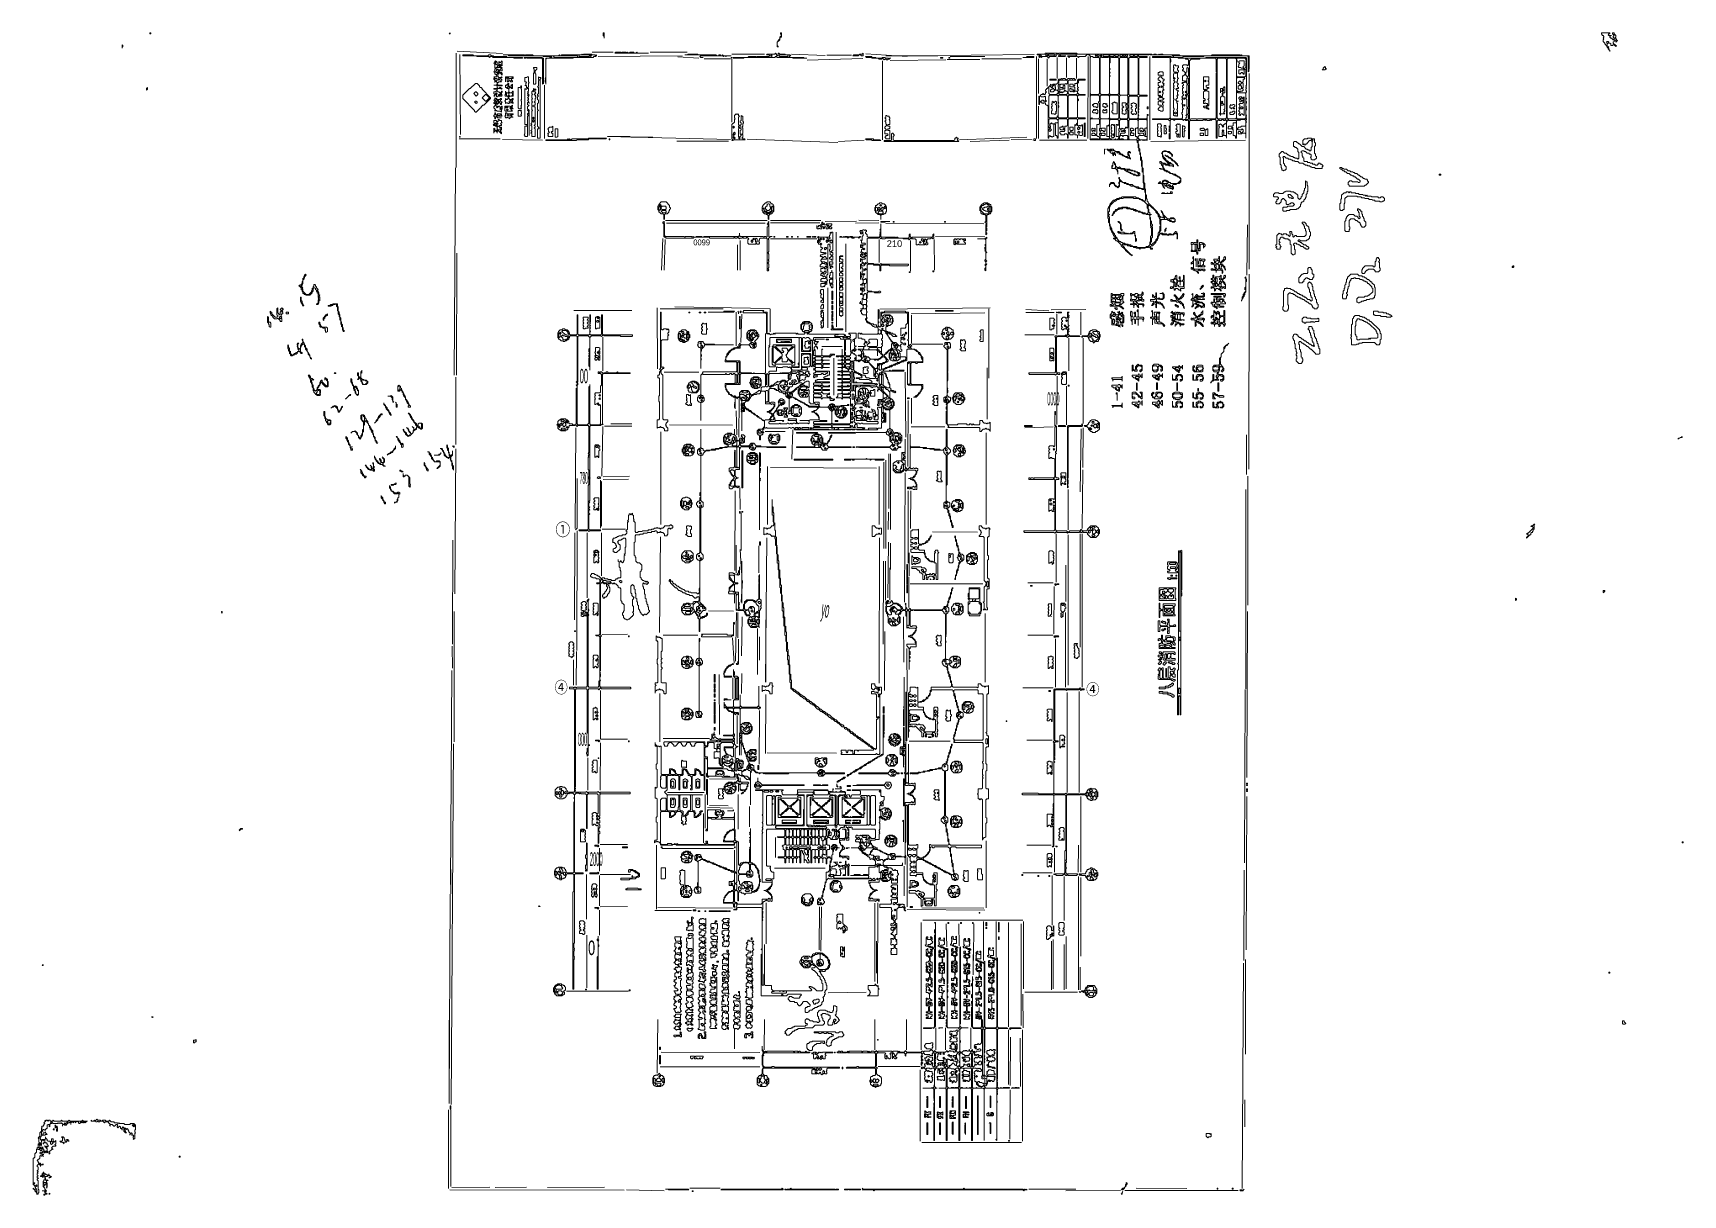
# Model space of a CAD drawing. Extents: x 10 to 1972, y 10 to 1392.
import ezdxf

# ---------------------------------------------------------------- set-up
doc = ezdxf.new("R2010")
doc.units = 0
for name, color, linetype, lineweight in [('OCR_TEXT', 6, 'Continuous', 0), ('RESIDUAL_GRAPHIC', 3, 'Continuous', 0), ('TEXT_FALLBACK_OUTLINE', 2, 'Continuous', 0), ('TRACE_CURVE', 6, 'Continuous', 0), ('TRACE_STRAIGHT', 5, 'Continuous', 0), ('TRACE_TEXT_SYMBOL', 6, 'Continuous', 0)]:
    doc.layers.add(name, color=color, linetype=linetype, lineweight=lineweight)
doc.styles.add('wqy-unicode', font='wqy-unicode.lff')

msp = doc.modelspace()

# ---------------------------------------------------------------- texts
at = {"layer": 'OCR_TEXT', "color": 6, "style": 'wqy-unicode'}
for s, height, width, p in [('0099', 7.02, 0.759051, (795.2, 1139.4)), ('210', 7.8, 1.054554, (1025.2, 1137.6)), ('00', 17.16, 0.323817, (660.1, 975.4)), ('0000', 15.6, 0.25, (1216.1, 949.1)), ('7800', 14.04, 0.25, (660.1, 855.8)), ('①', 14.8, 0.875886, (631.2, 794)), ('④', 14, 0.827226, (630.2, 606.8)), ('④', 13.3, 0.875886, (1262.2, 604.7)), ('000L', 15.6, 0.25, (658.1, 544.1)), ('2000', 16.38, 0.25, (672.1, 401.3)), ('0', 17.2, 0.647634, (670.1, 295.4))]:
    msp.add_text(s, height=height, dxfattribs=dict(at, width=width)).set_placement(p)
at = {"layer": 'OCR_TEXT', "color": 6, "style": 'wqy-unicode', "width": 0.322528}
msp.add_text('yo', height=19.31, rotation=-8.7462, dxfattribs=at).set_placement((946.6, 697.8))

# ---------------------------------------------------------------- linework, layer by layer
at = {"layer": 'RESIDUAL_GRAPHIC', "color": 3}
for points in [[(1225, 937), (1225, 925), (1226, 924), (1225, 923), (1225, 901), (1224, 900), (1223, 901), (1219, 901), (1218, 900), (1218, 898), (1219, 897), (1218, 896), (1218, 894), (1219, 893), (1218, 892), (1218, 886), (1219, 886), (1220, 887), (1221, 887), (1222, 886), (1224, 886), (1225, 885), (1225, 864), (1224, 863), (1201, 863), (1200, 862), (1199, 863), (1197, 863), (1196, 862), (1195, 863), (1194, 863), (1194, 861), (1223, 861), (1224, 862), (1225, 861), (1225, 838), (1224, 837), (1223, 838), (1219, 838), (1218, 837), (1218, 823), (1219, 824), (1220, 824), (1221, 825), (1222, 824), (1222, 823), (1223, 823), (1224, 824), (1225, 823), (1225, 801), (1224, 800), (1188, 800), (1188, 799), (1189, 798), (1224, 798), (1225, 797), (1227, 799), (1228, 798), (1239, 798), (1240, 797), (1241, 798), (1254, 798), (1255, 799), (1256, 798)], [(1256, 798), (1257, 798), (1258, 799), (1259, 798), (1263, 798), (1264, 797), (1264, 796), (1268, 792), (1274, 792), (1277, 795), (1277, 796), (1278, 797), (1278, 801), (1277, 802), (1277, 803), (1274, 806), (1268, 806), (1264, 802), (1264, 801), (1263, 800), (1258, 800), (1256, 802), (1256, 801), (1255, 800), (1243, 800), (1241, 798), (1239, 800), (1227, 800), (1226, 801), (1226, 860), (1227, 861), (1230, 861), (1230, 862), (1229, 863), (1227, 863), (1226, 864), (1226, 891), (1227, 892), (1226, 893), (1226, 894), (1227, 895), (1227, 924), (1225, 926), (1225, 937)], [(1103, 732), (1103, 731), (1102, 730), (1102, 727), (1101, 726), (1101, 723), (1100, 722), (1100, 721), (1099, 720), (1099, 717), (1098, 716), (1098, 713), (1097, 712), (1097, 711), (1096, 710), (1094, 710), (1093, 709), (1093, 708), (1091, 706), (1054, 706), (1053, 707), (1053, 708), (1051, 706), (1050, 706), (1049, 707), (1049, 708), (1048, 709), (1048, 714), (1047, 713), (1048, 712), (1048, 707), (1047, 706), (1045, 706), (1044, 707), (1044, 708), (1043, 709), (1043, 710), (1042, 710), (1041, 711), (1041, 712), (1040, 712), (1039, 713), (1038, 713), (1037, 714), (1033, 714), (1032, 715), (1032, 716), (1031, 717), (1030, 716), (1030, 715), (1029, 714), (1027, 714), (1026, 715), (1027, 716), (1028, 716), (1027, 717), (1026, 717), (1024, 715), (1024, 713), (1025, 712), (1025, 711), (1024, 710), (1024, 704), (1025, 703)], [(1100, 647), (1099, 646), (1098, 647), (1096, 647), (1095, 648), (1095, 667), (1096, 668), (1095, 669), (1095, 674), (1096, 675), (1095, 676), (1096, 677), (1096, 701), (1097, 702), (1098, 702), (1098, 703), (1099, 704), (1099, 708), (1097, 710), (1098, 711), (1098, 714), (1099, 715), (1099, 718), (1100, 719), (1100, 720), (1101, 721), (1101, 724), (1102, 725), (1102, 728), (1103, 729), (1103, 731), (1104, 732), (1103, 732)], [(1025, 703), (1025, 702), (1026, 701), (1026, 699), (1027, 698), (1027, 691), (1031, 687), (1036, 687), (1037, 688), (1038, 688), (1041, 691), (1041, 697), (1039, 699), (1039, 700), (1040, 701), (1041, 701), (1042, 702), (1042, 703), (1044, 705), (1047, 705), (1048, 704), (1048, 699), (1049, 698), (1049, 684), (1050, 685), (1051, 685), (1052, 684), (1059, 684), (1060, 683), (1060, 682), (1059, 681), (1059, 680), (1055, 676), (1054, 676), (1053, 675), (1051, 675), (1051, 674), (1053, 674), (1054, 673), (1055, 673), (1059, 669), (1059, 667), (1060, 666), (1059, 665), (1049, 665), (1049, 663), (1052, 660), (1052, 635), (1052, 644), (1053, 645), (1052, 646), (1052, 648), (1053, 649), (1053, 650), (1052, 651), (1052, 652), (1053, 653), (1053, 656), (1052, 657), (1052, 659), (1053, 660), (1053, 661), (1054, 662), (1060, 662)], [(1060, 662), (1060, 668), (1059, 669), (1059, 670), (1055, 674), (1055, 675), (1059, 679), (1059, 680), (1060, 681), (1060, 684), (1061, 685), (1060, 686), (1060, 687), (1056, 687), (1055, 686), (1054, 686), (1053, 687), (1053, 704), (1054, 705), (1056, 705), (1057, 706), (1058, 705), (1091, 705), (1093, 703), (1093, 702), (1094, 702), (1095, 701), (1095, 648), (1094, 647), (1093, 647), (1092, 646), (1092, 645), (1091, 644), (1091, 643), (1092, 642), (1092, 641), (1094, 639), (1095, 639), (1097, 637), (1097, 635), (1098, 634), (1098, 631), (1099, 630), (1099, 627), (1100, 626), (1100, 624), (1101, 623), (1101, 620), (1102, 619), (1102, 615), (1101, 614), (1078, 614), (1078, 611), (1077, 610), (1077, 607), (1076, 606), (1076, 605), (1075, 604), (1075, 603), (1074, 602), (1073, 602), (1072, 601), (1072, 600), (1071, 599)], [(1144, 515), (1144, 522), (1143, 523), (1143, 542), (1144, 543), (1146, 543), (1146, 556), (1145, 556), (1144, 557), (1144, 559), (1143, 560), (1144, 561), (1144, 605), (1145, 606), (1146, 606), (1146, 616), (1145, 615), (1143, 615), (1142, 614), (1141, 615), (1139, 615), (1137, 617), (1137, 618), (1134, 618), (1134, 614), (1133, 613), (1132, 614), (1104, 614), (1103, 615), (1103, 617), (1102, 618), (1102, 621), (1101, 622), (1101, 626), (1100, 627), (1100, 629), (1099, 630), (1099, 632), (1098, 633), (1098, 637), (1097, 638), (1097, 639), (1098, 640), (1098, 641), (1099, 642), (1100, 641), (1100, 640), (1102, 638), (1103, 638), (1104, 637), (1109, 637), (1111, 639), (1112, 639), (1112, 640), (1113, 641), (1113, 648), (1111, 650), (1110, 650), (1109, 651), (1104, 651), (1103, 650), (1102, 650), (1100, 648), (1100, 647)], [(843, 635), (843, 627), (845, 625), (845, 600), (843, 598), (843, 591), (842, 590), (835, 590), (833, 592), (833, 593), (832, 594), (832, 596), (832, 589), (833, 590), (838, 585), (840, 585), (841, 584), (842, 584), (843, 583), (843, 558), (842, 557), (831, 557), (831, 556), (842, 556), (843, 555), (843, 553), (842, 552), (828, 552), (827, 553), (826, 552), (825, 552), (824, 553), (823, 553), (821, 555), (820, 555), (820, 554), (819, 553), (818, 554), (818, 556), (819, 557), (821, 557), (820, 558), (820, 561), (820, 559), (819, 558), (817, 558), (817, 553), (815, 551), (822, 551), (823, 550), (822, 549), (812, 549), (812, 545), (811, 544), (810, 544), (809, 545), (809, 549), (761, 549), (760, 548), (760, 546), (761, 545), (761, 544), (764, 544), (765, 545)], [(862, 559), (864, 561), (864, 562), (865, 563), (865, 567), (864, 568), (864, 569), (861, 572), (856, 572), (855, 571), (854, 571), (852, 569), (851, 570), (851, 588), (852, 589), (872, 589), (873, 588), (874, 589), (875, 589), (875, 590), (874, 590), (873, 591), (873, 615), (873, 592), (871, 590), (853, 590), (851, 592), (851, 605), (851, 591), (850, 590), (844, 590), (843, 591), (843, 598), (844, 599), (849, 599), (849, 626), (848, 626), (847, 627), (844, 627), (843, 628), (844, 629), (844, 632), (843, 633), (843, 635)], [(1071, 599), (1069, 599), (1067, 597), (1065, 597), (1064, 596), (1063, 596), (1062, 597), (1062, 614), (1061, 613), (1060, 613), (1059, 614), (1053, 614), (1053, 609), (1051, 607), (1051, 554), (1051, 561), (1052, 562), (1052, 563), (1051, 564), (1051, 566), (1053, 568), (1054, 567), (1055, 568), (1056, 567), (1058, 567), (1059, 568), (1067, 560), (1067, 555), (1069, 555), (1069, 559), (1070, 560), (1071, 560), (1072, 559), (1072, 558), (1071, 557), (1071, 555), (1073, 555), (1072, 556), (1072, 557), (1073, 558), (1078, 558), (1080, 556), (1079, 555), (1080, 555), (1081, 556), (1081, 557), (1079, 559), (1080, 560), (1082, 560), (1083, 559), (1083, 555), (1085, 555), (1085, 557), (1086, 558), (1085, 559), (1085, 561), (1086, 562), (1086, 563), (1085, 564), (1085, 570), (1086, 571), (1086, 572), (1085, 573), (1085, 578)], [(1085, 578), (1086, 579), (1086, 580), (1085, 581), (1085, 582), (1086, 583), (1086, 584), (1085, 585), (1086, 586), (1086, 589), (1085, 590), (1082, 590), (1081, 589), (1081, 577), (1080, 576), (1078, 576), (1077, 577), (1076, 577), (1075, 578), (1074, 578), (1071, 581), (1071, 582), (1070, 583), (1070, 584), (1069, 585), (1069, 590), (1063, 590), (1062, 591), (1062, 595), (1063, 596), (1066, 596), (1067, 597), (1069, 597), (1072, 600), (1073, 600), (1074, 601), (1074, 602), (1077, 605), (1077, 608), (1078, 609), (1078, 610), (1079, 611), (1103, 611), (1104, 610), (1104, 609), (1105, 608), (1105, 604), (1106, 603), (1106, 601), (1107, 600), (1107, 597), (1108, 596), (1108, 593), (1109, 592), (1109, 590), (1110, 589), (1110, 587), (1111, 586), (1111, 585), (1110, 584), (1109, 584), (1109, 583), (1108, 582), (1108, 579)], [(843, 588), (844, 589), (850, 589), (851, 588), (851, 560), (850, 559), (850, 555), (851, 554), (850, 553), (850, 533), (850, 547), (851, 548), (852, 547), (852, 533), (852, 545), (853, 546), (854, 545), (854, 544), (855, 543), (855, 541), (856, 540), (856, 537), (857, 536), (857, 535), (858, 534), (858, 532), (859, 531), (859, 529), (860, 528), (860, 526), (861, 525), (861, 522), (860, 521), (860, 520), (859, 519), (859, 517), (858, 516), (856, 516), (854, 514), (853, 514), (852, 515), (849, 515), (848, 516), (849, 517), (852, 517), (853, 518), (854, 518), (854, 522), (855, 523), (854, 524), (855, 525), (853, 527), (850, 527), (848, 529), (846, 529), (845, 530), (845, 541), (847, 543), (848, 543), (848, 544), (847, 543), (844, 546), (844, 549), (843, 550)], [(843, 550), (844, 551), (844, 553), (843, 554), (843, 555), (844, 556), (844, 558), (843, 559), (843, 582), (844, 583), (845, 582), (845, 581), (847, 583), (849, 581), (849, 583), (848, 584), (844, 584), (843, 585), (843, 588)], [(1108, 579), (1111, 576), (1111, 575), (1110, 574), (1110, 572), (1109, 571), (1109, 569), (1108, 568), (1108, 565), (1107, 564), (1107, 561), (1106, 560), (1106, 558), (1105, 557), (1105, 554), (1104, 553), (1105, 552), (1105, 551), (1106, 550), (1105, 549), (1105, 548), (1139, 548), (1140, 547), (1140, 526), (1139, 525), (1139, 524), (1140, 523), (1140, 517), (1139, 516), (1139, 510), (1140, 509), (1139, 508), (1139, 507), (1140, 506), (1139, 505), (1139, 494), (1138, 493), (1134, 493), (1134, 488), (1133, 487), (1134, 486), (1134, 481), (1135, 481), (1136, 480), (1137, 481), (1138, 481), (1139, 480), (1139, 432), (1139, 433), (1141, 435), (1142, 435), (1143, 436), (1143, 452), (1144, 453), (1144, 458), (1143, 459), (1143, 480), (1144, 481), (1146, 481), (1146, 493), (1144, 493), (1143, 494), (1143, 514), (1144, 515)], [(949, 515), (948, 516), (946, 516), (945, 515), (944, 515), (944, 514), (942, 512), (872, 512), (871, 513), (870, 513), (867, 516), (867, 521), (866, 521), (865, 522), (863, 522), (861, 524), (861, 526), (862, 527), (863, 526), (868, 526), (870, 528), (870, 532), (869, 532), (868, 531), (862, 531), (861, 530), (860, 531), (860, 532), (859, 533), (860, 534), (860, 536), (861, 537), (862, 536), (862, 533), (864, 533), (864, 534), (865, 535), (867, 535), (868, 534), (869, 534), (870, 535), (869, 536), (870, 537), (870, 539), (869, 540), (863, 540), (859, 536), (858, 536), (857, 537), (857, 538), (856, 539), (856, 541), (855, 542), (855, 544), (854, 545), (854, 547), (853, 548), (853, 558), (854, 559), (855, 559), (856, 558), (860, 558), (861, 559), (862, 559)], [(1076, 427), (1076, 423), (1077, 422), (1076, 421), (1076, 419), (1074, 417), (1074, 416), (1070, 412), (1069, 412), (1068, 411), (1067, 411), (1066, 410), (1065, 411), (1064, 411), (1063, 412), (1062, 412), (1061, 413), (1061, 422), (1062, 423), (1062, 427), (1061, 427), (1060, 426), (1052, 426), (1051, 427), (1051, 474), (1052, 475), (1054, 475), (1055, 474), (1056, 475), (1057, 475), (1058, 474), (1059, 475), (1059, 481), (1057, 483), (1057, 484), (1055, 486), (1054, 486), (1053, 487), (1054, 488), (1055, 488), (1057, 490), (1057, 491), (1059, 493), (1059, 500), (1058, 500), (1057, 499), (1056, 499), (1055, 500), (1054, 499), (1052, 499), (1051, 500), (1051, 546), (1051, 513), (1049, 511), (1048, 512), (1048, 549), (1048, 546), (1047, 545), (1046, 546), (1046, 566), (1045, 566), (1045, 544), (1044, 543), (1042, 543)], [(754, 544), (752, 544), (750, 546), (750, 548), (750, 544), (751, 544), (752, 543), (752, 523), (751, 522), (751, 517), (752, 516), (752, 495), (751, 494), (750, 495), (750, 482), (751, 482), (752, 481), (752, 460), (751, 459), (751, 454), (752, 453), (752, 433), (751, 432), (750, 432), (749, 431), (749, 429), (750, 430), (751, 430), (752, 431), (753, 430), (754, 430), (756, 428), (756, 427), (757, 426), (770, 426), (771, 427), (774, 427), (775, 426), (844, 426), (844, 428), (846, 430), (847, 429), (847, 394), (846, 393), (844, 395), (844, 420), (844, 396), (843, 395), (842, 395), (841, 396), (839, 396), (838, 397), (836, 397), (834, 399), (832, 399), (831, 400), (829, 400), (828, 401), (827, 401), (826, 402), (824, 402), (823, 403), (822, 403), (821, 404)], [(765, 545), (765, 546), (767, 548), (769, 548), (772, 545), (772, 544), (774, 544), (778, 548), (780, 548), (781, 547), (781, 546), (783, 544), (785, 544), (787, 546), (787, 547), (788, 548), (791, 548), (792, 547), (792, 546), (793, 545), (793, 544), (796, 544), (797, 545), (797, 546), (799, 548), (807, 548), (808, 547), (808, 511), (807, 510), (805, 510), (804, 511), (804, 513), (801, 516), (800, 516), (799, 517), (797, 517), (797, 511), (796, 510), (791, 510), (789, 512), (789, 513), (788, 514), (788, 515), (787, 516), (786, 516), (785, 517), (782, 517), (782, 511), (781, 510), (776, 510), (774, 512), (774, 514), (772, 516), (771, 516), (770, 517), (767, 517), (767, 511), (766, 510), (758, 510), (757, 511), (757, 544), (756, 544), (755, 543), (754, 544)], [(769, 510), (770, 509), (772, 509), (773, 510), (774, 509), (777, 509), (778, 508), (778, 492), (779, 492), (779, 508), (780, 509), (782, 509), (783, 510), (783, 515), (784, 516), (785, 516), (788, 513), (788, 512), (789, 511), (789, 509), (791, 509), (793, 507), (793, 498), (792, 497), (793, 496), (793, 494), (792, 493), (792, 492), (794, 492), (794, 508), (795, 509), (797, 509), (798, 510), (798, 515), (799, 516), (800, 515), (801, 515), (803, 513), (803, 511), (804, 510), (804, 509), (807, 509), (808, 508), (808, 492), (809, 491), (809, 529), (810, 530), (812, 528), (812, 512), (811, 511), (811, 508), (812, 507), (813, 507), (814, 508), (829, 508), (830, 507), (845, 507), (845, 510), (846, 511), (847, 510), (847, 506), (849, 504), (846, 501), (844, 501)], [(1042, 543), (1041, 542), (1041, 534), (1043, 534), (1045, 532), (1045, 519), (1045, 532), (1046, 533), (1048, 531), (1047, 530), (1047, 522), (1048, 521), (1047, 520), (1047, 513), (1046, 512), (1047, 511), (1047, 501), (1048, 500), (1047, 499), (1047, 498), (1048, 497), (1050, 497), (1051, 498), (1052, 497), (1057, 497), (1058, 496), (1058, 493), (1053, 488), (1051, 488), (1050, 487), (1049, 487), (1051, 487), (1052, 486), (1053, 486), (1054, 485), (1055, 485), (1057, 483), (1057, 482), (1058, 481), (1058, 478), (1057, 477), (1056, 477), (1055, 478), (1054, 477), (1047, 477), (1047, 413), (1046, 412), (1043, 412), (1042, 413), (1037, 413), (1036, 412), (1035, 413), (1035, 415), (1034, 416), (1030, 416), (1029, 415), (1026, 415), (1025, 416), (1024, 416), (1023, 417), (1021, 417), (1019, 419), (1018, 419), (1017, 420)], [(1108, 392), (1106, 392), (1105, 393), (1105, 396), (1104, 397), (1104, 404), (1103, 405), (1103, 408), (1102, 409), (1102, 415), (1101, 416), (1101, 423), (1102, 424), (1107, 424), (1108, 423), (1138, 423), (1138, 426), (1101, 426), (1099, 428), (1099, 433), (1098, 434), (1098, 440), (1097, 441), (1097, 445), (1096, 446), (1096, 452), (1098, 454), (1098, 458), (1095, 461), (1095, 514), (1096, 515), (1097, 515), (1098, 516), (1098, 521), (1096, 523), (1097, 524), (1097, 526), (1098, 527), (1098, 530), (1099, 531), (1099, 534), (1100, 535), (1100, 536), (1101, 537), (1101, 541), (1102, 542), (1102, 544), (1103, 545), (1103, 546), (1102, 546), (1102, 544), (1101, 543), (1101, 540), (1100, 539), (1100, 537), (1099, 536), (1099, 533), (1098, 532), (1098, 529), (1097, 528), (1097, 526), (1096, 525), (1096, 523), (1095, 522)], [(854, 489), (852, 487), (853, 487), (854, 488), (855, 488), (855, 489), (856, 490), (857, 490), (857, 491), (859, 493), (859, 495), (860, 496), (860, 499), (861, 500), (860, 501), (852, 501), (851, 502), (851, 506), (851, 502), (850, 501), (849, 502), (849, 506), (848, 507), (848, 510), (849, 511), (851, 509), (852, 509), (853, 508), (855, 508), (856, 507), (856, 506), (857, 506), (859, 504), (860, 504), (861, 505), (863, 503), (863, 474), (863, 512), (864, 513), (864, 514), (866, 516), (870, 512), (873, 512), (874, 511), (875, 512), (878, 512), (879, 511), (880, 512), (881, 511), (908, 511), (909, 512), (942, 512), (944, 510), (944, 509), (945, 508), (949, 508), (952, 511), (975, 511), (975, 512), (952, 512), (951, 513), (951, 514), (950, 515), (949, 515)], [(1095, 522), (1094, 523), (1093, 522), (1092, 522), (1092, 521), (1091, 520), (1091, 519), (1090, 518), (1087, 518), (1086, 517), (1083, 517), (1082, 516), (1077, 516), (1076, 515), (1074, 515), (1073, 514), (1069, 514), (1068, 513), (1066, 513), (1065, 512), (1064, 513), (1063, 513), (1062, 512), (1053, 512), (1053, 511), (1054, 511), (1055, 512), (1056, 511), (1062, 511), (1063, 512), (1065, 512), (1066, 513), (1070, 513), (1071, 514), (1076, 514), (1077, 515), (1079, 515), (1080, 516), (1084, 516), (1085, 517), (1091, 517), (1092, 516), (1092, 515), (1093, 515), (1094, 514), (1094, 461), (1090, 457), (1090, 455), (1093, 452), (1094, 452), (1095, 451), (1095, 449), (1096, 448), (1096, 442), (1097, 441), (1097, 438), (1098, 437), (1098, 431), (1099, 430), (1099, 427), (1098, 426), (1078, 426), (1077, 427), (1076, 427)], [(774, 463), (774, 464), (776, 466), (780, 466), (782, 464), (782, 462), (781, 461), (782, 460), (781, 459), (781, 455), (782, 455), (783, 454), (782, 453), (781, 453), (781, 452), (782, 452), (783, 451), (783, 450), (784, 451), (787, 451), (786, 452), (786, 454), (787, 455), (787, 456), (786, 457), (787, 458), (786, 459), (786, 460), (789, 463), (789, 465), (790, 466), (795, 466), (796, 465), (796, 459), (799, 459), (800, 460), (801, 460), (804, 463), (804, 465), (805, 466), (806, 466), (806, 467), (804, 467), (803, 466), (803, 464), (799, 460), (798, 460), (797, 461), (797, 463), (798, 464), (797, 465), (797, 467), (795, 467), (794, 468), (794, 485), (795, 486), (806, 486), (764, 486), (761, 489), (764, 492), (764, 508), (765, 509), (768, 509), (769, 510)], [(844, 501), (843, 500), (842, 500), (841, 501), (837, 501), (836, 500), (835, 500), (833, 498), (833, 497), (832, 496), (832, 494), (831, 493), (825, 493), (825, 490), (826, 489), (825, 488), (825, 487), (826, 487), (827, 486), (826, 485), (825, 485), (825, 482), (826, 481), (830, 481), (831, 482), (831, 483), (830, 484), (830, 485), (831, 486), (831, 487), (830, 488), (830, 489), (831, 490), (830, 491), (830, 492), (831, 493), (833, 491), (833, 490), (836, 487), (841, 487), (842, 488), (843, 488), (845, 490), (845, 491), (846, 492), (846, 496), (845, 497), (845, 498), (844, 499), (845, 500), (848, 500), (849, 499), (849, 490), (849, 498), (850, 499), (851, 498), (851, 492), (852, 491), (854, 491), (855, 492), (856, 491), (856, 490), (855, 489), (854, 489)], [(994, 490), (994, 487), (993, 486), (984, 486), (983, 485), (983, 484), (982, 483), (981, 484), (981, 486), (978, 486), (977, 485), (976, 486), (976, 489), (975, 490), (972, 490), (971, 491), (969, 489), (966, 489), (965, 490), (964, 489), (962, 489), (961, 490), (961, 492), (962, 493), (961, 493), (961, 490), (960, 489), (959, 490), (956, 490), (955, 491), (955, 492), (919, 492), (919, 487), (918, 486), (902, 486), (901, 487), (901, 489), (900, 490), (901, 491), (902, 491), (902, 492), (869, 492), (869, 491), (877, 491), (878, 490), (878, 463), (877, 462), (878, 461), (878, 454), (877, 453), (878, 452), (878, 448), (877, 447), (878, 446), (878, 445), (877, 444), (877, 442), (878, 441), (877, 440), (877, 382), (888, 382), (889, 381), (889, 380), (888, 379)], [(1017, 420), (1015, 420), (1013, 422), (1014, 423), (1012, 423), (1011, 424), (1010, 424), (1007, 427), (1007, 428), (1006, 429), (1006, 431), (1007, 432), (1011, 432), (1012, 433), (1016, 433), (1016, 439), (1017, 440), (1016, 441), (1017, 442), (1016, 443), (1016, 444), (1017, 445), (1017, 452), (1016, 453), (1017, 454), (1017, 458), (1018, 459), (1020, 457), (1022, 457), (1023, 456), (1024, 456), (1025, 457), (1028, 457), (1029, 458), (1029, 459), (1030, 460), (1030, 461), (1031, 462), (1031, 465), (1030, 466), (1030, 467), (1027, 470), (1024, 470), (1023, 471), (1022, 470), (1021, 470), (1020, 469), (1019, 469), (1018, 468), (1017, 469), (1017, 473), (1018, 474), (1019, 473), (1021, 473), (1021, 479), (1022, 480), (1022, 484), (1019, 484), (1018, 485), (1018, 492), (984, 492), (984, 491), (993, 491), (994, 490)], [(1031, 398), (1030, 399), (1027, 399), (1026, 400), (1025, 400), (1024, 401), (1025, 402), (1044, 402), (1044, 405), (1044, 403), (1043, 402), (1022, 402), (1021, 403), (1021, 406), (1024, 409), (1026, 409), (1027, 410), (1028, 410), (1029, 409), (1034, 409), (1035, 410), (1035, 411), (1036, 412), (1046, 412), (1047, 411), (1047, 403), (1047, 411), (1048, 412), (1048, 413), (1047, 414), (1047, 429), (1048, 430), (1048, 473), (1049, 474), (1050, 473), (1050, 414), (1053, 411), (1053, 407), (1054, 407), (1055, 406), (1053, 404), (1053, 401), (1054, 401), (1055, 400), (1054, 399), (1053, 399), (1053, 396), (1054, 396), (1055, 395), (1055, 394), (1054, 393), (1053, 393), (1053, 390), (1059, 390), (1060, 389), (1060, 390), (1061, 391), (1067, 391), (1068, 390), (1068, 388), (1069, 387), (1069, 385), (1073, 381), (1074, 381)], [(812, 443), (812, 457), (813, 458), (816, 458), (817, 457), (821, 457), (822, 458), (823, 457), (828, 457), (829, 458), (830, 457), (843, 457), (844, 456), (844, 446), (843, 445), (842, 445), (841, 444), (839, 444), (837, 442), (836, 442), (835, 441), (835, 440), (833, 438), (833, 437), (832, 436), (832, 433), (831, 432), (831, 430), (843, 430), (844, 429), (844, 428), (843, 427), (813, 427), (812, 428), (812, 431), (810, 431), (810, 430), (811, 429), (811, 428), (810, 427), (809, 428), (807, 426), (806, 427), (777, 427), (776, 428), (775, 427), (774, 427), (773, 428), (772, 427), (770, 427), (769, 428), (765, 428), (764, 427), (757, 427), (756, 428), (756, 465), (757, 466), (766, 466), (767, 465), (767, 459), (769, 459), (770, 460), (771, 460), (774, 463)], [(864, 405), (863, 406), (863, 446), (863, 442), (862, 441), (863, 440), (862, 439), (863, 438), (863, 436), (862, 435), (863, 434), (863, 433), (862, 432), (863, 431), (862, 430), (863, 429), (863, 424), (862, 423), (863, 422), (862, 421), (862, 406), (861, 405), (860, 406), (859, 405), (858, 406), (857, 406), (856, 405), (855, 406), (854, 405), (852, 405), (851, 404), (851, 403), (850, 402), (849, 403), (849, 430), (848, 430), (847, 431), (846, 431), (845, 432), (845, 434), (844, 435), (845, 436), (845, 444), (844, 445), (844, 465), (844, 460), (843, 459), (829, 459), (828, 460), (829, 461), (830, 461), (831, 462), (831, 463), (832, 464), (832, 465), (831, 466), (831, 467), (828, 467), (827, 468), (812, 468), (812, 446), (810, 444), (810, 443), (812, 443)], [(886, 369), (883, 372), (884, 373), (885, 373), (887, 375), (887, 376), (888, 377), (888, 378), (889, 379), (889, 384), (888, 385), (889, 386), (891, 386), (891, 394), (889, 394), (887, 396), (887, 398), (886, 399), (887, 400), (887, 401), (883, 401), (882, 402), (882, 444), (883, 445), (903, 445), (904, 444), (904, 437), (903, 436), (895, 436), (896, 435), (903, 435), (904, 434), (904, 427), (903, 426), (902, 426), (901, 425), (902, 424), (902, 421), (903, 421), (904, 420), (904, 413), (903, 412), (896, 412), (896, 411), (903, 411), (904, 410), (904, 405), (905, 405), (905, 410), (906, 411), (908, 411), (909, 410), (909, 405), (909, 410), (910, 411), (912, 411), (913, 410), (913, 405), (914, 405), (914, 410), (915, 411), (917, 411), (918, 410), (918, 405)], [(965, 402), (964, 402), (963, 401), (961, 401), (960, 400), (959, 400), (958, 401), (958, 405), (959, 406), (959, 408), (960, 409), (960, 414), (961, 415), (961, 418), (962, 419), (962, 421), (963, 422), (963, 423), (964, 424), (965, 423), (965, 421), (964, 420), (965, 420), (966, 421), (966, 422), (967, 423), (969, 423), (967, 423), (966, 424), (966, 426), (965, 426), (964, 427), (961, 427), (961, 426), (959, 424), (959, 422), (961, 420), (961, 415), (960, 414), (960, 411), (959, 410), (958, 411), (958, 412), (956, 412), (955, 411), (954, 412), (954, 420), (955, 421), (957, 421), (957, 426), (955, 426), (954, 427), (954, 434), (955, 435), (957, 435), (959, 433), (966, 433), (968, 435), (969, 434), (969, 429), (970, 428), (970, 427), (973, 424), (972, 423)], [(972, 423), (973, 422), (970, 419), (970, 418), (969, 417), (969, 412), (970, 412), (971, 413), (972, 412), (972, 411), (974, 411), (975, 412), (976, 412), (977, 411), (978, 411), (979, 410), (979, 409), (980, 409), (980, 412), (979, 413), (971, 413), (969, 415), (969, 416), (970, 417), (970, 418), (973, 421), (974, 421), (975, 422), (975, 423), (972, 426), (971, 426), (970, 427), (970, 429), (969, 430), (969, 431), (970, 432), (972, 432), (973, 433), (974, 432), (975, 432), (975, 434), (976, 435), (977, 434), (977, 432), (980, 432), (980, 435), (979, 436), (980, 437), (980, 445), (979, 446), (979, 447)], [(979, 447), (980, 448), (981, 447), (982, 447), (983, 448), (984, 447), (984, 445), (1011, 445), (1012, 444), (1012, 435), (1011, 434), (1007, 434), (1003, 438), (996, 438), (995, 437), (994, 438), (993, 437), (991, 437), (990, 438), (989, 438), (989, 437), (988, 436), (990, 434), (988, 432), (988, 431), (989, 430), (992, 430), (993, 429), (993, 428), (994, 427), (993, 426), (993, 425), (991, 423), (983, 423), (991, 423), (993, 421), (993, 420), (994, 420), (996, 418), (996, 417), (997, 416), (998, 416), (999, 415), (1000, 415), (1003, 412), (1004, 412), (1005, 411), (1005, 410), (1006, 409), (1007, 410), (1008, 410), (1009, 409), (1010, 409), (1012, 407), (1012, 403), (1011, 402), (983, 402), (1011, 402), (1012, 401), (1011, 400), (1004, 400), (1004, 391), (1003, 390), (1002, 391)], [(821, 404), (820, 404), (819, 405), (817, 405), (816, 406), (815, 406), (814, 407), (812, 407), (811, 408), (810, 408), (809, 409), (807, 409), (805, 411), (805, 412), (804, 413), (804, 414), (803, 415), (799, 415), (797, 413), (797, 409), (798, 408), (799, 408), (801, 406), (801, 382), (800, 381), (800, 379), (801, 378), (799, 376), (798, 376), (797, 375), (797, 374), (796, 373), (796, 372), (797, 371), (797, 370), (798, 369), (803, 369), (804, 370), (804, 375), (803, 376), (802, 376), (801, 377), (801, 407), (802, 408), (803, 408), (804, 409), (807, 409), (808, 408), (809, 408), (810, 407), (811, 407), (812, 406), (815, 406), (816, 405), (817, 405), (818, 404), (819, 404), (820, 403), (822, 403), (823, 402), (824, 402), (825, 401), (826, 401), (827, 400)], [(918, 405), (918, 410), (920, 412), (921, 412), (922, 411), (922, 405), (923, 405), (923, 419), (924, 420), (925, 419), (925, 417), (926, 416), (926, 415), (927, 414), (927, 405), (927, 408), (928, 409), (930, 407), (930, 406), (931, 405), (933, 405), (933, 407), (932, 408), (932, 409), (931, 410), (931, 411), (932, 412), (932, 415), (931, 416), (932, 417), (932, 420), (933, 421), (934, 421), (935, 420), (935, 405), (936, 405), (936, 420), (937, 421), (939, 421), (940, 420), (940, 413), (938, 411), (939, 411), (940, 410), (940, 405), (940, 410), (941, 411), (943, 411), (944, 410), (944, 405), (945, 405), (945, 410), (946, 411), (948, 411), (949, 410), (949, 405), (949, 410), (950, 411), (952, 411), (953, 410), (953, 404), (954, 404), (954, 410), (955, 411)], [(827, 400), (829, 400), (830, 399), (831, 399), (832, 398), (833, 398), (834, 397), (836, 397), (837, 396), (839, 396), (841, 394), (843, 394), (844, 393), (844, 385), (842, 383), (838, 383), (838, 378), (842, 378), (843, 377), (843, 373), (842, 372), (841, 372), (840, 371), (838, 371), (833, 366), (833, 365), (832, 364), (832, 362), (831, 361), (831, 357), (842, 357), (843, 356), (843, 353), (844, 352), (844, 356), (845, 357), (846, 357), (847, 356), (847, 354), (846, 353), (846, 350), (845, 349), (844, 350), (843, 349), (847, 349), (847, 351), (848, 352), (876, 352), (877, 351), (877, 303), (876, 302), (877, 301), (877, 297), (876, 296), (876, 247), (906, 247), (908, 249), (923, 249), (924, 248), (922, 246), (922, 245), (921, 244), (915, 244), (914, 245)], [(888, 379), (888, 378), (883, 373), (882, 373), (881, 372), (879, 372), (881, 372), (882, 371), (883, 371), (888, 366), (888, 363), (887, 362), (886, 362), (885, 363), (884, 362), (877, 362), (877, 357), (876, 356), (848, 356), (847, 357), (847, 358), (845, 358), (844, 359), (844, 371), (845, 372), (847, 372), (848, 371), (848, 360), (849, 360), (849, 370), (850, 371), (851, 370), (852, 370), (853, 369), (855, 369), (857, 367), (857, 368), (858, 369), (864, 369), (865, 370), (868, 370), (869, 371), (870, 371), (872, 373), (872, 374), (873, 375), (873, 377), (874, 378), (874, 382), (875, 383), (874, 384), (875, 385), (874, 386), (874, 390), (873, 391), (873, 396), (872, 397), (872, 398), (870, 400), (870, 401), (867, 404), (866, 404), (865, 405), (864, 405)], [(955, 411), (958, 411), (959, 410), (959, 408), (958, 407), (958, 403), (957, 402), (957, 400), (958, 399), (957, 398), (957, 396), (955, 394), (953, 394), (953, 383), (952, 382), (952, 379), (951, 378), (951, 375), (950, 374), (950, 372), (949, 371), (949, 367), (948, 366), (948, 364), (947, 363), (944, 363), (944, 362), (943, 361), (943, 356), (944, 355), (945, 356), (946, 355), (947, 355), (948, 356), (949, 355), (949, 356), (951, 358), (951, 359), (950, 360), (950, 361), (948, 363), (948, 364), (949, 365), (949, 369), (950, 370), (950, 372), (951, 373), (951, 376), (952, 377), (951, 378), (952, 379), (952, 381), (953, 382), (953, 384), (956, 387), (957, 386), (1005, 386), (1006, 387), (1008, 385), (1007, 384), (1004, 384), (1004, 381), (1005, 380), (1005, 378)], [(1002, 391), (998, 391), (997, 390), (994, 390), (993, 391), (987, 391), (986, 390), (982, 390), (1003, 390), (1004, 389), (1004, 388), (1003, 387), (963, 387), (962, 388), (962, 389), (963, 390), (970, 390), (970, 392), (971, 393), (970, 394), (970, 396), (969, 397), (970, 398), (975, 398), (976, 397), (976, 391), (975, 390), (974, 391), (973, 390), (976, 390), (976, 399), (977, 400), (977, 401), (978, 402), (979, 401), (979, 390), (980, 390), (980, 401), (981, 402), (980, 403), (980, 404), (978, 402), (976, 404), (977, 405), (976, 406), (977, 407), (976, 407), (976, 403), (975, 402), (972, 402), (971, 401), (970, 401), (969, 402), (968, 402), (967, 403), (967, 404), (965, 404), (964, 405), (965, 406), (967, 406), (962, 406), (963, 406), (966, 403), (965, 402)], [(1005, 378), (1006, 377), (1006, 376), (1009, 373), (1010, 373), (1011, 372), (1010, 371), (1009, 371), (1007, 369), (1006, 369), (1006, 368), (1005, 367), (1005, 365), (1004, 364), (1004, 360), (1011, 360), (1012, 359), (1014, 361), (1016, 359), (1016, 362), (1009, 362), (1008, 363), (1007, 363), (1006, 362), (1005, 363), (1005, 366), (1010, 371), (1011, 371), (1012, 372), (1014, 372), (1013, 373), (1010, 373), (1006, 377), (1006, 378), (1005, 379), (1005, 381), (1006, 382), (1016, 382), (1016, 386), (1017, 387), (1018, 386), (1018, 385), (1019, 385), (1021, 383), (1026, 383), (1027, 384), (1028, 384), (1030, 386), (1031, 385), (1031, 381), (1038, 381), (1038, 388), (1037, 389), (1039, 391), (1039, 392), (1038, 393), (1038, 396), (1036, 396), (1035, 397), (1034, 396), (1033, 396), (1032, 397), (1032, 398), (1031, 398)], [(1074, 381), (1075, 380), (1076, 380), (1077, 379), (1081, 379), (1082, 378), (1082, 364), (1081, 363), (1069, 363), (1068, 364), (1069, 365), (1069, 366), (1070, 367), (1070, 368), (1068, 370), (1066, 370), (1065, 371), (1064, 371), (1063, 372), (1062, 372), (1061, 371), (1060, 371), (1059, 372), (1052, 372), (1052, 369), (1059, 369), (1060, 368), (1060, 367), (1061, 367), (1063, 365), (1063, 364), (1064, 364), (1066, 362), (1066, 353), (1067, 354), (1068, 354), (1068, 361), (1069, 362), (1070, 362), (1071, 361), (1071, 360), (1070, 359), (1070, 357), (1071, 356), (1071, 355), (1072, 354), (1078, 354), (1079, 355), (1079, 356), (1080, 357), (1080, 359), (1079, 360), (1080, 361), (1081, 361), (1082, 360), (1082, 354), (1084, 354), (1084, 371), (1085, 372), (1085, 373), (1084, 374), (1084, 379), (1085, 380), (1085, 393)], [(1085, 393), (1081, 393), (1081, 391), (1080, 390), (1080, 388), (1081, 387), (1081, 386), (1080, 385), (1080, 380), (1079, 379), (1078, 380), (1076, 380), (1075, 381), (1074, 381), (1069, 386), (1069, 388), (1068, 389), (1068, 393), (1061, 393), (1060, 394), (1060, 407), (1062, 409), (1068, 409), (1069, 408), (1070, 408), (1072, 406), (1073, 406), (1074, 405), (1075, 405), (1076, 404), (1077, 404), (1078, 403), (1079, 403), (1080, 402), (1081, 402), (1083, 400), (1084, 400), (1085, 399), (1086, 399), (1087, 398), (1088, 398), (1089, 397), (1090, 397), (1091, 396), (1092, 396), (1094, 394), (1095, 394), (1096, 393), (1098, 393), (1100, 391), (1101, 391), (1102, 390), (1102, 388), (1103, 387), (1103, 386), (1104, 385), (1105, 385), (1106, 384), (1107, 384), (1108, 385), (1109, 385), (1110, 386), (1110, 390), (1108, 392)], [(937, 278), (938, 277), (939, 277), (943, 273), (943, 272), (946, 269), (946, 267), (948, 265), (948, 262), (949, 261), (949, 254), (948, 253), (942, 253), (939, 256), (938, 256), (937, 257), (936, 257), (935, 258), (933, 258), (933, 257), (936, 254), (935, 253), (890, 253), (888, 255), (888, 259), (881, 259), (880, 260), (880, 308), (880, 273), (879, 272), (879, 260), (878, 259), (877, 260), (877, 336), (878, 337), (877, 338), (877, 339), (878, 340), (878, 341), (877, 342), (878, 343), (877, 344), (878, 345), (878, 347), (877, 348), (877, 349), (878, 350), (878, 358), (879, 359), (880, 359), (882, 361), (883, 360), (884, 360), (885, 359), (886, 360), (887, 360), (888, 359), (889, 360), (889, 365), (888, 366), (888, 367), (887, 368), (887, 369), (886, 369)], [(952, 265), (951, 266), (951, 267), (950, 268), (950, 269), (948, 271), (948, 272), (947, 273), (947, 274), (946, 275), (948, 277), (949, 276), (952, 276), (952, 277), (953, 278), (954, 278), (955, 279), (956, 279), (956, 280), (957, 281), (957, 283), (958, 284), (958, 285), (957, 286), (957, 289), (955, 291), (955, 292), (950, 297), (949, 297), (948, 298), (947, 297), (946, 298), (941, 298), (940, 297), (938, 297), (937, 296), (937, 295), (935, 293), (934, 293), (933, 294), (926, 294), (924, 292), (924, 291), (923, 290), (923, 289), (922, 288), (922, 286), (923, 285), (923, 284), (927, 280), (932, 280), (933, 281), (934, 281), (934, 282), (936, 284), (937, 284), (938, 283), (939, 283), (940, 282), (940, 281), (939, 280), (936, 280), (936, 278), (937, 278)], [(914, 245), (913, 245), (912, 246), (909, 246), (909, 245), (908, 244), (908, 243), (910, 241), (910, 240), (915, 240), (916, 239), (918, 239), (919, 238), (919, 237), (921, 235), (922, 235), (923, 236), (924, 236), (924, 237), (925, 238), (925, 239), (926, 240), (930, 240), (934, 236), (934, 235), (933, 234), (931, 234), (930, 233), (929, 233), (928, 232), (928, 228), (929, 227), (931, 227), (932, 228), (933, 228), (933, 229), (934, 230), (936, 230), (938, 232), (939, 232), (940, 233), (942, 233), (943, 234), (944, 234), (945, 235), (946, 235), (948, 237), (948, 239), (950, 241), (950, 244), (949, 245), (951, 247), (951, 248), (952, 249), (952, 250), (951, 251), (952, 252), (952, 253), (954, 255), (954, 259), (953, 260), (953, 262), (952, 263), (952, 265)], [(877, 187), (877, 182), (878, 181), (878, 180), (879, 179), (878, 178), (878, 177), (877, 176), (877, 165), (878, 164), (878, 163), (879, 162), (878, 161), (878, 160), (877, 159), (877, 154), (875, 152), (874, 152), (871, 149), (871, 142), (873, 140), (874, 140), (875, 139), (881, 139), (882, 140), (883, 140), (883, 141), (885, 143), (885, 148), (883, 150), (883, 151), (882, 152), (880, 152), (878, 154), (878, 160), (879, 161), (937, 161), (938, 160), (937, 159), (936, 159), (936, 154), (942, 154), (943, 155), (944, 154), (945, 154), (945, 155), (946, 156), (947, 155), (947, 154), (948, 153), (949, 154), (950, 154), (951, 155), (952, 154), (954, 154), (954, 156), (953, 157), (954, 158), (954, 160), (955, 161), (969, 161), (969, 162), (892, 162), (891, 163)], [(891, 163), (889, 163), (888, 162), (880, 162), (878, 164), (878, 175), (879, 176), (878, 177), (880, 179), (933, 179), (934, 180), (930, 180), (929, 181), (928, 180), (923, 180), (922, 181), (921, 181), (920, 180), (919, 181), (916, 181), (915, 180), (914, 181), (883, 181), (882, 180), (881, 181), (880, 180), (877, 183), (877, 187)]]:
    msp.add_lwpolyline(points, dxfattribs=at)
for points in [[(1269, 932), (1268, 931), (1267, 931), (1267, 930), (1265, 928), (1265, 927), (1263, 925), (1260, 925), (1261, 924), (1263, 924), (1265, 922), (1265, 921), (1268, 918), (1269, 918), (1270, 917), (1273, 917), (1274, 918), (1275, 918), (1278, 921), (1278, 928), (1275, 931), (1274, 931), (1273, 932)], [(1266, 922), (1267, 923), (1268, 922), (1267, 921)], [(1268, 925), (1269, 926), (1270, 925), (1269, 924)], [(1269, 929), (1270, 930), (1271, 930), (1272, 929), (1271, 928), (1270, 928)], [(1273, 927), (1275, 925), (1275, 924), (1273, 922), (1271, 924), (1271, 925)], [(1275, 927), (1276, 928), (1277, 927), (1277, 926), (1276, 925), (1275, 926)], [(1275, 923), (1276, 924), (1277, 923), (1276, 922)], [(1267, 921), (1268, 922), (1269, 921), (1268, 920)], [(1108, 902), (1105, 899), (1105, 897), (1104, 896), (1104, 895), (1105, 894), (1105, 891), (1106, 890), (1107, 890), (1109, 888), (1113, 888), (1114, 889), (1115, 889), (1116, 890), (1117, 890), (1117, 891), (1118, 892), (1118, 893), (1119, 894), (1119, 895), (1118, 896), (1118, 898), (1117, 899), (1117, 900), (1116, 901), (1115, 901), (1114, 902)], [(1105, 897), (1106, 898), (1107, 897), (1107, 896), (1108, 895), (1106, 893), (1105, 894)], [(1108, 900), (1109, 901), (1113, 901), (1114, 900), (1113, 899), (1111, 899), (1109, 897), (1108, 898)], [(1109, 897), (1110, 898), (1112, 898), (1113, 897), (1113, 895), (1112, 894), (1111, 895), (1111, 896), (1110, 896)], [(1110, 891), (1111, 892), (1112, 892), (1113, 891), (1113, 890), (1112, 889), (1111, 889), (1110, 890)], [(1112, 894), (1113, 895), (1114, 894), (1114, 893), (1113, 892), (1112, 893)], [(1115, 898), (1116, 899), (1117, 898), (1116, 897)], [(1115, 896), (1116, 897), (1117, 896), (1117, 895), (1116, 894), (1115, 895)], [(1115, 893), (1116, 894), (1117, 893), (1116, 892)], [(1223, 897), (1224, 898), (1225, 897), (1224, 896)], [(1219, 836), (1220, 837), (1221, 836), (1220, 835)], [(1219, 832), (1220, 833), (1221, 833), (1222, 832), (1221, 831), (1220, 831)], [(1223, 834), (1224, 835), (1225, 834), (1224, 833)], [(1223, 830), (1224, 831), (1225, 830), (1224, 829)], [(1223, 827), (1224, 828), (1225, 827), (1225, 826), (1224, 825), (1223, 826)], [(1269, 804), (1270, 805), (1272, 805), (1273, 804), (1272, 803), (1270, 803)], [(1265, 800), (1266, 801), (1267, 800), (1267, 798), (1266, 797), (1265, 798)], [(1267, 803), (1268, 804), (1269, 804), (1270, 803), (1270, 801), (1269, 800), (1268, 801), (1268, 802)], [(1269, 794), (1270, 795), (1272, 795), (1273, 794), (1272, 793), (1270, 793)], [(1270, 800), (1271, 801), (1273, 801), (1274, 800), (1274, 798), (1272, 796), (1271, 796), (1270, 797)], [(1275, 800), (1276, 801), (1277, 800), (1277, 798), (1276, 797), (1275, 798)], [(1025, 714), (1026, 715), (1027, 714), (1026, 713)], [(1033, 713), (1037, 713), (1039, 711), (1040, 711), (1042, 709), (1042, 708), (1043, 707), (1042, 706), (1038, 706), (1034, 710), (1033, 710), (1032, 709), (1031, 709), (1030, 708), (1030, 707), (1029, 706), (1029, 705), (1030, 704), (1030, 703), (1031, 702), (1031, 701), (1030, 700), (1028, 700), (1026, 702), (1026, 703), (1025, 704), (1025, 709), (1026, 710), (1029, 710), (1030, 711), (1031, 711)], [(1031, 707), (1032, 708), (1033, 707), (1032, 706)], [(1032, 708), (1033, 709), (1034, 708), (1033, 707)], [(1094, 708), (1095, 709), (1096, 708), (1096, 707), (1095, 706), (1094, 707)], [(1028, 695), (1029, 696), (1031, 694), (1030, 693), (1030, 692), (1029, 691), (1028, 692)], [(1030, 705), (1031, 706), (1032, 705), (1032, 704), (1031, 703), (1030, 704)], [(1031, 692), (1032, 693), (1033, 692), (1032, 691)], [(1032, 696), (1033, 697), (1034, 696), (1033, 695)], [(1032, 691), (1033, 692), (1036, 689), (1035, 688), (1033, 688), (1032, 689)], [(1033, 704), (1034, 705), (1035, 704), (1034, 703)], [(1034, 694), (1035, 695), (1036, 694), (1036, 693), (1035, 692), (1034, 693)], [(1038, 705), (1041, 705), (1042, 704), (1039, 701), (1036, 701), (1035, 702)], [(1038, 696), (1039, 697), (1040, 696), (1040, 692), (1039, 691), (1038, 692), (1038, 693), (1037, 694), (1038, 695)], [(1049, 704), (1050, 705), (1051, 705), (1052, 704), (1052, 688), (1051, 687), (1050, 687), (1049, 688)], [(1095, 704), (1096, 705), (1097, 704), (1096, 703)], [(1104, 649), (1105, 650), (1108, 650), (1109, 649), (1108, 648), (1105, 648)], [(1220, 651), (1219, 650), (1217, 650), (1217, 648), (1218, 647), (1217, 646), (1217, 644), (1218, 643), (1217, 642), (1217, 636), (1218, 636), (1220, 638), (1221, 638), (1222, 637), (1221, 636), (1223, 636), (1223, 638), (1222, 639), (1223, 640), (1223, 642), (1222, 643), (1223, 644), (1223, 646), (1222, 647), (1223, 648), (1223, 650), (1222, 650), (1221, 651)], [(1093, 645), (1094, 646), (1095, 646), (1096, 645), (1095, 644), (1094, 644)], [(1095, 642), (1096, 643), (1097, 642), (1096, 641)], [(1100, 645), (1101, 646), (1103, 644), (1101, 642), (1100, 643)], [(1104, 646), (1105, 647), (1108, 647), (1109, 646), (1108, 645), (1105, 645)], [(1107, 642), (1108, 641), (1108, 639), (1107, 638), (1105, 638), (1104, 639)], [(1107, 642), (1108, 643), (1109, 642), (1108, 641)], [(1110, 646), (1111, 647), (1112, 646), (1112, 643), (1111, 642), (1110, 643)], [(846, 624), (847, 625), (848, 624), (848, 601), (847, 600), (846, 601)], [(1105, 610), (1106, 611), (1133, 611), (1134, 610), (1134, 606), (1139, 606), (1140, 605), (1140, 552), (1139, 551), (1106, 551), (1105, 552), (1105, 555), (1106, 556), (1106, 558), (1107, 559), (1107, 562), (1108, 563), (1108, 566), (1109, 567), (1109, 569), (1110, 570), (1110, 572), (1111, 573), (1111, 575), (1113, 577), (1114, 577), (1116, 579), (1116, 583), (1115, 584), (1114, 584), (1113, 585), (1112, 585), (1111, 586), (1111, 587), (1110, 588), (1110, 591), (1109, 592), (1109, 595), (1108, 596), (1108, 598), (1107, 599), (1107, 603), (1106, 604), (1106, 606), (1105, 607)], [(835, 589), (836, 590), (837, 589), (836, 588)], [(836, 588), (837, 589), (842, 589), (843, 588), (843, 585), (842, 584), (841, 585), (840, 585), (839, 586), (838, 586)], [(1053, 606), (1054, 605), (1055, 605), (1056, 604), (1056, 603), (1055, 602), (1054, 602), (1053, 603), (1052, 603), (1051, 604)], [(1052, 598), (1053, 599), (1055, 599), (1056, 598), (1055, 597), (1053, 597)], [(1052, 593), (1053, 594), (1055, 594), (1056, 593), (1056, 592), (1055, 591), (1053, 591), (1052, 592)], [(1057, 604), (1058, 605), (1059, 605), (1060, 604), (1060, 603), (1059, 602), (1058, 602), (1057, 603)], [(1057, 598), (1058, 599), (1059, 599), (1060, 598), (1059, 597), (1058, 597)], [(1057, 593), (1058, 594), (1059, 594), (1060, 593), (1060, 592), (1059, 591), (1058, 591), (1057, 592)], [(855, 570), (856, 571), (860, 571), (861, 570), (860, 569), (856, 569)], [(1052, 586), (1053, 587), (1068, 587), (1069, 586), (1069, 584), (1070, 583), (1070, 582), (1071, 581), (1071, 580), (1073, 578), (1074, 578), (1076, 576), (1079, 576), (1080, 575), (1081, 575), (1082, 576), (1083, 575), (1083, 562), (1082, 561), (1070, 561), (1069, 562), (1070, 563), (1070, 564), (1071, 565), (1071, 566), (1068, 569), (1065, 569), (1064, 570), (1063, 570), (1062, 569), (1061, 569), (1060, 570), (1054, 570), (1053, 569), (1052, 570), (1052, 572), (1053, 573), (1059, 573), (1060, 574), (1061, 574), (1062, 575), (1063, 575), (1064, 576), (1064, 578), (1062, 580), (1061, 580), (1060, 581), (1055, 581), (1054, 582), (1053, 582), (1052, 583)], [(1052, 580), (1053, 581), (1054, 580), (1054, 575), (1053, 574), (1052, 575)], [(1056, 579), (1057, 580), (1058, 579), (1061, 579), (1063, 577), (1062, 576), (1061, 576), (1060, 575), (1057, 575), (1056, 576)], [(1082, 586), (1083, 587), (1084, 586), (1084, 584), (1083, 583), (1082, 584)], [(1082, 581), (1083, 582), (1084, 581), (1084, 580), (1083, 579), (1082, 580)], [(1109, 580), (1110, 581), (1111, 580), (1110, 579)], [(1110, 583), (1111, 584), (1112, 584), (1113, 583), (1111, 581), (1110, 582)], [(1112, 579), (1113, 580), (1114, 579), (1113, 578)], [(823, 550), (824, 551), (826, 551), (827, 550), (826, 549), (824, 549)], [(827, 550), (828, 551), (842, 551), (843, 550), (842, 549), (828, 549)], [(850, 556), (851, 557), (852, 556), (852, 555), (851, 554), (850, 555)], [(850, 550), (851, 551), (852, 551), (853, 550), (852, 549), (851, 549)], [(851, 560), (852, 561), (853, 560), (853, 559), (852, 558), (851, 559)], [(851, 554), (852, 555), (853, 554), (852, 553)], [(852, 567), (853, 568), (854, 567), (854, 566), (855, 566), (856, 565), (855, 564), (854, 564), (856, 562), (857, 562), (858, 561), (860, 561), (861, 560), (860, 559), (856, 559), (852, 563)], [(858, 567), (859, 566), (859, 565), (858, 564), (857, 564), (856, 565)], [(858, 567), (859, 568), (860, 568), (861, 567), (860, 566), (859, 566)], [(860, 562), (861, 563), (862, 563), (863, 562), (861, 560), (860, 561)], [(862, 567), (863, 568), (864, 567), (864, 563), (863, 562), (862, 563), (862, 564), (861, 565), (862, 566)], [(1065, 566), (1066, 567), (1069, 564), (1068, 563), (1067, 563), (1065, 565)], [(1143, 552), (1144, 553), (1145, 552), (1145, 547), (1144, 546), (1143, 547)], [(814, 548), (819, 548), (820, 547), (820, 541), (822, 541), (823, 540), (823, 538), (822, 537), (820, 537), (820, 529), (821, 530), (822, 529), (823, 530), (825, 530), (826, 529), (826, 523), (827, 522), (827, 521), (828, 521), (829, 520), (830, 520), (831, 519), (830, 518), (813, 518), (812, 519), (812, 531), (810, 531), (809, 532), (809, 542), (810, 543), (812, 543), (812, 544), (813, 545), (812, 546)], [(823, 545), (824, 546), (826, 546), (827, 545), (826, 544), (824, 544)], [(823, 543), (824, 544), (825, 543), (824, 542)], [(823, 540), (824, 541), (826, 541), (827, 540), (827, 538), (826, 537), (824, 537), (823, 538)], [(829, 548), (841, 548), (843, 546), (843, 544), (842, 543), (832, 543), (832, 539), (833, 538), (833, 537), (834, 536), (834, 535), (835, 534), (834, 533), (833, 533), (832, 532), (831, 532), (830, 531), (830, 530), (829, 529), (829, 524), (830, 523), (830, 522), (829, 521), (827, 523), (827, 546)], [(832, 541), (833, 542), (842, 542), (843, 541), (843, 532), (842, 531), (841, 531), (839, 533), (837, 533), (834, 536), (834, 537), (833, 538), (833, 540)], [(832, 531), (833, 532), (836, 532), (837, 531), (836, 530), (833, 530)], [(861, 529), (862, 530), (863, 529), (862, 528)], [(863, 538), (864, 539), (868, 539), (870, 537), (869, 536), (866, 536), (865, 537), (864, 537)], [(863, 535), (864, 536), (865, 535), (864, 534)], [(865, 530), (868, 530), (869, 529), (867, 527), (864, 527), (863, 528)], [(1041, 541), (1042, 542), (1043, 541), (1043, 539), (1044, 538), (1044, 537), (1043, 536), (1043, 535), (1042, 534), (1041, 535)], [(1043, 540), (1044, 541), (1045, 541), (1046, 540), (1045, 539), (1044, 539)], [(1044, 542), (1045, 543), (1047, 543), (1048, 542), (1047, 541), (1045, 541)], [(1045, 538), (1046, 539), (1047, 538), (1047, 534), (1046, 533), (1044, 535), (1045, 536)], [(1046, 544), (1047, 545), (1048, 544), (1047, 543)], [(768, 515), (769, 516), (770, 516), (774, 512), (774, 511), (773, 510), (769, 510), (768, 511)], [(812, 516), (813, 517), (835, 517), (837, 515), (840, 515), (841, 514), (843, 514), (844, 513), (844, 508), (843, 507), (839, 507), (838, 508), (837, 507), (836, 508), (834, 508), (833, 507), (831, 509), (832, 510), (832, 512), (831, 513), (831, 514), (830, 514), (829, 515), (824, 515), (822, 513), (822, 509), (821, 508), (813, 508), (812, 509)], [(823, 513), (824, 514), (829, 514), (831, 512), (829, 510), (828, 510), (827, 511), (826, 511), (825, 510), (824, 510), (823, 511)], [(830, 528), (831, 529), (833, 527), (836, 527), (837, 526), (836, 525), (832, 525), (831, 524), (830, 525)], [(831, 524), (832, 525), (833, 524), (834, 524), (835, 523), (838, 523), (840, 525), (841, 524), (841, 523), (839, 521), (838, 521), (837, 520), (835, 520), (834, 521), (833, 521), (831, 523)], [(841, 529), (842, 528), (842, 525), (841, 524), (840, 525), (839, 525), (838, 526)], [(843, 524), (844, 523), (844, 518), (843, 517), (841, 517), (840, 518), (839, 518), (838, 519), (839, 520), (840, 520), (840, 521)], [(841, 516), (842, 517), (843, 517), (844, 516), (844, 515), (843, 514)], [(845, 527), (846, 528), (847, 527), (847, 526), (846, 525), (845, 526)], [(845, 524), (846, 525), (847, 524), (847, 515), (846, 514), (845, 515)], [(848, 526), (849, 527), (850, 527), (851, 526), (849, 524), (848, 525)], [(848, 523), (849, 524), (850, 523), (850, 520), (851, 520), (852, 519), (851, 518), (850, 518), (849, 517), (848, 518)], [(852, 525), (853, 526), (854, 525), (854, 519), (853, 518), (852, 519), (852, 523), (850, 523), (849, 524), (850, 525)], [(859, 517), (861, 515), (862, 515), (863, 514), (863, 506), (862, 505), (861, 506), (861, 507), (860, 507), (859, 508), (856, 508), (855, 509), (854, 509), (853, 510), (853, 513), (854, 514), (855, 514), (856, 515), (857, 515)], [(860, 518), (861, 519), (862, 518), (861, 517)], [(861, 520), (862, 521), (863, 520), (862, 519)], [(862, 521), (863, 522), (864, 521), (863, 520)], [(863, 518), (864, 519), (865, 518), (865, 517), (864, 516), (863, 517)], [(944, 511), (945, 512), (946, 511), (945, 510)], [(945, 514), (946, 515), (947, 515), (948, 514), (946, 512), (945, 513)], [(947, 511), (948, 512), (949, 511), (949, 510), (948, 509), (947, 510)], [(948, 513), (949, 514), (950, 513), (949, 512)], [(1048, 510), (1049, 511), (1050, 511), (1051, 510), (1051, 501), (1050, 500), (1049, 500), (1048, 501)], [(1093, 520), (1094, 521), (1095, 520), (1094, 519)], [(757, 509), (758, 510), (759, 509), (762, 509), (763, 508), (763, 495), (762, 494), (758, 494), (756, 496), (756, 504), (757, 505), (756, 506), (756, 507), (757, 508)], [(833, 495), (834, 496), (836, 496), (837, 495), (839, 495), (840, 494), (839, 493), (838, 493), (838, 492), (837, 491), (835, 493), (835, 492), (834, 491), (833, 492)], [(837, 499), (838, 500), (840, 500), (841, 499), (839, 497), (836, 497), (835, 498), (836, 499)], [(838, 491), (839, 492), (840, 492), (841, 491), (840, 490), (839, 490)], [(841, 498), (842, 499), (843, 498), (842, 497)], [(841, 495), (842, 496), (844, 496), (845, 495), (845, 492), (844, 491), (841, 494)], [(853, 500), (854, 499), (859, 499), (860, 498), (860, 497), (859, 496), (859, 494), (857, 492), (852, 492), (851, 493), (851, 498)], [(879, 490), (880, 491), (884, 491), (885, 490), (884, 489), (880, 489)], [(886, 490), (887, 491), (889, 491), (890, 490), (889, 489), (887, 489)], [(893, 490), (894, 491), (895, 490), (894, 489)], [(895, 490), (896, 491), (897, 490), (896, 489)], [(938, 490), (939, 491), (955, 491), (956, 490), (956, 487), (955, 486), (940, 486), (939, 487), (939, 489)], [(1016, 490), (1017, 491), (1018, 490), (1017, 489)], [(758, 482), (762, 482), (763, 481), (763, 468), (762, 467), (757, 467), (756, 468), (756, 480)], [(764, 485), (765, 486), (777, 486), (778, 485), (778, 472), (777, 471), (777, 468), (776, 467), (774, 467), (773, 466), (772, 467), (765, 467), (764, 468)], [(779, 485), (780, 486), (791, 486), (792, 485), (792, 468), (791, 467), (789, 467), (789, 466), (788, 465), (788, 464), (784, 460), (783, 461), (783, 466), (782, 467), (780, 467), (779, 468)], [(836, 489), (837, 490), (840, 490), (841, 489), (840, 488), (837, 488)], [(882, 484), (883, 485), (888, 485), (889, 484), (889, 451), (888, 450), (883, 450), (882, 451)], [(891, 485), (892, 484), (892, 451), (891, 450), (890, 450), (889, 451), (889, 474), (890, 475), (889, 476), (889, 480), (890, 481), (890, 482), (889, 483)], [(893, 484), (894, 485), (899, 485), (900, 484), (899, 483), (896, 483), (896, 459), (923, 459), (923, 483), (920, 483), (919, 484), (920, 485), (926, 485), (927, 484), (927, 469), (926, 468), (926, 451), (925, 450), (893, 450), (892, 451), (893, 452)], [(919, 488), (920, 489), (937, 489), (938, 488), (938, 487), (937, 486), (930, 486), (930, 449), (931, 449), (932, 448), (943, 448), (944, 449), (945, 448), (946, 448), (947, 449), (948, 448), (949, 448), (950, 449), (951, 448), (953, 448), (954, 447), (953, 446), (952, 446), (951, 445), (950, 446), (894, 446), (893, 447), (893, 448), (894, 449), (927, 449), (927, 486), (920, 486), (919, 487)], [(897, 480), (898, 481), (905, 474), (906, 474), (907, 473), (907, 472), (908, 471), (902, 465), (901, 465), (901, 464), (899, 462), (898, 462), (897, 463)], [(899, 481), (900, 482), (919, 482), (920, 481), (916, 477), (915, 477), (910, 472), (909, 473), (908, 473), (902, 479), (901, 479)], [(920, 480), (921, 480), (922, 479), (922, 463), (921, 462), (918, 465), (917, 465), (911, 471), (912, 472), (912, 473), (913, 474), (914, 474)], [(932, 485), (937, 485), (938, 484), (937, 483), (934, 483), (934, 459), (960, 459), (961, 460), (961, 461), (960, 462), (961, 463), (961, 483), (958, 483), (957, 484), (958, 485), (963, 485), (964, 484), (964, 451), (963, 450), (953, 450), (952, 449), (946, 449), (945, 450), (944, 449), (943, 449), (942, 450), (941, 449), (940, 449), (939, 450), (938, 450), (937, 449), (936, 449), (935, 450), (931, 450), (930, 451), (930, 483)], [(934, 480), (935, 481), (936, 481), (937, 480), (937, 479), (938, 479), (944, 473), (945, 473), (946, 472), (946, 470), (945, 469), (944, 469), (940, 465), (939, 465), (936, 462), (935, 462), (934, 463), (934, 473), (935, 474), (935, 479)], [(937, 481), (938, 482), (957, 482), (958, 481), (956, 479), (955, 479), (955, 478), (954, 477), (953, 477), (948, 472), (947, 472), (945, 474), (944, 474), (943, 475), (943, 476), (942, 477), (941, 477)], [(946, 470), (947, 471), (948, 470), (948, 469), (949, 469), (953, 465), (954, 465), (955, 464), (955, 463), (956, 462), (957, 462), (958, 461), (958, 460), (957, 459), (954, 459), (953, 460), (947, 460), (946, 459), (945, 460), (938, 460), (937, 461), (943, 467), (944, 467), (946, 469)], [(959, 481), (960, 480), (960, 462), (959, 461), (958, 461), (957, 462), (957, 463), (953, 467), (952, 467), (948, 471), (950, 473), (951, 473), (951, 474), (952, 475), (953, 475), (956, 478), (957, 478), (957, 479)], [(957, 488), (958, 489), (975, 489), (976, 488), (976, 487), (975, 486), (973, 486), (972, 485), (971, 486), (969, 486), (967, 484), (967, 451), (966, 450), (965, 450), (964, 451), (965, 452), (965, 485), (964, 486), (963, 485), (962, 485), (961, 486), (958, 486), (957, 487)], [(973, 485), (974, 486), (975, 485), (975, 484), (974, 483), (972, 483), (972, 459), (973, 459), (974, 460), (975, 459), (998, 459), (998, 463), (999, 464), (998, 465), (998, 467), (999, 468), (999, 483), (995, 483), (994, 484), (995, 485), (1001, 485), (1002, 484), (1002, 451), (1001, 450), (969, 450), (968, 451), (968, 483), (970, 485)], [(974, 481), (975, 482), (995, 482), (996, 481), (995, 480), (994, 480), (989, 475), (988, 475), (985, 472), (984, 472), (984, 470), (985, 470), (986, 469), (987, 469), (988, 468), (988, 467), (989, 467), (994, 462), (995, 462), (996, 461), (995, 460), (985, 460), (984, 459), (983, 459), (982, 460), (981, 459), (980, 459), (979, 460), (975, 460), (974, 461), (976, 463), (977, 463), (982, 468), (982, 469), (980, 467), (979, 467), (979, 466), (978, 465), (977, 465), (976, 464), (976, 463), (975, 462), (974, 462), (973, 461), (972, 462), (972, 480), (973, 481), (974, 481), (975, 480), (975, 479), (976, 478), (977, 478), (978, 477), (978, 476), (979, 475), (980, 475), (982, 473), (982, 474), (976, 480), (975, 480)], [(976, 484), (977, 485), (978, 484), (978, 483), (977, 482), (976, 483)], [(997, 481), (998, 480), (998, 463), (997, 462), (996, 462), (993, 465), (992, 465), (987, 470), (986, 469), (985, 470), (985, 471), (986, 472), (987, 472), (992, 477), (993, 477)], [(1002, 484), (1003, 485), (1004, 485), (1005, 484), (1005, 451), (1004, 450), (1003, 450), (1002, 451)], [(1006, 484), (1007, 485), (1011, 485), (1012, 484), (1012, 451), (1011, 450), (1007, 450), (1006, 451), (1006, 456), (1005, 457), (1006, 458)], [(1019, 478), (1020, 477), (1020, 476), (1019, 475), (1018, 475), (1017, 476)], [(768, 465), (769, 466), (772, 466), (773, 465), (773, 463), (771, 461), (770, 461), (769, 460), (768, 461)], [(812, 467), (813, 468), (821, 468), (822, 467), (822, 466), (821, 465), (821, 463), (823, 461), (824, 461), (825, 460), (824, 459), (813, 459), (812, 460)], [(824, 466), (825, 466), (826, 465), (826, 464), (828, 466), (829, 466), (830, 465), (830, 463), (829, 462), (824, 462), (822, 464)], [(909, 470), (910, 470), (911, 469), (912, 469), (913, 468), (913, 467), (914, 466), (915, 466), (920, 461), (919, 460), (900, 460), (899, 461), (902, 464), (903, 464), (903, 465), (904, 466), (905, 466)], [(1016, 468), (1017, 469), (1018, 468), (1017, 467)], [(1016, 459), (1017, 460), (1018, 459), (1017, 458)], [(1018, 466), (1019, 467), (1020, 466), (1020, 464), (1021, 463), (1020, 462), (1022, 460), (1024, 460), (1026, 458), (1025, 457), (1023, 457), (1022, 458), (1021, 458), (1018, 461)], [(1022, 464), (1023, 465), (1025, 463), (1024, 462), (1023, 462), (1022, 463)], [(1023, 468), (1024, 469), (1026, 469), (1027, 468), (1026, 467), (1027, 466), (1026, 465), (1025, 465), (1024, 466), (1024, 467)], [(1028, 462), (1029, 461), (1029, 460), (1028, 459), (1027, 459), (1026, 460)], [(1028, 465), (1029, 466), (1030, 465), (1030, 462), (1029, 461), (1027, 463), (1028, 464)], [(1092, 458), (1093, 459), (1094, 459), (1095, 458), (1094, 457), (1093, 457)], [(1094, 455), (1095, 456), (1096, 455), (1096, 454), (1095, 453), (1094, 454)], [(1105, 461), (1104, 460), (1103, 460), (1102, 459), (1102, 458), (1101, 457), (1101, 451), (1102, 450), (1102, 449), (1103, 448), (1104, 448), (1105, 447), (1110, 447), (1111, 448), (1112, 448), (1114, 450), (1114, 451), (1115, 452), (1115, 456), (1114, 457), (1114, 458), (1112, 460), (1111, 460), (1110, 461)], [(1102, 456), (1103, 457), (1104, 456), (1104, 452), (1103, 451), (1102, 452)], [(1106, 460), (1107, 460), (1108, 459), (1106, 457), (1105, 457), (1104, 458)], [(1105, 452), (1106, 453), (1107, 452), (1106, 451)], [(1107, 451), (1108, 452), (1109, 451), (1109, 450), (1110, 449), (1109, 448), (1106, 448), (1105, 449), (1106, 450), (1107, 450)], [(1107, 456), (1108, 457), (1109, 457), (1110, 456), (1109, 455), (1108, 455)], [(1108, 452), (1109, 453), (1110, 453), (1111, 452), (1110, 451), (1109, 451)], [(1112, 456), (1113, 457), (1114, 456), (1114, 453), (1113, 452), (1111, 454), (1112, 455)], [(840, 443), (841, 444), (843, 444), (844, 443), (844, 432), (843, 431), (833, 431), (832, 432), (832, 434), (833, 435), (833, 436), (834, 437), (834, 438), (839, 443)], [(905, 444), (906, 445), (908, 445), (909, 444), (909, 437), (908, 436), (906, 436), (905, 437)], [(905, 434), (906, 435), (908, 435), (909, 434), (909, 427), (908, 426), (906, 426), (905, 427)], [(909, 444), (910, 445), (912, 445), (913, 444), (913, 437), (912, 436), (910, 436), (909, 437), (909, 441), (910, 442), (909, 443)], [(909, 434), (910, 435), (912, 435), (913, 434), (913, 427), (912, 426), (910, 426), (909, 427)], [(914, 444), (915, 445), (917, 445), (918, 444), (918, 437), (917, 436), (915, 436), (914, 437)], [(914, 434), (915, 435), (917, 435), (918, 434), (918, 427), (917, 426), (915, 426), (914, 427)], [(918, 444), (919, 445), (921, 445), (922, 444), (922, 437), (921, 436), (919, 436), (918, 437)], [(918, 434), (919, 435), (921, 435), (922, 434), (922, 427), (921, 426), (919, 426), (918, 427)], [(923, 444), (924, 445), (926, 445), (927, 444), (927, 437), (926, 436), (924, 436), (923, 437)], [(923, 434), (924, 435), (926, 435), (927, 434), (927, 427), (926, 426), (924, 426), (923, 427)], [(927, 444), (928, 445), (930, 445), (931, 444), (931, 437), (930, 436), (928, 436), (927, 437)], [(927, 434), (928, 435), (930, 435), (931, 434), (931, 427), (930, 426), (928, 426), (927, 427)], [(932, 444), (933, 445), (935, 445), (936, 444), (935, 443), (936, 442), (935, 441), (935, 439), (936, 438), (936, 437), (935, 436), (933, 436), (932, 437)], [(932, 434), (933, 435), (934, 435), (935, 434), (935, 433), (936, 432), (935, 431), (935, 427), (934, 426), (933, 426), (932, 427)], [(936, 444), (937, 445), (939, 445), (940, 444), (940, 437), (939, 436), (937, 436), (936, 437)], [(936, 434), (937, 435), (939, 435), (940, 434), (940, 427), (939, 426), (937, 426), (936, 427)], [(940, 444), (941, 445), (943, 445), (944, 444), (944, 440), (945, 439), (944, 438), (944, 437), (943, 436), (941, 436), (940, 437)], [(940, 434), (941, 435), (943, 435), (944, 434), (944, 427), (943, 426), (941, 426), (940, 427)], [(945, 444), (946, 445), (948, 445), (949, 444), (949, 437), (948, 436), (946, 436), (945, 437)], [(945, 434), (946, 435), (947, 435), (948, 434), (948, 432), (949, 431), (949, 425), (948, 424), (947, 425), (947, 426), (946, 426), (945, 427)], [(949, 444), (950, 445), (952, 445), (953, 444), (953, 437), (952, 436), (950, 436), (949, 437)], [(951, 433), (952, 433), (953, 432), (953, 427), (952, 426), (950, 426), (949, 427), (949, 431)], [(951, 434), (952, 435), (953, 434), (952, 433)], [(954, 444), (955, 445), (956, 445), (957, 444), (957, 443), (956, 442), (956, 437), (955, 436), (954, 437)], [(957, 441), (958, 442), (959, 441), (959, 438), (958, 437), (956, 439), (957, 440)], [(960, 444), (961, 445), (962, 445), (963, 444), (962, 443), (961, 443)], [(963, 442), (964, 443), (965, 442), (965, 437), (964, 436), (965, 435), (965, 434), (964, 433), (961, 433), (960, 434), (961, 435), (961, 436), (963, 438)], [(963, 444), (964, 445), (965, 445), (966, 444), (965, 443), (964, 443)], [(964, 449), (965, 450), (966, 449), (966, 448), (965, 447), (964, 448)], [(965, 443), (966, 444), (967, 443), (966, 442)], [(966, 442), (967, 443), (968, 442), (968, 441), (969, 440), (969, 439), (968, 438), (968, 437), (967, 436), (966, 437)], [(975, 449), (976, 450), (977, 449), (977, 447), (978, 447), (979, 446), (979, 444), (980, 443), (980, 442), (979, 441), (979, 439), (980, 438), (979, 437), (979, 435), (978, 434), (977, 435), (977, 444), (976, 445), (972, 445), (975, 445), (976, 444), (976, 435), (975, 434), (969, 434), (968, 435), (969, 436), (969, 442), (968, 443), (968, 444), (971, 447), (973, 447), (974, 448), (975, 447)], [(990, 434), (991, 435), (992, 435), (993, 434), (992, 433), (991, 433)], [(994, 433), (995, 434), (996, 433), (996, 430), (995, 429), (994, 430)], [(996, 436), (997, 437), (1001, 437), (1002, 436), (1001, 435), (997, 435)], [(1000, 433), (1001, 434), (1002, 433), (1001, 432)], [(1003, 434), (1004, 435), (1005, 434), (1005, 429), (1004, 428), (1003, 429)], [(799, 413), (800, 414), (801, 413), (801, 412), (800, 411), (799, 412)], [(802, 412), (803, 413), (804, 412), (803, 411)], [(905, 423), (906, 424), (907, 423), (906, 422)], [(905, 420), (906, 421), (908, 421), (909, 420), (909, 413), (908, 412), (906, 412), (905, 413)], [(909, 423), (910, 424), (912, 424), (913, 423), (912, 422), (910, 422)], [(909, 420), (910, 421), (912, 421), (913, 420), (913, 413), (912, 412), (910, 412), (909, 413)], [(913, 423), (914, 424), (919, 424), (920, 423), (919, 422), (914, 422)], [(914, 420), (915, 421), (917, 421), (918, 420), (918, 413), (917, 412), (915, 412), (914, 413)], [(918, 420), (919, 421), (921, 421), (922, 420), (922, 413), (921, 412), (919, 412), (918, 413)], [(920, 423), (921, 424), (930, 424), (931, 423), (930, 422), (921, 422)], [(927, 420), (928, 421), (930, 421), (931, 420), (931, 415), (930, 414), (928, 416), (928, 417), (927, 418)], [(932, 423), (933, 424), (934, 424), (935, 423), (934, 422), (933, 422)], [(940, 420), (941, 421), (943, 421), (944, 420), (944, 413), (943, 412), (941, 412), (940, 413)], [(943, 423), (944, 424), (945, 424), (946, 423), (945, 422), (944, 422)], [(945, 420), (946, 421), (948, 421), (949, 420), (949, 415), (948, 414), (949, 413), (948, 412), (946, 412), (945, 413)], [(946, 423), (947, 424), (948, 423), (947, 422)], [(948, 423), (949, 424), (950, 423), (949, 422)], [(949, 420), (950, 421), (952, 421), (953, 420), (953, 415), (952, 414), (951, 415), (950, 415), (949, 416)], [(951, 423), (952, 424), (953, 423), (952, 422)], [(960, 422), (961, 423), (962, 422), (961, 421)], [(963, 427), (964, 426), (964, 425), (962, 423), (961, 424), (961, 425)], [(964, 425), (965, 426), (966, 425), (966, 424), (965, 423), (964, 424)], [(993, 429), (994, 430), (995, 429), (994, 428)], [(993, 422), (994, 423), (995, 422), (994, 421)], [(994, 425), (995, 426), (996, 425), (996, 424), (995, 423), (994, 424)], [(997, 423), (998, 422), (998, 421), (997, 420), (996, 420), (995, 421)], [(996, 429), (997, 430), (998, 429), (997, 428)], [(1001, 423), (1009, 423), (1010, 422), (1006, 418), (1006, 416), (1004, 414), (1003, 414), (1002, 415), (1001, 415), (999, 417), (998, 417), (996, 419), (997, 420), (999, 420), (999, 421)], [(1000, 430), (1001, 430), (1002, 429), (1001, 428), (1001, 426), (1000, 425), (998, 427), (998, 428)], [(1006, 428), (1008, 426), (1008, 425), (1009, 424), (1008, 423), (1002, 423), (1001, 424), (1002, 425), (1003, 425)], [(1010, 421), (1011, 422), (1012, 421), (1014, 421), (1015, 420), (1016, 420), (1018, 418), (1020, 418), (1021, 417), (1022, 417), (1023, 416), (1024, 416), (1025, 415), (1026, 415), (1027, 414), (1027, 411), (1026, 410), (1025, 410), (1024, 409), (1023, 409), (1022, 408), (1021, 408), (1020, 409), (1018, 409), (1017, 408), (1016, 409), (1016, 413), (1013, 413), (1012, 412), (1011, 413), (1010, 413), (1009, 414), (1007, 414), (1006, 415), (1006, 417), (1008, 419), (1008, 420), (1009, 421)], [(1029, 414), (1030, 415), (1031, 415), (1032, 414), (1031, 413), (1030, 413)], [(1033, 413), (1034, 414), (1035, 413), (1034, 412)], [(1051, 422), (1052, 423), (1053, 422), (1054, 422), (1055, 421), (1054, 420), (1052, 420), (1051, 421)], [(1051, 414), (1052, 415), (1054, 415), (1055, 414), (1053, 412), (1052, 412), (1051, 413)], [(1056, 422), (1057, 423), (1058, 422), (1059, 422), (1060, 421), (1059, 420), (1057, 420), (1056, 421)], [(1056, 414), (1057, 415), (1059, 415), (1060, 414), (1058, 412), (1057, 412), (1056, 413)], [(1077, 423), (1078, 424), (1079, 424), (1080, 423), (1081, 423), (1082, 424), (1098, 424), (1100, 422), (1100, 419), (1101, 418), (1101, 413), (1102, 412), (1102, 406), (1103, 405), (1103, 401), (1104, 400), (1104, 395), (1105, 394), (1105, 392), (1104, 391), (1102, 391), (1101, 392), (1100, 392), (1099, 393), (1098, 393), (1097, 394), (1096, 394), (1095, 395), (1094, 395), (1093, 396), (1092, 396), (1091, 397), (1090, 397), (1088, 399), (1087, 399), (1086, 400), (1085, 400), (1083, 402), (1081, 402), (1080, 403), (1079, 403), (1077, 405), (1076, 405), (1075, 406), (1074, 406), (1073, 407), (1072, 407), (1071, 408), (1070, 408), (1068, 410), (1070, 412), (1071, 412), (1075, 416), (1075, 417), (1076, 418), (1076, 419), (1077, 420)], [(798, 410), (799, 411), (800, 410), (799, 409)], [(844, 392), (845, 393), (846, 393), (847, 392), (847, 382), (845, 380), (844, 381)], [(855, 405), (860, 405), (862, 403), (862, 396), (861, 395), (860, 395), (859, 394), (859, 393), (858, 392), (850, 392), (849, 393), (849, 396), (850, 397), (850, 399), (851, 400), (851, 401)], [(863, 403), (864, 404), (865, 403), (867, 403), (869, 401), (869, 400), (871, 398), (871, 397), (872, 396), (872, 393), (873, 392), (873, 388), (874, 387), (874, 380), (873, 379), (873, 377), (872, 376), (872, 375), (869, 372), (868, 372), (867, 371), (865, 371), (864, 372), (866, 374), (866, 378), (865, 379), (865, 381), (864, 382), (863, 382), (862, 383), (856, 383), (853, 380), (853, 379), (852, 378), (850, 380), (850, 383), (849, 384), (849, 390), (850, 391), (858, 391), (859, 390), (859, 389), (860, 388), (864, 388), (866, 390), (866, 394), (863, 397)], [(861, 394), (862, 395), (863, 394), (862, 393)], [(958, 397), (959, 398), (964, 398), (965, 397), (965, 395), (966, 394), (965, 393), (965, 391), (964, 390), (963, 390), (962, 391), (959, 391), (958, 392), (958, 395), (959, 396)], [(968, 401), (969, 402), (970, 401), (969, 400)], [(972, 401), (973, 402), (975, 402), (976, 401), (975, 400), (973, 400)], [(1009, 411), (1010, 412), (1011, 412), (1012, 411), (1012, 410), (1011, 409)], [(1013, 410), (1014, 411), (1015, 411), (1016, 410), (1016, 409), (1015, 408), (1014, 408), (1013, 409)], [(1013, 403), (1014, 404), (1015, 404), (1016, 403), (1015, 402), (1014, 402)], [(1013, 401), (1014, 402), (1015, 401), (1014, 400)], [(1016, 403), (1017, 404), (1018, 403), (1017, 402)], [(1016, 401), (1017, 402), (1021, 402), (1023, 400), (1024, 400), (1025, 399), (1026, 399), (1027, 398), (1027, 397), (1026, 396), (1025, 397), (1023, 397), (1022, 396), (1020, 396), (1017, 393), (1016, 394)], [(1018, 393), (1019, 394), (1020, 393), (1020, 387), (1019, 386), (1018, 387)], [(1020, 392), (1021, 393), (1022, 393), (1023, 392), (1022, 391), (1021, 391)], [(1021, 395), (1022, 396), (1026, 396), (1027, 395), (1026, 394), (1024, 394), (1023, 393)], [(1023, 392), (1024, 393), (1026, 393), (1027, 392), (1026, 391), (1025, 391), (1024, 390), (1023, 391)], [(1028, 392), (1029, 393), (1030, 392), (1030, 388), (1029, 387), (1027, 389), (1027, 390), (1028, 391)], [(1029, 394), (1030, 395), (1031, 394), (1030, 393)], [(1031, 411), (1032, 412), (1033, 411), (1033, 410), (1032, 409), (1031, 410)], [(1056, 406), (1057, 407), (1058, 407), (1059, 406), (1058, 405), (1057, 405)], [(1056, 400), (1057, 401), (1059, 401), (1060, 400), (1059, 399), (1057, 399)], [(1056, 395), (1057, 396), (1058, 396), (1059, 395), (1059, 394), (1058, 393), (1057, 393), (1056, 394)], [(1061, 411), (1062, 412), (1064, 410), (1063, 409), (1062, 409), (1061, 410)], [(799, 375), (800, 376), (801, 375), (801, 374), (800, 373), (799, 374)], [(838, 382), (839, 383), (840, 382), (840, 379), (839, 378), (838, 379)], [(840, 380), (841, 381), (842, 380), (841, 379)], [(844, 379), (845, 380), (846, 380), (847, 379), (847, 374), (845, 372), (844, 373)], [(849, 376), (850, 377), (851, 376), (851, 375), (852, 374), (852, 373), (851, 372), (850, 372), (849, 373)], [(853, 378), (854, 379), (856, 377), (856, 375), (855, 374), (854, 374), (853, 375)], [(856, 381), (857, 382), (859, 382), (860, 381), (859, 380), (857, 380)], [(857, 375), (858, 376), (859, 375), (858, 374)], [(857, 372), (858, 373), (861, 373), (862, 372), (861, 371), (858, 371)], [(859, 391), (860, 392), (861, 391), (860, 390)], [(859, 378), (860, 379), (861, 379), (862, 378), (861, 377), (860, 377)], [(859, 375), (860, 376), (861, 375), (860, 374)], [(862, 391), (863, 392), (864, 391), (864, 390), (863, 389), (862, 390)], [(863, 378), (864, 379), (865, 378), (865, 375), (864, 374), (862, 376), (863, 377)], [(881, 385), (882, 386), (887, 386), (888, 385), (887, 384), (882, 384)], [(956, 390), (957, 391), (958, 390), (957, 389)], [(958, 390), (959, 391), (961, 391), (962, 390), (961, 389), (960, 389), (959, 388), (958, 389)], [(1010, 387), (1012, 385), (1011, 384), (1009, 384), (1008, 385)], [(1013, 386), (1014, 387), (1015, 386), (1014, 385)], [(1020, 389), (1021, 390), (1022, 390), (1023, 389), (1021, 387), (1020, 388)], [(1020, 385), (1021, 386), (1025, 386), (1026, 385), (1025, 384), (1021, 384)], [(1022, 390), (1023, 391), (1024, 390), (1023, 389)], [(1023, 387), (1024, 388), (1025, 387), (1024, 386)], [(1030, 386), (1031, 387), (1032, 387), (1033, 386), (1032, 385), (1031, 385)], [(1031, 391), (1032, 392), (1033, 391), (1032, 390)], [(1032, 385), (1033, 386), (1034, 385), (1033, 384)], [(1035, 385), (1036, 386), (1037, 385), (1036, 384)], [(1081, 390), (1082, 391), (1083, 390), (1083, 388), (1082, 387), (1081, 388)], [(1081, 386), (1082, 387), (1083, 386), (1083, 385), (1082, 384), (1081, 385)], [(1081, 383), (1082, 384), (1083, 383), (1082, 382)], [(1104, 390), (1105, 391), (1106, 391), (1107, 390), (1106, 389), (1105, 389)], [(1107, 388), (1108, 387), (1108, 386), (1107, 385), (1106, 385), (1105, 386)], [(800, 371), (801, 372), (802, 371), (801, 370)], [(841, 371), (842, 372), (843, 371), (843, 359), (842, 358), (832, 358), (831, 359), (831, 360), (832, 361), (832, 363), (833, 364), (833, 365), (838, 370), (839, 370), (840, 371)], [(943, 358), (944, 359), (945, 358), (944, 357)], [(945, 361), (946, 362), (947, 361), (946, 360)], [(946, 357), (947, 358), (948, 357), (947, 356)], [(1063, 368), (1064, 369), (1065, 368), (1064, 367)], [(1064, 367), (1065, 368), (1066, 368), (1067, 367), (1067, 366), (1066, 365)], [(1066, 365), (1067, 366), (1068, 365), (1067, 364)], [(1073, 360), (1077, 360), (1079, 358), (1077, 356), (1076, 356), (1075, 357), (1074, 356), (1072, 356), (1071, 357), (1071, 358)], [(1078, 361), (1079, 362), (1080, 361), (1079, 360)], [(942, 296), (943, 297), (945, 297), (946, 296), (946, 291), (945, 290), (944, 290), (942, 288), (942, 284), (944, 282), (947, 282), (948, 283), (949, 283), (949, 284), (950, 285), (950, 287), (949, 288), (949, 289), (948, 290), (947, 290), (946, 291), (946, 296), (947, 297), (948, 297), (950, 295), (951, 295), (952, 294), (952, 293), (953, 293), (955, 291), (955, 289), (956, 288), (956, 286), (957, 285), (957, 284), (956, 283), (956, 282), (955, 281), (955, 280), (954, 279), (953, 279), (952, 278), (945, 278), (939, 284), (939, 285), (938, 285), (937, 286), (937, 288), (936, 289), (936, 293), (938, 295), (939, 295), (940, 296)], [(924, 289), (925, 290), (927, 288), (925, 286), (924, 287)], [(924, 285), (925, 286), (926, 286), (928, 284), (929, 284), (931, 282), (930, 281), (929, 281), (928, 282), (926, 282), (925, 283), (925, 284)], [(927, 292), (928, 293), (931, 293), (932, 292), (931, 291), (928, 291)], [(927, 288), (928, 289), (930, 289), (931, 288), (930, 287), (928, 287)], [(931, 288), (932, 289), (933, 288), (932, 287)], [(931, 284), (932, 285), (933, 285), (934, 284), (934, 283), (933, 282), (932, 282), (931, 283)], [(933, 288), (934, 289), (936, 287), (935, 286), (934, 286), (933, 287)], [(933, 285), (934, 286), (935, 285), (934, 284)], [(943, 285), (944, 286), (945, 285), (945, 284), (944, 283), (943, 284)], [(944, 288), (945, 289), (946, 288), (946, 287), (945, 286), (944, 287)], [(947, 286), (948, 285), (948, 284), (947, 283), (946, 283), (945, 284)], [(945, 276), (946, 277), (947, 276), (946, 275)], [(891, 252), (892, 253), (897, 253), (898, 252), (899, 253), (901, 253), (902, 252), (903, 252), (904, 253), (905, 253), (906, 252), (906, 251), (905, 250), (889, 250), (888, 251), (889, 252)], [(900, 248), (901, 249), (902, 248), (901, 247)], [(941, 242), (942, 243), (944, 243), (945, 242), (945, 240), (943, 238), (941, 238), (940, 237), (939, 237), (938, 238), (938, 239), (937, 240), (939, 242)], [(938, 160), (939, 161), (940, 160), (939, 159)], [(940, 158), (941, 159), (942, 158), (942, 156), (941, 155), (940, 156)], [(941, 160), (942, 161), (943, 161), (944, 160), (944, 159), (943, 158)], [(945, 160), (946, 161), (947, 161), (948, 160), (946, 158), (945, 159)], [(949, 157), (950, 158), (951, 157), (951, 155), (950, 154), (949, 155)], [(872, 148), (873, 149), (874, 148), (874, 144), (873, 143), (872, 144)], [(876, 151), (877, 152), (878, 151), (879, 152), (880, 151), (880, 150), (879, 149), (881, 147), (881, 146), (880, 145), (880, 144), (879, 143), (877, 143), (874, 146), (875, 147), (875, 148), (876, 149)], [(875, 141), (876, 142), (877, 141), (876, 140)], [(881, 143), (882, 144), (883, 143), (882, 142)], [(882, 147), (883, 148), (884, 147), (884, 145), (883, 144), (882, 145)]]:
    msp.add_lwpolyline(points, close=True, dxfattribs=at)
at = {"layer": 'TEXT_FALLBACK_OUTLINE', "color": 2}
for points in [[(560, 1359), (559, 1358), (559, 1357), (558, 1356), (559, 1355), (559, 1351), (560, 1350), (559, 1349), (559, 1347), (558, 1346), (559, 1345), (559, 1343), (560, 1343), (562, 1341), (561, 1340), (558, 1340), (559, 1339), (558, 1338), (558, 1337), (559, 1336), (559, 1333), (559, 1334), (560, 1335), (562, 1333), (562, 1331), (561, 1330), (558, 1330), (561, 1330), (562, 1329), (562, 1324), (560, 1322), (558, 1322), (558, 1320), (559, 1319), (559, 1318), (558, 1317), (559, 1317), (559, 1318), (560, 1319), (561, 1318), (561, 1316), (562, 1316), (563, 1317), (567, 1317), (568, 1318), (567, 1319), (567, 1321), (568, 1322), (568, 1323), (567, 1323), (567, 1322), (566, 1321), (565, 1321), (564, 1322), (563, 1322), (562, 1323), (562, 1325), (563, 1326), (566, 1326), (567, 1325), (568, 1326), (567, 1326), (566, 1327), (565, 1327)], [(565, 1327), (564, 1326), (563, 1326), (562, 1327), (562, 1329), (563, 1330), (564, 1329), (568, 1329), (568, 1330), (563, 1330), (562, 1331), (562, 1332), (564, 1334), (567, 1334), (566, 1335), (567, 1336), (568, 1336), (566, 1338), (567, 1339), (568, 1339), (567, 1340), (566, 1339), (564, 1339), (563, 1340), (563, 1341), (562, 1341), (561, 1342), (562, 1343), (564, 1343), (564, 1344), (565, 1345), (568, 1342), (568, 1344), (567, 1345), (565, 1345), (564, 1346), (565, 1347), (568, 1347), (568, 1349), (567, 1350), (568, 1351), (567, 1351), (566, 1352), (566, 1353), (567, 1354), (568, 1353), (568, 1354), (567, 1355), (568, 1356), (568, 1358), (567, 1359), (567, 1358), (566, 1357), (565, 1357), (564, 1358), (564, 1354), (563, 1353), (562, 1354), (562, 1357), (560, 1359)], [(1329, 1084), (1329, 1082), (1327, 1080), (1326, 1080), (1325, 1081), (1324, 1081), (1323, 1082), (1321, 1082), (1320, 1081), (1317, 1081), (1316, 1082), (1315, 1082), (1315, 1080), (1316, 1079), (1316, 1076), (1315, 1075), (1315, 1074), (1316, 1073), (1317, 1074), (1318, 1073), (1318, 1072), (1319, 1071), (1318, 1070), (1315, 1070), (1315, 1069), (1318, 1069), (1319, 1068), (1319, 1065), (1319, 1068), (1320, 1069), (1322, 1069), (1323, 1068), (1323, 1067), (1324, 1066), (1324, 1065), (1325, 1066), (1324, 1067), (1324, 1068), (1325, 1069), (1329, 1069), (1330, 1068), (1330, 1066), (1330, 1067), (1331, 1068), (1331, 1069), (1330, 1070), (1324, 1070), (1323, 1071), (1323, 1072), (1322, 1073), (1323, 1074), (1324, 1074), (1325, 1073), (1326, 1074), (1328, 1074), (1329, 1073), (1331, 1073), (1331, 1075), (1330, 1075), (1329, 1076), (1329, 1077), (1328, 1078), (1328, 1079), (1330, 1081)], [(1330, 1081), (1330, 1083), (1329, 1084)], [(1402, 1083), (1401, 1082), (1399, 1082), (1401, 1082), (1402, 1081), (1402, 1080), (1401, 1079), (1396, 1079), (1394, 1081), (1393, 1081), (1393, 1080), (1391, 1078), (1391, 1077), (1390, 1076), (1389, 1077), (1389, 1082), (1388, 1081), (1389, 1080), (1389, 1077), (1387, 1075), (1387, 1074), (1388, 1075), (1389, 1074), (1389, 1068), (1388, 1067), (1388, 1066), (1389, 1067), (1390, 1067), (1390, 1069), (1391, 1070), (1392, 1070), (1393, 1069), (1394, 1069), (1395, 1068), (1394, 1067), (1393, 1067), (1393, 1066), (1392, 1065), (1392, 1064), (1394, 1066), (1395, 1066), (1396, 1067), (1398, 1067), (1399, 1066), (1399, 1065), (1400, 1066), (1403, 1066), (1403, 1069), (1400, 1072), (1397, 1072), (1396, 1073), (1395, 1072), (1394, 1073), (1394, 1074), (1395, 1075), (1403, 1075), (1403, 1076), (1401, 1076), (1400, 1075), (1399, 1075), (1398, 1076), (1395, 1076), (1394, 1077), (1395, 1078)], [(1395, 1078), (1402, 1078), (1403, 1079), (1403, 1082), (1402, 1083)], [(1365, 1061), (1363, 1059), (1364, 1059), (1366, 1057), (1365, 1056), (1363, 1056), (1363, 1054), (1364, 1054), (1365, 1053), (1365, 1052), (1364, 1051), (1364, 1050), (1365, 1050), (1366, 1049), (1365, 1048), (1364, 1048), (1364, 1047), (1363, 1046), (1363, 1045), (1364, 1045), (1366, 1047), (1366, 1048), (1367, 1049), (1368, 1049), (1369, 1048), (1370, 1048), (1371, 1047), (1370, 1046), (1369, 1046), (1368, 1045), (1368, 1043), (1368, 1044), (1369, 1045), (1370, 1045), (1370, 1046), (1371, 1047), (1372, 1047), (1374, 1045), (1374, 1043), (1374, 1044), (1375, 1045), (1378, 1045), (1379, 1046), (1375, 1046), (1374, 1047), (1373, 1047), (1372, 1048), (1370, 1048), (1369, 1049), (1368, 1049), (1367, 1050), (1368, 1051), (1372, 1051), (1373, 1050), (1374, 1051), (1375, 1050), (1376, 1051), (1378, 1051), (1379, 1050), (1379, 1051), (1375, 1051), (1374, 1052), (1374, 1057), (1375, 1058)], [(1375, 1058), (1377, 1058), (1378, 1057), (1378, 1055), (1378, 1056), (1379, 1057), (1379, 1059), (1374, 1059), (1373, 1060), (1372, 1059), (1371, 1060), (1370, 1059), (1369, 1060), (1368, 1060), (1367, 1059), (1366, 1059), (1365, 1060), (1365, 1061)], [(1432, 1023), (1430, 1021), (1429, 1021), (1426, 1018), (1426, 1013), (1423, 1010), (1423, 1007), (1421, 1005), (1421, 998), (1420, 997), (1414, 997), (1414, 996), (1413, 995), (1413, 991), (1414, 990), (1414, 989), (1418, 989), (1419, 988), (1418, 987), (1418, 985), (1417, 984), (1417, 983), (1418, 982), (1418, 981), (1417, 980), (1416, 980), (1415, 979), (1414, 980), (1414, 986), (1413, 986), (1413, 979), (1410, 976), (1411, 976), (1411, 977), (1412, 978), (1413, 978), (1414, 979), (1420, 979), (1418, 981), (1419, 982), (1419, 983), (1421, 985), (1422, 985), (1423, 984), (1424, 984), (1426, 982), (1424, 980), (1422, 980), (1422, 979), (1423, 978), (1424, 978), (1426, 980), (1426, 984), (1424, 986), (1420, 986), (1419, 987), (1419, 988), (1420, 989), (1420, 990), (1421, 991), (1421, 994), (1422, 995), (1424, 995), (1425, 994)], [(1425, 994), (1425, 992), (1423, 990), (1424, 989), (1425, 989), (1425, 990), (1426, 991), (1426, 993), (1425, 994), (1425, 995), (1422, 998), (1422, 1001), (1421, 1002), (1422, 1003), (1422, 1006), (1423, 1007), (1423, 1010), (1426, 1013), (1426, 1016), (1427, 1017), (1427, 1018), (1428, 1019), (1428, 1020), (1429, 1021), (1430, 1020), (1430, 1021), (1432, 1023)], [(401, 938), (400, 937), (400, 933), (401, 932), (401, 931), (403, 929), (403, 921), (402, 920), (402, 916), (401, 915), (401, 914), (400, 913), (400, 911), (399, 910), (397, 912), (397, 913), (396, 914), (396, 916), (393, 919), (392, 918), (390, 918), (388, 916), (390, 918), (393, 918), (395, 916), (395, 915), (397, 913), (397, 911), (399, 909), (400, 910), (400, 911), (401, 912), (401, 913), (402, 914), (402, 917), (403, 918), (403, 925), (404, 926), (404, 929), (406, 931), (407, 930), (407, 929), (409, 927), (409, 926), (410, 925), (410, 923), (411, 922), (411, 921), (412, 920), (412, 919), (413, 918), (413, 917), (414, 916), (414, 915), (415, 914), (415, 912), (416, 911), (416, 910), (417, 909), (417, 907), (418, 906), (418, 905), (419, 904), (420, 904)], [(420, 904), (419, 905), (419, 906), (417, 908), (417, 911), (415, 913), (415, 915), (414, 916), (414, 919), (412, 921), (412, 922), (411, 923), (411, 924), (409, 926), (409, 927), (408, 928), (408, 930), (406, 932), (406, 933), (405, 934), (405, 935), (404, 936), (404, 937), (403, 938), (401, 938)], [(456, 940), (458, 938), (458, 937), (459, 936), (459, 935), (460, 934), (460, 933), (463, 930), (463, 929), (465, 927), (465, 926), (467, 924), (466, 923), (466, 922), (464, 920), (463, 921), (463, 923), (462, 923), (461, 924), (463, 922), (463, 920), (462, 919), (462, 917), (460, 915), (459, 916), (459, 917), (457, 919), (457, 920), (456, 921), (456, 922), (455, 922), (454, 923), (456, 921), (456, 920), (457, 919), (457, 918), (460, 915), (459, 914), (458, 914), (457, 913), (456, 913), (454, 915), (454, 916), (451, 919), (451, 920), (450, 921), (450, 920), (451, 919), (451, 918), (453, 916), (453, 915), (456, 912), (457, 913), (458, 913), (462, 917), (462, 918), (464, 920), (465, 920), (466, 921), (466, 923), (467, 924), (469, 922), (470, 922), (471, 921)], [(471, 921), (472, 921), (473, 922), (473, 927), (472, 928), (469, 928), (468, 927), (468, 926), (467, 925), (466, 926), (466, 927), (463, 930), (463, 931), (461, 933), (461, 934), (460, 935), (460, 936), (459, 937), (459, 938), (457, 940), (456, 940)], [(804, 339), (802, 337), (802, 334), (803, 333), (805, 333), (806, 332), (805, 331), (803, 331), (803, 330), (802, 329), (802, 328), (803, 327), (803, 326), (805, 326), (806, 325), (805, 324), (804, 324), (804, 323), (803, 322), (802, 323), (802, 320), (803, 319), (805, 319), (806, 318), (806, 317), (805, 316), (803, 316), (802, 315), (802, 314), (803, 313), (804, 313), (805, 312), (805, 311), (803, 309), (802, 309), (802, 305), (804, 305), (805, 304), (803, 302), (802, 302), (802, 299), (803, 299), (805, 297), (804, 296), (803, 296), (802, 295), (802, 294), (803, 293), (802, 292), (803, 291), (804, 291), (805, 292), (806, 292), (808, 290), (806, 288), (805, 288), (804, 289), (803, 289), (802, 288), (802, 286), (803, 286), (804, 285), (804, 284), (806, 284)], [(806, 284), (807, 283), (805, 281), (802, 281), (802, 278), (806, 278), (807, 277), (807, 276), (809, 276), (810, 277), (808, 279), (808, 280), (809, 281), (809, 285), (810, 286), (809, 287), (809, 288), (810, 289), (810, 292), (809, 293), (809, 294), (810, 295), (810, 296), (808, 296), (807, 297), (808, 298), (810, 298), (810, 299), (809, 300), (810, 301), (810, 303), (809, 304), (809, 305), (810, 306), (809, 307), (809, 309), (810, 310), (810, 311), (809, 311), (808, 312), (809, 313), (810, 313), (810, 316), (808, 316), (807, 317), (807, 318), (808, 319), (809, 318), (809, 321), (810, 322), (810, 324), (808, 324), (807, 325), (807, 326), (808, 327), (809, 327), (810, 326), (810, 328), (809, 329), (810, 330), (810, 339), (809, 338), (808, 338), (807, 339)], [(807, 339), (806, 339), (805, 338), (804, 339)], [(821, 336), (821, 334), (820, 333), (817, 333), (816, 332), (816, 329), (817, 328), (817, 327), (816, 326), (816, 321), (818, 321), (820, 319), (819, 318), (817, 318), (816, 317), (816, 316), (817, 315), (817, 314), (822, 314), (823, 313), (823, 312), (822, 311), (820, 311), (819, 312), (818, 312), (817, 311), (816, 311), (816, 310), (817, 309), (817, 307), (818, 307), (819, 306), (817, 304), (816, 304), (816, 303), (815, 302), (815, 301), (816, 300), (817, 300), (818, 299), (819, 299), (820, 298), (819, 297), (817, 297), (816, 298), (816, 292), (817, 292), (818, 293), (821, 293), (821, 294), (822, 295), (823, 295), (823, 297), (821, 297), (820, 298), (820, 299), (821, 300), (824, 300), (824, 302), (823, 303), (823, 310), (824, 311), (823, 312), (823, 313)], [(823, 313), (824, 314), (824, 318), (821, 318), (819, 320), (820, 321), (823, 321), (824, 322), (822, 324), (823, 325), (823, 326), (824, 327), (824, 333), (823, 333), (822, 332), (821, 333), (821, 334), (822, 335), (823, 335), (823, 336), (821, 336)], [(831, 339), (831, 338), (829, 336), (830, 336), (831, 335), (831, 333), (830, 332), (830, 327), (836, 327), (837, 326), (836, 325), (832, 325), (831, 324), (830, 324), (829, 323), (830, 322), (829, 321), (830, 320), (831, 320), (832, 319), (832, 318), (831, 317), (830, 317), (830, 316), (831, 316), (832, 315), (831, 314), (831, 313), (832, 313), (833, 312), (832, 311), (831, 311), (830, 310), (830, 309), (831, 308), (830, 307), (830, 306), (832, 306), (833, 305), (834, 306), (835, 306), (836, 305), (837, 306), (837, 307), (838, 308), (838, 311), (837, 312), (837, 315), (838, 316), (838, 318), (837, 319), (837, 322), (838, 323), (838, 324), (837, 325), (837, 328), (838, 329), (838, 330), (837, 331), (837, 333), (838, 334), (838, 335), (837, 335), (836, 336)], [(836, 336), (837, 337), (838, 337), (838, 339), (834, 339), (833, 338), (832, 339), (831, 339)], [(1082, 210), (1081, 209), (1069, 209), (1069, 208), (1078, 208), (1079, 209), (1080, 209), (1081, 208), (1081, 209), (1083, 211), (1083, 334), (1082, 334)], [(1082, 334), (1083, 333), (1083, 326), (1082, 325), (1082, 322), (1083, 321), (1083, 320), (1082, 319), (1082, 305), (1081, 304), (1080, 304), (1079, 305), (1078, 305), (1077, 306), (1075, 306), (1074, 307), (1075, 308), (1077, 308), (1078, 309), (1079, 309), (1079, 310), (1080, 311), (1078, 313), (1079, 314), (1079, 316), (1078, 317), (1077, 317), (1078, 316), (1078, 315), (1077, 314), (1074, 314), (1073, 315), (1074, 316), (1074, 317), (1073, 317), (1072, 316), (1072, 308), (1071, 307), (1072, 306), (1074, 306), (1075, 305), (1076, 305), (1077, 304), (1079, 304), (1080, 303), (1079, 302), (1077, 302), (1078, 301), (1078, 300), (1077, 299), (1075, 299), (1074, 300), (1074, 303), (1073, 302), (1072, 302), (1072, 299), (1073, 298), (1072, 297), (1072, 295), (1073, 294), (1074, 294), (1076, 292), (1076, 289), (1074, 287)], [(773, 317), (773, 315), (774, 314), (774, 312), (779, 312), (780, 311), (780, 310), (779, 309), (778, 309), (777, 310), (774, 310), (773, 309), (773, 305), (774, 305), (775, 304), (774, 303), (774, 302), (772, 300), (773, 300), (774, 299), (774, 296), (773, 295), (773, 292), (774, 291), (774, 288), (772, 286), (773, 286), (774, 285), (774, 284), (776, 284), (777, 283), (777, 281), (776, 280), (775, 281), (774, 281), (774, 280), (773, 279), (772, 279), (773, 278), (774, 278), (775, 277), (775, 275), (774, 274), (773, 274), (773, 269), (774, 270), (775, 269), (775, 267), (774, 266), (772, 266), (773, 265), (772, 264), (773, 263), (774, 263), (775, 262), (774, 261), (774, 260), (773, 259), (772, 259), (773, 258), (773, 257), (774, 256), (775, 256), (777, 254)], [(781, 266), (781, 267), (780, 268), (778, 268), (777, 269), (778, 270), (780, 270), (781, 271), (780, 272), (780, 274), (781, 275), (780, 275), (779, 276), (781, 278), (781, 281), (779, 281), (778, 282), (778, 283), (777, 284), (778, 285), (779, 285), (780, 284), (781, 284), (781, 285), (780, 286), (780, 287), (781, 288), (780, 289), (781, 290), (780, 291), (781, 292), (781, 298), (780, 299), (780, 304), (781, 305), (781, 307), (780, 308), (781, 309), (781, 310), (780, 311), (781, 312), (780, 313), (780, 316), (781, 317), (773, 317)], [(788, 316), (787, 315), (787, 312), (788, 311), (788, 309), (787, 308), (788, 307), (787, 306), (787, 304), (788, 304), (789, 303), (789, 301), (788, 300), (787, 300), (787, 297), (788, 297), (790, 295), (788, 293), (787, 293), (787, 292), (788, 291), (788, 289), (789, 288), (788, 287), (787, 287), (787, 283), (788, 283), (789, 284), (790, 284), (791, 283), (792, 283), (793, 282), (793, 279), (792, 278), (790, 278), (789, 279), (789, 280), (788, 280), (788, 276), (789, 275), (789, 273), (788, 272), (787, 272), (787, 269), (788, 269), (789, 268), (788, 267), (788, 266), (787, 265), (787, 263), (789, 261), (791, 261), (792, 260), (791, 259), (787, 259), (787, 257), (788, 256), (788, 253), (787, 252), (787, 248), (788, 247), (789, 247), (790, 246), (789, 245)], [(793, 297), (795, 297), (795, 316), (793, 316), (792, 315), (790, 315), (789, 316), (788, 316)], [(1104, 318), (1103, 317), (1102, 317), (1102, 315), (1103, 314), (1102, 313), (1103, 312), (1102, 311), (1102, 309), (1101, 308), (1101, 307), (1103, 307), (1104, 306), (1105, 306), (1106, 305), (1107, 305), (1108, 304), (1107, 303), (1107, 302), (1108, 301), (1106, 299), (1105, 300), (1104, 300), (1103, 301), (1104, 302), (1104, 303), (1103, 303), (1102, 302), (1102, 300), (1103, 299), (1103, 298), (1102, 297), (1102, 295), (1104, 295), (1106, 293), (1106, 289), (1105, 288), (1103, 288), (1102, 287), (1102, 285), (1103, 284), (1102, 283), (1102, 280), (1103, 279), (1102, 278), (1102, 276), (1103, 275), (1105, 275), (1106, 274), (1106, 269), (1104, 267), (1103, 267), (1102, 268), (1102, 265), (1105, 265), (1105, 267), (1106, 268), (1107, 268), (1108, 267), (1108, 261), (1107, 260), (1106, 261), (1105, 261), (1104, 262)], [(1104, 240), (1105, 241), (1107, 241), (1108, 242), (1109, 242), (1108, 243), (1107, 243), (1106, 244), (1106, 249), (1107, 250), (1107, 252), (1108, 253), (1109, 252), (1109, 253), (1108, 253), (1107, 254), (1106, 254), (1105, 255), (1106, 256), (1104, 258), (1104, 259), (1105, 260), (1106, 260), (1108, 258), (1109, 258), (1109, 263), (1108, 264), (1109, 265), (1109, 268), (1108, 268), (1106, 270), (1106, 272), (1107, 273), (1106, 274), (1107, 275), (1108, 275), (1109, 276), (1109, 283), (1108, 284), (1109, 285), (1109, 287), (1107, 289), (1107, 292), (1106, 293), (1108, 295), (1109, 295), (1109, 297), (1108, 298), (1108, 299), (1109, 300), (1109, 302), (1108, 303), (1109, 304), (1110, 304), (1109, 305), (1108, 305), (1107, 306), (1105, 306), (1104, 307), (1104, 308), (1105, 309), (1108, 309), (1108, 318), (1107, 317)], [(1107, 317), (1108, 316), (1108, 315), (1107, 314), (1105, 314), (1104, 315), (1104, 318)], [(1118, 315), (1117, 314), (1117, 308), (1118, 307), (1117, 306), (1116, 306), (1116, 305), (1117, 304), (1119, 304), (1120, 303), (1121, 303), (1122, 302), (1123, 302), (1124, 301), (1123, 300), (1122, 300), (1123, 299), (1123, 298), (1122, 297), (1119, 297), (1118, 298), (1119, 299), (1119, 300), (1117, 300), (1117, 297), (1118, 297), (1119, 296), (1118, 295), (1117, 295), (1117, 293), (1118, 292), (1119, 292), (1121, 290), (1120, 289), (1121, 288), (1121, 286), (1118, 283), (1117, 284), (1117, 285), (1117, 282), (1120, 282), (1120, 283), (1121, 284), (1122, 284), (1123, 283), (1122, 282), (1123, 281), (1122, 280), (1117, 280), (1117, 279), (1118, 278), (1118, 277), (1117, 276), (1117, 274), (1118, 273), (1120, 273), (1121, 272), (1120, 271), (1120, 266), (1118, 264), (1117, 265), (1117, 266), (1117, 263), (1120, 263)], [(1124, 282), (1124, 284), (1123, 285), (1122, 285), (1121, 286), (1121, 291), (1122, 292), (1123, 292), (1124, 293), (1124, 295), (1123, 295), (1122, 296), (1123, 297), (1124, 297), (1124, 299), (1123, 300), (1124, 301), (1125, 301), (1125, 302), (1124, 303), (1122, 303), (1121, 304), (1120, 304), (1119, 305), (1120, 306), (1123, 306), (1124, 307), (1123, 308), (1124, 309), (1124, 310), (1123, 311), (1124, 312), (1124, 314), (1123, 315), (1122, 315), (1122, 314), (1123, 313), (1122, 312), (1119, 312), (1118, 313), (1119, 314), (1119, 315), (1118, 315)], [(788, 226), (789, 227), (795, 227), (794, 228), (794, 229), (795, 230), (794, 231), (793, 230), (792, 230), (790, 232), (791, 233), (793, 233), (794, 234), (795, 234), (795, 235), (794, 236), (794, 238), (793, 238), (792, 239), (793, 240), (794, 240), (795, 241), (795, 243), (794, 244), (794, 246), (793, 245), (791, 245), (790, 246), (791, 247), (792, 247), (793, 248), (795, 248), (795, 251), (794, 252), (793, 252), (792, 253), (793, 254), (794, 254), (794, 256), (795, 257), (794, 258), (794, 261), (795, 262), (795, 263), (794, 264), (794, 265), (795, 266), (795, 269), (794, 270), (795, 271), (795, 274), (794, 275), (794, 281), (795, 282), (795, 284), (794, 285), (794, 286), (795, 287), (795, 294), (794, 295), (793, 294), (792, 294), (791, 295), (793, 297)], [(835, 301), (835, 299), (836, 299), (837, 298), (837, 297), (836, 296), (835, 297), (831, 297), (829, 295), (830, 295), (831, 294), (831, 292), (832, 291), (831, 290), (830, 290), (830, 285), (835, 285), (836, 284), (836, 283), (835, 282), (834, 283), (830, 283), (830, 278), (833, 278), (835, 276), (833, 274), (831, 276), (829, 274), (830, 273), (829, 272), (830, 272), (831, 271), (832, 271), (833, 272), (834, 272), (835, 271), (835, 270), (836, 269), (835, 268), (834, 268), (833, 269), (832, 268), (831, 269), (830, 269), (830, 264), (831, 264), (832, 263), (832, 262), (831, 261), (830, 262), (830, 259), (829, 258), (830, 257), (831, 257), (832, 256), (831, 255), (831, 254), (830, 253), (829, 253), (829, 252), (830, 251), (830, 250), (836, 250), (837, 249)], [(837, 249), (838, 249), (837, 250), (837, 255), (836, 256), (837, 257), (837, 258), (836, 259), (837, 260), (836, 261), (836, 263), (837, 264), (837, 266), (836, 267), (837, 268), (837, 269), (838, 270), (838, 271), (836, 273), (838, 275), (837, 276), (837, 278), (836, 279), (837, 280), (837, 295), (838, 296), (838, 297), (836, 299), (837, 300), (837, 301), (835, 301)], [(860, 313), (860, 311), (859, 310), (858, 310), (860, 308), (859, 307), (859, 305), (858, 304), (858, 302), (859, 301), (860, 301), (861, 300), (863, 300), (864, 299), (863, 298), (860, 298), (860, 297), (859, 296), (858, 296), (858, 295), (859, 294), (859, 293), (862, 293), (863, 292), (862, 291), (859, 291), (859, 285), (858, 284), (858, 280), (862, 280), (864, 278), (862, 276), (860, 278), (860, 276), (859, 275), (858, 275), (858, 274), (859, 274), (860, 273), (860, 272), (859, 271), (859, 269), (858, 268), (860, 266), (860, 263), (859, 262), (858, 262), (858, 258), (860, 258), (861, 257), (860, 256), (859, 256), (858, 255), (858, 254), (859, 253), (858, 252), (857, 252), (859, 250), (859, 247), (857, 245), (860, 245), (861, 244), (861, 243), (860, 242)], [(865, 245), (866, 245), (866, 246), (865, 247), (866, 248), (865, 249), (865, 250), (866, 251), (866, 253), (865, 254), (865, 255), (866, 256), (866, 257), (865, 258), (866, 259), (865, 260), (865, 264), (866, 265), (866, 267), (865, 268), (865, 271), (864, 272), (864, 273), (865, 274), (866, 274), (866, 275), (865, 275), (864, 276), (864, 277), (865, 278), (866, 278), (866, 279), (865, 280), (865, 292), (864, 293), (864, 294), (865, 295), (866, 295), (866, 299), (865, 300), (867, 302), (866, 303), (866, 307), (867, 308), (865, 310), (867, 312), (862, 312), (861, 313), (860, 313)], [(1079, 220), (1078, 220), (1077, 221), (1079, 223), (1079, 225), (1077, 225), (1076, 226), (1077, 227), (1079, 227), (1079, 228), (1077, 228), (1076, 229), (1076, 234), (1077, 235), (1079, 235), (1079, 238), (1078, 239), (1076, 239), (1075, 240), (1076, 241), (1078, 241), (1079, 242), (1078, 242), (1076, 244), (1076, 249), (1077, 250), (1077, 251), (1078, 252), (1079, 252), (1079, 253), (1078, 253), (1076, 255), (1076, 256), (1074, 258), (1074, 259), (1075, 260), (1076, 259), (1077, 259), (1079, 257), (1079, 263), (1078, 264), (1079, 265), (1079, 267), (1077, 269), (1077, 273), (1076, 274), (1077, 275), (1079, 275), (1079, 287), (1078, 287), (1077, 288), (1077, 292), (1076, 293), (1077, 294), (1078, 294), (1079, 295), (1079, 297), (1078, 298), (1079, 299), (1079, 302), (1080, 303), (1081, 303), (1082, 302), (1082, 210)], [(818, 284), (818, 283), (820, 281), (819, 280), (817, 280), (817, 279), (819, 279), (820, 278), (821, 278), (822, 277), (820, 275), (819, 276), (818, 276), (818, 271), (819, 271), (820, 270), (819, 269), (818, 269), (817, 268), (816, 269), (816, 270), (816, 264), (817, 263), (816, 262), (815, 262), (815, 261), (816, 260), (815, 259), (816, 259), (817, 258), (817, 257), (820, 257), (821, 256), (820, 255), (816, 255), (816, 253), (815, 252), (815, 251), (816, 251), (817, 250), (819, 250), (820, 251), (821, 251), (822, 250), (822, 248), (821, 247), (820, 248), (819, 248), (818, 247), (817, 248), (815, 248), (816, 247), (816, 246), (815, 245), (816, 244), (817, 244), (818, 245), (819, 244), (821, 244), (822, 243), (821, 242), (817, 242), (816, 241), (815, 241)], [(820, 270), (821, 271), (822, 271), (822, 272), (823, 273), (823, 274), (822, 275), (822, 280), (824, 282), (824, 283), (820, 283), (819, 284), (818, 284)], [(1074, 287), (1072, 287), (1072, 284), (1073, 283), (1072, 282), (1072, 280), (1073, 279), (1072, 278), (1072, 275), (1074, 275), (1076, 273), (1076, 269), (1073, 266), (1072, 267), (1072, 268), (1072, 265), (1073, 265), (1074, 264), (1075, 265), (1075, 266), (1076, 267), (1077, 267), (1078, 266), (1078, 261), (1077, 260), (1076, 260), (1075, 261), (1072, 261), (1072, 258), (1073, 257), (1072, 256), (1072, 255), (1073, 254), (1072, 253), (1072, 251), (1074, 251), (1076, 249), (1076, 244), (1075, 243), (1074, 243), (1073, 244), (1072, 244), (1072, 243), (1073, 242), (1072, 241), (1072, 235), (1075, 235), (1076, 234), (1075, 233), (1075, 229), (1074, 228), (1072, 228), (1072, 227), (1074, 227), (1075, 226), (1074, 225), (1072, 225), (1072, 223), (1074, 223), (1075, 222), (1074, 221), (1072, 221), (1072, 220), (1079, 220)], [(1120, 263), (1120, 265), (1121, 266), (1122, 266), (1123, 265), (1123, 264), (1122, 263), (1123, 262), (1123, 260), (1122, 259), (1117, 259), (1117, 258), (1118, 257), (1117, 256), (1117, 255), (1118, 254), (1118, 253), (1117, 252), (1117, 250), (1118, 249), (1119, 249), (1119, 250), (1120, 251), (1121, 251), (1123, 249), (1124, 249), (1124, 253), (1123, 253), (1123, 252), (1122, 251), (1120, 253), (1120, 254), (1121, 255), (1119, 257), (1120, 258), (1124, 258), (1124, 259), (1123, 260), (1124, 261), (1123, 262), (1123, 263), (1124, 264), (1124, 265), (1123, 266), (1122, 266), (1121, 267), (1121, 272), (1122, 273), (1123, 273), (1124, 274), (1124, 276), (1123, 277), (1121, 277), (1121, 275), (1120, 274), (1119, 274), (1118, 275), (1119, 276), (1119, 278), (1120, 279), (1124, 279), (1123, 280), (1123, 281), (1124, 282)], [(777, 254), (776, 253), (772, 253), (773, 252), (773, 251), (774, 250), (774, 249), (776, 249), (777, 248), (776, 247), (774, 247), (773, 246), (772, 246), (773, 245), (772, 244), (772, 243), (774, 241), (773, 240), (773, 238), (772, 237), (772, 236), (773, 235), (774, 235), (775, 234), (775, 233), (774, 232), (772, 232), (772, 231), (773, 230), (773, 229), (774, 228), (774, 227), (776, 227), (777, 228), (778, 227), (779, 227), (781, 229), (780, 230), (780, 232), (779, 233), (780, 234), (780, 236), (781, 237), (780, 238), (780, 242), (781, 243), (781, 244), (780, 245), (780, 246), (779, 246), (777, 248), (778, 249), (779, 249), (780, 248), (780, 250), (781, 251), (781, 252), (780, 253), (780, 255), (781, 256), (781, 257), (780, 258), (780, 265), (781, 266)], [(803, 261), (802, 260), (802, 257), (803, 256), (804, 256), (805, 255), (803, 253), (802, 254), (802, 248), (803, 247), (803, 246), (801, 244), (801, 243), (803, 241), (803, 240), (801, 238), (802, 237), (802, 234), (803, 233), (802, 232), (802, 231), (801, 230), (802, 229), (802, 228), (803, 228), (804, 227), (802, 225), (802, 224), (801, 223), (802, 222), (802, 221), (805, 221), (806, 220), (805, 219), (801, 219), (802, 218), (802, 209), (801, 208), (801, 207), (803, 207), (804, 206), (808, 206), (809, 207), (809, 210), (808, 211), (808, 213), (809, 214), (810, 214), (809, 215), (809, 218), (810, 219), (809, 219), (808, 220), (809, 221), (809, 225), (808, 225), (807, 226), (807, 227), (806, 228), (807, 229), (808, 229), (809, 228), (809, 227), (810, 228)], [(810, 228), (809, 229), (809, 235), (810, 236), (810, 237), (809, 238), (810, 239), (810, 240), (809, 241), (810, 242), (809, 243), (809, 248), (810, 249), (809, 250), (809, 256), (810, 257), (809, 258), (809, 260), (806, 260), (805, 261), (803, 261)], [(815, 241), (815, 239), (816, 238), (816, 236), (817, 237), (818, 236), (818, 235), (817, 234), (816, 234), (815, 233), (815, 230), (816, 229), (815, 228), (815, 225), (816, 224), (816, 219), (815, 218), (816, 217), (815, 216), (816, 215), (816, 211), (815, 210), (815, 209), (816, 208), (823, 208), (821, 210), (821, 211), (822, 212), (823, 212), (823, 213), (822, 214), (822, 217), (823, 218), (822, 219), (822, 221), (820, 223), (820, 224), (821, 225), (822, 224), (823, 225), (822, 226), (821, 226), (820, 227), (820, 228), (821, 229), (823, 229), (823, 235), (822, 236), (822, 237), (823, 238), (822, 239), (823, 240), (823, 244), (822, 245), (822, 246), (823, 247), (823, 266), (822, 267), (823, 268), (823, 269), (822, 268), (821, 268), (820, 269), (820, 270)], [(1087, 259), (1088, 258), (1088, 257), (1087, 256), (1087, 255), (1088, 254), (1087, 253), (1087, 252), (1088, 251), (1090, 251), (1091, 250), (1091, 247), (1090, 246), (1091, 245), (1089, 243), (1088, 244), (1087, 244), (1087, 243), (1088, 243), (1089, 242), (1089, 241), (1088, 240), (1087, 240), (1087, 235), (1090, 235), (1091, 234), (1090, 233), (1090, 230), (1091, 229), (1090, 228), (1087, 228), (1087, 227), (1089, 227), (1090, 226), (1089, 225), (1087, 225), (1087, 223), (1089, 223), (1090, 222), (1089, 221), (1088, 221), (1087, 220), (1094, 220), (1093, 220), (1092, 221), (1094, 223), (1094, 225), (1092, 225), (1091, 226), (1092, 227), (1094, 227), (1094, 228), (1092, 228), (1091, 229), (1091, 234), (1092, 235), (1094, 235), (1094, 238), (1093, 239), (1092, 239), (1091, 240), (1092, 241), (1094, 241), (1094, 242)], [(1094, 242), (1093, 242), (1091, 244), (1091, 249), (1092, 250), (1092, 251), (1093, 252), (1094, 252), (1094, 253), (1091, 253), (1090, 254), (1091, 255), (1091, 256), (1089, 258), (1090, 259), (1094, 259), (1087, 259)], [(1104, 262), (1103, 262), (1102, 261), (1102, 259), (1103, 258), (1103, 257), (1102, 256), (1103, 255), (1105, 255), (1106, 254), (1105, 253), (1102, 253), (1102, 252), (1103, 252), (1104, 251), (1105, 251), (1106, 250), (1106, 245), (1105, 244), (1102, 244), (1103, 243), (1104, 243), (1105, 242), (1104, 241), (1102, 241), (1102, 236), (1105, 236), (1106, 235), (1106, 230), (1105, 229), (1102, 229), (1102, 228), (1104, 228), (1105, 227), (1104, 226), (1102, 226), (1102, 223), (1103, 223), (1104, 222), (1103, 221), (1102, 221), (1102, 220), (1109, 220), (1109, 221), (1108, 221), (1107, 222), (1108, 223), (1109, 223), (1109, 226), (1107, 226), (1106, 227), (1107, 228), (1109, 228), (1109, 229), (1107, 229), (1106, 230), (1106, 235), (1107, 236), (1108, 235), (1109, 236), (1109, 238), (1108, 239), (1105, 239), (1104, 240)], [(1131, 264), (1132, 263), (1132, 261), (1131, 260), (1131, 259), (1132, 258), (1134, 258), (1135, 257), (1135, 252), (1133, 250), (1132, 250), (1131, 251), (1131, 248), (1134, 248), (1134, 250), (1135, 251), (1136, 251), (1138, 249), (1137, 248), (1136, 248), (1137, 247), (1137, 246), (1138, 245), (1137, 244), (1131, 244), (1131, 243), (1132, 242), (1132, 241), (1131, 240), (1132, 239), (1132, 238), (1131, 237), (1131, 235), (1132, 235), (1133, 234), (1133, 235), (1132, 236), (1133, 237), (1134, 237), (1136, 235), (1137, 235), (1138, 234), (1138, 238), (1138, 237), (1137, 236), (1136, 236), (1134, 238), (1135, 239), (1135, 240), (1133, 242), (1134, 243), (1138, 243), (1138, 246), (1137, 247), (1138, 248), (1138, 250), (1135, 253), (1135, 254), (1136, 255), (1135, 256), (1135, 257), (1136, 258), (1137, 258), (1138, 259)], [(1138, 259), (1138, 261), (1137, 262), (1138, 263), (1138, 264), (1131, 264)], [(789, 245), (787, 245), (787, 241), (788, 241), (789, 240), (789, 239), (788, 238), (787, 238), (786, 237), (787, 236), (787, 234), (788, 233), (789, 233), (790, 232), (789, 231), (788, 231), (788, 230), (787, 229), (786, 229), (786, 228), (788, 226), (788, 225), (787, 224), (787, 223), (786, 222), (786, 221), (787, 220), (787, 219), (790, 219), (791, 220), (792, 220), (793, 219), (793, 217), (792, 216), (790, 216), (789, 217), (788, 217), (788, 216), (787, 215), (786, 215), (786, 214), (787, 214), (788, 213), (788, 212), (789, 212), (790, 213), (792, 213), (793, 212), (795, 212), (792, 215), (793, 216), (794, 216), (794, 218), (795, 219), (793, 221), (793, 222), (795, 224), (794, 225), (792, 223), (791, 223), (790, 224), (789, 224), (788, 225), (788, 226)], [(832, 248), (831, 247), (829, 247), (829, 246), (830, 246), (831, 245), (830, 244), (830, 241), (829, 240), (829, 236), (833, 236), (834, 235), (833, 234), (829, 234), (829, 233), (830, 232), (830, 231), (829, 230), (829, 229), (831, 229), (832, 228), (831, 227), (830, 227), (830, 224), (829, 223), (829, 222), (830, 222), (831, 221), (830, 220), (830, 219), (829, 218), (829, 216), (830, 215), (830, 212), (829, 211), (829, 209), (831, 207), (834, 207), (834, 208), (835, 209), (837, 207), (837, 209), (836, 210), (836, 211), (837, 212), (836, 212), (835, 211), (834, 211), (833, 212), (833, 214), (834, 215), (835, 215), (836, 214), (837, 214), (837, 225), (836, 226), (836, 228), (837, 229), (837, 234), (836, 234), (835, 235), (836, 236), (837, 236), (837, 240)], [(837, 240), (836, 241), (836, 244), (837, 245), (837, 247), (834, 247), (833, 248), (832, 248)], [(860, 242), (858, 242), (858, 237), (859, 238), (860, 237), (860, 236), (861, 236), (862, 237), (863, 236), (863, 235), (862, 234), (859, 234), (859, 233), (858, 232), (858, 231), (859, 230), (859, 227), (858, 226), (858, 216), (859, 217), (860, 216), (860, 215), (859, 214), (859, 213), (858, 212), (857, 212), (858, 211), (858, 210), (860, 208), (861, 209), (862, 209), (863, 208), (865, 210), (865, 212), (864, 212), (863, 213), (863, 215), (864, 216), (865, 216), (865, 217), (866, 218), (865, 219), (865, 226), (864, 227), (861, 227), (860, 228), (860, 229), (861, 230), (864, 230), (864, 231), (865, 232), (865, 233), (866, 234), (866, 235), (865, 235), (864, 236), (865, 237), (865, 241), (864, 242), (862, 242), (861, 243), (862, 244), (864, 244), (865, 245)]]:
    msp.add_lwpolyline(points, dxfattribs=at)
for points in [[(560, 1357), (561, 1358), (562, 1357), (562, 1355), (561, 1354), (560, 1355)], [(564, 1354), (565, 1355), (566, 1354), (565, 1353)], [(559, 1337), (560, 1338), (561, 1338), (562, 1337), (562, 1336), (561, 1335), (560, 1335), (559, 1336)], [(560, 1350), (561, 1351), (566, 1351), (567, 1350), (564, 1347), (563, 1348), (563, 1349), (561, 1349)], [(562, 1348), (563, 1348), (564, 1347), (562, 1345), (561, 1345), (560, 1346)], [(562, 1352), (563, 1353), (564, 1353), (565, 1352), (564, 1351), (563, 1351)], [(562, 1344), (563, 1345), (564, 1344), (563, 1343)], [(563, 1337), (564, 1338), (565, 1337), (564, 1336)], [(572, 1340), (572, 1334), (572, 1338), (573, 1339), (574, 1338), (574, 1334), (575, 1334), (576, 1335), (577, 1335), (578, 1334), (580, 1334), (580, 1335), (579, 1336), (579, 1337), (580, 1338), (581, 1338), (581, 1340)], [(574, 1338), (575, 1339), (576, 1338), (576, 1335), (575, 1334), (574, 1335)], [(575, 1339), (576, 1340), (579, 1340), (580, 1339), (579, 1338), (576, 1338)], [(576, 1337), (577, 1338), (578, 1338), (579, 1337), (579, 1336), (578, 1335), (577, 1335), (576, 1336)], [(558, 1326), (561, 1326), (561, 1325), (558, 1325)], [(559, 1315), (559, 1313), (558, 1312), (559, 1311), (559, 1310), (558, 1309), (558, 1308), (559, 1308), (560, 1307), (560, 1306), (558, 1304), (558, 1303), (560, 1301), (559, 1300), (559, 1299), (560, 1300), (561, 1300), (562, 1299), (566, 1299), (567, 1298), (567, 1301), (568, 1302), (568, 1305), (567, 1305), (567, 1304), (566, 1303), (565, 1304), (565, 1305), (564, 1305), (563, 1304), (562, 1305), (561, 1305), (560, 1306), (560, 1307), (561, 1308), (562, 1307), (564, 1309), (565, 1309), (566, 1308), (566, 1307), (567, 1307), (567, 1309), (568, 1310), (567, 1310), (566, 1311), (566, 1312), (567, 1313), (567, 1314), (566, 1314), (565, 1313), (562, 1313), (561, 1314), (560, 1314)], [(560, 1320), (561, 1321), (562, 1320), (561, 1319)], [(563, 1318), (564, 1319), (565, 1318), (564, 1317)], [(565, 1319), (566, 1320), (567, 1319), (566, 1318)], [(575, 1332), (573, 1330), (572, 1330), (572, 1327), (573, 1327), (574, 1326), (575, 1326), (576, 1325), (576, 1322), (575, 1321), (573, 1321), (572, 1322), (572, 1323), (572, 1319), (571, 1318), (572, 1317), (574, 1317), (575, 1316), (575, 1314), (574, 1313), (573, 1313), (572, 1314), (572, 1312), (571, 1311), (572, 1310), (572, 1308), (573, 1309), (574, 1309), (575, 1308), (576, 1308), (577, 1309), (580, 1309), (581, 1308), (581, 1309), (580, 1310), (580, 1312), (581, 1313), (581, 1314), (580, 1314), (579, 1313), (577, 1313), (575, 1315), (577, 1317), (581, 1317), (581, 1323), (580, 1323), (580, 1322), (579, 1321), (577, 1321), (576, 1322), (576, 1326), (577, 1327), (578, 1327), (579, 1326), (580, 1326), (580, 1331), (579, 1330), (578, 1330), (580, 1328), (579, 1327), (578, 1327), (575, 1330), (576, 1331), (576, 1332)], [(572, 1329), (573, 1330), (575, 1330), (576, 1329), (574, 1327), (573, 1327), (572, 1328)], [(573, 1320), (574, 1321), (575, 1321), (576, 1320), (576, 1318), (575, 1317), (574, 1317), (573, 1318)], [(574, 1327), (575, 1328), (576, 1328), (577, 1327), (576, 1326), (575, 1326)], [(576, 1320), (577, 1321), (579, 1321), (580, 1320), (580, 1318), (579, 1317), (577, 1317), (576, 1318)], [(1445, 1316), (1444, 1315), (1444, 1314), (1445, 1313), (1445, 1310), (1446, 1310), (1447, 1311), (1449, 1311), (1450, 1310), (1448, 1308), (1445, 1308), (1444, 1307), (1445, 1306), (1445, 1304), (1444, 1303), (1445, 1302), (1445, 1301), (1444, 1300), (1444, 1299), (1445, 1298), (1445, 1297), (1444, 1296), (1444, 1295), (1445, 1294), (1446, 1294), (1446, 1295), (1447, 1296), (1448, 1296), (1450, 1294), (1450, 1316), (1449, 1315), (1448, 1315), (1447, 1316)], [(1446, 1314), (1447, 1315), (1448, 1314), (1449, 1314), (1450, 1313), (1449, 1312), (1447, 1312), (1446, 1313)], [(559, 1297), (559, 1295), (558, 1294), (558, 1293), (559, 1292), (559, 1290), (560, 1290), (560, 1292), (561, 1293), (562, 1292), (562, 1291), (567, 1291), (563, 1291), (562, 1292), (562, 1293), (563, 1294), (564, 1293), (568, 1293), (567, 1294), (567, 1296), (562, 1296), (562, 1295), (561, 1294), (560, 1295), (560, 1297)], [(560, 1312), (561, 1313), (562, 1312), (562, 1311), (561, 1310), (560, 1311)], [(560, 1309), (561, 1310), (562, 1309), (561, 1308)], [(561, 1304), (562, 1305), (563, 1304), (562, 1303)], [(562, 1312), (563, 1313), (564, 1312), (563, 1311)], [(562, 1295), (563, 1296), (565, 1296), (566, 1295), (565, 1294), (563, 1294)], [(563, 1310), (564, 1311), (565, 1310), (564, 1309)], [(565, 1302), (566, 1303), (567, 1302), (566, 1301)], [(580, 1306), (578, 1304), (577, 1305), (571, 1305), (571, 1300), (572, 1299), (580, 1299), (578, 1301), (579, 1302), (581, 1302), (579, 1304), (580, 1305)], [(571, 1304), (572, 1305), (573, 1304), (572, 1303)], [(572, 1297), (572, 1294), (571, 1293), (572, 1292), (572, 1291), (573, 1291), (574, 1292), (575, 1291), (576, 1291), (577, 1290), (577, 1291), (578, 1292), (581, 1292), (580, 1292), (579, 1293), (579, 1294), (580, 1295), (581, 1295), (581, 1296), (574, 1296), (573, 1297)], [(573, 1304), (574, 1305), (575, 1304), (574, 1303)], [(573, 1301), (574, 1302), (575, 1301), (574, 1300)], [(574, 1295), (575, 1296), (576, 1295), (576, 1294), (575, 1293), (574, 1294)], [(576, 1310), (577, 1311), (578, 1311), (579, 1310), (578, 1309), (577, 1309)], [(576, 1295), (577, 1296), (578, 1295), (578, 1294), (577, 1293), (576, 1294)], [(577, 1312), (578, 1313), (579, 1312), (578, 1311)], [(577, 1303), (578, 1304), (579, 1303), (578, 1302)], [(578, 1295), (579, 1296), (580, 1295), (579, 1294)], [(1446, 1303), (1447, 1304), (1448, 1304), (1449, 1303), (1448, 1302), (1447, 1302)], [(563, 1289), (563, 1287), (562, 1286), (561, 1287), (561, 1288), (558, 1288), (558, 1285), (559, 1284), (558, 1283), (557, 1283), (558, 1282), (559, 1282), (560, 1281), (561, 1281), (562, 1280), (562, 1277), (561, 1276), (560, 1276), (559, 1277), (559, 1278), (558, 1279), (558, 1273), (558, 1274), (560, 1276), (562, 1274), (562, 1273), (562, 1275), (563, 1276), (567, 1272), (567, 1274), (566, 1275), (566, 1276), (567, 1277), (567, 1280), (565, 1280), (564, 1281), (565, 1282), (567, 1282), (567, 1283), (566, 1284), (567, 1285), (568, 1285), (567, 1286), (567, 1288), (565, 1288), (564, 1289)], [(559, 1284), (560, 1285), (561, 1284), (561, 1283), (560, 1282), (559, 1283)], [(561, 1284), (562, 1285), (563, 1284), (562, 1283)], [(561, 1281), (562, 1282), (563, 1281), (562, 1280)], [(562, 1280), (563, 1281), (564, 1281), (565, 1280), (565, 1279), (566, 1279), (567, 1278), (566, 1277), (563, 1277), (562, 1278)], [(951, 1166), (949, 1164), (948, 1165), (946, 1163), (944, 1163), (944, 1162), (943, 1161), (942, 1162), (942, 1163), (942, 1160), (943, 1159), (944, 1159), (945, 1160), (946, 1159), (948, 1159), (948, 1161), (949, 1162), (950, 1161), (950, 1159), (951, 1160), (951, 1161), (952, 1162), (953, 1161), (953, 1159), (955, 1159), (956, 1160), (957, 1160), (958, 1159), (959, 1159), (960, 1160), (960, 1161), (959, 1161), (958, 1162), (960, 1164), (960, 1165), (954, 1165), (953, 1164), (951, 1164), (950, 1165)], [(946, 1163), (947, 1164), (948, 1163), (948, 1162), (947, 1161), (946, 1162)], [(948, 1167), (949, 1167), (949, 1166), (948, 1166)], [(954, 1163), (955, 1164), (956, 1163), (955, 1162)], [(955, 1162), (956, 1163), (957, 1162), (957, 1161), (956, 1160), (955, 1161)], [(1106, 1147), (1105, 1146), (1105, 1141), (1106, 1140), (1108, 1142), (1109, 1141), (1119, 1141), (1119, 1142), (1117, 1144), (1117, 1145), (1118, 1146), (1119, 1145), (1119, 1147), (1117, 1147), (1116, 1146), (1115, 1147), (1113, 1147), (1112, 1146), (1111, 1147), (1109, 1147), (1108, 1146), (1107, 1147)], [(1105, 1144), (1106, 1145), (1107, 1144), (1107, 1143), (1106, 1142), (1105, 1143)], [(1109, 1144), (1110, 1145), (1111, 1144), (1111, 1143), (1110, 1142), (1109, 1143)], [(1394, 1146), (1394, 1143), (1393, 1142), (1392, 1143), (1391, 1143), (1390, 1142), (1389, 1143), (1387, 1143), (1387, 1141), (1388, 1140), (1388, 1134), (1387, 1133), (1387, 1132), (1393, 1132), (1394, 1131), (1394, 1129), (1395, 1129), (1395, 1133), (1396, 1134), (1397, 1133), (1398, 1133), (1398, 1140), (1399, 1141), (1401, 1141), (1402, 1140), (1402, 1136), (1402, 1137), (1404, 1139), (1404, 1140), (1402, 1142), (1401, 1142), (1400, 1143), (1397, 1143), (1397, 1136), (1396, 1135), (1395, 1136), (1395, 1146)], [(1388, 1140), (1389, 1141), (1391, 1141), (1392, 1140), (1392, 1134), (1391, 1133), (1389, 1133), (1388, 1134)], [(1392, 1140), (1393, 1141), (1394, 1140), (1394, 1134), (1393, 1133), (1392, 1134)], [(1390, 1126), (1389, 1125), (1389, 1124), (1390, 1123), (1390, 1121), (1388, 1119), (1387, 1119), (1387, 1117), (1388, 1118), (1389, 1118), (1390, 1117), (1390, 1113), (1389, 1112), (1388, 1113), (1387, 1113), (1387, 1111), (1389, 1111), (1390, 1110), (1391, 1110), (1392, 1109), (1393, 1109), (1396, 1106), (1396, 1107), (1395, 1108), (1395, 1109), (1396, 1110), (1397, 1110), (1398, 1109), (1399, 1110), (1401, 1110), (1402, 1109), (1403, 1109), (1404, 1110), (1403, 1111), (1391, 1111), (1390, 1112)], [(1393, 1124), (1392, 1123), (1392, 1122), (1393, 1121), (1393, 1114)], [(1395, 1124), (1395, 1114), (1396, 1114), (1397, 1115), (1398, 1114), (1403, 1114), (1404, 1115), (1403, 1115), (1402, 1116), (1402, 1120), (1404, 1122), (1403, 1123), (1399, 1123), (1398, 1124), (1397, 1123), (1397, 1122), (1398, 1121), (1398, 1116), (1397, 1115), (1396, 1115), (1395, 1116), (1395, 1117), (1396, 1118), (1396, 1120), (1395, 1121)], [(1398, 1121), (1399, 1122), (1400, 1121), (1401, 1121), (1402, 1120), (1402, 1117), (1400, 1115), (1399, 1115), (1398, 1116)], [(1420, 1126), (1420, 1124), (1419, 1123), (1414, 1123), (1414, 1122), (1415, 1121), (1415, 1119), (1414, 1118), (1413, 1118), (1412, 1119), (1411, 1119), (1411, 1117), (1414, 1117), (1415, 1116), (1415, 1114), (1417, 1112), (1416, 1111), (1413, 1111), (1412, 1112), (1411, 1111), (1411, 1110), (1416, 1110), (1417, 1109), (1417, 1107), (1417, 1109), (1418, 1110), (1423, 1110), (1424, 1109), (1424, 1106), (1425, 1107), (1425, 1109), (1424, 1110), (1424, 1111), (1423, 1112), (1423, 1114), (1424, 1115), (1425, 1115), (1426, 1114), (1426, 1113), (1427, 1112), (1427, 1111), (1428, 1110), (1428, 1111), (1427, 1112), (1427, 1114), (1425, 1116), (1425, 1117), (1423, 1117), (1422, 1118), (1424, 1120), (1425, 1120), (1428, 1123), (1428, 1125), (1427, 1126), (1426, 1125), (1426, 1123), (1422, 1119), (1421, 1120), (1421, 1126)], [(1418, 1121), (1419, 1122), (1420, 1121), (1420, 1119), (1419, 1118), (1417, 1118), (1416, 1119), (1416, 1120), (1417, 1121)], [(1369, 1104), (1369, 1103), (1368, 1102), (1368, 1101), (1366, 1099), (1365, 1099), (1364, 1098), (1363, 1099), (1363, 1096), (1365, 1096), (1367, 1094), (1367, 1093), (1366, 1092), (1367, 1091), (1366, 1090), (1363, 1090), (1362, 1089), (1363, 1088), (1364, 1088), (1365, 1089), (1366, 1089), (1367, 1088), (1367, 1086), (1368, 1086), (1368, 1087), (1369, 1088), (1371, 1088), (1373, 1086), (1374, 1086), (1375, 1085), (1375, 1086), (1374, 1087), (1375, 1088), (1379, 1088), (1379, 1090), (1378, 1091), (1379, 1092), (1379, 1103), (1378, 1104), (1378, 1099), (1376, 1097), (1375, 1097), (1374, 1098), (1374, 1102), (1373, 1102), (1373, 1100), (1374, 1099), (1374, 1098), (1373, 1097), (1372, 1097), (1370, 1099), (1370, 1103)], [(1368, 1100), (1370, 1098), (1370, 1095), (1369, 1094), (1366, 1097), (1366, 1098)], [(1413, 1104), (1413, 1101), (1412, 1100), (1411, 1100), (1411, 1099), (1412, 1099), (1413, 1098), (1413, 1097), (1412, 1096), (1411, 1097), (1411, 1095), (1412, 1095), (1413, 1094), (1413, 1092), (1414, 1092), (1415, 1091), (1414, 1090), (1411, 1090), (1411, 1088), (1412, 1089), (1414, 1089), (1415, 1088), (1415, 1085), (1416, 1086), (1416, 1087), (1417, 1088), (1419, 1088), (1420, 1087), (1421, 1087), (1423, 1085), (1423, 1086), (1421, 1088), (1422, 1089), (1423, 1089), (1424, 1088), (1425, 1089), (1426, 1089), (1427, 1088), (1428, 1088), (1428, 1093), (1427, 1094), (1427, 1095), (1424, 1098), (1426, 1100), (1427, 1100), (1427, 1101), (1428, 1102), (1428, 1103), (1427, 1104), (1426, 1103), (1426, 1101), (1424, 1099), (1423, 1100), (1423, 1104), (1421, 1102), (1416, 1102), (1416, 1101), (1415, 1100), (1414, 1101), (1414, 1104)], [(1414, 1098), (1415, 1099), (1416, 1098), (1416, 1097), (1415, 1096), (1414, 1097)], [(1416, 1116), (1417, 1117), (1419, 1117), (1420, 1116), (1420, 1112), (1419, 1111), (1418, 1111), (1417, 1112), (1417, 1115)], [(1416, 1100), (1417, 1101), (1418, 1100), (1418, 1096), (1417, 1095), (1416, 1096)], [(1421, 1116), (1422, 1117), (1424, 1115), (1423, 1114), (1423, 1112), (1422, 1111), (1421, 1112)], [(1421, 1100), (1422, 1101), (1423, 1100), (1423, 1099), (1422, 1098), (1421, 1099)], [(1292, 1082), (1292, 1071), (1293, 1071), (1295, 1069), (1294, 1068), (1293, 1068), (1292, 1069), (1291, 1069), (1291, 1067), (1302, 1067), (1303, 1066), (1304, 1066), (1306, 1064), (1307, 1064), (1306, 1065), (1306, 1066), (1305, 1066), (1304, 1067), (1303, 1067), (1302, 1068), (1303, 1069), (1304, 1069), (1306, 1071), (1307, 1071), (1307, 1072), (1306, 1073), (1306, 1079), (1307, 1080), (1307, 1082), (1304, 1082), (1303, 1081), (1294, 1081), (1293, 1082)], [(1293, 1079), (1294, 1080), (1296, 1080), (1297, 1079), (1297, 1078), (1296, 1077), (1294, 1077), (1293, 1078)], [(1297, 1079), (1298, 1080), (1301, 1080), (1302, 1079), (1300, 1077), (1298, 1077), (1297, 1078)], [(1303, 1079), (1304, 1080), (1305, 1079), (1305, 1076), (1304, 1075), (1303, 1075), (1302, 1076), (1302, 1077), (1303, 1078)], [(1316, 1079), (1317, 1080), (1319, 1080), (1320, 1079), (1320, 1078), (1321, 1079), (1322, 1078), (1322, 1076), (1321, 1075), (1317, 1075), (1316, 1076)], [(1323, 1079), (1324, 1080), (1325, 1079), (1325, 1078), (1324, 1077), (1323, 1078)], [(1345, 1083), (1345, 1079), (1344, 1078), (1341, 1081), (1341, 1078), (1343, 1078), (1345, 1076), (1344, 1075), (1339, 1075), (1339, 1073), (1342, 1073), (1343, 1072), (1341, 1070), (1341, 1069), (1340, 1068), (1341, 1068), (1343, 1070), (1344, 1070), (1345, 1069), (1345, 1066), (1346, 1065), (1346, 1070), (1347, 1071), (1348, 1071), (1349, 1070), (1351, 1070), (1354, 1067), (1354, 1066), (1355, 1065), (1355, 1064), (1355, 1066), (1354, 1067), (1354, 1068), (1353, 1069), (1353, 1070), (1352, 1070), (1350, 1072), (1347, 1072), (1346, 1073), (1346, 1075), (1347, 1076), (1348, 1076), (1349, 1075), (1350, 1076), (1351, 1075), (1353, 1075), (1355, 1077), (1355, 1081), (1354, 1082), (1354, 1083), (1353, 1083), (1352, 1082), (1350, 1082), (1353, 1082), (1354, 1081), (1354, 1077), (1353, 1076), (1350, 1076), (1349, 1077), (1348, 1076), (1347, 1076), (1346, 1077), (1346, 1083)], [(1378, 1082), (1377, 1081), (1377, 1080), (1373, 1076), (1372, 1076), (1368, 1080), (1368, 1081), (1367, 1080), (1367, 1079), (1368, 1079), (1369, 1078), (1369, 1077), (1370, 1076), (1370, 1075), (1369, 1074), (1365, 1074), (1364, 1075), (1363, 1075), (1363, 1073), (1369, 1073), (1370, 1072), (1373, 1072), (1375, 1070), (1376, 1070), (1377, 1069), (1377, 1068), (1378, 1067), (1378, 1066), (1379, 1065), (1379, 1064), (1379, 1066), (1378, 1067), (1378, 1069), (1374, 1073), (1372, 1073), (1371, 1074), (1372, 1075), (1373, 1075), (1374, 1076), (1375, 1076), (1378, 1079), (1378, 1080), (1379, 1081)], [(1368, 1092), (1369, 1093), (1370, 1092), (1370, 1091), (1369, 1090), (1368, 1091)], [(1371, 1096), (1372, 1097), (1373, 1097), (1374, 1096), (1374, 1092), (1374, 1096), (1375, 1097), (1377, 1097), (1378, 1096), (1378, 1091), (1377, 1090), (1373, 1090), (1372, 1091), (1372, 1092), (1371, 1092), (1370, 1093), (1370, 1094), (1371, 1095)], [(1401, 1092), (1399, 1090), (1399, 1089), (1398, 1088), (1398, 1087), (1402, 1091)], [(1411, 1082), (1411, 1081), (1425, 1081), (1426, 1080), (1426, 1078), (1427, 1078), (1427, 1079), (1428, 1080), (1428, 1081), (1427, 1082)], [(1414, 1094), (1415, 1095), (1416, 1094), (1415, 1093)], [(1416, 1093), (1417, 1094), (1418, 1094), (1419, 1093), (1419, 1092), (1417, 1090), (1416, 1091)], [(1420, 1093), (1421, 1094), (1422, 1094), (1423, 1093), (1423, 1091), (1422, 1090), (1421, 1090), (1420, 1091)], [(1421, 1096), (1422, 1097), (1423, 1096), (1423, 1095), (1422, 1094), (1421, 1095)], [(1423, 1095), (1424, 1096), (1425, 1096), (1426, 1095), (1426, 1094), (1428, 1092), (1428, 1091), (1427, 1090), (1424, 1090), (1423, 1091)], [(301, 1065), (300, 1064), (300, 1057), (301, 1056), (301, 1055), (300, 1054), (298, 1054), (294, 1058), (294, 1060), (293, 1060), (292, 1061), (292, 1059), (293, 1058), (293, 1057), (295, 1055), (295, 1054), (297, 1052), (300, 1052), (301, 1053), (304, 1050), (304, 1049), (306, 1049), (306, 1052), (305, 1053), (306, 1054), (305, 1055), (305, 1057), (306, 1058), (307, 1058), (307, 1059), (306, 1060), (307, 1061), (306, 1062), (308, 1064), (307, 1064), (306, 1065), (304, 1063), (305, 1062), (305, 1061), (304, 1060), (304, 1058), (303, 1057), (301, 1059)], [(311, 1060), (311, 1058), (314, 1058), (314, 1060)], [(328, 1078), (328, 1073), (329, 1072), (329, 1071), (330, 1070), (330, 1069), (331, 1068), (331, 1067), (332, 1068), (331, 1069), (331, 1070), (330, 1071), (330, 1073), (329, 1074), (329, 1078)], [(1293, 1061), (1293, 1059), (1291, 1057), (1291, 1053), (1292, 1053), (1293, 1052), (1293, 1045), (1297, 1045), (1298, 1044), (1300, 1044), (1301, 1043), (1302, 1043), (1303, 1042), (1302, 1043), (1302, 1044), (1303, 1045), (1304, 1045), (1305, 1044), (1305, 1043), (1306, 1043), (1306, 1045), (1303, 1045), (1302, 1044), (1301, 1045), (1299, 1045), (1298, 1046), (1299, 1047), (1301, 1047), (1301, 1048), (1300, 1049), (1300, 1051), (1301, 1052), (1302, 1051), (1302, 1050), (1303, 1049), (1303, 1047), (1306, 1047), (1307, 1048), (1307, 1056), (1305, 1058), (1306, 1059), (1305, 1060), (1303, 1058), (1302, 1059), (1302, 1061), (1301, 1060), (1299, 1060), (1300, 1060), (1301, 1059), (1301, 1058), (1300, 1057), (1298, 1057), (1296, 1059), (1296, 1060), (1295, 1059)], [(1293, 1075), (1294, 1076), (1296, 1076), (1297, 1075), (1297, 1073), (1296, 1072), (1295, 1073), (1294, 1072), (1293, 1073)], [(1296, 1070), (1297, 1071), (1302, 1071), (1303, 1070), (1301, 1068), (1298, 1068)], [(1296, 1065), (1298, 1063), (1299, 1063), (1299, 1065)], [(1297, 1075), (1298, 1076), (1299, 1076), (1300, 1075), (1302, 1075), (1304, 1073), (1303, 1072), (1298, 1072), (1297, 1073)], [(1324, 1063), (1323, 1062), (1323, 1061), (1324, 1060), (1324, 1055), (1323, 1054), (1322, 1054), (1321, 1055), (1321, 1060), (1320, 1060), (1319, 1059), (1320, 1058), (1320, 1055), (1319, 1054), (1318, 1054), (1317, 1055), (1317, 1060), (1316, 1061), (1315, 1060), (1315, 1056), (1316, 1055), (1316, 1050), (1317, 1049), (1317, 1045), (1317, 1051), (1318, 1052), (1319, 1052), (1320, 1051), (1320, 1046), (1321, 1047), (1321, 1051), (1322, 1052), (1323, 1052), (1324, 1051), (1324, 1044), (1324, 1051), (1325, 1052), (1329, 1052), (1330, 1051), (1330, 1049), (1330, 1051), (1331, 1052), (1331, 1053), (1330, 1054), (1325, 1054), (1324, 1055)], [(1319, 1073), (1320, 1074), (1322, 1072), (1322, 1071), (1321, 1070), (1320, 1070), (1319, 1071)], [(1326, 1077), (1327, 1078), (1329, 1076), (1328, 1075), (1325, 1075), (1324, 1076), (1325, 1077)], [(1341, 1062), (1340, 1061), (1341, 1060), (1341, 1055), (1340, 1054), (1339, 1054), (1339, 1053), (1340, 1053), (1341, 1052), (1341, 1045), (1341, 1051), (1343, 1053), (1344, 1052), (1344, 1047), (1347, 1047), (1348, 1046), (1353, 1046), (1354, 1045), (1354, 1044), (1355, 1043), (1356, 1044), (1353, 1047), (1352, 1047), (1351, 1048), (1350, 1048), (1349, 1049), (1349, 1058), (1350, 1059), (1350, 1060), (1343, 1060), (1343, 1058), (1344, 1057), (1344, 1055), (1343, 1054), (1342, 1054), (1341, 1055)], [(1344, 1072), (1345, 1073), (1346, 1072), (1345, 1071)], [(1368, 1069), (1368, 1068), (1369, 1067), (1370, 1067), (1371, 1066), (1372, 1066), (1372, 1067), (1371, 1068), (1370, 1068), (1369, 1069)], [(1401, 1062), (1401, 1061), (1399, 1059), (1399, 1058), (1398, 1057), (1397, 1057), (1395, 1055), (1394, 1055), (1392, 1057), (1392, 1058), (1391, 1059), (1391, 1060), (1390, 1059), (1390, 1058), (1393, 1055), (1393, 1054), (1392, 1053), (1390, 1053), (1389, 1052), (1388, 1053), (1387, 1053), (1387, 1051), (1391, 1051), (1392, 1050), (1392, 1043), (1393, 1044), (1393, 1046), (1392, 1047), (1393, 1048), (1395, 1048), (1396, 1047), (1397, 1047), (1401, 1043), (1402, 1043), (1401, 1044), (1401, 1045), (1398, 1048), (1397, 1048), (1396, 1049), (1394, 1049), (1393, 1050), (1394, 1051), (1400, 1051), (1401, 1052), (1402, 1051), (1402, 1048), (1402, 1050), (1403, 1051), (1403, 1052), (1402, 1053), (1397, 1053), (1396, 1052), (1395, 1052), (1394, 1053), (1396, 1055), (1397, 1055), (1399, 1057), (1400, 1057), (1401, 1058)], [(1389, 1073), (1390, 1074), (1391, 1073), (1392, 1073), (1393, 1072), (1393, 1071), (1392, 1070), (1391, 1070), (1390, 1069), (1389, 1070)], [(1392, 1078), (1393, 1077), (1393, 1075), (1392, 1074), (1390, 1076)], [(1393, 1078), (1394, 1079), (1395, 1078), (1394, 1077)], [(1393, 1070), (1394, 1071), (1400, 1071), (1402, 1069), (1402, 1068), (1401, 1067), (1399, 1067), (1398, 1068), (1397, 1068), (1396, 1069), (1394, 1069)], [(1394, 1067), (1395, 1068), (1396, 1067), (1395, 1066)], [(1414, 1079), (1414, 1078), (1417, 1078), (1418, 1077), (1417, 1076), (1417, 1075), (1418, 1074), (1418, 1073), (1416, 1071), (1415, 1072), (1415, 1076), (1414, 1076), (1414, 1072), (1413, 1071), (1412, 1072), (1411, 1072), (1411, 1070), (1412, 1070), (1413, 1069), (1413, 1067), (1414, 1067), (1415, 1066), (1416, 1066), (1418, 1064), (1418, 1069), (1419, 1070), (1420, 1069), (1420, 1066), (1426, 1066), (1426, 1067), (1422, 1067), (1421, 1068), (1421, 1069), (1422, 1070), (1428, 1070), (1428, 1071), (1426, 1073), (1426, 1075), (1425, 1076), (1420, 1076), (1420, 1073), (1419, 1072), (1418, 1073), (1418, 1077), (1419, 1078), (1423, 1078), (1423, 1079)], [(1414, 1062), (1414, 1057), (1413, 1056), (1412, 1056), (1411, 1055), (1411, 1053), (1413, 1055), (1414, 1054), (1414, 1052), (1413, 1051), (1414, 1051), (1415, 1050), (1414, 1049), (1414, 1048), (1413, 1047), (1412, 1048), (1411, 1048), (1411, 1046), (1414, 1046), (1415, 1045), (1415, 1043), (1415, 1045), (1416, 1046), (1419, 1046), (1420, 1045), (1420, 1043), (1421, 1043), (1422, 1044), (1421, 1045), (1422, 1046), (1425, 1046), (1426, 1045), (1426, 1043), (1427, 1044), (1427, 1045), (1428, 1046), (1426, 1048), (1427, 1049), (1427, 1062), (1426, 1062), (1426, 1056), (1425, 1055), (1424, 1056), (1423, 1055), (1421, 1057), (1421, 1060), (1420, 1060), (1419, 1061), (1417, 1059)], [(1414, 1059), (1415, 1060), (1417, 1058), (1417, 1056), (1417, 1057), (1419, 1059), (1421, 1057), (1421, 1052), (1420, 1051), (1417, 1054), (1416, 1054), (1416, 1053), (1417, 1052), (1416, 1051), (1415, 1051), (1414, 1052)], [(1415, 1069), (1416, 1070), (1417, 1070), (1418, 1069), (1418, 1067), (1417, 1066), (1415, 1068)], [(1421, 1074), (1422, 1075), (1424, 1075), (1425, 1074), (1425, 1073), (1424, 1072), (1422, 1072), (1421, 1073)], [(289, 1055), (289, 1048), (290, 1047), (290, 1046), (291, 1045), (291, 1043), (292, 1042), (293, 1042), (293, 1047), (292, 1048), (291, 1048), (290, 1049), (290, 1054)], [(303, 1054), (304, 1055), (305, 1055), (306, 1054), (304, 1052), (303, 1053)], [(681, 1055), (680, 1054), (679, 1054), (679, 1040), (680, 1040), (681, 1041), (684, 1041), (684, 1054), (683, 1054), (682, 1055)], [(680, 1049), (681, 1050), (682, 1050), (683, 1049), (682, 1048), (681, 1048)], [(681, 1053), (682, 1054), (683, 1053), (682, 1052)], [(1291, 1056), (1292, 1057), (1293, 1056), (1293, 1055), (1292, 1054), (1291, 1055)], [(1294, 1057), (1295, 1058), (1297, 1056), (1296, 1055), (1295, 1055), (1294, 1056)], [(1294, 1051), (1295, 1052), (1296, 1051), (1296, 1047), (1295, 1046), (1294, 1047)], [(1298, 1054), (1299, 1055), (1300, 1054), (1300, 1053), (1299, 1052), (1298, 1053)], [(1298, 1051), (1299, 1052), (1300, 1051), (1300, 1049), (1299, 1048), (1298, 1049)], [(1301, 1057), (1302, 1058), (1304, 1056), (1304, 1055), (1305, 1055), (1306, 1054), (1306, 1049), (1305, 1048), (1304, 1048), (1302, 1050), (1304, 1052), (1304, 1053), (1302, 1053), (1300, 1055), (1301, 1056)], [(1303, 1057), (1304, 1058), (1305, 1058), (1306, 1057), (1305, 1056), (1304, 1056)], [(1344, 1054), (1345, 1055), (1346, 1054), (1346, 1052), (1345, 1051), (1344, 1052)], [(1346, 1058), (1347, 1059), (1348, 1059), (1349, 1058), (1349, 1055), (1348, 1054), (1347, 1054), (1346, 1055)], [(1346, 1051), (1347, 1052), (1348, 1052), (1349, 1051), (1349, 1049), (1348, 1048), (1347, 1048), (1346, 1049)], [(1364, 1054), (1365, 1055), (1366, 1054), (1365, 1053)], [(1365, 1051), (1366, 1052), (1367, 1052), (1368, 1051), (1367, 1050), (1366, 1050)], [(1366, 1058), (1367, 1059), (1368, 1058), (1367, 1057)], [(1366, 1054), (1367, 1055), (1368, 1054), (1367, 1053)], [(1368, 1057), (1369, 1058), (1370, 1058), (1371, 1057), (1371, 1052), (1370, 1051), (1368, 1053)], [(1371, 1057), (1372, 1058), (1373, 1058), (1374, 1057), (1374, 1052), (1373, 1051), (1372, 1051), (1371, 1052)], [(1416, 1051), (1417, 1052), (1418, 1051), (1418, 1049), (1419, 1048), (1418, 1047), (1416, 1047), (1415, 1048), (1415, 1049), (1416, 1050)], [(1423, 1055), (1425, 1055), (1426, 1054), (1426, 1049), (1424, 1047), (1423, 1048), (1422, 1047), (1421, 1047), (1420, 1048), (1421, 1049), (1420, 1050), (1421, 1051), (1421, 1053)], [(679, 1018), (679, 1013), (678, 1012), (679, 1011), (679, 1009), (678, 1008), (679, 1007), (679, 1006), (678, 1005), (678, 1004), (679, 1003), (680, 1003), (681, 1004), (682, 1004), (683, 1003), (684, 1003), (684, 1009), (683, 1010), (684, 1011), (684, 1013), (683, 1014), (684, 1015), (684, 1017), (683, 1018)], [(679, 1008), (680, 1009), (681, 1008), (682, 1008), (683, 1007), (683, 1006), (682, 1005), (681, 1006), (680, 1006), (679, 1007)], [(681, 1012), (682, 1013), (683, 1012), (682, 1011)], [(1219, 1017), (1219, 1002), (1221, 1002), (1222, 1003), (1223, 1002), (1224, 1002), (1224, 1008), (1223, 1009), (1224, 1010), (1224, 1016), (1223, 1017)], [(1219, 1007), (1220, 1008), (1221, 1007), (1220, 1006)], [(1220, 1011), (1221, 1012), (1222, 1012), (1223, 1011), (1222, 1010), (1221, 1010)], [(1220, 1006), (1221, 1007), (1222, 1007), (1223, 1006), (1222, 1005), (1221, 1005)], [(1222, 1005), (1223, 1006), (1224, 1005), (1223, 1004)], [(368, 988), (369, 987), (370, 987), (370, 988)], [(388, 981), (388, 977), (389, 976), (389, 975), (390, 974), (390, 973), (391, 972), (391, 969), (392, 968), (392, 967), (393, 966), (393, 964), (396, 961), (397, 962), (397, 967), (396, 968), (396, 969), (395, 970), (395, 971), (394, 972), (393, 972), (392, 971), (391, 972), (391, 973), (390, 974), (390, 976), (389, 977), (389, 980)], [(401, 991), (401, 990), (400, 989), (400, 983), (399, 982), (397, 984), (397, 988), (396, 988), (396, 985), (397, 984), (397, 981), (396, 980), (397, 980), (397, 981), (398, 982), (400, 980), (400, 978), (401, 977), (401, 976), (402, 975), (402, 974), (406, 974), (408, 976), (408, 978), (407, 978), (406, 979), (404, 979), (403, 980), (402, 980), (400, 982), (400, 987), (401, 988)], [(1305, 984), (1305, 983), (1304, 982), (1293, 982), (1293, 981), (1294, 980), (1294, 978), (1294, 979), (1295, 980), (1304, 980), (1305, 979), (1305, 978)], [(1324, 998), (1323, 997), (1322, 997), (1322, 996), (1321, 995), (1321, 992), (1320, 991), (1319, 991), (1318, 992), (1318, 997), (1317, 997), (1317, 990), (1318, 991), (1319, 991), (1320, 990), (1323, 990), (1323, 991), (1322, 992), (1322, 994), (1324, 996), (1327, 996), (1329, 994), (1329, 993), (1327, 991), (1326, 991), (1326, 990), (1327, 989), (1329, 991), (1329, 996), (1328, 997), (1325, 997)], [(1325, 987), (1325, 986), (1324, 985), (1317, 985), (1317, 984), (1319, 982), (1320, 982), (1322, 980), (1323, 980), (1325, 978), (1325, 982), (1327, 984), (1329, 982), (1329, 987), (1329, 986), (1328, 985), (1326, 985), (1325, 986)], [(1321, 983), (1322, 984), (1323, 983), (1324, 984), (1325, 983), (1325, 981), (1324, 980), (1323, 981), (1322, 981), (1321, 982)], [(1343, 998), (1341, 996), (1341, 991), (1343, 989), (1346, 989), (1348, 991), (1348, 995), (1349, 996), (1350, 996), (1353, 993), (1352, 992), (1351, 992), (1351, 990), (1352, 990), (1353, 991), (1353, 995), (1351, 997), (1349, 997), (1348, 998)], [(1341, 995), (1342, 996), (1346, 996), (1347, 995), (1347, 994), (1348, 993), (1346, 991), (1342, 991), (1341, 992)], [(1349, 987), (1347, 985), (1341, 985), (1341, 984), (1343, 982), (1344, 982), (1346, 980), (1347, 980), (1348, 979), (1349, 979), (1349, 983), (1350, 984), (1352, 984), (1353, 983), (1353, 982), (1353, 987), (1353, 986), (1352, 985), (1350, 985), (1349, 986)], [(1344, 983), (1345, 984), (1347, 984), (1348, 983), (1348, 982), (1347, 981), (1346, 981)], [(1347, 981), (1348, 982), (1349, 981), (1348, 980)], [(1373, 997), (1373, 996), (1372, 995), (1365, 995), (1365, 994), (1366, 993), (1367, 993), (1370, 990), (1371, 990), (1373, 988), (1373, 990), (1374, 991), (1373, 992), (1375, 994), (1376, 994), (1377, 993), (1377, 992), (1377, 997), (1377, 996), (1376, 995), (1374, 995), (1373, 996)], [(1365, 986), (1365, 979), (1371, 979), (1371, 980), (1370, 981), (1370, 983), (1372, 985), (1374, 985), (1377, 982), (1377, 981), (1376, 980), (1374, 980), (1374, 978), (1375, 978), (1376, 979), (1377, 979), (1377, 984), (1375, 986), (1371, 986), (1369, 984), (1369, 981), (1368, 980), (1366, 980), (1365, 981)], [(1368, 993), (1369, 994), (1372, 994), (1373, 993), (1373, 991), (1372, 990), (1370, 992), (1369, 992)], [(1395, 997), (1394, 996), (1394, 995), (1393, 994), (1393, 992), (1394, 991), (1393, 990), (1392, 990), (1389, 993), (1391, 995), (1391, 996), (1390, 996), (1389, 995), (1389, 991), (1391, 989), (1400, 989), (1401, 990), (1401, 992), (1402, 993), (1401, 994), (1401, 996), (1400, 997)], [(1389, 986), (1389, 979), (1395, 979), (1395, 980), (1394, 981), (1394, 982), (1397, 985), (1398, 984), (1400, 984), (1401, 983), (1401, 981), (1400, 980), (1398, 980), (1398, 978), (1400, 978), (1401, 979), (1401, 980), (1402, 981), (1402, 982), (1401, 983), (1401, 985), (1400, 985), (1399, 986), (1395, 986), (1394, 985), (1394, 984), (1393, 983), (1393, 980), (1392, 979), (1391, 979), (1390, 980), (1390, 985)], [(1396, 995), (1400, 995), (1401, 994), (1401, 992), (1400, 991), (1399, 991), (1398, 990), (1397, 990), (1394, 993)], [(1415, 995), (1416, 996), (1417, 995), (1419, 995), (1420, 994), (1420, 992), (1419, 991), (1414, 991), (1413, 992), (1413, 994), (1414, 995)], [(1420, 995), (1421, 996), (1422, 995), (1421, 994)], [(387, 962), (386, 961), (385, 961), (385, 960), (382, 957), (381, 957), (382, 957), (386, 961), (387, 961), (388, 962)], [(392, 970), (393, 971), (396, 968), (396, 967), (397, 966), (397, 963), (396, 962), (395, 962), (394, 963), (394, 965), (393, 966), (393, 968), (392, 969)], [(401, 979), (402, 980), (403, 979), (405, 979), (406, 978), (407, 978), (408, 977), (405, 974), (403, 974), (402, 975), (402, 976), (401, 977)], [(445, 973), (444, 972), (444, 966), (446, 966), (446, 967), (447, 968), (449, 966), (449, 965), (450, 964), (450, 962), (451, 961), (451, 960), (453, 958), (453, 956), (454, 955), (454, 954), (455, 953), (455, 952), (457, 950), (457, 949), (456, 948), (456, 947), (459, 947), (459, 948), (457, 950), (457, 951), (456, 952), (456, 953), (455, 954), (455, 955), (453, 957), (453, 959), (452, 960), (452, 961), (451, 962), (451, 963), (450, 964), (450, 965), (449, 966), (449, 967), (448, 968), (448, 969), (447, 970), (447, 972), (446, 972)], [(444, 971), (445, 972), (446, 972), (447, 971), (446, 970), (446, 968), (445, 967), (444, 968)], [(1301, 974), (1300, 973), (1293, 973), (1293, 971), (1294, 971), (1295, 970), (1296, 970), (1297, 969), (1297, 968), (1298, 968), (1299, 967), (1300, 967), (1301, 966), (1302, 966), (1302, 970), (1303, 971), (1304, 971), (1305, 970), (1305, 969), (1305, 974), (1305, 973), (1304, 972), (1302, 974)], [(1297, 970), (1298, 971), (1300, 971), (1301, 970), (1301, 968), (1300, 967)], [(1298, 964), (1298, 963), (1299, 962), (1299, 955), (1299, 964)], [(1318, 965), (1317, 964), (1317, 958), (1318, 957), (1320, 957), (1320, 959), (1318, 959), (1317, 960), (1317, 962), (1318, 963), (1321, 963), (1322, 962), (1323, 962), (1324, 961), (1324, 960), (1325, 959), (1326, 959), (1328, 957), (1329, 957), (1329, 965), (1326, 965), (1328, 963), (1328, 960), (1327, 959), (1321, 965)], [(1323, 976), (1322, 975), (1322, 968), (1323, 967)], [(1342, 965), (1340, 963), (1340, 961), (1341, 960), (1341, 959), (1342, 958), (1343, 958), (1344, 957), (1350, 957), (1351, 958), (1352, 958), (1352, 959), (1353, 960), (1353, 963), (1351, 965), (1346, 965), (1345, 964), (1345, 960), (1344, 959), (1342, 959), (1341, 960), (1341, 962), (1343, 964)], [(1346, 976), (1346, 968), (1347, 968), (1347, 976)], [(1348, 964), (1351, 964), (1353, 962), (1352, 961), (1352, 960), (1351, 959), (1348, 959), (1346, 961), (1346, 962)], [(1368, 965), (1367, 964), (1366, 964), (1365, 963), (1365, 959), (1366, 958), (1366, 957), (1368, 957), (1369, 956), (1373, 956), (1374, 957), (1375, 957), (1377, 959), (1377, 963), (1376, 964), (1374, 964), (1373, 965)], [(1367, 963), (1374, 963), (1375, 962), (1376, 962), (1377, 961), (1375, 959), (1374, 959), (1373, 958), (1368, 958), (1367, 959), (1366, 959), (1365, 960), (1365, 961)], [(1370, 976), (1370, 967), (1371, 967), (1371, 976)], [(1397, 965), (1396, 964), (1394, 964), (1394, 963), (1393, 962), (1393, 960), (1394, 959), (1393, 958), (1391, 958), (1390, 959), (1390, 964), (1389, 964), (1389, 958), (1391, 958), (1392, 957), (1395, 957), (1395, 959), (1394, 960), (1394, 961), (1396, 963), (1399, 963), (1401, 961), (1401, 959), (1400, 958), (1398, 958), (1398, 957), (1399, 956), (1400, 957), (1401, 957), (1401, 959), (1402, 960), (1402, 961), (1401, 962), (1401, 963), (1400, 964), (1398, 964)], [(1395, 969), (1396, 969), (1396, 966), (1395, 966)], [(1413, 964), (1413, 957), (1416, 957), (1414, 959), (1414, 962), (1415, 963), (1417, 961), (1418, 961), (1419, 960), (1420, 960), (1421, 959), (1426, 959), (1426, 960), (1425, 961), (1419, 961), (1418, 962), (1417, 962), (1415, 964)], [(1419, 976), (1420, 976), (1420, 966), (1419, 966)], [(356, 942), (356, 937), (357, 936), (357, 934), (358, 933), (358, 931), (359, 930), (359, 929), (360, 928), (360, 927), (361, 926), (363, 926), (364, 927), (364, 931), (363, 932), (360, 932), (358, 934), (358, 935), (357, 936), (357, 942)], [(369, 949), (368, 948), (367, 948), (365, 946), (364, 946), (365, 946), (366, 947), (367, 947), (368, 948), (369, 948), (372, 945), (372, 944), (373, 943), (373, 941), (374, 941), (375, 942), (375, 943), (377, 945), (377, 946), (378, 947), (378, 948), (377, 947), (377, 946), (376, 945), (376, 944), (374, 942), (373, 943), (373, 944), (372, 945), (372, 947), (371, 948), (370, 948)], [(427, 952), (427, 950), (429, 948), (429, 947), (430, 946), (430, 945), (433, 942), (433, 941), (434, 940), (434, 939), (436, 937), (436, 938), (435, 939), (435, 940), (433, 942), (433, 943), (431, 945), (431, 946), (429, 948), (429, 949), (427, 951)], [(436, 961), (435, 960), (432, 960), (435, 960), (437, 958), (437, 956), (438, 955), (438, 953), (439, 953), (438, 954), (438, 959)], [(441, 953), (442, 952), (442, 947), (443, 947), (443, 950), (442, 951), (442, 952)], [(1305, 952), (1305, 950), (1304, 949), (1293, 949), (1294, 948), (1294, 946), (1294, 947), (1295, 948), (1304, 948), (1305, 947), (1305, 946)], [(1325, 955), (1325, 954), (1324, 953), (1317, 953), (1317, 951), (1318, 950), (1319, 950), (1321, 948), (1322, 948), (1324, 946), (1325, 946), (1325, 950), (1326, 951), (1328, 951), (1329, 950), (1329, 949), (1329, 955), (1329, 954), (1328, 953), (1326, 953), (1325, 954)], [(1320, 950), (1321, 951), (1323, 951), (1325, 949), (1325, 948), (1324, 947), (1322, 949), (1321, 949)], [(1348, 955), (1348, 954), (1347, 953), (1341, 953), (1341, 951), (1342, 950), (1343, 950), (1345, 948), (1346, 948), (1348, 946), (1349, 946), (1349, 951), (1350, 952), (1353, 949), (1353, 955), (1352, 955), (1352, 954), (1351, 953), (1350, 953), (1349, 954), (1349, 955)], [(1344, 950), (1345, 951), (1347, 951), (1348, 950), (1348, 949), (1347, 948), (1346, 949), (1345, 949)], [(1365, 954), (1365, 947), (1371, 947), (1371, 948), (1370, 949), (1370, 951), (1371, 952), (1375, 952), (1377, 950), (1377, 949), (1375, 947), (1374, 948), (1374, 946), (1375, 946), (1376, 947), (1377, 947), (1377, 952), (1376, 953), (1375, 953), (1374, 954), (1371, 954), (1369, 952), (1369, 948), (1368, 947), (1367, 947), (1365, 949)], [(1396, 954), (1395, 953), (1394, 953), (1393, 952), (1393, 949), (1394, 948), (1393, 947), (1391, 947), (1390, 948), (1390, 953), (1389, 953), (1389, 947), (1394, 947), (1395, 946), (1395, 948), (1394, 949), (1394, 950), (1396, 952), (1400, 952), (1401, 951), (1401, 948), (1400, 947), (1399, 947), (1398, 948), (1398, 946), (1400, 946), (1401, 947), (1401, 948), (1402, 949), (1402, 950), (1401, 951), (1401, 952), (1400, 953), (1399, 953), (1398, 954)], [(1422, 954), (1421, 953), (1419, 953), (1418, 952), (1418, 951), (1417, 950), (1418, 949), (1418, 948), (1417, 947), (1415, 947), (1414, 948), (1414, 953), (1413, 953), (1413, 947), (1414, 946), (1415, 947), (1416, 946), (1420, 946), (1420, 947), (1419, 948), (1419, 951), (1420, 952), (1424, 952), (1425, 951), (1425, 948), (1424, 947), (1422, 947), (1422, 946), (1425, 946), (1425, 947), (1426, 948), (1426, 950), (1425, 951), (1425, 952), (1424, 953), (1423, 953)], [(360, 930), (361, 931), (363, 931), (364, 930), (364, 929), (363, 928), (363, 927), (362, 926), (361, 927), (361, 928), (360, 929)], [(401, 937), (402, 938), (403, 937), (403, 936), (404, 935), (404, 931), (403, 930), (401, 932)], [(424, 939), (421, 936), (421, 935), (420, 934), (420, 933), (418, 931), (418, 930), (416, 928), (420, 932), (420, 933), (423, 936), (423, 937), (424, 938), (425, 938), (425, 939)], [(468, 927), (469, 928), (471, 928), (472, 927), (472, 923), (471, 922), (470, 922), (469, 923), (470, 924), (469, 923), (468, 924)], [(382, 912), (382, 910), (383, 909), (383, 908), (384, 907), (384, 906), (385, 905), (385, 903), (387, 901), (387, 899), (388, 898), (388, 896), (390, 896), (390, 898), (389, 897), (388, 898), (388, 899), (389, 900), (390, 900), (389, 900), (388, 899), (387, 900), (387, 902), (386, 903), (386, 904), (385, 905), (385, 907), (384, 908), (384, 910)], [(442, 912), (444, 910), (444, 908), (445, 907), (445, 906), (447, 904), (447, 903), (448, 902), (448, 900), (449, 899), (450, 900), (450, 903), (449, 904), (448, 903), (447, 904), (447, 905), (446, 906), (446, 907), (445, 908), (445, 909), (443, 911), (443, 912)], [(448, 903), (449, 904), (450, 903), (449, 902)], [(416, 889), (416, 887), (417, 886), (417, 885), (418, 884), (418, 883), (421, 880), (422, 880), (423, 879), (425, 879), (427, 877), (429, 877), (428, 877), (426, 879), (426, 880), (428, 882), (428, 885), (425, 888), (426, 887), (426, 886), (427, 885), (427, 882), (426, 881), (425, 881), (424, 882), (424, 884), (423, 885), (423, 886), (422, 886), (422, 885), (423, 884), (423, 883), (424, 882), (424, 881), (423, 880), (422, 880), (420, 882), (420, 883), (419, 883), (418, 884), (418, 885), (417, 886), (417, 887), (416, 888)], [(441, 901), (441, 899), (439, 897), (439, 896), (437, 894), (436, 894), (434, 892), (433, 892), (431, 890), (432, 891), (433, 891), (434, 892), (435, 892), (436, 893), (437, 893), (438, 894), (438, 895), (441, 898)], [(479, 894), (480, 894), (481, 893), (481, 891), (484, 888), (484, 886), (487, 883), (487, 882), (493, 882), (494, 881), (494, 878), (490, 874), (491, 874), (494, 877), (494, 882), (493, 883), (490, 883), (489, 882), (488, 882), (486, 884), (486, 885), (485, 886), (485, 887), (484, 888), (484, 889), (483, 890), (483, 891), (481, 893), (481, 894)], [(495, 893), (495, 892), (494, 891), (493, 891), (492, 890), (487, 890), (493, 890), (495, 892)], [(502, 902), (502, 899), (503, 898), (503, 896), (504, 895), (504, 893), (505, 892), (505, 889), (506, 888), (505, 887), (503, 887), (500, 890), (500, 891), (499, 892), (499, 893), (498, 894), (498, 895), (497, 896), (497, 897), (496, 898), (494, 898), (495, 898), (497, 896), (497, 895), (498, 894), (498, 893), (499, 892), (499, 890), (502, 887), (503, 887), (504, 886), (505, 887), (506, 887), (507, 886), (506, 885), (507, 884), (507, 883), (508, 882), (508, 878), (509, 877), (509, 874), (510, 873), (510, 872), (510, 877), (509, 878), (509, 880), (508, 881), (508, 883), (507, 884), (507, 888), (509, 890), (509, 895), (509, 891), (507, 889), (505, 891), (505, 893), (504, 894), (504, 898), (503, 899), (503, 901)], [(509, 901), (511, 899), (511, 901), (510, 900)], [(399, 873), (400, 872), (400, 869), (402, 867), (402, 866), (404, 864), (404, 863), (405, 863), (406, 864), (406, 865), (404, 865), (403, 866), (403, 867), (402, 868), (402, 869), (401, 870), (401, 871), (400, 872), (400, 873)], [(414, 881), (414, 880), (415, 879), (415, 875), (414, 874), (413, 875), (413, 876), (411, 878), (412, 877), (412, 875), (413, 874), (412, 873), (410, 873), (406, 877), (406, 878), (405, 878), (406, 877), (406, 876), (409, 873), (410, 873), (411, 872), (414, 872), (415, 871), (416, 871), (416, 873), (415, 874), (415, 875), (416, 876), (415, 877), (415, 880)], [(414, 873), (415, 874), (416, 873), (415, 872)], [(446, 872), (446, 871), (447, 871), (448, 870), (450, 870), (449, 871), (448, 871), (447, 872)], [(450, 868), (450, 864), (451, 864), (453, 866), (455, 866), (457, 864), (457, 853), (458, 852), (459, 853), (458, 854), (459, 855), (458, 856), (458, 863), (457, 864), (457, 865), (456, 865), (455, 866), (453, 866), (452, 865), (451, 865), (450, 866)], [(475, 881), (475, 878), (477, 876), (477, 875), (478, 874), (478, 872), (479, 872), (480, 871), (480, 873), (477, 876), (477, 877), (476, 878), (476, 880)], [(434, 854), (434, 851), (435, 850), (435, 849), (436, 848), (436, 847), (437, 847), (440, 844), (443, 844), (444, 845), (445, 844), (445, 840), (444, 839), (444, 838), (443, 837), (443, 835), (442, 834), (440, 834), (440, 833), (441, 834), (443, 834), (443, 835), (444, 836), (444, 839), (445, 840), (445, 843), (446, 844), (446, 845), (445, 846), (444, 846), (443, 845), (440, 845), (438, 847), (437, 847), (436, 848), (436, 849), (435, 850), (435, 852), (434, 853)], [(442, 857), (441, 856), (440, 856), (439, 855), (436, 855), (436, 854), (437, 855), (438, 854), (439, 855), (441, 855), (442, 856)], [(424, 842), (424, 839), (426, 837), (426, 836), (427, 835), (427, 834), (428, 833), (428, 832), (429, 832), (429, 834), (428, 834), (427, 835), (427, 836), (426, 837), (426, 839), (424, 841)], [(1099, 773), (1099, 763), (1100, 762), (1103, 762), (1104, 763), (1104, 772), (1103, 773), (1102, 772), (1101, 772), (1100, 773)], [(1099, 770), (1100, 771), (1101, 770), (1101, 769), (1100, 768), (1099, 769)], [(1125, 774), (1124, 773), (1123, 773), (1120, 770), (1120, 764), (1121, 763), (1121, 762), (1122, 761), (1123, 761), (1124, 760), (1129, 760), (1130, 761), (1131, 761), (1132, 762), (1132, 763), (1133, 764), (1133, 770), (1132, 771), (1132, 772), (1131, 773), (1130, 773), (1129, 774)], [(1121, 769), (1122, 770), (1123, 769), (1123, 765), (1122, 764), (1121, 765), (1121, 766), (1120, 767), (1121, 768)], [(1124, 772), (1125, 773), (1128, 773), (1129, 772), (1130, 772), (1131, 771), (1130, 770), (1126, 770)], [(1124, 769), (1125, 770), (1126, 769), (1125, 768)], [(1125, 768), (1126, 769), (1127, 769), (1129, 767), (1129, 765), (1128, 764), (1127, 765), (1127, 766)], [(1130, 768), (1131, 769), (1132, 768), (1132, 767), (1131, 766), (1130, 767)], [(1375, 777), (1375, 776), (1374, 775), (1373, 776), (1372, 776), (1372, 762), (1371, 761), (1369, 763), (1360, 763), (1359, 762), (1359, 760), (1360, 759), (1360, 758), (1359, 757), (1359, 755), (1360, 754), (1361, 754), (1362, 753), (1361, 752), (1359, 752), (1359, 751), (1360, 750), (1370, 750), (1371, 751), (1372, 750), (1372, 643), (1371, 642), (1372, 641), (1372, 635), (1371, 634), (1371, 581), (1372, 581), (1372, 603), (1373, 604), (1374, 603), (1374, 581), (1375, 581), (1375, 722), (1376, 723), (1376, 726), (1375, 727), (1376, 728), (1375, 729), (1376, 730), (1376, 776)], [(1373, 774), (1374, 775), (1375, 774), (1375, 681), (1374, 680), (1373, 681)], [(1125, 763), (1126, 764), (1127, 764), (1129, 762), (1128, 761), (1126, 761), (1125, 762)], [(1361, 761), (1362, 762), (1368, 762), (1369, 761), (1368, 760), (1362, 760)], [(1362, 756), (1363, 757), (1368, 757), (1369, 756), (1368, 755), (1363, 755)], [(1363, 747), (1363, 746), (1365, 746), (1365, 747)], [(1370, 755), (1371, 756), (1372, 755), (1372, 752), (1371, 751), (1370, 752), (1369, 752), (1368, 753), (1369, 754), (1370, 754)], [(1369, 747), (1369, 746), (1370, 746), (1370, 747)], [(1370, 759), (1371, 760), (1372, 759), (1372, 757), (1371, 756), (1370, 757)], [(1349, 732), (1349, 717), (1369, 717), (1369, 719), (1368, 720), (1368, 730), (1369, 731), (1369, 732)], [(1354, 730), (1355, 731), (1358, 731), (1359, 730), (1359, 728), (1357, 726), (1355, 728), (1353, 728), (1353, 725), (1352, 724), (1351, 724), (1350, 725), (1350, 729), (1351, 730)], [(1354, 725), (1355, 726), (1356, 725), (1356, 724), (1355, 723), (1354, 724)], [(1359, 744), (1359, 743), (1360, 743), (1361, 742), (1362, 742), (1363, 743), (1370, 743), (1370, 744)], [(1360, 730), (1361, 731), (1365, 731), (1366, 730), (1366, 728), (1365, 727), (1364, 727), (1364, 726), (1363, 725), (1362, 726), (1362, 727), (1361, 727), (1360, 728)], [(677, 714), (676, 713), (676, 712), (677, 711), (677, 710), (676, 709), (676, 708), (677, 707), (676, 706), (676, 704), (677, 703), (676, 702), (676, 700), (678, 700), (680, 702), (681, 701), (681, 699), (682, 700), (682, 702), (681, 703), (682, 704), (682, 713), (681, 714)], [(1233, 714), (1232, 713), (1232, 705), (1234, 703), (1233, 702), (1232, 702), (1232, 701), (1233, 700), (1232, 699), (1232, 698), (1233, 697), (1234, 698), (1235, 698), (1235, 699), (1234, 700), (1235, 701), (1235, 703), (1237, 705), (1237, 707), (1238, 708), (1238, 709), (1237, 710), (1237, 711), (1238, 712), (1237, 713), (1237, 714)], [(1233, 712), (1234, 713), (1235, 713), (1236, 712), (1235, 711), (1234, 711)], [(1349, 714), (1349, 697), (1350, 697), (1350, 704), (1351, 705), (1353, 705), (1354, 704), (1354, 699), (1368, 699), (1368, 700), (1367, 701), (1367, 710), (1368, 711), (1368, 713), (1354, 713), (1354, 707), (1353, 706), (1352, 706), (1350, 708), (1350, 714)], [(1350, 722), (1351, 723), (1352, 723), (1354, 721), (1355, 721), (1356, 720), (1355, 719), (1351, 719), (1350, 720)], [(1355, 710), (1356, 711), (1365, 711), (1366, 710), (1366, 709), (1365, 708), (1356, 708), (1355, 709)], [(1355, 706), (1356, 707), (1357, 707), (1358, 706), (1358, 705), (1357, 704), (1356, 704), (1355, 705)], [(1356, 722), (1357, 723), (1358, 723), (1359, 722), (1359, 720), (1358, 719), (1357, 719), (1356, 720), (1357, 721)], [(1361, 708), (1362, 707), (1362, 705), (1361, 704), (1360, 704), (1359, 705), (1359, 706)], [(1362, 724), (1363, 723), (1363, 722), (1364, 722), (1364, 723), (1365, 724), (1366, 723), (1366, 720), (1365, 719), (1361, 719), (1360, 720), (1360, 722)], [(1363, 707), (1364, 708), (1365, 708), (1366, 707), (1366, 705), (1365, 704), (1364, 704), (1363, 705)], [(1359, 695), (1359, 694), (1360, 693), (1360, 691), (1359, 690), (1359, 688), (1358, 687), (1351, 687), (1350, 688), (1350, 693), (1348, 693), (1348, 680), (1350, 680), (1350, 685), (1351, 686), (1359, 686), (1360, 685), (1359, 684), (1359, 682), (1360, 681), (1359, 680), (1359, 678), (1361, 678), (1361, 685), (1362, 686), (1368, 686), (1369, 687), (1368, 688), (1367, 688), (1366, 687), (1362, 687), (1361, 688), (1361, 695)], [(1353, 693), (1352, 692), (1352, 691), (1353, 691), (1354, 690), (1356, 690), (1357, 689), (1357, 691), (1356, 692), (1354, 692)], [(1357, 702), (1358, 703), (1359, 702), (1363, 702), (1364, 703), (1365, 703), (1366, 702), (1366, 701), (1365, 700), (1356, 700), (1355, 701), (1356, 702)], [(649, 668), (647, 666), (647, 665), (648, 664), (648, 663), (647, 662), (647, 661), (648, 660), (647, 659), (647, 658), (648, 657), (647, 656), (647, 654), (648, 653), (647, 652), (647, 651), (648, 651), (649, 650), (650, 650), (651, 649), (651, 650), (652, 651), (653, 651), (653, 652), (652, 653), (653, 654), (653, 656), (652, 657), (653, 658), (653, 659), (652, 660), (653, 661), (653, 663), (652, 664), (653, 665), (653, 666), (651, 668)], [(1352, 676), (1352, 672), (1351, 671), (1350, 672), (1349, 672), (1348, 671), (1348, 669), (1349, 670), (1350, 670), (1351, 671), (1352, 670), (1352, 667), (1351, 666), (1349, 666), (1349, 660), (1368, 660), (1368, 661), (1364, 661), (1363, 662), (1364, 663), (1364, 664), (1362, 666), (1363, 667), (1364, 667), (1367, 664), (1368, 664), (1368, 666), (1366, 668), (1368, 670), (1368, 673), (1367, 674), (1363, 674), (1362, 675), (1357, 675), (1357, 671), (1356, 670), (1354, 670), (1353, 671), (1353, 676)], [(1356, 684), (1355, 683), (1353, 683), (1352, 682), (1353, 681), (1354, 681), (1355, 682), (1356, 682), (1357, 683)], [(1353, 668), (1354, 669), (1355, 669), (1356, 668), (1362, 668), (1363, 667), (1362, 666), (1359, 666), (1358, 665), (1357, 665), (1356, 664), (1355, 665), (1354, 665), (1353, 666)], [(1358, 672), (1359, 673), (1365, 673), (1366, 672), (1366, 669), (1365, 668), (1364, 668), (1363, 669), (1359, 669), (1358, 670)], [(1373, 673), (1374, 674), (1375, 673), (1374, 672)], [(1373, 670), (1374, 671), (1375, 670), (1374, 669)], [(1249, 666), (1248, 665), (1248, 663), (1249, 662), (1248, 661), (1248, 660), (1249, 659), (1249, 658), (1248, 657), (1249, 656), (1249, 655), (1248, 654), (1248, 653), (1249, 652), (1249, 651), (1248, 650), (1249, 649), (1250, 649), (1251, 648), (1252, 648), (1252, 649), (1253, 650), (1254, 650), (1254, 654), (1253, 655), (1254, 656), (1254, 657), (1253, 658), (1254, 659), (1252, 661), (1252, 663), (1251, 663), (1250, 664), (1251, 665), (1252, 665), (1252, 666)], [(1349, 656), (1349, 655), (1350, 654), (1351, 654), (1352, 653), (1351, 652), (1348, 652), (1348, 650), (1350, 650), (1351, 649), (1349, 647), (1348, 647), (1349, 646), (1350, 646), (1351, 645), (1350, 644), (1349, 644), (1349, 643), (1348, 642), (1349, 641), (1350, 641), (1352, 643), (1352, 644), (1350, 646), (1351, 647), (1352, 647), (1352, 649), (1353, 650), (1354, 649), (1354, 647), (1355, 646), (1368, 646), (1368, 648), (1364, 648), (1363, 649), (1363, 653), (1364, 654), (1366, 654), (1367, 653), (1368, 653), (1368, 655), (1367, 656), (1354, 656), (1354, 655), (1353, 654), (1351, 656)], [(1350, 663), (1351, 664), (1352, 664), (1353, 663), (1355, 663), (1356, 662), (1355, 661), (1351, 661), (1350, 662)], [(1352, 653), (1353, 654), (1354, 653), (1354, 652), (1353, 651), (1352, 652)], [(1358, 663), (1359, 664), (1361, 664), (1362, 663), (1362, 662), (1361, 661), (1357, 661), (1356, 662), (1357, 663)], [(1356, 653), (1357, 654), (1358, 653), (1358, 648), (1357, 647), (1356, 648)], [(1359, 653), (1360, 654), (1362, 654), (1363, 653), (1363, 651), (1362, 650), (1362, 649), (1361, 648), (1360, 648), (1359, 649)], [(1360, 638), (1360, 625), (1359, 624), (1355, 624), (1354, 625), (1354, 637), (1353, 637), (1352, 636), (1351, 636), (1350, 637), (1349, 637), (1349, 636), (1348, 635), (1348, 634), (1349, 633), (1349, 630), (1348, 629), (1349, 628), (1348, 627), (1348, 624), (1349, 623), (1363, 623), (1364, 622), (1365, 622), (1366, 621), (1367, 621), (1368, 622), (1368, 623), (1366, 623), (1365, 624), (1362, 624), (1361, 625), (1362, 626), (1362, 628), (1363, 629), (1366, 626), (1368, 626), (1368, 629), (1367, 630), (1367, 634), (1368, 635), (1368, 636), (1367, 637), (1365, 635), (1363, 635), (1362, 636), (1362, 638)], [(1350, 634), (1351, 635), (1352, 635), (1353, 634), (1353, 625), (1352, 624), (1351, 624), (1350, 625)], [(1356, 644), (1354, 642), (1354, 641), (1355, 640), (1356, 640), (1356, 641), (1358, 643), (1357, 644)], [(1357, 636), (1357, 626), (1358, 626), (1358, 636)], [(1360, 644), (1360, 643), (1361, 643), (1362, 642), (1364, 642), (1365, 641), (1367, 641), (1368, 642), (1367, 643), (1365, 643), (1364, 644)], [(1362, 632), (1363, 633), (1365, 633), (1366, 632), (1366, 630), (1365, 629), (1364, 630), (1363, 630), (1362, 631)], [(1365, 619), (1363, 617), (1362, 617), (1360, 615), (1357, 615), (1356, 614), (1349, 614), (1349, 612), (1356, 612), (1357, 613), (1360, 613), (1361, 614), (1362, 614), (1363, 615), (1364, 615), (1366, 617), (1366, 618)], [(1349, 609), (1349, 607), (1353, 607), (1354, 606), (1359, 606), (1360, 605), (1361, 605), (1362, 604), (1363, 604), (1365, 602), (1366, 602), (1367, 603), (1367, 604), (1366, 605), (1365, 605), (1364, 606), (1363, 606), (1362, 607), (1360, 607), (1359, 608), (1354, 608), (1353, 609)], [(1372, 612), (1373, 613), (1374, 612), (1374, 607), (1373, 606), (1372, 607)], [(1097, 587), (1096, 586), (1096, 581), (1095, 580), (1097, 578), (1095, 576), (1096, 575), (1096, 574), (1097, 574), (1098, 573), (1099, 574), (1101, 574), (1101, 579), (1102, 580), (1102, 581), (1101, 582), (1101, 587), (1100, 586), (1098, 586)], [(662, 445), (661, 444), (661, 430), (666, 430), (667, 431), (667, 432), (666, 433), (666, 434), (667, 435), (667, 436), (666, 437), (666, 438), (667, 439), (667, 440), (666, 441), (667, 442), (667, 443), (665, 445)], [(662, 443), (663, 444), (664, 444), (665, 443), (664, 442), (663, 442)], [(1232, 447), (1230, 445), (1231, 444), (1231, 442), (1230, 441), (1231, 440), (1231, 439), (1230, 438), (1230, 437), (1231, 436), (1231, 435), (1230, 434), (1230, 432), (1236, 432), (1236, 442), (1235, 443), (1236, 444), (1236, 446), (1235, 447)], [(1233, 433), (1234, 434), (1235, 433), (1234, 432)], [(1217, 416), (1216, 415), (1216, 401), (1217, 400), (1219, 402), (1221, 400), (1221, 405), (1222, 406), (1221, 407), (1221, 408), (1222, 409), (1222, 410), (1221, 411), (1221, 412), (1222, 413), (1222, 414), (1221, 415), (1221, 416)], [(1217, 410), (1218, 411), (1220, 411), (1221, 410), (1220, 409), (1218, 409)], [(1218, 406), (1219, 407), (1220, 406), (1219, 405)], [(676, 380), (675, 379), (675, 378), (674, 377), (675, 376), (674, 375), (674, 374), (675, 373), (675, 372), (674, 371), (674, 370), (675, 369), (675, 368), (674, 367), (674, 366), (676, 364), (676, 365), (677, 366), (678, 366), (680, 364), (680, 365), (681, 366), (681, 367), (680, 368), (680, 373), (681, 374), (680, 375), (680, 377), (681, 378), (679, 380)], [(676, 374), (677, 375), (678, 375), (679, 374), (678, 373), (677, 373)], [(677, 370), (678, 371), (679, 370), (678, 369)], [(677, 368), (678, 369), (679, 368), (678, 367)], [(661, 336), (660, 335), (660, 333), (661, 332), (660, 331), (660, 329), (661, 328), (660, 327), (662, 325), (661, 324), (660, 324), (660, 321), (663, 321), (664, 320), (665, 320), (666, 321), (666, 324), (665, 324), (664, 325), (665, 326), (666, 326), (666, 327), (665, 328), (666, 329), (666, 331), (665, 332), (666, 333), (666, 334), (664, 336)], [(794, 341), (793, 340), (793, 335), (792, 334), (790, 334), (789, 335), (789, 336), (788, 336), (788, 334), (789, 333), (789, 329), (788, 328), (787, 328), (788, 327), (787, 326), (787, 325), (789, 325), (790, 324), (791, 325), (793, 325), (794, 324), (795, 324), (795, 331), (794, 332), (795, 333), (794, 334), (794, 338), (795, 339), (795, 340)], [(790, 333), (791, 334), (792, 334), (793, 333), (793, 331), (792, 330), (790, 330), (789, 331), (790, 332)], [(795, 349), (798, 349), (798, 348), (795, 348)], [(801, 348), (803, 348), (803, 347), (801, 347)], [(809, 348), (810, 348), (810, 347), (809, 347)], [(814, 348), (835, 348), (835, 347), (814, 347)], [(831, 333), (832, 334), (836, 334), (837, 333), (837, 331), (836, 330), (835, 331), (835, 332), (832, 332)], [(836, 348), (837, 348), (837, 347), (836, 347)], [(838, 348), (839, 348), (839, 347), (838, 347)], [(1098, 334), (1099, 334), (1099, 333), (1098, 333)], [(1113, 334), (1114, 334), (1114, 333), (1113, 333)], [(1127, 334), (1128, 334), (1128, 333), (1127, 333)], [(1231, 334), (1230, 333), (1230, 328), (1231, 327), (1230, 326), (1230, 325), (1231, 324), (1231, 323), (1230, 322), (1230, 320), (1231, 319), (1235, 319), (1236, 320), (1236, 323), (1235, 323), (1234, 324), (1235, 325), (1236, 325), (1236, 326), (1235, 327), (1236, 328), (1236, 333), (1235, 334)], [(790, 321), (789, 320), (789, 318), (790, 318), (791, 319), (793, 319), (794, 318), (795, 318), (795, 320), (794, 321)], [(806, 332), (807, 333), (808, 333), (809, 332), (809, 331), (808, 330)], [(817, 327), (818, 328), (819, 328), (820, 327), (819, 326), (818, 326)], [(835, 318), (836, 319), (837, 318), (836, 317)], [(864, 316), (864, 314), (865, 314), (865, 316)], [(1217, 330), (1215, 328), (1215, 327), (1216, 326), (1216, 325), (1215, 324), (1215, 323), (1216, 322), (1215, 321), (1215, 320), (1216, 319), (1215, 318), (1215, 315), (1216, 314), (1217, 314), (1218, 315), (1219, 315), (1219, 316), (1221, 318), (1222, 318), (1223, 319), (1224, 318), (1224, 330), (1223, 329), (1223, 325), (1222, 324), (1221, 325), (1221, 329), (1220, 329), (1219, 330)], [(1219, 319), (1220, 320), (1221, 320), (1222, 319), (1221, 318), (1220, 318)], [(1221, 321), (1222, 322), (1223, 321), (1222, 320)], [(775, 297), (776, 298), (779, 298), (780, 297), (780, 296), (779, 295), (778, 296), (776, 296)], [(777, 303), (778, 304), (779, 303), (778, 302)], [(778, 304), (779, 305), (780, 304), (779, 303)], [(789, 302), (790, 303), (793, 303), (794, 302), (794, 301), (793, 300), (792, 300), (791, 301), (790, 301)], [(804, 296), (805, 297), (806, 297), (807, 296), (807, 295), (806, 294), (805, 294), (804, 295)], [(805, 311), (806, 312), (807, 311), (806, 310)], [(805, 304), (806, 305), (807, 305), (808, 304), (807, 303), (806, 303)], [(806, 310), (807, 311), (808, 311), (809, 310), (808, 309), (807, 309)], [(819, 306), (820, 307), (821, 307), (822, 306), (822, 305), (821, 304), (820, 304), (819, 305)], [(834, 312), (835, 313), (836, 312), (835, 311)], [(1075, 298), (1076, 298), (1078, 296), (1076, 294), (1075, 294), (1073, 296)], [(1104, 298), (1105, 299), (1106, 299), (1108, 297), (1108, 296), (1107, 295), (1104, 295), (1103, 296), (1104, 297)], [(1120, 296), (1121, 296), (1123, 294), (1123, 293), (1122, 292), (1120, 292), (1118, 294)], [(1151, 304), (1151, 303), (1152, 303), (1152, 304)], [(774, 290), (775, 291), (776, 290), (775, 289)], [(776, 275), (777, 276), (778, 275), (777, 274)], [(777, 290), (778, 291), (779, 291), (780, 290), (780, 289), (779, 288), (778, 288), (777, 289)], [(789, 277), (790, 278), (792, 278), (793, 277), (793, 275), (792, 274), (790, 274), (789, 275)], [(790, 288), (791, 289), (793, 289), (794, 288), (793, 287), (791, 287)], [(803, 275), (803, 272), (802, 271), (802, 270), (803, 270), (804, 269), (803, 268), (803, 266), (802, 265), (801, 265), (802, 264), (806, 264), (808, 262), (808, 264), (809, 265), (810, 265), (810, 267), (808, 267), (807, 268), (808, 269), (810, 269), (808, 271), (810, 273), (810, 274), (805, 274), (804, 275)], [(807, 283), (808, 284), (809, 283), (808, 282)], [(808, 290), (809, 291), (810, 290), (809, 289)], [(823, 288), (823, 287), (825, 287), (825, 288)], [(831, 292), (832, 293), (833, 292), (832, 291)], [(834, 291), (835, 292), (836, 291), (836, 290), (835, 289), (834, 290)], [(835, 276), (836, 277), (837, 276), (836, 275)], [(859, 285), (860, 286), (861, 286), (862, 285), (861, 284), (860, 284)], [(862, 290), (863, 291), (864, 290), (863, 289)], [(863, 285), (864, 286), (865, 285), (864, 284)], [(1073, 281), (1074, 282), (1075, 282), (1078, 279), (1077, 278), (1076, 278), (1076, 277), (1077, 277), (1078, 276), (1077, 275), (1075, 275), (1073, 277), (1074, 278), (1074, 280)], [(1075, 285), (1076, 286), (1077, 285), (1076, 284)], [(1076, 283), (1077, 284), (1078, 283), (1077, 282)], [(1103, 286), (1104, 287), (1107, 287), (1108, 286), (1107, 285), (1104, 285)], [(1103, 282), (1104, 283), (1106, 281), (1107, 281), (1108, 280), (1107, 279), (1106, 279), (1106, 277), (1107, 276), (1106, 275), (1105, 275), (1103, 277), (1104, 278), (1104, 280), (1103, 281)], [(1105, 283), (1106, 284), (1108, 284), (1109, 283), (1108, 282), (1106, 282)], [(1106, 277), (1107, 278), (1108, 277), (1107, 276)], [(1121, 275), (1122, 276), (1123, 275), (1122, 274)], [(789, 268), (790, 269), (792, 269), (793, 268), (793, 267), (792, 266), (790, 266), (789, 267)], [(805, 272), (806, 273), (807, 272), (806, 271)], [(807, 256), (808, 255), (808, 254), (807, 253), (806, 253), (805, 254)], [(806, 269), (807, 270), (808, 269), (807, 268)], [(816, 264), (817, 265), (819, 265), (821, 263), (820, 262), (818, 262)], [(819, 271), (820, 272), (821, 271), (820, 270)], [(820, 257), (821, 258), (822, 257), (821, 256)], [(821, 265), (822, 266), (823, 265), (823, 264), (822, 263), (821, 264)], [(831, 266), (832, 267), (833, 266), (832, 265)], [(833, 256), (834, 257), (835, 257), (836, 256), (836, 255), (835, 254), (832, 254), (831, 255), (832, 256)], [(833, 263), (834, 264), (835, 264), (836, 263), (835, 262), (834, 262)], [(862, 273), (864, 271), (863, 270), (862, 270), (861, 269), (860, 270), (860, 271)], [(860, 264), (861, 265), (862, 265), (863, 264), (864, 264), (865, 263), (864, 262), (862, 262)], [(863, 270), (864, 271), (865, 270), (864, 269)], [(863, 257), (864, 258), (865, 257), (864, 256)], [(864, 265), (865, 266), (866, 265), (865, 264)], [(1103, 260), (1104, 261), (1105, 260), (1104, 259)], [(1133, 262), (1134, 263), (1135, 262), (1135, 260), (1134, 259), (1133, 259), (1132, 260), (1133, 261)], [(773, 240), (774, 241), (775, 240), (774, 239)], [(779, 243), (780, 242), (780, 241), (778, 239), (777, 240), (777, 241)], [(788, 254), (789, 255), (792, 255), (793, 254), (792, 253), (789, 253)], [(806, 249), (807, 249), (808, 248), (808, 247), (807, 246), (805, 246), (804, 247)], [(806, 243), (807, 244), (808, 243), (807, 242)], [(806, 241), (807, 242), (808, 242), (809, 241), (809, 240), (808, 239)], [(819, 236), (820, 237), (821, 236), (821, 235), (820, 234), (819, 235)], [(830, 241), (831, 242), (832, 241), (831, 240)], [(849, 252), (849, 251), (850, 250), (850, 248), (849, 247), (847, 247), (846, 248), (845, 248), (843, 246), (843, 245), (845, 245), (846, 244), (846, 243), (847, 243), (848, 244), (849, 243), (850, 243), (850, 244), (851, 245), (851, 246), (850, 247), (850, 252)], [(843, 241), (843, 239), (844, 238), (844, 234), (843, 233), (844, 232), (843, 231), (843, 230), (844, 229), (846, 229), (847, 228), (846, 227), (844, 227), (844, 224), (843, 223), (844, 223), (845, 222), (845, 221), (846, 220), (845, 219), (844, 219), (843, 218), (843, 217), (844, 216), (844, 213), (843, 212), (843, 209), (844, 208), (844, 184), (844, 207), (845, 208), (847, 208), (848, 207), (850, 209), (851, 209), (850, 210), (851, 211), (851, 212), (848, 212), (847, 213), (848, 214), (848, 215), (849, 216), (851, 216), (851, 217), (850, 218), (850, 219), (848, 219), (847, 220), (847, 221), (848, 222), (849, 222), (850, 221), (851, 221), (851, 224), (850, 225), (851, 226), (851, 238), (850, 239), (851, 240), (851, 241), (850, 241), (849, 240), (848, 241)], [(845, 235), (846, 236), (848, 236), (849, 235), (848, 234), (846, 234)], [(1072, 237), (1073, 238), (1074, 238), (1075, 237), (1074, 236), (1073, 236)], [(1074, 239), (1075, 240), (1076, 239), (1075, 238)], [(1075, 254), (1076, 255), (1077, 254), (1076, 253)], [(1076, 237), (1077, 238), (1078, 237), (1077, 236)], [(1088, 237), (1089, 238), (1090, 237), (1090, 236), (1089, 235), (1088, 236)], [(1089, 239), (1090, 240), (1091, 239), (1090, 238)], [(1091, 237), (1092, 238), (1093, 237), (1093, 236), (1092, 235), (1091, 236)], [(1104, 239), (1105, 238), (1105, 237), (1104, 236), (1103, 236), (1102, 237)], [(1106, 238), (1107, 239), (1108, 238), (1108, 237), (1107, 236), (1106, 237)], [(1117, 243), (1117, 242), (1119, 242), (1120, 241), (1119, 240), (1117, 240), (1117, 235), (1119, 235), (1120, 234), (1120, 229), (1119, 228), (1117, 228), (1117, 227), (1119, 227), (1120, 226), (1119, 225), (1117, 225), (1117, 223), (1119, 223), (1120, 222), (1118, 220), (1117, 220), (1117, 219), (1123, 219), (1124, 220), (1123, 220), (1122, 221), (1124, 223), (1124, 225), (1121, 225), (1120, 226), (1121, 227), (1124, 227), (1124, 228), (1122, 228), (1121, 229), (1121, 234), (1122, 235), (1124, 235), (1124, 237), (1123, 238), (1120, 238), (1119, 239), (1120, 240), (1122, 240), (1123, 241), (1124, 241), (1123, 242), (1120, 242), (1119, 243)], [(1117, 237), (1118, 238), (1119, 238), (1120, 237), (1120, 236), (1119, 235), (1118, 235), (1117, 236)], [(1118, 251), (1119, 252), (1120, 251), (1119, 250)], [(1121, 248), (1120, 247), (1120, 245), (1121, 244)], [(1122, 238), (1123, 237), (1123, 236), (1122, 235), (1121, 235), (1120, 236)], [(1146, 248), (1147, 247), (1147, 246), (1146, 245), (1146, 244), (1147, 243), (1146, 242), (1146, 239), (1148, 239), (1147, 240), (1148, 241), (1149, 241), (1151, 239), (1150, 238), (1150, 232), (1148, 230), (1147, 231), (1147, 232), (1146, 232), (1146, 227), (1147, 227), (1148, 226), (1147, 225), (1146, 225), (1146, 220), (1149, 220), (1150, 219), (1151, 220), (1153, 220), (1152, 220), (1151, 221), (1153, 223), (1149, 223), (1148, 224), (1149, 225), (1151, 225), (1152, 226), (1153, 226), (1153, 227), (1150, 227), (1149, 228), (1149, 230), (1151, 232), (1152, 231), (1152, 229), (1153, 229), (1153, 232), (1151, 232), (1150, 233), (1150, 238), (1151, 239), (1153, 239), (1153, 242), (1152, 241), (1150, 241), (1149, 242), (1149, 243), (1150, 244), (1150, 245), (1149, 246), (1149, 247), (1150, 248), (1153, 248)], [(774, 225), (774, 224), (773, 223), (772, 223), (774, 221), (779, 221), (780, 220), (780, 219), (778, 217), (777, 218), (775, 218), (774, 219), (773, 219), (774, 218), (772, 216), (772, 215), (774, 213), (776, 213), (778, 215), (780, 213), (777, 210), (776, 211), (774, 211), (774, 210), (773, 209), (772, 209), (775, 206), (776, 207), (779, 207), (780, 206), (780, 208), (779, 208), (778, 209), (779, 210), (780, 210), (780, 212), (781, 213), (780, 214), (780, 215), (779, 216), (780, 217), (780, 224), (781, 225)], [(803, 234), (804, 235), (805, 234), (805, 233), (804, 232), (803, 233)], [(805, 234), (806, 235), (807, 235), (809, 233), (807, 231), (806, 232), (806, 233)], [(816, 228), (817, 229), (818, 229), (819, 228), (817, 226), (816, 227)], [(816, 223), (817, 224), (818, 224), (820, 222), (820, 221), (819, 220), (817, 220), (816, 221)], [(820, 221), (821, 222), (822, 221), (822, 219), (821, 218), (820, 219)], [(832, 228), (833, 229), (834, 229), (835, 228), (835, 227), (834, 226)], [(834, 220), (835, 221), (836, 220), (835, 219)], [(847, 228), (848, 229), (849, 229), (850, 228), (848, 226), (847, 227)], [(862, 225), (863, 224), (863, 221), (862, 220), (860, 220), (859, 221), (859, 222)], [(861, 216), (862, 217), (863, 216), (863, 215), (862, 214), (861, 215)], [(863, 233), (864, 234), (865, 233), (864, 232)], [(863, 222), (864, 223), (865, 222), (864, 221)], [(1146, 230), (1147, 231), (1148, 230), (1147, 229)], [(1146, 221), (1147, 222), (1148, 222), (1149, 221), (1148, 220), (1147, 220)], [(780, 204), (779, 203), (780, 202), (780, 201), (779, 200), (772, 200), (772, 199), (773, 198), (774, 198), (775, 199), (779, 199), (780, 198), (781, 198), (781, 201), (780, 202), (781, 203)], [(789, 209), (788, 208), (788, 207), (790, 205), (792, 205), (793, 206), (794, 206), (794, 207), (795, 208), (794, 209), (793, 208), (790, 208)], [(808, 204), (808, 203), (809, 202), (809, 198), (808, 197), (807, 197), (806, 198), (806, 199), (805, 200), (805, 201), (804, 202), (803, 202), (801, 200), (801, 197), (802, 196), (803, 196), (802, 197), (802, 199), (803, 200), (804, 200), (805, 199), (805, 197), (806, 196), (810, 196), (810, 201), (809, 202), (810, 203), (810, 204)], [(804, 213), (805, 214), (806, 214), (807, 213), (807, 212), (806, 211)], [(830, 214), (831, 215), (832, 214), (832, 213), (831, 212), (830, 213)], [(844, 214), (845, 215), (846, 215), (847, 214), (846, 213), (845, 213)], [(864, 204), (864, 203), (863, 202), (857, 202), (857, 201), (856, 200), (856, 198), (857, 197), (859, 197), (858, 198), (858, 200), (859, 201), (860, 201), (861, 200), (861, 199), (863, 201), (864, 201), (865, 200), (865, 198), (864, 197), (866, 197), (866, 201), (865, 202), (866, 203), (866, 204)], [(1087, 209), (1087, 208), (1088, 209), (1092, 209)], [(792, 175), (792, 173), (793, 172), (794, 172), (795, 173), (796, 173), (797, 172), (798, 172), (799, 173), (800, 172), (802, 172), (803, 173), (804, 172), (806, 172), (806, 173), (807, 174), (807, 175), (798, 175), (797, 174), (796, 175)], [(854, 174), (854, 173), (855, 172), (856, 172), (857, 173), (858, 173), (859, 172), (860, 172), (861, 173), (862, 172), (863, 172), (864, 173), (865, 172), (867, 172), (868, 173), (867, 174), (866, 173), (865, 174)]]:
    msp.add_lwpolyline(points, close=True, dxfattribs=at)
at = {"layer": 'TRACE_CURVE', "color": 6}
for points in [[(1214, 1368), (1213, 1367), (1204, 1367), (1204, 1366), (1206, 1366), (1207, 1365), (1206, 1364), (1207, 1363), (1208, 1364), (1209, 1363), (1210, 1364), (1216, 1364), (1218, 1362), (1218, 1363), (1219, 1364), (1226, 1364), (1227, 1365), (1226, 1366), (1227, 1367), (1230, 1367), (1231, 1366), (1230, 1365), (1229, 1365), (1230, 1364), (1237, 1364), (1238, 1365), (1232, 1365), (1231, 1366), (1232, 1367), (1250, 1367), (1251, 1366), (1250, 1365), (1240, 1365), (1242, 1363), (1243, 1364), (1250, 1364), (1251, 1365), (1253, 1363), (1254, 1364), (1261, 1364), (1264, 1367), (1265, 1366), (1266, 1366), (1267, 1365), (1267, 1265), (1322, 1265), (1323, 1264), (1323, 1262), (1324, 1261), (1324, 1256), (1325, 1255), (1325, 1252), (1326, 1251), (1326, 1248), (1327, 1247), (1327, 1241), (1328, 1240), (1328, 1234), (1329, 1233), (1329, 1227), (1330, 1226), (1330, 1214), (1331, 1213), (1331, 1207)], [(1228, 1368), (1214, 1368)], [(1452, 1300), (1453, 1301), (1453, 1302), (1452, 1303), (1453, 1304), (1452, 1305), (1452, 1308), (1453, 1309), (1453, 1310), (1452, 1311), (1452, 1313), (1453, 1314), (1452, 1315), (1452, 1321), (1453, 1322), (1453, 1323), (1452, 1324), (1452, 1325), (1453, 1326), (1452, 1327), (1453, 1328), (1452, 1329), (1453, 1330), (1453, 1362), (1452, 1363), (1405, 1363), (1404, 1362), (1378, 1362), (1377, 1363), (1378, 1364), (1402, 1364), (1403, 1365), (1454, 1365), (1455, 1364), (1455, 1346), (1456, 1347), (1455, 1348), (1456, 1349), (1456, 1365), (1448, 1365), (1447, 1366), (1446, 1365), (1445, 1366), (1412, 1366), (1411, 1365), (1374, 1365), (1373, 1366), (1354, 1366), (1353, 1367), (1351, 1367), (1350, 1366), (1349, 1367), (1348, 1366), (1346, 1366), (1345, 1367), (1343, 1367), (1342, 1366), (1341, 1366), (1340, 1367), (1252, 1367), (1251, 1368), (1230, 1368), (1229, 1367), (1228, 1368)], [(1329, 1232), (1329, 1240), (1328, 1241), (1328, 1244), (1327, 1245), (1327, 1249), (1326, 1250), (1326, 1254), (1325, 1255), (1325, 1259), (1324, 1260), (1324, 1264), (1325, 1265), (1326, 1264), (1327, 1265), (1329, 1265), (1330, 1264), (1331, 1265), (1332, 1264), (1333, 1265), (1334, 1265), (1335, 1264), (1335, 1293), (1335, 1291), (1334, 1290), (1325, 1290), (1324, 1291), (1324, 1293), (1325, 1294), (1324, 1295), (1324, 1297), (1325, 1298), (1324, 1299), (1324, 1300), (1325, 1301), (1325, 1302), (1324, 1303), (1325, 1304), (1325, 1316), (1326, 1317), (1335, 1317), (1335, 1318), (1326, 1318), (1325, 1319), (1325, 1362), (1326, 1363), (1335, 1363), (1335, 1364), (1325, 1364), (1324, 1365), (1325, 1366), (1337, 1366), (1338, 1367), (1339, 1366), (1364, 1366), (1366, 1364), (1365, 1363), (1364, 1363), (1363, 1364), (1341, 1364), (1341, 1363), (1361, 1363), (1362, 1362), (1362, 1291)], [(1362, 1362), (1363, 1363), (1371, 1363), (1372, 1362), (1380, 1362), (1381, 1361), (1383, 1361), (1384, 1360), (1384, 1354), (1383, 1353), (1382, 1354), (1378, 1354), (1377, 1353), (1377, 1351), (1378, 1350), (1378, 1349), (1377, 1348), (1377, 1347), (1378, 1347), (1380, 1345), (1380, 1343), (1378, 1341), (1377, 1341), (1377, 1335), (1379, 1335), (1380, 1334), (1379, 1333), (1377, 1333), (1376, 1332), (1377, 1332), (1378, 1331), (1378, 1330), (1377, 1329), (1377, 1328), (1378, 1327), (1377, 1326), (1377, 1323), (1378, 1322), (1377, 1321), (1377, 1320), (1378, 1319), (1378, 1318), (1376, 1316), (1377, 1315), (1377, 1314), (1376, 1313), (1377, 1312), (1377, 1309), (1376, 1308), (1377, 1307), (1377, 1303), (1378, 1302), (1377, 1301), (1377, 1298), (1376, 1297), (1376, 1296), (1377, 1295), (1377, 1291), (1376, 1290), (1363, 1290), (1362, 1291), (1362, 1357), (1363, 1358), (1363, 1360)], [(1363, 1360), (1362, 1361), (1362, 1362)], [(1233, 1338), (1232, 1337), (1230, 1337), (1229, 1336), (1229, 1333), (1227, 1331), (1223, 1331), (1222, 1330), (1221, 1330), (1220, 1331), (1220, 1330), (1216, 1326), (1215, 1326), (1215, 1325), (1214, 1324), (1214, 1323), (1215, 1322), (1214, 1321), (1214, 1320), (1213, 1319), (1212, 1319), (1211, 1320), (1210, 1319), (1209, 1319), (1208, 1318), (1208, 1317), (1209, 1316), (1212, 1316), (1213, 1317), (1214, 1316), (1214, 1312), (1213, 1311), (1212, 1311), (1211, 1312), (1210, 1312), (1209, 1311), (1208, 1311), (1208, 1310), (1209, 1309), (1210, 1309), (1211, 1308), (1212, 1309), (1213, 1309), (1214, 1308), (1214, 1307), (1215, 1306), (1216, 1306), (1217, 1305), (1217, 1267), (1218, 1267), (1218, 1269), (1219, 1270), (1220, 1269), (1221, 1269), (1222, 1268), (1223, 1269), (1224, 1269), (1224, 1283), (1225, 1284), (1226, 1283), (1226, 1270), (1227, 1270), (1228, 1269), (1228, 1267)], [(1247, 1325), (1245, 1325), (1244, 1326), (1243, 1326), (1243, 1323), (1244, 1322), (1245, 1323), (1246, 1323), (1247, 1322), (1248, 1322), (1249, 1323), (1251, 1323), (1252, 1322), (1252, 1320), (1251, 1319), (1242, 1319), (1241, 1320), (1241, 1335), (1242, 1336), (1250, 1336), (1248, 1338), (1247, 1338), (1246, 1337), (1245, 1338), (1244, 1338), (1243, 1337), (1242, 1338), (1241, 1338), (1239, 1336), (1237, 1338), (1235, 1338), (1234, 1337), (1233, 1338)], [(1252, 1270), (1252, 1267), (1252, 1270), (1253, 1271), (1254, 1271), (1255, 1270), (1257, 1270), (1258, 1271), (1258, 1273), (1257, 1274), (1258, 1275), (1258, 1282), (1257, 1283), (1257, 1282), (1256, 1281), (1255, 1282), (1254, 1282), (1253, 1281), (1252, 1282), (1252, 1289), (1253, 1290), (1261, 1290), (1261, 1291), (1253, 1291), (1252, 1292), (1252, 1311), (1253, 1312), (1253, 1313), (1252, 1314), (1252, 1317), (1253, 1318), (1261, 1318), (1261, 1319), (1254, 1319), (1252, 1321), (1252, 1323), (1253, 1324), (1252, 1325), (1252, 1326), (1253, 1327), (1252, 1328), (1252, 1332), (1253, 1333), (1253, 1335), (1254, 1336), (1261, 1336), (1261, 1337), (1253, 1337), (1252, 1336), (1252, 1333), (1251, 1332), (1249, 1332), (1249, 1330), (1248, 1329), (1247, 1330), (1247, 1331), (1243, 1331), (1243, 1328), (1248, 1328), (1249, 1327), (1249, 1324), (1248, 1323), (1247, 1324), (1247, 1325)], [(1422, 1284), (1421, 1283), (1420, 1283), (1420, 1281), (1421, 1280), (1420, 1279), (1420, 1269), (1424, 1269), (1425, 1270), (1428, 1270), (1429, 1269), (1429, 1267), (1429, 1286), (1430, 1287), (1430, 1288), (1431, 1289), (1432, 1288), (1440, 1288), (1441, 1287), (1441, 1286), (1440, 1285), (1437, 1285), (1437, 1282), (1436, 1281), (1432, 1281), (1431, 1280), (1431, 1278), (1436, 1278), (1437, 1277), (1437, 1270), (1439, 1270), (1440, 1269), (1440, 1267), (1441, 1267), (1441, 1277), (1442, 1278), (1443, 1277), (1447, 1277), (1448, 1278), (1449, 1277), (1449, 1275), (1447, 1273), (1446, 1274), (1446, 1275), (1444, 1275), (1443, 1274), (1443, 1272), (1447, 1272), (1448, 1273), (1451, 1273), (1452, 1272), (1452, 1267), (1452, 1285), (1453, 1286), (1452, 1287), (1452, 1288), (1453, 1289), (1453, 1290), (1452, 1291), (1453, 1292), (1452, 1293), (1453, 1294), (1452, 1295), (1452, 1300)], [(1228, 1267), (1229, 1267), (1229, 1289), (1230, 1290), (1239, 1290), (1240, 1289), (1240, 1282), (1239, 1281), (1237, 1281), (1237, 1279), (1236, 1278), (1235, 1279), (1235, 1281), (1234, 1281), (1233, 1280), (1231, 1280), (1231, 1278), (1232, 1277), (1235, 1277), (1236, 1278), (1237, 1277), (1237, 1276), (1236, 1275), (1232, 1275), (1231, 1274), (1231, 1273), (1232, 1272), (1232, 1271), (1236, 1271), (1237, 1272), (1239, 1272), (1240, 1271), (1240, 1267), (1241, 1267), (1241, 1272), (1242, 1273), (1243, 1272), (1243, 1271), (1247, 1271), (1247, 1274), (1245, 1274), (1244, 1275), (1245, 1276), (1246, 1276), (1247, 1277), (1247, 1280), (1243, 1280), (1243, 1277), (1244, 1276), (1244, 1275), (1242, 1273), (1241, 1274), (1241, 1289), (1242, 1290), (1251, 1290), (1252, 1289), (1252, 1285), (1251, 1284), (1251, 1283), (1250, 1282), (1249, 1283), (1249, 1271), (1251, 1271), (1252, 1270)], [(1362, 1291), (1361, 1290), (1341, 1290), (1341, 1289), (1360, 1289), (1362, 1287), (1362, 1282), (1361, 1281), (1361, 1280), (1362, 1279), (1361, 1278), (1361, 1275), (1362, 1274), (1362, 1273), (1361, 1272), (1361, 1266), (1362, 1266), (1362, 1288), (1363, 1289), (1366, 1289), (1367, 1288), (1368, 1289), (1377, 1289), (1378, 1288), (1379, 1289), (1380, 1289), (1381, 1288), (1382, 1288), (1383, 1289), (1384, 1288), (1384, 1266), (1385, 1266), (1385, 1287), (1386, 1288), (1401, 1288), (1402, 1289), (1403, 1289), (1404, 1288), (1405, 1289), (1406, 1288), (1409, 1288), (1410, 1289), (1411, 1288), (1412, 1289), (1416, 1289), (1417, 1288), (1417, 1267), (1418, 1267), (1418, 1287), (1420, 1289), (1421, 1288), (1423, 1288), (1424, 1289), (1425, 1289), (1426, 1288), (1427, 1288), (1428, 1289), (1429, 1288), (1429, 1285), (1428, 1284), (1427, 1284), (1425, 1282), (1424, 1282), (1422, 1284)], [(1331, 1207), (1330, 1206), (1329, 1207), (1327, 1207), (1326, 1208), (1325, 1208), (1324, 1209), (1321, 1209), (1320, 1210), (1319, 1210), (1317, 1212), (1313, 1212), (1312, 1213), (1310, 1213), (1309, 1214), (1306, 1214), (1302, 1218), (1302, 1220), (1301, 1220), (1301, 1219), (1302, 1218), (1302, 1215), (1301, 1214), (1301, 1213), (1302, 1212), (1302, 1211), (1300, 1209), (1299, 1209), (1296, 1212), (1296, 1213), (1295, 1214), (1292, 1214), (1290, 1212), (1290, 1209), (1290, 1211), (1292, 1213), (1295, 1213), (1296, 1212), (1296, 1211), (1298, 1209), (1299, 1209), (1300, 1208), (1302, 1210), (1302, 1215), (1303, 1216), (1304, 1215), (1305, 1215), (1306, 1214), (1307, 1214), (1308, 1213), (1310, 1213), (1311, 1212), (1313, 1212), (1314, 1211), (1315, 1211), (1316, 1210), (1319, 1210), (1320, 1209), (1321, 1209), (1322, 1208), (1323, 1208), (1324, 1207), (1328, 1207), (1329, 1206)], [(1364, 1152), (1363, 1153), (1361, 1153), (1360, 1152), (1359, 1152), (1358, 1153), (1354, 1153), (1353, 1154), (1352, 1154), (1351, 1153), (1350, 1154), (1350, 1156), (1351, 1157), (1351, 1169), (1352, 1170), (1359, 1170), (1360, 1169), (1361, 1169), (1362, 1168), (1364, 1168), (1365, 1167), (1367, 1167), (1368, 1168), (1368, 1170), (1366, 1172), (1363, 1172), (1362, 1171), (1359, 1171), (1354, 1176), (1354, 1177), (1353, 1178), (1353, 1179), (1351, 1181), (1352, 1180), (1352, 1179), (1353, 1178), (1353, 1177), (1354, 1176), (1354, 1175), (1355, 1174), (1354, 1173), (1351, 1173), (1349, 1175), (1349, 1176), (1347, 1178), (1347, 1179), (1342, 1184), (1342, 1185), (1341, 1185), (1336, 1190), (1336, 1191), (1335, 1192), (1335, 1194), (1334, 1195), (1334, 1199), (1333, 1200), (1333, 1206), (1332, 1207), (1332, 1213), (1331, 1214), (1331, 1222), (1330, 1223), (1330, 1231), (1329, 1232)], [(1329, 1206), (1331, 1206), (1332, 1205), (1332, 1203), (1333, 1202), (1333, 1193), (1332, 1192), (1331, 1192), (1329, 1194), (1327, 1194), (1326, 1195), (1325, 1195), (1324, 1196), (1322, 1196), (1321, 1197), (1305, 1197), (1304, 1196), (1302, 1196), (1301, 1195), (1299, 1195), (1298, 1194), (1297, 1194), (1296, 1193), (1295, 1193), (1291, 1189), (1291, 1188), (1290, 1187), (1290, 1186), (1289, 1185), (1289, 1184), (1288, 1183), (1288, 1172), (1289, 1171), (1289, 1167), (1290, 1166), (1290, 1163), (1291, 1162), (1291, 1159), (1292, 1158), (1292, 1157), (1293, 1156), (1293, 1155), (1294, 1154), (1294, 1153), (1295, 1152), (1295, 1151), (1297, 1149), (1296, 1148), (1295, 1148), (1295, 1147), (1296, 1147), (1298, 1145), (1299, 1145), (1304, 1140), (1304, 1139), (1309, 1134), (1309, 1133), (1310, 1133), (1315, 1128), (1316, 1128), (1317, 1127), (1317, 1128), (1316, 1128), (1308, 1136)], [(1325, 1179), (1327, 1179), (1328, 1178), (1329, 1178), (1330, 1177), (1333, 1177), (1334, 1176), (1337, 1176), (1338, 1175), (1338, 1171), (1339, 1170), (1339, 1163), (1340, 1162), (1339, 1161), (1340, 1160), (1340, 1151), (1339, 1150), (1339, 1144), (1338, 1143), (1338, 1140), (1336, 1138), (1334, 1138), (1333, 1137), (1323, 1137), (1322, 1138), (1318, 1138), (1317, 1139), (1316, 1139), (1315, 1140), (1313, 1140), (1312, 1141), (1309, 1141), (1308, 1142), (1306, 1142), (1305, 1143), (1304, 1143), (1303, 1144), (1302, 1144), (1299, 1147), (1299, 1148), (1297, 1150), (1297, 1151), (1296, 1152), (1296, 1153), (1294, 1155), (1294, 1156), (1293, 1157), (1293, 1159), (1292, 1160), (1292, 1161), (1291, 1162), (1291, 1164), (1290, 1165), (1290, 1173), (1289, 1174), (1289, 1175), (1290, 1176), (1289, 1177), (1289, 1179), (1290, 1180), (1290, 1185), (1291, 1186), (1291, 1187), (1296, 1192)], [(1306, 1195), (1307, 1196), (1318, 1196), (1319, 1195), (1325, 1195), (1326, 1194), (1327, 1194), (1328, 1193), (1329, 1193), (1330, 1192), (1331, 1192), (1335, 1188), (1335, 1184), (1336, 1183), (1336, 1178), (1335, 1177), (1333, 1177), (1332, 1178), (1330, 1178), (1329, 1179), (1327, 1179), (1326, 1180), (1324, 1180), (1323, 1181), (1322, 1181), (1321, 1182), (1319, 1182), (1318, 1183), (1315, 1183), (1314, 1184), (1312, 1184), (1311, 1185), (1305, 1185), (1304, 1184), (1301, 1184), (1299, 1182), (1297, 1182), (1297, 1181), (1295, 1179), (1295, 1178), (1294, 1177), (1294, 1176), (1293, 1175), (1294, 1175), (1294, 1176), (1296, 1178), (1296, 1179), (1297, 1180), (1298, 1180), (1300, 1182), (1301, 1182), (1302, 1183), (1305, 1183), (1306, 1184), (1310, 1184), (1311, 1183), (1315, 1183), (1316, 1182), (1318, 1182), (1319, 1181), (1320, 1181), (1321, 1180), (1324, 1180), (1325, 1179)], [(1296, 1192), (1297, 1192), (1299, 1194), (1301, 1194), (1302, 1195), (1306, 1195)], [(1018, 1165), (1018, 1159), (1017, 1158), (1018, 1157), (1018, 1156), (1017, 1155), (1018, 1154), (1017, 1153), (1017, 1150), (1016, 1149), (1003, 1149), (1002, 1150), (1002, 1152), (1000, 1154), (1000, 1155), (1001, 1156), (1001, 1157), (1000, 1158), (999, 1157), (998, 1158), (997, 1158), (996, 1157), (994, 1157), (993, 1156), (994, 1155), (994, 1153), (995, 1153), (996, 1154), (997, 1153), (997, 1151), (996, 1150), (996, 1146), (995, 1145), (994, 1146), (995, 1145), (995, 1142), (999, 1142), (1000, 1141), (999, 1140), (994, 1140), (994, 1137), (996, 1137), (997, 1136), (995, 1134), (995, 1132), (994, 1131), (995, 1132), (996, 1131), (996, 1130), (994, 1128), (994, 1126), (995, 1126), (996, 1125), (997, 1125), (998, 1126), (1000, 1124), (999, 1123), (995, 1123), (994, 1124), (994, 1120), (994, 1122), (995, 1123), (996, 1122), (996, 1118)], [(1073, 1143), (1073, 1146), (1074, 1147), (1077, 1147), (1078, 1148), (1079, 1148), (1080, 1147), (1081, 1148), (1081, 1149), (1080, 1150), (1081, 1151), (1081, 1153), (1080, 1152), (1080, 1150), (1079, 1149), (1056, 1149), (1055, 1148), (1053, 1150), (1053, 1153), (1052, 1152), (1052, 1149), (1051, 1148), (1039, 1148), (1038, 1149), (1037, 1149), (1036, 1148), (1035, 1149), (1019, 1149), (1018, 1150), (1018, 1165)], [(958, 1155), (958, 1152), (957, 1151), (957, 1150), (956, 1149), (945, 1149), (944, 1150), (943, 1149), (945, 1147), (943, 1145), (943, 1143), (944, 1142), (944, 1141), (946, 1141), (947, 1140), (947, 1137), (948, 1137), (949, 1136), (947, 1134), (947, 1131), (950, 1131), (951, 1130), (950, 1129), (949, 1129), (948, 1128), (947, 1128), (946, 1127), (947, 1126), (948, 1126), (949, 1125), (948, 1124), (948, 1123), (947, 1122), (947, 1121), (948, 1120), (948, 1118), (946, 1116), (946, 1114), (949, 1114), (950, 1113), (949, 1112), (947, 1112), (947, 1108), (948, 1108), (949, 1107), (947, 1105), (947, 1103), (948, 1104), (949, 1103), (949, 1102), (950, 1102), (951, 1103), (953, 1101), (952, 1100), (948, 1100), (947, 1099), (947, 1096), (948, 1097), (949, 1096), (951, 1096), (952, 1095), (951, 1094), (947, 1094), (947, 1090)], [(947, 1090), (949, 1090), (950, 1091), (951, 1090), (951, 1091), (952, 1092), (952, 1093), (953, 1094), (954, 1093), (954, 1097), (955, 1098), (954, 1099), (954, 1104), (955, 1105), (955, 1109), (954, 1110), (955, 1111), (955, 1115), (954, 1116), (955, 1117), (955, 1140), (956, 1141), (957, 1141), (958, 1140), (957, 1139), (958, 1138), (958, 1135), (957, 1134), (957, 1133), (958, 1132), (958, 1128), (959, 1128), (960, 1127), (958, 1125), (957, 1125), (957, 1124), (958, 1123), (959, 1123), (960, 1122), (961, 1122), (961, 1126), (960, 1127), (961, 1128), (961, 1131), (960, 1131), (959, 1132), (960, 1133), (961, 1133), (961, 1155), (960, 1155), (959, 1154), (958, 1155)], [(1002, 1083), (1003, 1084), (1010, 1084), (1011, 1083), (1017, 1083), (1018, 1084), (1017, 1085), (1016, 1085), (1015, 1084), (1008, 1084), (1007, 1085), (1003, 1085), (1002, 1086), (1002, 1116), (1003, 1117), (1009, 1117), (1010, 1116), (1016, 1116), (1017, 1115), (1017, 1109), (1018, 1109), (1018, 1115), (1019, 1116), (1028, 1116), (1029, 1115), (1050, 1115), (1051, 1116), (1051, 1117), (1019, 1117), (1018, 1118), (1016, 1116), (1015, 1117), (1010, 1117), (1009, 1118), (1003, 1118), (1002, 1119), (1002, 1147), (1003, 1148), (1015, 1148), (1016, 1149), (1018, 1147), (1019, 1148), (1020, 1147), (1023, 1147), (1024, 1148), (1044, 1148), (1045, 1147), (1051, 1147), (1052, 1146), (1054, 1148), (1055, 1147), (1059, 1147), (1060, 1146), (1060, 1140), (1062, 1140), (1063, 1141), (1064, 1140), (1070, 1140), (1071, 1141), (1072, 1140), (1073, 1140), (1074, 1141), (1074, 1142), (1073, 1143)], [(1308, 1136), (1308, 1137), (1305, 1140), (1306, 1141), (1307, 1141), (1308, 1140), (1311, 1140), (1312, 1139), (1314, 1139), (1315, 1138), (1318, 1138), (1319, 1137), (1321, 1137), (1322, 1136), (1325, 1136), (1326, 1135), (1327, 1136), (1332, 1136), (1333, 1137), (1336, 1137), (1337, 1138), (1339, 1136), (1339, 1135), (1341, 1135), (1341, 1136), (1340, 1136), (1339, 1137), (1339, 1138), (1340, 1139), (1341, 1139), (1345, 1143), (1345, 1144), (1347, 1146), (1347, 1147), (1348, 1148), (1348, 1150), (1349, 1151), (1349, 1152), (1350, 1153), (1352, 1153), (1353, 1152), (1359, 1152), (1360, 1151), (1361, 1152), (1366, 1152), (1367, 1153), (1368, 1153), (1369, 1154), (1370, 1153), (1370, 1152), (1371, 1151), (1371, 1150), (1370, 1149), (1371, 1148), (1370, 1147), (1371, 1147), (1371, 1153), (1370, 1154), (1370, 1155), (1369, 1156), (1368, 1156), (1368, 1155), (1365, 1152), (1364, 1152)], [(996, 1118), (995, 1117), (994, 1117), (994, 1111), (994, 1113), (995, 1114), (996, 1113), (996, 1111), (998, 1111), (999, 1110), (998, 1109), (996, 1109), (996, 1106), (995, 1105), (994, 1106), (994, 1108), (994, 1099), (994, 1101), (995, 1102), (995, 1103), (994, 1104), (995, 1105), (996, 1105), (997, 1104), (997, 1101), (996, 1100), (996, 1099), (997, 1098), (997, 1095), (995, 1093), (994, 1093), (994, 1092), (995, 1093), (996, 1092), (996, 1091), (996, 1093), (997, 1094), (998, 1094), (999, 1093), (998, 1092), (999, 1091), (999, 1089), (998, 1088), (997, 1089), (996, 1089), (996, 1081), (997, 1080), (997, 1077), (996, 1076), (996, 1071), (995, 1070), (994, 1071), (994, 1073), (994, 1072), (993, 1071), (993, 1070), (994, 1071), (995, 1070), (995, 1069), (996, 1069), (997, 1068), (997, 1065), (996, 1064), (994, 1064)], [(1068, 1006), (1066, 1008), (1066, 1009), (1065, 1010), (1065, 1011), (1064, 1012), (1063, 1012), (1060, 1015), (1059, 1015), (1058, 1016), (1055, 1016), (1054, 1017), (1054, 1019), (1055, 1020), (1053, 1022), (1053, 1021), (1052, 1020), (1051, 1021), (1051, 1026), (1050, 1027), (1051, 1028), (1051, 1060), (1048, 1060), (1047, 1061), (1023, 1061), (1022, 1060), (1018, 1060), (1018, 1043), (1017, 1042), (1015, 1044), (1015, 1047), (1016, 1048), (1015, 1049), (1015, 1052), (1016, 1053), (1016, 1062), (1015, 1063), (1015, 1043), (1014, 1042), (1013, 1043), (1013, 1045), (1010, 1045), (1009, 1046), (1007, 1046), (1006, 1047), (1005, 1047), (1004, 1048), (1003, 1048), (1001, 1050), (1001, 1052), (1002, 1053), (1001, 1054), (1001, 1059), (1002, 1060), (1001, 1061), (1001, 1066), (1002, 1067), (1001, 1068), (1001, 1072), (1002, 1073), (1001, 1074), (1001, 1076), (1002, 1077), (1002, 1083)], [(756, 1060), (756, 993), (755, 992), (756, 991), (756, 990), (755, 989), (755, 986), (754, 985), (753, 985), (753, 982), (754, 982), (755, 981), (755, 961), (754, 960), (754, 954), (755, 953), (755, 933), (754, 932), (752, 932), (752, 922), (753, 923), (755, 923), (756, 924), (757, 923), (759, 923), (761, 921), (761, 919), (765, 919), (765, 922), (763, 924), (763, 925), (762, 926), (763, 927), (763, 928), (765, 930), (765, 932), (760, 932), (759, 933), (759, 985), (757, 987), (757, 988), (756, 989), (757, 990), (757, 991), (759, 993), (760, 993), (760, 994), (759, 995), (758, 994), (757, 995), (757, 1026), (758, 1027), (765, 1027), (765, 1032), (766, 1033), (765, 1034), (765, 1035), (766, 1036), (766, 1039), (765, 1040), (764, 1039), (763, 1040), (760, 1040), (759, 1039)], [(759, 1039), (758, 1039), (757, 1040), (757, 1060), (756, 1060)], [(917, 1035), (893, 1035), (892, 1034), (891, 1035), (890, 1034), (888, 1034), (887, 1033), (885, 1035), (884, 1034), (882, 1036), (883, 1037), (883, 1060), (879, 1060), (878, 1061), (879, 1062), (855, 1062), (855, 1061), (854, 1060), (855, 1059), (881, 1059), (882, 1058), (882, 1035), (881, 1034), (881, 988), (880, 987), (868, 987), (867, 988), (866, 987), (865, 987), (864, 988), (852, 988), (851, 989), (851, 1001), (850, 1002), (835, 1002), (834, 1003), (834, 1006), (835, 1007), (835, 1008), (837, 1010), (837, 1011), (841, 1015), (842, 1015), (843, 1016), (844, 1016), (845, 1017), (851, 1017), (851, 1020), (852, 1021), (861, 1021), (863, 1019), (863, 1018), (864, 1018), (865, 1017), (868, 1017), (870, 1019), (870, 1023), (868, 1025), (872, 1029), (872, 1030), (873, 1031), (873, 1033), (872, 1034), (872, 1035)], [(994, 1064), (995, 1064), (996, 1063), (995, 1062), (994, 1062), (994, 1061), (995, 1060), (995, 1058), (996, 1058), (997, 1057), (1000, 1057), (1001, 1056), (1001, 1053), (1000, 1052), (1000, 1051), (1001, 1050), (1001, 1048), (1002, 1048), (1003, 1047), (1004, 1047), (1005, 1046), (1006, 1046), (1009, 1043), (1010, 1043), (1011, 1042), (1014, 1042), (1015, 1041), (1015, 1035), (1014, 1034), (996, 1034), (995, 1035), (994, 1034), (993, 1035), (991, 1035), (991, 1029), (995, 1029), (996, 1028), (998, 1028), (999, 1027), (999, 1026), (1000, 1025), (999, 1024), (999, 1023), (998, 1022), (1000, 1020), (999, 1019), (991, 1019), (997, 1019), (998, 1018), (998, 1017), (997, 1016), (991, 1016), (991, 1015), (993, 1015), (995, 1013), (995, 1010), (994, 1009), (991, 1009), (991, 1008), (993, 1008), (995, 1006), (995, 1004), (994, 1003), (991, 1003)], [(1240, 1060), (1240, 1054), (1239, 1053), (1238, 1053), (1237, 1054), (1235, 1054), (1233, 1052), (1233, 1051), (1234, 1050), (1234, 1049), (1233, 1048), (1233, 1047), (1234, 1046), (1233, 1045), (1233, 1043), (1234, 1042), (1233, 1041), (1233, 1040), (1234, 1039), (1235, 1039), (1236, 1040), (1239, 1040), (1240, 1039), (1240, 1033), (1239, 1032), (1238, 1033), (1237, 1032), (1229, 1032), (1228, 1031), (1227, 1032), (1226, 1032), (1225, 1031), (1226, 1030), (1226, 989), (1225, 988), (1194, 988), (1194, 987), (1195, 986), (1225, 986), (1226, 985), (1228, 987), (1229, 986), (1231, 986), (1231, 988), (1228, 988), (1227, 989), (1227, 1030), (1228, 1031), (1239, 1031), (1240, 1030), (1242, 1032), (1243, 1031), (1255, 1031), (1254, 1032), (1243, 1032), (1241, 1034), (1241, 1036), (1242, 1037), (1241, 1038), (1241, 1039), (1242, 1040), (1241, 1041), (1241, 1043), (1242, 1044)], [(1242, 1044), (1241, 1045), (1241, 1053), (1242, 1054), (1241, 1055), (1242, 1056), (1241, 1057), (1241, 1059), (1242, 1060), (1240, 1060)], [(657, 1057), (657, 1034), (656, 1033), (649, 1033), (648, 1034), (648, 1035), (647, 1036), (647, 1037), (645, 1039), (643, 1039), (642, 1040), (640, 1040), (639, 1039), (637, 1039), (635, 1037), (635, 1036), (634, 1035), (634, 1030), (635, 1029), (635, 1028), (636, 1028), (638, 1026), (640, 1026), (641, 1025), (642, 1025), (643, 1026), (644, 1026), (645, 1027), (646, 1027), (647, 1028), (647, 1029), (648, 1030), (648, 1031), (649, 1032), (656, 1032), (657, 1031), (657, 978), (656, 977), (657, 976), (657, 974), (656, 973), (657, 972), (657, 970), (656, 969), (656, 927), (655, 926), (652, 926), (651, 927), (648, 927), (647, 928), (647, 930), (645, 932), (644, 932), (643, 933), (638, 933), (637, 932), (636, 932), (634, 930), (634, 927), (633, 926), (634, 925), (634, 922), (636, 920), (637, 920)], [(672, 1006), (671, 1005), (671, 996), (672, 995), (672, 991), (672, 1030), (674, 1032), (685, 1032), (686, 1031), (688, 1033), (689, 1032), (708, 1032), (709, 1031), (722, 1031), (723, 1032), (723, 1033), (688, 1033), (687, 1034), (687, 1057), (686, 1057), (686, 1034), (685, 1033), (673, 1033), (672, 1034), (672, 1036), (673, 1037), (672, 1038), (672, 1040), (673, 1041), (672, 1042), (672, 1043), (673, 1044), (672, 1045), (672, 1046), (673, 1047), (672, 1048), (673, 1049), (673, 1057), (672, 1057), (672, 1034), (671, 1033), (659, 1033), (658, 1034), (658, 1057), (657, 1057)], [(991, 1003), (990, 1002), (988, 1004), (989, 1005), (989, 1009), (988, 1009), (987, 1010), (987, 1011), (986, 1010), (984, 1012), (984, 1014), (985, 1015), (987, 1013), (989, 1015), (989, 1016), (988, 1016), (987, 1017), (987, 1018), (988, 1019), (989, 1019), (989, 1020), (988, 1019), (987, 1020), (987, 1028), (988, 1029), (989, 1029), (989, 1035), (980, 1035), (980, 1034), (981, 1034), (982, 1033), (982, 1032), (981, 1031), (977, 1031), (976, 1032), (976, 1033), (975, 1033), (974, 1034), (933, 1034), (932, 1035), (934, 1037), (935, 1037), (936, 1038), (936, 1040), (937, 1041), (937, 1044), (936, 1045), (936, 1046), (933, 1049), (927, 1049), (926, 1048), (925, 1048), (925, 1047), (923, 1045), (923, 1040), (925, 1038), (925, 1037), (926, 1037), (928, 1035), (927, 1034), (920, 1034), (919, 1035), (918, 1034), (917, 1035)], [(1019, 1058), (1020, 1059), (1049, 1059), (1050, 1058), (1050, 1047), (1048, 1045), (1048, 1042), (1047, 1041), (1042, 1041), (1042, 1032), (1044, 1032), (1044, 1033), (1045, 1034), (1046, 1034), (1047, 1033), (1046, 1032), (1046, 1031), (1045, 1030), (1042, 1030), (1042, 1029), (1043, 1028), (1042, 1027), (1042, 1024), (1043, 1024), (1044, 1023), (1043, 1022), (1042, 1022), (1042, 1021), (1041, 1020), (1040, 1020), (1036, 1024), (1033, 1024), (1029, 1028), (1029, 1029), (1027, 1031), (1027, 1032), (1026, 1033), (1026, 1034), (1027, 1035), (1028, 1035), (1029, 1034), (1030, 1034), (1033, 1031), (1037, 1031), (1037, 1032), (1036, 1032), (1035, 1033), (1035, 1034), (1033, 1034), (1032, 1035), (1030, 1035), (1029, 1036), (1027, 1036), (1026, 1037), (1025, 1037), (1024, 1038), (1024, 1042), (1025, 1043), (1026, 1043), (1027, 1044), (1029, 1044), (1032, 1047), (1032, 1048), (1033, 1049)], [(1033, 1049), (1033, 1050), (1032, 1051), (1033, 1052), (1032, 1053), (1032, 1054), (1029, 1057), (1022, 1057), (1020, 1055), (1019, 1056), (1019, 1058)], [(705, 989), (704, 988), (694, 988), (693, 989), (692, 989), (691, 988), (689, 988), (688, 987), (686, 989), (685, 989), (684, 988), (683, 989), (682, 989), (682, 987), (685, 987), (686, 986), (686, 973), (685, 972), (685, 965), (684, 964), (679, 964), (678, 963), (678, 962), (679, 961), (678, 960), (678, 958), (679, 957), (678, 956), (678, 950), (679, 950), (680, 951), (681, 951), (683, 949), (684, 950), (685, 949), (685, 927), (684, 926), (673, 926), (672, 927), (672, 974), (672, 972), (671, 971), (671, 928), (669, 926), (658, 926), (657, 927), (657, 973), (658, 974), (658, 975), (657, 976), (658, 977), (658, 1031), (659, 1032), (670, 1032), (672, 1030), (672, 1017), (671, 1016), (671, 1013), (672, 1012), (671, 1011), (672, 1010), (671, 1009), (671, 1007), (672, 1006)], [(872, 1035), (870, 1037), (870, 1038), (869, 1038), (868, 1039), (863, 1039), (862, 1038), (861, 1038), (860, 1037), (860, 1036), (859, 1035), (859, 1029), (862, 1026), (863, 1026), (864, 1025), (864, 1024), (861, 1021), (852, 1021), (850, 1023), (850, 1022), (849, 1021), (850, 1020), (850, 1019), (849, 1018), (848, 1019), (846, 1017), (845, 1018), (844, 1017), (843, 1017), (842, 1016), (841, 1016), (839, 1014), (838, 1014), (838, 1013), (835, 1010), (835, 1008), (834, 1007), (834, 1004), (833, 1003), (833, 1001), (846, 1001), (847, 1000), (847, 990), (846, 989), (807, 989), (806, 988), (806, 987), (804, 985), (804, 962), (803, 961), (802, 961), (801, 960), (801, 959), (800, 958), (800, 955), (802, 953), (803, 953), (804, 952), (804, 931), (804, 952), (805, 953), (806, 953), (808, 955), (808, 958)], [(938, 1029), (939, 1030), (969, 1030), (970, 1029), (970, 1028), (974, 1028), (975, 1027), (975, 1009), (974, 1008), (973, 1008), (972, 1009), (972, 1016), (972, 1009), (971, 1008), (965, 1008), (966, 1007), (968, 1007), (969, 1008), (970, 1007), (971, 1007), (972, 1006), (972, 1004), (971, 1003), (967, 1003), (971, 1003), (972, 1002), (972, 1000), (971, 999), (967, 999), (967, 998), (971, 998), (972, 997), (972, 995), (971, 994), (967, 994), (971, 994), (972, 993), (972, 991), (971, 990), (967, 990), (967, 989), (971, 989), (972, 988), (972, 986), (971, 985), (970, 985), (969, 986), (967, 986), (967, 985), (971, 985), (972, 984), (972, 982), (971, 981), (967, 981), (967, 980), (971, 980), (972, 979), (972, 977), (971, 976), (967, 976), (971, 976), (972, 975), (972, 973), (971, 972)], [(942, 1019), (942, 1018), (943, 1017), (943, 1016), (943, 1018), (941, 1020), (941, 1021), (942, 1022), (942, 1023), (944, 1025), (941, 1025), (940, 1026), (940, 1027), (941, 1028), (951, 1028), (940, 1028), (940, 1027), (939, 1026), (938, 1027), (938, 1029)], [(1095, 1024), (1094, 1023), (1095, 1022), (1093, 1020), (1093, 1019), (1097, 1015), (1097, 961), (1095, 959), (1094, 959), (1093, 958), (1093, 954), (1094, 953), (1095, 953), (1097, 951), (1096, 950), (1097, 949), (1097, 948), (1096, 947), (1096, 945), (1097, 944), (1097, 943), (1096, 942), (1096, 928), (1098, 926), (1098, 925), (1099, 924), (1098, 923), (1135, 923), (1136, 922), (1136, 918), (1138, 918), (1138, 919), (1140, 921), (1142, 921), (1143, 922), (1144, 921), (1146, 921), (1148, 919), (1148, 918), (1148, 929), (1147, 928), (1145, 928), (1144, 927), (1143, 928), (1141, 928), (1139, 930), (1139, 931), (1136, 931), (1136, 927), (1135, 926), (1129, 926), (1128, 927), (1127, 926), (1126, 926), (1125, 927), (1124, 927), (1123, 926), (1121, 926), (1120, 927), (1110, 927), (1109, 926), (1098, 926), (1097, 927), (1097, 951)], [(1097, 951), (1099, 953), (1100, 953), (1100, 954), (1101, 955), (1101, 958), (1100, 959), (1099, 959), (1097, 961), (1097, 964), (1098, 965), (1098, 967), (1097, 968), (1098, 969), (1097, 970), (1097, 978), (1098, 979), (1098, 988), (1097, 989), (1098, 990), (1098, 1016), (1099, 1017), (1100, 1017), (1101, 1018), (1101, 1022), (1100, 1023), (1100, 1024), (1095, 1024)], [(941, 977), (940, 978), (941, 979), (942, 979), (943, 980), (957, 980), (957, 981), (951, 981), (950, 982), (951, 983), (952, 983), (953, 984), (954, 984), (955, 985), (957, 985), (957, 990), (941, 990), (940, 991), (940, 993), (941, 994), (947, 994), (948, 993), (949, 994), (957, 994), (950, 994), (949, 995), (949, 997), (950, 998), (957, 998), (957, 999), (949, 999), (948, 1000), (948, 1001), (950, 1003), (957, 1003), (949, 1003), (948, 1004), (948, 1005), (950, 1007), (957, 1007), (958, 1006), (958, 1007), (960, 1009), (961, 1009), (962, 1010), (963, 1009), (963, 1010), (958, 1010), (958, 1009), (957, 1008), (949, 1008), (948, 1009), (948, 1015), (949, 1016), (948, 1016), (948, 1009), (947, 1008), (941, 1008), (940, 1009), (940, 1015), (939, 1016), (939, 1018), (941, 1020), (942, 1019)], [(1033, 997), (1035, 997), (1036, 998), (1038, 998), (1039, 999), (1040, 999), (1041, 1000), (1042, 1000), (1043, 1001), (1045, 1001), (1046, 1002), (1048, 1002), (1049, 1003), (1049, 1015), (1050, 1016), (1057, 1016), (1058, 1015), (1059, 1015), (1061, 1013), (1062, 1013), (1063, 1012), (1063, 1011), (1066, 1008), (1066, 1006), (1067, 1005), (1067, 1004), (1068, 1003), (1068, 1002), (1067, 1001), (1051, 1001), (1050, 1000), (1050, 974), (1051, 973), (1066, 973), (1067, 972), (1067, 969), (1066, 968), (1066, 967), (1065, 966), (1065, 965), (1064, 964), (1063, 964), (1063, 963), (1061, 961), (1060, 961), (1058, 959), (1057, 959), (1060, 959), (1065, 964), (1065, 965), (1066, 966), (1066, 967), (1068, 969), (1068, 974), (1055, 974), (1054, 975), (1054, 999), (1055, 1000), (1059, 1000), (1060, 999), (1061, 999), (1062, 1000), (1068, 1000), (1068, 1006)], [(637, 920), (638, 919), (643, 919), (644, 920), (645, 920), (646, 921), (646, 922), (647, 923), (647, 924), (648, 925), (654, 925), (655, 926), (657, 924), (658, 925), (670, 925), (671, 924), (671, 893), (670, 892), (671, 891), (671, 890), (670, 889), (671, 888), (670, 887), (670, 873), (671, 872), (671, 855), (670, 854), (670, 802), (669, 801), (659, 801), (660, 800), (668, 800), (669, 801), (671, 799), (672, 800), (685, 800), (685, 801), (672, 801), (671, 802), (671, 819), (672, 820), (671, 821), (671, 824), (672, 825), (671, 826), (671, 827), (672, 828), (671, 829), (671, 833), (672, 834), (671, 835), (672, 836), (672, 924), (673, 925), (685, 925), (687, 927), (688, 926), (687, 927), (687, 986), (688, 987), (720, 987), (720, 988), (706, 988), (705, 989)], [(808, 958), (807, 959), (807, 960), (806, 961), (805, 961), (804, 962), (804, 985), (806, 987), (807, 986), (833, 986), (834, 987), (835, 986), (838, 986), (839, 987), (840, 987), (841, 986), (842, 986), (843, 987), (844, 987), (845, 986), (845, 976), (844, 975), (833, 975), (833, 971), (834, 970), (834, 968), (835, 967), (835, 966), (837, 964), (837, 963), (838, 962), (839, 962), (841, 960), (842, 960), (843, 959), (844, 959), (845, 958), (845, 953), (844, 952), (845, 951), (844, 950), (844, 947), (845, 946), (845, 945), (845, 958), (846, 959), (847, 958), (847, 957), (849, 959), (852, 956), (852, 955), (853, 954), (853, 952), (852, 951), (852, 949), (853, 948), (852, 947), (853, 946), (852, 945), (852, 944), (853, 943), (852, 942), (853, 941), (853, 919)], [(1032, 919), (1032, 920), (1031, 920), (1029, 922), (1029, 944), (1030, 945), (1031, 945), (1033, 947), (1033, 948), (1034, 949), (1034, 953), (1033, 954), (1033, 955), (1031, 957), (1030, 957), (1029, 958), (1029, 966), (1030, 967), (1031, 966), (1032, 966), (1033, 965), (1034, 965), (1035, 964), (1036, 965), (1035, 966), (1034, 966), (1033, 967), (1031, 967), (1030, 968), (1030, 969), (1029, 970), (1029, 974), (1028, 975), (1028, 976), (1027, 977), (1027, 979), (1026, 980), (1026, 982), (1025, 983), (1025, 985), (1024, 986), (1024, 987), (1023, 988), (1020, 988), (1019, 989), (1020, 990), (1045, 990), (1046, 991), (1032, 991), (1031, 990), (1030, 990), (1029, 991), (1028, 990), (1022, 990), (1021, 991), (1022, 992), (1023, 992), (1024, 993), (1025, 993), (1026, 994), (1028, 994), (1029, 995), (1031, 995), (1033, 997)], [(885, 968), (886, 969), (891, 969), (892, 968), (893, 968), (894, 967), (896, 967), (898, 965), (900, 965), (901, 964), (902, 964), (903, 963), (904, 963), (905, 962), (905, 960), (907, 958), (908, 958), (909, 957), (909, 942), (908, 941), (908, 939), (909, 939), (910, 940), (911, 940), (912, 939), (912, 938), (913, 937), (914, 937), (915, 936), (921, 936), (924, 939), (924, 946), (921, 949), (920, 949), (919, 950), (916, 950), (915, 949), (914, 949), (911, 946), (911, 943), (910, 942), (909, 943), (909, 957), (910, 958), (911, 958), (912, 959), (914, 959), (917, 956), (919, 956), (921, 954), (922, 954), (923, 953), (924, 953), (925, 952), (926, 952), (928, 950), (929, 950), (930, 949), (931, 949), (933, 947), (942, 947), (943, 946), (943, 945), (941, 943)], [(887, 952), (886, 952), (885, 953), (885, 968)], [(970, 948), (964, 948), (963, 949), (963, 950), (962, 950), (961, 951), (959, 951), (958, 950), (957, 950), (957, 949), (955, 947), (946, 947), (945, 948), (945, 953), (940, 953), (939, 952), (938, 953), (938, 958), (939, 959), (940, 958), (947, 958), (948, 957), (948, 956), (948, 957), (949, 958), (957, 958), (958, 957), (958, 955), (962, 955), (963, 956), (963, 957), (962, 956), (961, 957), (960, 957), (958, 959), (958, 960), (957, 959), (955, 959), (954, 960), (954, 961), (955, 962), (957, 962), (957, 964), (956, 963), (950, 963), (948, 965), (948, 966), (949, 967), (957, 967), (957, 968), (949, 968), (948, 969), (948, 970), (949, 971), (957, 971), (957, 973), (956, 972), (950, 972), (948, 974), (948, 975), (949, 976), (957, 976), (957, 977), (941, 977)], [(971, 972), (967, 972), (967, 971), (971, 971), (972, 970), (972, 969), (971, 968), (967, 968), (967, 967), (971, 967), (972, 966), (972, 964), (971, 963), (967, 963), (967, 960), (965, 958), (971, 958), (972, 957), (972, 956), (972, 957), (973, 958), (981, 958), (982, 957), (982, 948), (983, 948), (984, 949), (985, 948), (985, 946), (984, 945), (983, 945), (982, 946), (982, 928), (981, 927), (961, 927), (960, 928), (960, 942), (962, 944), (963, 944), (964, 943), (964, 939), (965, 938), (965, 937), (967, 935), (968, 935), (969, 934), (973, 934), (974, 935), (975, 935), (977, 937), (977, 938), (978, 939), (978, 943), (977, 944), (977, 945), (975, 947), (974, 947), (973, 948), (974, 949), (980, 949), (980, 950), (979, 950), (978, 949), (971, 949), (970, 948)], [(999, 939), (1000, 940), (1000, 942), (999, 943), (999, 938), (998, 937), (997, 937), (996, 938), (996, 942), (997, 943), (996, 944), (995, 943), (994, 944), (994, 943), (993, 942), (992, 943), (991, 943), (990, 942), (989, 942), (989, 938), (988, 937), (987, 938), (987, 942), (986, 943), (989, 946), (987, 946), (986, 947), (987, 948), (987, 949), (989, 951), (996, 951), (997, 950), (997, 949), (998, 949), (999, 948), (1000, 948), (1001, 947), (1002, 948), (1003, 948), (1004, 947), (1004, 946), (1005, 947), (1004, 948), (1004, 953), (1001, 956), (1004, 959), (1004, 963), (1005, 964), (1006, 963), (1006, 960), (1011, 960), (1011, 968), (1010, 968), (1009, 967), (1006, 967), (1006, 965), (1005, 964), (1004, 965), (1004, 966), (1001, 969), (1000, 969), (999, 970), (996, 970), (995, 969)], [(995, 969), (994, 969), (991, 966), (991, 960), (992, 959), (991, 958), (988, 958), (987, 959), (988, 960), (989, 960), (988, 961), (988, 970), (990, 972), (991, 971), (994, 971), (994, 972)], [(994, 972), (995, 973), (996, 972), (1005, 972), (1006, 971), (1007, 971), (1008, 970), (1009, 971), (1012, 971), (1013, 972), (1015, 970), (1015, 968), (1014, 967), (1014, 966), (1015, 966), (1014, 967), (1015, 968), (1017, 968), (1021, 964), (1021, 957), (1020, 956), (1015, 956), (1015, 951), (1014, 950), (1014, 949), (1016, 949), (1016, 954), (1017, 955), (1018, 954), (1018, 951), (1020, 949), (1020, 948), (1019, 947), (1018, 947), (1017, 946), (1016, 947), (1015, 947), (1014, 946), (1014, 945), (1015, 944), (1015, 938), (1014, 937), (1012, 939), (1012, 941), (1011, 942), (1011, 943), (1010, 944), (1008, 944), (1007, 945), (1008, 944), (1008, 943), (1009, 942), (1008, 941), (1005, 941), (1004, 942), (1003, 941), (1003, 940), (1002, 939), (1002, 936), (1001, 935), (1000, 936), (1000, 937), (999, 938), (999, 939)], [(853, 919), (853, 941), (854, 942), (856, 942), (856, 945), (857, 946), (859, 944), (860, 944), (862, 942), (863, 942), (865, 940), (866, 940), (868, 938), (869, 938), (872, 935), (873, 935), (874, 934), (875, 934), (878, 931), (879, 931), (880, 930), (880, 924), (877, 921), (873, 921), (871, 919), (871, 916), (872, 915), (872, 914), (873, 914), (874, 913), (874, 908), (875, 908), (875, 913), (876, 914), (877, 914), (878, 915), (878, 916), (879, 917), (878, 918), (878, 920), (879, 921), (879, 922), (880, 923), (881, 922), (882, 923), (883, 922), (908, 922), (909, 923), (910, 923), (911, 922), (912, 922), (913, 923), (914, 923), (915, 922), (915, 921), (916, 920), (982, 920), (983, 921), (984, 920), (987, 920), (988, 921), (989, 921), (990, 920), (1014, 920)], [(941, 943), (939, 943), (938, 942), (936, 942), (936, 941), (939, 941), (944, 936), (944, 935), (945, 934), (945, 933), (944, 932), (934, 932), (933, 931), (922, 931), (932, 931), (933, 930), (933, 928), (932, 927), (931, 928), (921, 928), (920, 927), (918, 929), (918, 933), (908, 933), (908, 931), (917, 931), (918, 930), (918, 928), (917, 927), (916, 928), (914, 928), (913, 927), (912, 927), (911, 928), (910, 927), (909, 927), (908, 928), (907, 928), (906, 927), (899, 927), (898, 928), (897, 927), (886, 927), (885, 928), (885, 929), (886, 930), (892, 930), (893, 931), (901, 931), (902, 930), (903, 931), (893, 931), (892, 932), (892, 934), (891, 935), (891, 937), (890, 938), (891, 939), (891, 940), (894, 943), (895, 942), (895, 939), (897, 937), (901, 937)], [(901, 937), (902, 938), (902, 939), (903, 940), (904, 940), (905, 939), (904, 938), (904, 936), (903, 935), (907, 935), (907, 937), (906, 938), (906, 944), (907, 945), (907, 946), (903, 946), (903, 945), (904, 944), (904, 942), (903, 941), (902, 942), (902, 943), (901, 944), (897, 944), (895, 942), (894, 943), (894, 944), (895, 945), (895, 946), (899, 950), (900, 949), (901, 950), (903, 950), (903, 951), (904, 952), (904, 954), (903, 955), (903, 956), (902, 956), (901, 957), (899, 957), (897, 955), (897, 954), (896, 953), (897, 952), (897, 949), (896, 948), (896, 947), (894, 945), (894, 944), (892, 942), (892, 941), (890, 939), (889, 939), (888, 940), (887, 940), (886, 941), (891, 946), (891, 947), (892, 948), (892, 952), (891, 953), (888, 953), (887, 952)], [(1014, 920), (1014, 921), (1015, 922), (1019, 922), (1019, 928), (1020, 929), (1024, 929), (1024, 940), (1022, 940), (1021, 941), (1021, 945), (1022, 946), (1024, 944), (1028, 944), (1029, 943), (1029, 922), (1028, 921), (1027, 921), (1026, 920), (1026, 919), (1024, 917), (989, 917), (1024, 917), (1025, 916), (1025, 915), (1026, 914), (1027, 914), (1029, 912), (1029, 907), (1032, 904), (1032, 903), (1029, 900), (989, 900), (989, 899), (990, 900), (991, 899), (992, 900), (993, 899), (1029, 899), (1032, 896), (1037, 896), (1037, 897), (1039, 899), (1042, 899), (1042, 900), (1039, 900), (1037, 902), (1038, 903), (1039, 903), (1040, 904), (1041, 904), (1042, 905), (1042, 906), (1043, 907), (1043, 913), (1041, 915), (1041, 916), (1039, 916), (1038, 917), (1035, 917), (1034, 916), (1033, 917), (1033, 918), (1032, 919)], [(804, 921), (804, 899), (803, 898), (802, 898), (800, 896), (800, 892), (802, 890), (803, 890), (804, 889), (804, 846), (803, 845), (803, 842), (804, 841), (804, 840), (803, 839), (803, 836), (802, 835), (801, 835), (799, 833), (799, 831), (800, 830), (800, 829), (801, 828), (802, 828), (803, 827), (803, 774), (802, 773), (801, 773), (799, 771), (799, 767), (801, 765), (802, 765), (803, 764), (803, 732), (802, 731), (802, 729), (803, 728), (802, 727), (802, 726), (801, 725), (800, 725), (799, 726), (793, 726), (792, 727), (790, 727), (789, 728), (786, 728), (784, 730), (783, 730), (782, 731), (781, 731), (780, 732), (779, 732), (777, 734), (776, 734), (773, 737), (772, 737), (771, 738), (771, 739), (770, 740), (769, 740), (768, 741), (768, 742), (767, 742)], [(856, 905), (856, 911), (857, 912), (855, 914), (852, 914), (853, 913), (852, 912), (853, 912), (854, 911), (853, 910), (851, 910), (850, 909), (850, 908), (849, 907), (848, 907), (847, 908), (847, 910), (846, 911), (846, 912), (844, 914), (844, 921), (844, 915), (843, 914), (842, 915), (841, 915), (840, 916), (836, 916), (835, 915), (834, 915), (832, 913), (832, 912), (831, 911), (831, 906), (832, 905), (832, 904), (833, 903), (834, 903), (835, 902), (836, 902), (837, 901), (836, 900), (833, 900), (832, 899), (827, 899), (826, 898), (822, 898), (821, 897), (817, 897), (816, 896), (811, 896), (810, 895), (808, 895), (807, 896), (807, 897), (806, 898), (805, 898), (804, 899), (804, 921)], [(838, 871), (839, 870), (839, 869), (840, 868), (840, 867), (844, 863), (840, 859), (840, 858), (839, 857), (839, 856), (838, 855), (838, 851), (839, 850), (841, 850), (843, 852), (844, 852), (845, 853), (846, 852), (847, 852), (848, 851), (850, 853), (846, 853), (845, 854), (845, 861), (846, 862), (847, 862), (848, 863), (849, 863), (847, 863), (845, 865), (845, 872), (846, 873), (850, 873), (850, 897), (851, 898), (851, 899), (852, 900), (861, 900), (862, 899), (862, 898), (863, 897), (864, 897), (865, 896), (867, 896), (869, 898), (869, 899), (870, 900), (882, 900), (883, 899), (905, 899), (905, 900), (876, 900), (875, 901), (870, 901), (867, 904), (864, 904), (861, 901), (852, 901), (851, 902), (851, 903), (852, 904), (854, 904), (855, 905), (856, 905)], [(1097, 921), (1096, 920), (1096, 900), (1092, 896), (1089, 896), (1088, 897), (1082, 897), (1081, 898), (1073, 898), (1072, 899), (1065, 899), (1064, 900), (1054, 900), (1053, 901), (1053, 915), (1053, 876), (1050, 873), (1047, 876), (1047, 884), (1046, 884), (1045, 885), (1046, 886), (1047, 886), (1047, 889), (1046, 889), (1045, 890), (1046, 891), (1047, 891), (1047, 909), (1047, 894), (1046, 893), (1043, 893), (1043, 884), (1042, 883), (1037, 883), (1036, 882), (1035, 882), (1033, 880), (1033, 872), (1036, 869), (1042, 869), (1043, 870), (1044, 870), (1045, 871), (1045, 872), (1046, 873), (1048, 871), (1049, 872), (1059, 872), (1060, 871), (1060, 868), (1059, 867), (1059, 866), (1058, 865), (1057, 865), (1057, 864), (1056, 863), (1054, 863), (1053, 862), (1051, 862), (1053, 862), (1054, 861), (1055, 861), (1056, 860)], [(1094, 834), (1093, 833), (1093, 828), (1094, 827), (1096, 827), (1098, 825), (1098, 822), (1099, 821), (1099, 818), (1100, 817), (1100, 815), (1101, 814), (1101, 811), (1102, 810), (1102, 807), (1103, 806), (1103, 804), (1104, 804), (1104, 806), (1103, 807), (1103, 809), (1102, 810), (1102, 812), (1101, 813), (1101, 817), (1100, 818), (1100, 820), (1099, 821), (1099, 824), (1098, 825), (1098, 827), (1100, 829), (1100, 833), (1099, 834), (1098, 834), (1096, 836), (1096, 854), (1097, 855), (1097, 890), (1101, 894), (1101, 896), (1097, 900), (1097, 921)], [(810, 698), (812, 700), (812, 702), (811, 702), (811, 700), (810, 699), (809, 699), (808, 698), (806, 698), (805, 697), (804, 697), (803, 698), (803, 701), (807, 705), (809, 705), (810, 706), (810, 708), (807, 711), (807, 712), (806, 712), (803, 715), (803, 764), (804, 765), (805, 765), (807, 767), (807, 771), (804, 774), (804, 827), (805, 828), (806, 828), (807, 829), (807, 834), (806, 834), (804, 836), (804, 889), (805, 890), (806, 890), (807, 891), (807, 892), (810, 895), (814, 895), (815, 896), (821, 896), (822, 897), (825, 897), (826, 898), (829, 898), (830, 899), (835, 899), (836, 900), (846, 900), (847, 899), (847, 876), (846, 875), (845, 876), (845, 896), (844, 895), (845, 894), (844, 893), (844, 876), (843, 875), (839, 875), (838, 874), (838, 871)], [(1056, 860), (1057, 860), (1059, 858), (1059, 857), (1060, 856), (1060, 853), (1059, 852), (1058, 852), (1057, 853), (1056, 852), (1050, 852), (1050, 850), (1051, 851), (1052, 850), (1053, 850), (1054, 851), (1055, 850), (1056, 850), (1057, 849), (1058, 849), (1059, 850), (1060, 849), (1061, 849), (1061, 855), (1060, 856), (1060, 857), (1059, 858), (1059, 859), (1057, 861), (1056, 861), (1055, 862), (1056, 863), (1057, 863), (1059, 865), (1059, 866), (1060, 867), (1060, 868), (1061, 869), (1061, 871), (1062, 872), (1062, 874), (1061, 874), (1060, 875), (1059, 874), (1058, 874), (1057, 875), (1056, 874), (1054, 874), (1053, 875), (1053, 898), (1054, 899), (1068, 899), (1069, 898), (1076, 898), (1077, 897), (1081, 897), (1082, 896), (1092, 896), (1093, 895), (1093, 893), (1096, 890), (1096, 835), (1095, 834), (1094, 834)], [(889, 837), (889, 819), (890, 818), (890, 811), (891, 810), (891, 807), (890, 806), (888, 806), (888, 805), (886, 803), (884, 803), (883, 802), (882, 803), (880, 803), (879, 804), (879, 795), (880, 796), (882, 796), (883, 797), (884, 796), (886, 796), (888, 794), (888, 793), (889, 794), (890, 793), (891, 794), (892, 793), (892, 791), (893, 790), (893, 783), (894, 782), (894, 773), (895, 772), (895, 762), (896, 761), (896, 754), (897, 753), (897, 744), (898, 743), (898, 733), (899, 732), (899, 726), (900, 725), (900, 717), (901, 716), (901, 705), (902, 704), (902, 697), (903, 696), (903, 687), (904, 686), (904, 676), (905, 675), (905, 669), (906, 668), (906, 657), (907, 656), (907, 647), (908, 646), (908, 641), (909, 640), (909, 630), (910, 629), (910, 620)], [(910, 640), (909, 641), (909, 651), (908, 652), (908, 658), (907, 659), (907, 667), (906, 668), (906, 679), (905, 680), (905, 686), (904, 687), (904, 697), (903, 698), (903, 708), (902, 709), (902, 714), (901, 715), (901, 723), (900, 724), (900, 735), (899, 736), (899, 743), (898, 744), (898, 753), (897, 754), (897, 764), (896, 765), (896, 771), (895, 772), (895, 780), (894, 781), (895, 782), (894, 783), (894, 792), (893, 793), (893, 800), (892, 801), (892, 809), (891, 810), (891, 821), (890, 822), (890, 828), (889, 829), (889, 837)], [(723, 821), (721, 819), (720, 820), (719, 820), (719, 819), (718, 818), (718, 813), (717, 812), (718, 811), (717, 810), (717, 802), (715, 800), (716, 799), (716, 797), (714, 795), (711, 795), (710, 794), (707, 794), (706, 793), (705, 793), (704, 792), (703, 792), (702, 791), (700, 791), (700, 790), (699, 789), (700, 788), (699, 787), (700, 786), (701, 786), (703, 784), (703, 783), (704, 782), (704, 781), (702, 779), (701, 779), (700, 778), (700, 775), (701, 775), (702, 774), (704, 774), (708, 778), (708, 783), (706, 785), (706, 786), (705, 787), (707, 789), (709, 789), (710, 790), (711, 790), (712, 791), (714, 791), (715, 790), (715, 781), (714, 780), (714, 773), (713, 772), (714, 771), (713, 770), (713, 765), (712, 764), (712, 763), (711, 762), (709, 764)], [(751, 800), (752, 799), (752, 797), (753, 798), (755, 798), (756, 799), (757, 798), (759, 798), (761, 796), (761, 794), (764, 794), (764, 795), (765, 796), (765, 802), (766, 803), (767, 803), (768, 802), (769, 803), (770, 803), (771, 804), (771, 806), (770, 806), (769, 807), (768, 807), (767, 806), (761, 806), (761, 805), (759, 803), (757, 803), (756, 802), (755, 803), (753, 803), (752, 804), (751, 803), (749, 803), (748, 802), (746, 802), (745, 801), (742, 801), (741, 800), (735, 800), (734, 799), (730, 799), (729, 798), (727, 798), (726, 799), (726, 810), (724, 812), (725, 813), (724, 814), (724, 818), (723, 819), (723, 821)], [(737, 701), (738, 701), (739, 700), (743, 704), (743, 705), (742, 706), (742, 709), (741, 710), (741, 712), (740, 713), (740, 715), (739, 716), (739, 719), (738, 720), (738, 724), (737, 725), (737, 730), (736, 731), (736, 733), (735, 734), (735, 737), (736, 738), (737, 737), (739, 737), (740, 736), (742, 738), (742, 739), (741, 739), (740, 740), (739, 739), (738, 740), (737, 740), (736, 741), (735, 741), (733, 743), (733, 744), (732, 745), (732, 751), (733, 752), (733, 753), (734, 754), (734, 759), (731, 762), (729, 762), (727, 764), (727, 768), (726, 769), (726, 770), (725, 771), (725, 786), (726, 787), (726, 794), (727, 795), (731, 795), (732, 796), (735, 796), (736, 797), (740, 797), (741, 798), (745, 798), (746, 799), (749, 799), (750, 800), (751, 800)], [(709, 764), (709, 765), (709, 764), (708, 763), (707, 763), (706, 764), (706, 766), (706, 764), (707, 763), (707, 757), (708, 756), (708, 753), (709, 752), (709, 745), (708, 744), (706, 744), (705, 743), (703, 743), (703, 742), (702, 741), (698, 741), (697, 742), (694, 742), (693, 743), (690, 743), (689, 744), (687, 744), (686, 743), (683, 746), (682, 746), (681, 747), (680, 747), (679, 748), (678, 748), (677, 749), (674, 749), (674, 748), (673, 747), (673, 746), (674, 745), (675, 745), (676, 744), (679, 744), (680, 743), (683, 743), (684, 742), (684, 739), (683, 738), (680, 738), (681, 737), (682, 737), (683, 738), (684, 737), (684, 677), (683, 676), (679, 676), (680, 675), (683, 675), (684, 674), (684, 622), (683, 621), (683, 615), (682, 614), (671, 614)], [(838, 750), (838, 743), (843, 738), (843, 737), (838, 732), (838, 728), (837, 727), (837, 726), (838, 725), (843, 725), (844, 724), (844, 714), (844, 725), (845, 726), (846, 725), (846, 706), (847, 705), (848, 706), (849, 705), (855, 705), (856, 704), (856, 703), (857, 702), (857, 701), (858, 700), (858, 699), (862, 699), (863, 698), (861, 696), (861, 695), (860, 694), (860, 690), (861, 689), (861, 688), (864, 685), (870, 685), (872, 687), (874, 685), (873, 686), (873, 689), (874, 690), (874, 694), (873, 695), (873, 696), (874, 697), (874, 705), (875, 706), (875, 707), (876, 708), (876, 709), (875, 710), (876, 711), (876, 718), (875, 718), (874, 719), (874, 748), (874, 747), (873, 746), (873, 745), (874, 744), (873, 743), (873, 739), (874, 738), (873, 737)], [(873, 737), (873, 719), (872, 718), (871, 718), (871, 717), (870, 716), (869, 716), (868, 717), (867, 717), (866, 718), (859, 718), (857, 716), (856, 716), (856, 713), (855, 712), (855, 707), (854, 706), (851, 706), (849, 708), (850, 709), (849, 710), (849, 711), (850, 712), (849, 713), (850, 714), (849, 715), (849, 727), (845, 727), (844, 728), (844, 736), (845, 737), (848, 737), (848, 738), (845, 738), (844, 739), (844, 747), (845, 748), (844, 749), (843, 749), (842, 750), (838, 750)], [(686, 612), (721, 612), (721, 613), (720, 614), (685, 614), (684, 615), (684, 621), (685, 622), (684, 623), (684, 626), (685, 627), (685, 629), (684, 630), (685, 631), (684, 632), (684, 633), (685, 634), (685, 674), (686, 675), (684, 677), (685, 678), (685, 737), (686, 738), (688, 738), (689, 737), (690, 737), (691, 738), (692, 737), (692, 734), (693, 733), (693, 731), (692, 730), (692, 729), (690, 727), (690, 726), (689, 725), (688, 725), (688, 724), (687, 723), (687, 722), (688, 721), (688, 720), (689, 720), (690, 721), (691, 721), (693, 723), (693, 724), (695, 726), (695, 727), (696, 728), (696, 732), (695, 733), (695, 734), (693, 736), (694, 737), (696, 737), (697, 738), (698, 738), (699, 737), (700, 737), (701, 738), (702, 737), (703, 737), (706, 734)], [(706, 734), (706, 733), (707, 732), (708, 732), (709, 731), (709, 717), (710, 716), (710, 714), (711, 714), (713, 712), (713, 705), (712, 704), (712, 703), (711, 702), (711, 700), (712, 699), (712, 697), (714, 695), (715, 695), (716, 694), (717, 694), (718, 695), (719, 695), (722, 698), (723, 698), (723, 699), (724, 700), (724, 702), (723, 703), (724, 704), (724, 710), (723, 711), (723, 718), (724, 719), (724, 720), (725, 721), (724, 721), (722, 723), (722, 725), (721, 726), (721, 734), (723, 736), (725, 734), (725, 731), (726, 730), (726, 726), (727, 725), (727, 720), (728, 719), (728, 716), (729, 715), (729, 712), (730, 711), (730, 707), (731, 706), (731, 705), (732, 704), (732, 703), (733, 702), (733, 701), (734, 701), (735, 700), (735, 699), (737, 701)], [(767, 742), (767, 741), (766, 740), (767, 740), (768, 739), (768, 738), (774, 732), (775, 732), (778, 729), (779, 729), (780, 728), (781, 728), (783, 726), (785, 726), (786, 725), (787, 725), (788, 724), (790, 724), (791, 723), (794, 723), (797, 720), (798, 720), (799, 721), (800, 721), (801, 722), (802, 721), (802, 717), (801, 716), (796, 716), (795, 715), (795, 714), (794, 713), (791, 713), (790, 714), (787, 714), (786, 713), (784, 713), (783, 712), (783, 711), (781, 709), (781, 705), (782, 704), (782, 703), (785, 700), (791, 700), (792, 701), (793, 701), (796, 704), (799, 701), (799, 700), (801, 698), (801, 697), (800, 696), (801, 696), (802, 695), (802, 680), (803, 680), (803, 695), (804, 696), (806, 696), (807, 697), (808, 697), (809, 698), (810, 698)], [(671, 614), (670, 615), (670, 699), (671, 700), (670, 701), (670, 704), (671, 705), (671, 706), (670, 707), (670, 717), (671, 718), (671, 719), (669, 717), (669, 716), (670, 715), (670, 703), (669, 702), (668, 703), (667, 703), (666, 704), (666, 705), (667, 706), (668, 706), (668, 707), (667, 708), (668, 709), (668, 710), (667, 711), (667, 712), (668, 713), (668, 714), (666, 716), (664, 716), (662, 714), (662, 713), (663, 712), (663, 711), (662, 710), (662, 709), (663, 708), (662, 707), (662, 706), (663, 705), (664, 705), (665, 704), (664, 703), (662, 703), (662, 702), (663, 701), (662, 700), (662, 699), (663, 698), (664, 698), (665, 699), (668, 699), (669, 698), (669, 615), (668, 614), (657, 614), (656, 613), (655, 614), (654, 614), (653, 613), (652, 614)], [(1004, 546), (1003, 546), (1000, 549), (999, 549), (996, 552), (995, 552), (993, 554), (992, 554), (990, 556), (989, 556), (988, 557), (988, 558), (987, 558), (984, 561), (983, 561), (980, 564), (979, 564), (977, 566), (975, 566), (974, 567), (974, 568), (973, 569), (972, 569), (971, 570), (970, 570), (969, 571), (969, 572), (968, 572), (965, 575), (964, 575), (962, 577), (961, 577), (957, 581), (956, 581), (954, 583), (953, 583), (951, 585), (950, 585), (947, 588), (946, 588), (943, 591), (942, 591), (939, 594), (938, 594), (935, 597), (934, 597), (932, 599), (931, 599), (927, 603), (926, 603), (924, 605), (923, 605), (920, 608), (919, 608), (916, 611), (915, 611), (914, 612), (913, 612), (912, 613), (912, 622), (911, 623), (911, 629), (910, 630), (910, 640)], [(652, 614), (648, 614), (648, 612), (653, 612), (654, 611), (654, 490), (653, 489), (646, 489), (645, 490), (645, 491), (644, 492), (644, 493), (642, 495), (640, 495), (639, 496), (637, 496), (636, 495), (634, 495), (631, 492), (631, 485), (634, 482), (635, 482), (636, 481), (640, 481), (641, 482), (642, 482), (644, 484), (644, 485), (645, 486), (645, 487), (646, 488), (647, 487), (648, 488), (652, 488), (654, 486), (654, 483), (653, 482), (654, 481), (654, 478), (653, 477), (653, 394), (652, 393), (645, 393), (644, 394), (644, 395), (643, 396), (643, 397), (642, 398), (642, 399), (640, 399), (639, 400), (635, 400), (634, 399), (633, 399), (631, 397), (631, 396), (630, 395), (630, 391), (631, 390), (631, 388), (632, 388), (634, 386), (636, 386), (637, 385)], [(677, 451), (678, 451), (680, 449), (681, 450), (682, 449), (682, 428), (683, 429), (683, 439), (684, 440), (684, 442), (683, 443), (683, 446), (684, 447), (684, 450), (683, 451), (683, 452), (684, 453), (684, 455), (683, 456), (683, 457), (684, 458), (684, 459), (683, 460), (684, 461), (684, 486), (685, 487), (720, 487), (720, 489), (685, 489), (684, 488), (682, 490), (681, 489), (671, 489), (670, 488), (668, 490), (667, 489), (655, 489), (654, 490), (655, 491), (654, 492), (655, 493), (655, 494), (654, 495), (655, 496), (655, 611), (656, 612), (668, 612), (669, 611), (669, 560), (670, 559), (670, 542), (669, 541), (669, 537), (668, 536), (668, 535), (669, 534), (669, 532), (670, 533), (670, 611), (671, 612), (682, 612), (683, 611), (685, 613), (686, 612)], [(910, 620), (911, 619), (911, 612), (912, 612), (915, 609), (916, 609), (919, 606), (920, 606), (923, 603), (924, 603), (927, 600), (928, 600), (931, 597), (932, 597), (935, 594), (936, 594), (937, 593), (938, 593), (943, 588), (944, 588), (947, 585), (948, 585), (949, 584), (950, 584), (953, 581), (954, 581), (957, 578), (958, 578), (960, 576), (961, 576), (964, 573), (965, 573), (967, 571), (968, 571), (972, 567), (974, 567), (975, 566), (975, 565), (976, 564), (978, 564), (979, 563), (979, 562), (980, 562), (983, 559), (984, 559), (987, 556), (988, 556), (991, 553), (992, 553), (995, 550), (996, 550), (997, 549), (998, 549), (1001, 546), (1002, 546), (1004, 544), (1005, 544), (1008, 541), (1009, 541), (1010, 540), (1009, 539), (992, 539), (991, 538), (990, 539)], [(990, 539), (987, 539), (987, 535), (986, 534), (985, 535), (985, 538), (984, 539), (983, 538), (982, 539), (979, 539), (979, 537), (978, 536), (977, 537), (977, 539), (971, 539), (971, 537), (972, 536), (971, 535), (971, 534), (1012, 534), (1013, 535), (1014, 534), (1016, 534), (1017, 535), (1017, 605), (1018, 606), (1019, 606), (1019, 614), (1017, 614), (1016, 613), (1015, 614), (1013, 614), (1011, 616), (1011, 618), (1007, 618), (1007, 612), (1008, 612), (1009, 611), (1010, 611), (1012, 613), (1013, 612), (1014, 612), (1015, 611), (1015, 608), (1014, 607), (1013, 608), (1011, 608), (1010, 609), (1007, 609), (1007, 606), (1012, 606), (1013, 605), (1013, 578), (1014, 578), (1015, 577), (1014, 576), (1013, 576), (1013, 541), (1012, 540), (1011, 541), (1010, 541), (1007, 544), (1006, 544), (1004, 546)], [(1255, 613), (1254, 612), (1239, 612), (1238, 611), (1237, 612), (1227, 612), (1226, 611), (1225, 612), (1224, 611), (1224, 552), (1225, 551), (1223, 549), (1224, 548), (1224, 488), (1223, 487), (1206, 487), (1205, 488), (1187, 488), (1186, 487), (1187, 486), (1223, 486), (1224, 485), (1224, 476), (1223, 475), (1223, 472), (1224, 471), (1223, 470), (1223, 465), (1224, 464), (1222, 462), (1221, 463), (1216, 463), (1216, 448), (1218, 450), (1219, 450), (1220, 449), (1220, 448), (1221, 448), (1222, 449), (1223, 448), (1223, 427), (1224, 426), (1222, 424), (1223, 424), (1224, 425), (1224, 485), (1225, 486), (1237, 486), (1238, 485), (1238, 420), (1237, 419), (1237, 393), (1236, 392), (1226, 392), (1225, 391), (1224, 392), (1224, 391), (1226, 391), (1227, 390), (1234, 390), (1236, 392), (1238, 390), (1239, 390), (1240, 391)], [(1225, 530), (1224, 531), (1225, 532), (1225, 546), (1224, 547), (1226, 549), (1229, 549), (1229, 550), (1226, 550), (1225, 551), (1225, 610), (1226, 611), (1238, 611), (1239, 610), (1240, 611), (1253, 611), (1254, 612), (1256, 610), (1257, 611), (1260, 611), (1260, 612), (1258, 612), (1257, 611), (1255, 613)], [(1021, 581), (1021, 535), (1020, 534), (1019, 534), (1017, 532), (1016, 532), (1015, 531), (1014, 531), (1012, 529), (1011, 529), (1010, 528), (1009, 528), (1007, 526), (1006, 526), (1005, 525), (1004, 525), (1002, 523), (1001, 523), (1000, 522), (999, 522), (997, 520), (996, 520), (995, 519), (994, 519), (992, 517), (991, 517), (990, 516), (989, 516), (987, 514), (986, 514), (984, 512), (983, 512), (981, 510), (979, 510), (978, 509), (978, 508), (979, 508), (981, 510), (982, 510), (985, 513), (987, 513), (988, 514), (989, 514), (992, 517), (994, 517), (997, 520), (998, 520), (999, 521), (1000, 521), (1002, 523), (1003, 523), (1004, 524), (1005, 524), (1007, 526), (1008, 526), (1009, 527), (1010, 527), (1012, 529), (1013, 529), (1015, 531), (1016, 531), (1017, 532), (1018, 532), (1019, 533)], [(1019, 533), (1020, 533), (1021, 534), (1021, 554), (1022, 555), (1021, 556), (1022, 557), (1021, 558), (1022, 559), (1022, 560), (1021, 561), (1022, 562), (1022, 581), (1021, 581)], [(1240, 391), (1241, 390), (1251, 390), (1252, 391), (1252, 392), (1239, 392), (1238, 393), (1238, 398), (1239, 399), (1238, 400), (1238, 405), (1239, 406), (1239, 407), (1238, 408), (1239, 409), (1239, 485), (1240, 486), (1255, 486), (1256, 487), (1257, 486), (1261, 486), (1263, 484), (1263, 483), (1264, 482), (1264, 481), (1265, 481), (1266, 480), (1267, 480), (1268, 479), (1269, 479), (1270, 480), (1273, 480), (1275, 482), (1275, 483), (1276, 484), (1276, 489), (1275, 490), (1275, 491), (1273, 493), (1269, 493), (1268, 494), (1267, 493), (1266, 493), (1265, 492), (1264, 492), (1264, 491), (1263, 490), (1263, 489), (1261, 487), (1255, 487), (1254, 486), (1253, 487), (1241, 487), (1240, 486), (1238, 488), (1237, 487), (1225, 487), (1224, 488), (1224, 524), (1225, 525), (1224, 526), (1224, 527), (1225, 528), (1225, 530)], [(637, 385), (638, 385), (639, 386), (640, 386), (641, 387), (642, 387), (643, 388), (643, 389), (644, 390), (644, 391), (645, 392), (652, 392), (653, 391), (653, 371), (652, 370), (652, 255), (653, 255), (653, 290), (654, 291), (653, 292), (654, 293), (653, 294), (653, 300), (654, 301), (653, 302), (654, 303), (653, 304), (653, 309), (654, 310), (654, 391), (655, 392), (664, 392), (664, 393), (655, 393), (654, 394), (654, 486), (656, 488), (659, 488), (660, 487), (661, 488), (662, 487), (667, 487), (668, 486), (668, 446), (669, 446), (669, 486), (670, 487), (681, 487), (682, 486), (682, 464), (681, 463), (679, 465), (677, 465), (676, 464), (675, 464), (675, 462), (676, 461), (675, 460), (675, 458), (676, 457), (675, 456), (675, 450), (676, 450), (677, 451)], [(1032, 379), (1030, 377), (1033, 374), (1032, 373), (1031, 373), (1031, 370), (1032, 370), (1033, 369), (1032, 368), (1032, 367), (1031, 366), (1030, 366), (1030, 365), (1031, 365), (1032, 364), (1036, 364), (1037, 363), (1036, 362), (1031, 362), (1030, 361), (1031, 360), (1031, 357), (1030, 356), (1017, 356), (1017, 352), (1030, 352), (1031, 351), (1031, 349), (1032, 348), (1031, 347), (1031, 338), (1032, 338), (1034, 336), (1034, 334), (1032, 332), (1031, 333), (1030, 332), (1030, 331), (1031, 330), (1034, 330), (1034, 331), (1035, 332), (1036, 331), (1036, 328), (1035, 327), (1034, 328), (1031, 328), (1030, 327), (1030, 326), (1031, 325), (1032, 325), (1033, 324), (1033, 323), (1031, 321), (1030, 321), (1031, 320), (1032, 320), (1034, 318), (1034, 315), (1033, 314), (1032, 315), (1030, 315), (1030, 314), (1031, 313)], [(1038, 358), (1038, 364), (1037, 365), (1037, 366), (1038, 367), (1038, 368), (1037, 369), (1038, 370), (1038, 379), (1032, 379)], [(1031, 313), (1030, 312), (1031, 311), (1030, 310), (1030, 308), (1031, 307), (1032, 308), (1033, 308), (1034, 307), (1034, 304), (1033, 303), (1030, 303), (1031, 302), (1031, 301), (1030, 300), (1030, 299), (1031, 298), (1030, 297), (1031, 296), (1037, 296), (1037, 303), (1036, 303), (1035, 304), (1035, 307), (1036, 308), (1037, 308), (1037, 311), (1036, 312), (1037, 313), (1037, 314), (1036, 314), (1035, 315), (1035, 319), (1036, 320), (1037, 320), (1037, 333), (1036, 333), (1035, 334), (1035, 337), (1036, 338), (1037, 338), (1037, 350), (1039, 352), (1043, 352), (1044, 353), (1046, 351), (1046, 349), (1047, 348), (1048, 348), (1046, 350), (1047, 351), (1047, 352), (1046, 353), (1046, 356), (1045, 355), (1044, 356), (1043, 356), (1042, 355), (1041, 356), (1039, 356), (1038, 355), (1036, 357), (1037, 358), (1038, 358)], [(1088, 316), (1087, 315), (1087, 311), (1088, 310), (1087, 309), (1088, 308), (1086, 306), (1087, 306), (1088, 305), (1089, 305), (1090, 304), (1092, 304), (1093, 303), (1094, 303), (1095, 302), (1094, 301), (1092, 301), (1093, 300), (1093, 299), (1092, 298), (1089, 298), (1088, 299), (1089, 300), (1089, 301), (1088, 301), (1087, 300), (1087, 298), (1088, 297), (1087, 296), (1087, 294), (1088, 293), (1090, 293), (1091, 292), (1091, 287), (1090, 286), (1088, 286), (1087, 285), (1087, 283), (1088, 282), (1087, 281), (1087, 279), (1088, 278), (1087, 277), (1087, 275), (1088, 274), (1090, 274), (1091, 273), (1091, 268), (1090, 267), (1090, 266), (1089, 265), (1088, 266), (1087, 266), (1087, 264), (1088, 263), (1090, 263), (1090, 265), (1091, 266), (1092, 266), (1093, 265), (1093, 261), (1094, 261), (1094, 262), (1093, 263)], [(1118, 181), (1117, 182), (1115, 180), (1113, 180), (1112, 181), (1112, 191), (1113, 192), (1113, 193), (1112, 194), (1112, 207), (1114, 209), (1122, 209), (1114, 209), (1112, 211), (1112, 213), (1113, 214), (1113, 305), (1112, 304), (1112, 210), (1111, 209), (1098, 209), (1097, 210), (1097, 244), (1098, 245), (1098, 246), (1097, 247), (1097, 251), (1098, 252), (1098, 254), (1097, 255), (1097, 256), (1098, 257), (1098, 259), (1097, 260), (1097, 261), (1098, 262), (1098, 303), (1097, 302), (1096, 303), (1095, 303), (1094, 304), (1093, 304), (1092, 305), (1090, 305), (1089, 306), (1090, 307), (1092, 307), (1093, 308), (1094, 308), (1094, 311), (1093, 312), (1094, 313), (1094, 315), (1093, 316), (1093, 315), (1094, 314), (1093, 313), (1089, 313), (1088, 314), (1089, 315), (1089, 316), (1088, 316)], [(1093, 263), (1094, 264), (1094, 266), (1091, 269), (1091, 273), (1092, 274), (1094, 274), (1094, 286), (1092, 286), (1091, 287), (1092, 288), (1091, 289), (1092, 290), (1091, 291), (1091, 292), (1092, 293), (1093, 293), (1094, 294), (1094, 296), (1093, 297), (1094, 298), (1094, 301), (1095, 302), (1096, 302), (1097, 301), (1097, 224), (1096, 223), (1096, 222), (1097, 221), (1097, 219), (1096, 218), (1096, 217), (1097, 216), (1096, 215), (1096, 214), (1097, 213), (1096, 212), (1096, 211), (1098, 209), (1110, 209), (1112, 207), (1112, 181), (1111, 180), (1109, 180), (1108, 181), (1108, 183), (1109, 184), (1109, 189), (1108, 190), (1108, 189), (1107, 188), (1104, 191), (1105, 192), (1108, 192), (1109, 193), (1109, 194), (1108, 195), (1109, 196), (1109, 197), (1105, 197), (1104, 198), (1104, 199), (1105, 200), (1106, 199)], [(1156, 210), (1155, 209), (1143, 209), (1142, 210), (1142, 288), (1140, 286), (1139, 287), (1138, 287), (1137, 288), (1135, 288), (1134, 289), (1133, 289), (1132, 290), (1133, 291), (1137, 291), (1137, 300), (1136, 300), (1136, 299), (1137, 298), (1137, 297), (1136, 296), (1135, 296), (1134, 297), (1133, 297), (1132, 298), (1133, 299), (1134, 299), (1133, 300), (1131, 298), (1132, 297), (1132, 296), (1131, 295), (1132, 294), (1131, 293), (1132, 292), (1131, 291), (1131, 289), (1132, 289), (1133, 288), (1134, 288), (1135, 287), (1136, 287), (1137, 286), (1136, 285), (1136, 284), (1137, 283), (1136, 282), (1133, 282), (1132, 283), (1133, 284), (1133, 285), (1132, 285), (1132, 284), (1131, 283), (1132, 282), (1132, 280), (1131, 279), (1131, 278), (1133, 276), (1134, 276), (1135, 275), (1135, 270), (1133, 268), (1132, 269)], [(1169, 208), (1168, 209), (1158, 209), (1157, 210), (1157, 292), (1155, 290), (1153, 292), (1151, 292), (1150, 293), (1149, 293), (1148, 294), (1149, 295), (1152, 295), (1152, 301), (1148, 301), (1147, 302), (1148, 303), (1148, 304), (1147, 304), (1146, 303), (1146, 297), (1147, 296), (1146, 295), (1145, 295), (1145, 294), (1146, 293), (1148, 293), (1149, 292), (1150, 292), (1151, 291), (1153, 291), (1154, 290), (1153, 289), (1151, 289), (1152, 288), (1152, 287), (1151, 286), (1148, 286), (1147, 287), (1147, 288), (1148, 289), (1147, 289), (1146, 288), (1146, 286), (1147, 285), (1146, 284), (1146, 282), (1147, 281), (1149, 281), (1150, 280), (1150, 275), (1147, 272), (1146, 273), (1146, 274), (1146, 271), (1149, 271), (1149, 272), (1151, 274), (1152, 273), (1152, 272), (1151, 271), (1152, 270), (1151, 269), (1146, 269)], [(1132, 269), (1131, 269), (1131, 266), (1134, 266), (1134, 268), (1135, 269), (1136, 269), (1137, 268), (1137, 266), (1138, 266), (1138, 269), (1137, 269), (1135, 271), (1135, 275), (1136, 276), (1137, 276), (1138, 277), (1138, 279), (1137, 280), (1137, 281), (1138, 282), (1138, 284), (1137, 285), (1138, 286), (1140, 286), (1141, 285), (1141, 210), (1140, 209), (1139, 210), (1139, 218), (1138, 219), (1138, 223), (1134, 223), (1133, 224), (1134, 225), (1136, 225), (1137, 226), (1138, 226), (1137, 227), (1136, 227), (1135, 228), (1135, 233), (1135, 229), (1134, 228), (1131, 228), (1132, 227), (1133, 227), (1134, 226), (1133, 225), (1131, 225), (1131, 224), (1132, 223), (1131, 222), (1131, 220), (1134, 220), (1135, 219), (1136, 219), (1137, 220), (1138, 219), (1138, 210), (1137, 209), (1128, 209), (1127, 210), (1127, 265)], [(1146, 269), (1146, 268), (1147, 267), (1147, 266), (1146, 265), (1146, 263), (1147, 263), (1148, 262), (1149, 262), (1150, 261), (1150, 257), (1149, 256), (1147, 256), (1146, 255), (1146, 253), (1147, 252), (1151, 252), (1152, 251), (1152, 250), (1153, 250), (1153, 251), (1152, 252), (1153, 253), (1153, 255), (1152, 256), (1151, 256), (1150, 257), (1150, 261), (1152, 263), (1153, 263), (1153, 265), (1152, 266), (1150, 266), (1150, 265), (1151, 265), (1152, 264), (1151, 263), (1148, 263), (1147, 264), (1147, 265), (1148, 266), (1148, 267), (1149, 268), (1153, 268), (1153, 269), (1152, 270), (1153, 271), (1153, 274), (1152, 274), (1151, 275), (1151, 276), (1150, 277), (1150, 280), (1151, 281), (1152, 281), (1153, 282), (1153, 284), (1152, 285), (1153, 286), (1153, 289), (1154, 290), (1155, 290), (1156, 289), (1156, 210)], [(1127, 265), (1128, 266), (1127, 267), (1127, 270), (1127, 262), (1126, 261), (1126, 259), (1127, 258), (1127, 249), (1126, 248), (1126, 245), (1127, 244), (1127, 241), (1126, 240), (1126, 238), (1127, 237), (1126, 236), (1127, 235), (1127, 234), (1126, 233), (1126, 211), (1128, 209), (1128, 208), (1137, 208), (1138, 207), (1138, 191), (1136, 189), (1135, 189), (1134, 190), (1133, 189), (1130, 189), (1130, 188), (1129, 187), (1130, 186), (1129, 185), (1130, 185), (1131, 184), (1132, 184), (1133, 183), (1134, 183), (1135, 184), (1136, 184), (1137, 183), (1137, 182), (1136, 181), (1132, 181), (1131, 180), (1130, 180), (1129, 181), (1128, 180), (1127, 181), (1127, 183), (1126, 182), (1126, 181), (1125, 180), (1124, 181), (1124, 182), (1123, 183), (1123, 182), (1122, 181), (1121, 181), (1120, 182), (1119, 182), (1118, 181)], [(1106, 199), (1107, 200), (1108, 199), (1108, 200), (1109, 201), (1109, 202), (1108, 203), (1110, 205), (1110, 206), (1108, 206), (1107, 205), (1104, 205), (1103, 204), (1102, 205), (1101, 205), (1100, 204), (1100, 201), (1101, 201), (1103, 199), (1102, 198), (1100, 198), (1100, 197), (1101, 197), (1102, 196), (1100, 194), (1100, 193), (1101, 192), (1103, 192), (1104, 191), (1103, 190), (1102, 190), (1102, 189), (1101, 188), (1100, 188), (1100, 187), (1101, 187), (1102, 186), (1101, 185), (1100, 185), (1100, 184), (1101, 185), (1103, 183), (1104, 184), (1105, 183), (1106, 183), (1107, 182), (1107, 181), (1106, 180), (1105, 180), (1104, 181), (1101, 181), (1100, 182), (1098, 180), (1097, 181), (1097, 182), (1095, 180), (1084, 180), (1082, 182), (1082, 181), (1081, 180), (1080, 181), (1080, 182), (1079, 182), (1078, 183)], [(1093, 161), (1095, 161), (1096, 160), (1096, 138), (1095, 137), (1087, 137), (1095, 137), (1096, 136), (1096, 75), (1097, 75), (1097, 136), (1098, 137), (1110, 137), (1111, 136), (1111, 75), (1112, 75), (1112, 136), (1113, 137), (1125, 137), (1126, 136), (1126, 75), (1127, 75), (1127, 136), (1128, 137), (1140, 137), (1141, 136), (1141, 75), (1141, 136), (1142, 137), (1155, 137), (1156, 136), (1156, 77), (1155, 76), (1156, 75), (1156, 120), (1157, 121), (1156, 122), (1156, 129), (1157, 130), (1157, 131), (1156, 132), (1157, 133), (1156, 134), (1157, 135), (1157, 136), (1158, 137), (1171, 137), (1171, 138), (1164, 138), (1163, 137), (1162, 137), (1161, 138), (1160, 137), (1158, 137), (1156, 139), (1157, 140), (1157, 144), (1156, 145), (1157, 146), (1156, 147), (1157, 148), (1157, 207), (1158, 208), (1169, 208)], [(1142, 207), (1143, 208), (1155, 208), (1156, 207), (1156, 138), (1155, 137), (1143, 137), (1141, 139), (1142, 140), (1143, 140), (1144, 141), (1144, 142), (1145, 143), (1145, 145), (1146, 146), (1147, 145), (1148, 145), (1149, 146), (1150, 146), (1151, 145), (1152, 145), (1153, 146), (1153, 147), (1154, 148), (1153, 149), (1154, 150), (1154, 151), (1146, 151), (1145, 152), (1146, 153), (1154, 153), (1154, 154), (1153, 155), (1153, 157), (1152, 158), (1150, 158), (1149, 159), (1146, 159), (1146, 158), (1145, 157), (1144, 157), (1144, 156), (1145, 155), (1144, 154), (1144, 153), (1145, 152), (1145, 151), (1144, 150), (1141, 153), (1141, 167), (1142, 168), (1141, 169), (1141, 170), (1142, 171), (1142, 172), (1141, 173), (1141, 174), (1142, 175), (1141, 176), (1141, 179), (1142, 180), (1142, 181), (1141, 182), (1142, 183)], [(1142, 183), (1142, 184), (1141, 185), (1142, 186), (1142, 207)], [(1078, 183), (1079, 184), (1079, 185), (1080, 186), (1080, 187), (1079, 188), (1080, 189), (1080, 191), (1078, 191), (1077, 190), (1072, 190), (1070, 188), (1070, 187), (1071, 186), (1071, 185), (1072, 185), (1073, 184), (1077, 184), (1078, 183), (1076, 181), (1070, 181), (1069, 180), (1068, 181), (1067, 181), (1066, 180), (1049, 180), (1047, 182), (1047, 181), (1046, 180), (1041, 180), (1040, 181), (1039, 180), (1038, 181), (1033, 181), (1032, 180), (1031, 181), (1015, 181), (1014, 180), (1013, 181), (1013, 182), (1011, 180), (1010, 181), (1007, 181), (1006, 180), (1005, 180), (1004, 181), (1003, 180), (1002, 181), (997, 181), (996, 180), (995, 181), (981, 181), (980, 180), (979, 181), (978, 180), (973, 180), (972, 181), (971, 181), (970, 180), (969, 181), (968, 181), (967, 180), (966, 180), (967, 179)], [(967, 179), (977, 179), (978, 180), (979, 179), (1011, 179), (1012, 178), (1012, 163), (1011, 162), (992, 162), (991, 163), (990, 163), (989, 162), (978, 162), (977, 161), (1011, 161), (1012, 160), (1012, 153), (1011, 152), (1009, 152), (1008, 151), (1007, 151), (1006, 150), (1006, 147), (1005, 146), (1005, 145), (1006, 144), (1006, 142), (1009, 139), (1011, 139), (1012, 138), (1013, 139), (1015, 139), (1016, 140), (1017, 140), (1018, 141), (1018, 142), (1019, 143), (1019, 149), (1018, 150), (1018, 151), (1017, 151), (1016, 152), (1015, 152), (1013, 154), (1013, 160), (1014, 161), (1012, 163), (1013, 164), (1013, 178), (1014, 179), (1023, 179), (1024, 178), (1023, 177), (1023, 173), (1024, 172), (1025, 172), (1026, 173), (1027, 173), (1028, 172), (1029, 172), (1030, 173), (1030, 177), (1029, 178), (1030, 179)], [(1030, 179), (1031, 179), (1032, 178), (1032, 172), (1032, 173), (1033, 174), (1035, 172), (1036, 172), (1037, 173), (1037, 174), (1036, 174), (1035, 175), (1037, 177), (1037, 178), (1038, 179), (1046, 179), (1047, 178), (1047, 176), (1048, 175), (1048, 178), (1049, 179), (1066, 179), (1067, 178), (1067, 176), (1066, 175), (1066, 174), (1067, 173), (1066, 172), (1067, 171), (1066, 170), (1067, 169), (1067, 168), (1066, 167), (1066, 165), (1067, 164), (1067, 166), (1068, 167), (1067, 168), (1067, 169), (1068, 170), (1068, 171), (1067, 172), (1067, 174), (1068, 175), (1067, 176), (1067, 177), (1069, 179), (1070, 178), (1070, 177), (1076, 177), (1077, 176), (1080, 176), (1079, 177), (1079, 178), (1080, 179), (1081, 179), (1082, 178), (1082, 163), (1081, 162), (1079, 164), (1079, 165), (1080, 166), (1080, 167), (1079, 167)], [(1079, 167), (1078, 168), (1078, 169), (1079, 170), (1080, 170), (1080, 171), (1079, 172), (1080, 173), (1079, 174), (1076, 174), (1075, 175), (1073, 175), (1073, 174), (1072, 173), (1070, 173), (1071, 172), (1071, 170), (1072, 169), (1072, 168), (1073, 167), (1072, 166), (1070, 166), (1070, 165), (1071, 164), (1071, 163), (1070, 162), (1067, 162), (1066, 161), (1067, 160), (1068, 161), (1070, 161), (1072, 159), (1072, 158), (1070, 156), (1070, 155), (1071, 154), (1070, 153), (1070, 152), (1071, 151), (1071, 150), (1070, 149), (1070, 148), (1071, 147), (1071, 145), (1072, 146), (1073, 145), (1073, 144), (1074, 144), (1074, 145), (1075, 146), (1076, 146), (1077, 145), (1077, 144), (1078, 144), (1079, 145), (1079, 146), (1080, 147), (1079, 148), (1079, 149), (1080, 150), (1079, 150), (1078, 151), (1080, 153), (1080, 154)], [(1080, 154), (1079, 155), (1079, 157), (1076, 157), (1075, 158), (1074, 157), (1072, 159), (1072, 160), (1073, 161), (1076, 161), (1077, 160), (1078, 160), (1079, 161), (1081, 161), (1082, 160), (1082, 141), (1081, 140), (1082, 139), (1080, 137), (1079, 138), (1078, 137), (1068, 137), (1080, 137), (1081, 136), (1081, 125), (1082, 124), (1081, 123), (1082, 122), (1082, 120), (1081, 119), (1081, 117), (1082, 116), (1081, 115), (1081, 75), (1082, 75), (1082, 136), (1083, 137), (1085, 137), (1084, 137), (1082, 139), (1082, 158), (1083, 159), (1083, 160), (1084, 161), (1086, 161), (1087, 160), (1086, 159), (1086, 155), (1086, 158), (1087, 159), (1088, 158), (1088, 154), (1089, 154), (1090, 155), (1091, 155), (1092, 154), (1093, 154), (1092, 155), (1094, 157), (1092, 157), (1091, 158), (1092, 159), (1092, 160), (1093, 161)], [(1097, 160), (1098, 161), (1101, 161), (1102, 160), (1105, 160), (1106, 159), (1107, 159), (1108, 158), (1106, 156), (1105, 156), (1104, 157), (1102, 157), (1102, 156), (1101, 155), (1100, 155), (1102, 155), (1103, 154), (1102, 153), (1102, 152), (1103, 152), (1105, 154), (1106, 154), (1109, 151), (1108, 150), (1100, 150), (1100, 149), (1099, 148), (1100, 148), (1101, 147), (1100, 146), (1100, 145), (1101, 145), (1102, 146), (1103, 145), (1103, 143), (1104, 144), (1104, 145), (1105, 146), (1107, 144), (1109, 146), (1109, 147), (1108, 148), (1109, 149), (1109, 153), (1108, 153), (1107, 154), (1107, 155), (1109, 157), (1109, 158), (1108, 158), (1107, 159), (1107, 160), (1108, 161), (1110, 161), (1111, 160), (1111, 158), (1112, 157), (1112, 155), (1111, 154), (1111, 139), (1110, 138), (1107, 138), (1106, 137), (1105, 138)], [(1105, 138), (1102, 138), (1101, 137), (1099, 137), (1097, 139), (1097, 160)], [(24, 99), (25, 98), (23, 96), (24, 95), (23, 94), (23, 93), (22, 92), (21, 92), (20, 91), (21, 90), (20, 89), (20, 86), (18, 84), (18, 80), (16, 78), (17, 77), (17, 73), (18, 72), (17, 71), (16, 71), (16, 67), (15, 66), (15, 65), (14, 64), (14, 61), (12, 59), (12, 55), (11, 54), (10, 54), (10, 22), (11, 22), (12, 21), (12, 20), (13, 19), (13, 18), (14, 17), (13, 16), (12, 16), (10, 18), (10, 17), (11, 17), (12, 16), (12, 15), (15, 12), (14, 11), (16, 11), (16, 12), (17, 13), (17, 16), (16, 17), (16, 27), (15, 28), (15, 29), (16, 30), (17, 30), (16, 30), (15, 31), (15, 32), (16, 33), (15, 34), (15, 35), (16, 36), (15, 37), (16, 38)], [(55, 94), (55, 96), (56, 97), (57, 97), (58, 96), (58, 97), (59, 98), (60, 97), (60, 96), (61, 97), (62, 97), (63, 98), (64, 97), (64, 96), (65, 95), (66, 95), (66, 96), (67, 97), (68, 96), (69, 97), (70, 96), (71, 97), (72, 96), (74, 98), (75, 98), (70, 98), (69, 99), (68, 98), (54, 98), (53, 99), (52, 98), (45, 98), (44, 99), (43, 98), (35, 98), (34, 99), (33, 98), (31, 98), (30, 99), (29, 99), (28, 98), (27, 99), (26, 99), (25, 98), (24, 99)], [(27, 75), (27, 76), (25, 78), (25, 79), (25, 77), (24, 76), (21, 76), (20, 75), (19, 76), (19, 77), (18, 78), (21, 81), (24, 81), (25, 82), (27, 82), (25, 84), (25, 85), (24, 84), (22, 84), (22, 82), (21, 81), (20, 82), (20, 85), (21, 86), (22, 86), (21, 87), (22, 88), (23, 88), (24, 87), (25, 87), (25, 88), (26, 89), (27, 89), (27, 93), (28, 94), (29, 94), (30, 93), (29, 92), (30, 91), (30, 94), (31, 95), (32, 95), (33, 96), (34, 95), (39, 95), (40, 96), (41, 95), (42, 96), (43, 95), (44, 96), (46, 94), (45, 93), (45, 92), (45, 93), (46, 94), (47, 94), (48, 93), (50, 93), (50, 94), (52, 96), (53, 96), (54, 97), (55, 96), (55, 94)], [(16, 38), (15, 39), (16, 40), (16, 43), (15, 44), (15, 45), (17, 47), (19, 45), (19, 44), (19, 45), (20, 46), (22, 46), (22, 47), (21, 46), (20, 46), (19, 47), (19, 48), (17, 48), (16, 49), (16, 50), (15, 51), (18, 54), (18, 56), (19, 57), (20, 56), (21, 57), (22, 56), (23, 56), (22, 56), (21, 57), (22, 58), (23, 58), (21, 58), (20, 59), (21, 60), (24, 60), (25, 61), (26, 61), (27, 60), (28, 61), (29, 61), (30, 60), (29, 59), (30, 59), (30, 60), (29, 61), (33, 65), (34, 64), (32, 66), (34, 68), (37, 68), (37, 69), (36, 70), (37, 71), (37, 75), (35, 73), (34, 74), (34, 77), (32, 77), (32, 74), (31, 73), (30, 74), (28, 74), (27, 75)]]:
    msp.add_lwpolyline(points, dxfattribs=at)
for points in [[(1207, 1365), (1208, 1366), (1209, 1365), (1208, 1364)], [(1214, 1366), (1215, 1367), (1216, 1367), (1217, 1366), (1216, 1365), (1215, 1365)], [(1217, 1366), (1218, 1367), (1224, 1367), (1225, 1366), (1224, 1365), (1218, 1365)], [(1267, 1363), (1268, 1364), (1270, 1364), (1271, 1363), (1277, 1363), (1278, 1362), (1278, 1320), (1277, 1319), (1268, 1319), (1267, 1320)], [(1273, 1365), (1274, 1366), (1275, 1365), (1274, 1364)], [(1275, 1365), (1276, 1366), (1277, 1366), (1278, 1365), (1277, 1364), (1276, 1364)], [(1279, 1365), (1280, 1366), (1281, 1365), (1280, 1364)], [(1279, 1363), (1280, 1364), (1281, 1363), (1288, 1363), (1289, 1364), (1290, 1363), (1290, 1320), (1289, 1319), (1280, 1319), (1279, 1320)], [(1282, 1365), (1283, 1366), (1289, 1366), (1290, 1365), (1289, 1364), (1283, 1364)], [(1290, 1365), (1291, 1366), (1295, 1366), (1296, 1365), (1295, 1364), (1291, 1364)], [(1291, 1363), (1292, 1364), (1293, 1363), (1300, 1363), (1301, 1362), (1301, 1320), (1300, 1319), (1291, 1319), (1290, 1320), (1290, 1340), (1291, 1341), (1290, 1342), (1290, 1344), (1291, 1345), (1290, 1346), (1290, 1348), (1291, 1349), (1290, 1350), (1290, 1356), (1291, 1357)], [(1296, 1365), (1297, 1366), (1300, 1366), (1301, 1365), (1300, 1364), (1297, 1364)], [(1302, 1365), (1303, 1366), (1305, 1366), (1306, 1365), (1305, 1364), (1303, 1364)], [(1302, 1362), (1303, 1363), (1311, 1363), (1312, 1362), (1312, 1319), (1311, 1318), (1303, 1318), (1302, 1319)], [(1306, 1365), (1307, 1366), (1308, 1366), (1309, 1365), (1308, 1364), (1307, 1364)], [(1309, 1365), (1310, 1366), (1311, 1366), (1312, 1365), (1311, 1364), (1310, 1364)], [(1313, 1362), (1314, 1363), (1323, 1363), (1324, 1362), (1324, 1319), (1323, 1318), (1314, 1318), (1313, 1319)], [(1314, 1365), (1315, 1366), (1318, 1366), (1319, 1365), (1318, 1364), (1315, 1364)], [(1319, 1365), (1320, 1366), (1323, 1366), (1324, 1365), (1323, 1364), (1320, 1364)], [(1366, 1365), (1367, 1366), (1368, 1365), (1377, 1365), (1378, 1364), (1377, 1363), (1367, 1363), (1366, 1364)], [(1397, 1361), (1398, 1362), (1416, 1362), (1417, 1361), (1417, 1346), (1418, 1345), (1417, 1344), (1417, 1291), (1416, 1290), (1395, 1290), (1394, 1289), (1393, 1290), (1387, 1290), (1386, 1289), (1385, 1290), (1385, 1359), (1387, 1361)], [(1418, 1361), (1419, 1362), (1428, 1362), (1429, 1361), (1429, 1291), (1428, 1290), (1419, 1290), (1418, 1291)], [(1430, 1361), (1431, 1362), (1440, 1362), (1441, 1361), (1441, 1291), (1440, 1290), (1431, 1290), (1430, 1291)], [(1441, 1361), (1442, 1362), (1451, 1362), (1452, 1361), (1452, 1360), (1453, 1359), (1452, 1358), (1453, 1357), (1452, 1356), (1452, 1351), (1451, 1350), (1450, 1350), (1449, 1351), (1449, 1352), (1450, 1353), (1450, 1359), (1445, 1359), (1444, 1358), (1444, 1357), (1445, 1356), (1444, 1355), (1444, 1353), (1443, 1352), (1444, 1351), (1446, 1351), (1447, 1350), (1449, 1350), (1450, 1349), (1449, 1348), (1444, 1348), (1444, 1344), (1445, 1343), (1447, 1345), (1448, 1345), (1449, 1344), (1449, 1343), (1450, 1343), (1450, 1348), (1451, 1349), (1452, 1348), (1452, 1341), (1451, 1340), (1442, 1340), (1441, 1341), (1441, 1357), (1442, 1358), (1442, 1359), (1441, 1360)], [(598, 1340), (597, 1339), (595, 1339), (595, 1334), (596, 1334), (597, 1333), (596, 1332), (596, 1330), (595, 1329), (596, 1330), (597, 1329), (597, 1327), (598, 1326), (597, 1325), (596, 1325), (595, 1326), (595, 1283), (597, 1283), (598, 1282), (597, 1281), (595, 1281), (595, 1272), (594, 1271), (595, 1270), (595, 1269), (598, 1269), (598, 1293), (599, 1294), (600, 1293), (600, 1270), (600, 1297), (599, 1298), (600, 1299), (600, 1300), (598, 1302), (598, 1304), (600, 1306), (599, 1306), (598, 1307), (598, 1309), (599, 1310), (600, 1309), (600, 1308), (600, 1309), (599, 1310), (599, 1311), (598, 1312), (599, 1313), (599, 1314), (598, 1315), (599, 1316), (599, 1317), (600, 1318), (598, 1320), (599, 1321), (598, 1322), (599, 1323), (599, 1326), (598, 1327), (599, 1328), (599, 1332), (600, 1333), (599, 1334), (599, 1340)], [(611, 1340), (611, 1337), (612, 1336), (611, 1335), (611, 1329), (610, 1328), (611, 1327), (611, 1320), (610, 1319), (610, 1318), (611, 1317), (610, 1316), (610, 1313), (611, 1312), (611, 1309), (610, 1308), (610, 1301), (611, 1300), (610, 1299), (610, 1281), (612, 1279), (611, 1278), (610, 1278), (610, 1267), (613, 1267), (613, 1337), (614, 1338), (614, 1339), (612, 1339)], [(1230, 1335), (1231, 1336), (1239, 1336), (1240, 1335), (1240, 1332), (1239, 1331), (1238, 1332), (1237, 1331), (1232, 1331), (1231, 1330), (1230, 1331)], [(1380, 1334), (1381, 1335), (1382, 1334), (1381, 1333)], [(1382, 1350), (1383, 1351), (1384, 1350), (1384, 1341), (1383, 1340), (1381, 1342), (1381, 1345), (1382, 1346)], [(1382, 1338), (1383, 1339), (1384, 1338), (1384, 1332), (1383, 1331), (1382, 1332)], [(1441, 1338), (1442, 1339), (1450, 1339), (1451, 1338), (1450, 1337), (1449, 1337), (1449, 1334), (1448, 1333), (1447, 1333), (1445, 1335), (1443, 1333), (1443, 1332), (1444, 1332), (1445, 1331), (1445, 1330), (1444, 1329), (1443, 1329), (1443, 1326), (1444, 1325), (1446, 1325), (1447, 1326), (1448, 1326), (1449, 1325), (1449, 1324), (1448, 1323), (1446, 1323), (1445, 1322), (1444, 1323), (1443, 1322), (1441, 1324)], [(598, 1318), (599, 1319), (600, 1318), (599, 1317)], [(1218, 1328), (1219, 1329), (1221, 1327), (1222, 1327), (1223, 1326), (1222, 1325), (1221, 1325), (1220, 1324), (1220, 1322), (1223, 1322), (1225, 1324), (1228, 1324), (1229, 1323), (1229, 1321), (1227, 1319), (1219, 1319), (1218, 1320)], [(1218, 1317), (1219, 1318), (1228, 1318), (1229, 1317), (1229, 1294), (1228, 1293), (1228, 1292), (1227, 1291), (1219, 1291), (1218, 1292)], [(1224, 1330), (1225, 1330), (1226, 1329), (1225, 1328), (1226, 1327), (1226, 1325), (1225, 1324), (1224, 1325), (1224, 1326), (1223, 1326), (1222, 1327), (1222, 1328)], [(1229, 1330), (1230, 1331), (1231, 1330), (1231, 1328), (1230, 1327), (1229, 1328)], [(1229, 1325), (1230, 1326), (1231, 1325), (1231, 1323), (1230, 1322), (1229, 1323)], [(1229, 1317), (1230, 1318), (1239, 1318), (1240, 1317), (1240, 1292), (1239, 1291), (1230, 1291), (1229, 1292), (1229, 1303), (1230, 1304), (1230, 1305), (1229, 1306), (1229, 1308), (1230, 1309), (1229, 1310)], [(1230, 1327), (1231, 1328), (1232, 1327), (1234, 1327), (1235, 1326), (1234, 1325), (1231, 1325), (1230, 1326)], [(1236, 1323), (1237, 1324), (1238, 1323), (1239, 1323), (1240, 1322), (1240, 1320), (1239, 1319), (1231, 1319), (1230, 1320), (1230, 1321), (1231, 1322), (1232, 1321), (1233, 1322), (1234, 1321), (1235, 1322), (1236, 1322)], [(1235, 1329), (1236, 1330), (1237, 1329), (1237, 1326), (1236, 1325), (1235, 1326)], [(1241, 1317), (1242, 1318), (1251, 1318), (1252, 1317), (1252, 1292), (1251, 1291), (1243, 1291), (1242, 1290), (1241, 1291)], [(1267, 1317), (1268, 1318), (1277, 1318), (1278, 1317), (1278, 1311), (1277, 1310), (1277, 1309), (1278, 1308), (1278, 1291), (1277, 1290), (1270, 1290), (1269, 1291), (1268, 1290), (1267, 1291)], [(1279, 1317), (1280, 1318), (1289, 1318), (1290, 1317), (1290, 1291), (1289, 1290), (1280, 1290), (1279, 1291)], [(1290, 1317), (1291, 1318), (1300, 1318), (1301, 1317), (1301, 1291), (1300, 1290), (1291, 1290), (1290, 1291)], [(1302, 1317), (1303, 1318), (1311, 1318), (1312, 1317), (1312, 1309), (1311, 1308), (1310, 1308), (1309, 1309), (1305, 1309), (1305, 1305), (1306, 1305), (1307, 1304), (1306, 1303), (1305, 1303), (1305, 1301), (1306, 1300), (1305, 1299), (1305, 1296), (1307, 1296), (1308, 1295), (1309, 1296), (1310, 1296), (1310, 1299), (1309, 1300), (1310, 1301), (1311, 1301), (1312, 1300), (1312, 1291), (1311, 1290), (1303, 1290), (1302, 1291)], [(1313, 1316), (1314, 1317), (1323, 1317), (1324, 1316), (1324, 1291), (1323, 1290), (1314, 1290), (1313, 1291)], [(1378, 1314), (1379, 1315), (1380, 1314), (1379, 1313)], [(1380, 1322), (1381, 1323), (1382, 1322), (1381, 1321)], [(1380, 1318), (1381, 1319), (1382, 1318), (1381, 1317)], [(1382, 1318), (1383, 1319), (1384, 1318), (1384, 1304), (1383, 1303), (1382, 1304), (1382, 1313), (1381, 1314), (1381, 1315), (1382, 1316)], [(1382, 1330), (1383, 1331), (1384, 1330), (1384, 1320), (1383, 1319), (1382, 1320)], [(1441, 1321), (1442, 1322), (1443, 1321), (1451, 1321), (1452, 1320), (1452, 1291), (1451, 1290), (1442, 1290), (1441, 1291)], [(1448, 1333), (1449, 1332), (1449, 1327), (1448, 1326), (1447, 1327), (1447, 1329), (1446, 1329), (1445, 1330)], [(598, 1300), (599, 1301), (600, 1300), (599, 1299)], [(598, 1296), (599, 1297), (600, 1296), (600, 1295), (599, 1294), (598, 1295)], [(1213, 1311), (1214, 1312), (1215, 1311), (1214, 1310)], [(1309, 1306), (1310, 1307), (1311, 1307), (1312, 1306), (1312, 1303), (1311, 1302), (1310, 1303), (1310, 1305)], [(1378, 1306), (1379, 1307), (1380, 1306), (1379, 1305)], [(1381, 1294), (1382, 1295), (1383, 1295), (1384, 1294), (1384, 1290), (1383, 1289), (1382, 1289), (1381, 1290), (1381, 1291), (1382, 1292), (1382, 1293)], [(1382, 1302), (1383, 1303), (1384, 1302), (1384, 1296), (1383, 1295), (1382, 1296)], [(1218, 1289), (1219, 1290), (1227, 1290), (1229, 1288), (1229, 1286), (1228, 1285), (1226, 1285), (1225, 1284), (1222, 1284), (1221, 1285), (1219, 1283), (1218, 1284)], [(1218, 1281), (1219, 1282), (1220, 1281), (1220, 1280), (1219, 1279), (1218, 1280)], [(1218, 1277), (1219, 1278), (1220, 1278), (1221, 1277), (1219, 1275), (1218, 1276)], [(1252, 1279), (1253, 1280), (1254, 1280), (1255, 1279), (1253, 1277), (1252, 1278)], [(1267, 1289), (1268, 1290), (1277, 1290), (1278, 1289), (1278, 1284), (1277, 1283), (1275, 1283), (1275, 1272), (1274, 1271), (1272, 1273), (1270, 1273), (1269, 1272), (1269, 1270), (1273, 1270), (1274, 1271), (1276, 1269), (1277, 1269), (1278, 1268), (1278, 1266), (1277, 1265), (1276, 1266), (1269, 1266), (1268, 1265), (1267, 1266)], [(1278, 1278), (1279, 1279), (1280, 1278), (1280, 1276), (1279, 1275), (1278, 1276)], [(1279, 1289), (1280, 1290), (1289, 1290), (1290, 1289), (1290, 1283), (1288, 1281), (1287, 1282), (1287, 1269), (1289, 1269), (1290, 1268), (1290, 1267), (1289, 1266), (1280, 1266), (1279, 1267), (1279, 1270), (1280, 1271), (1281, 1270), (1284, 1270), (1285, 1271), (1285, 1272), (1284, 1273), (1281, 1273), (1280, 1272), (1279, 1273), (1279, 1275), (1280, 1276), (1282, 1276), (1283, 1275), (1284, 1275), (1285, 1276), (1285, 1279), (1281, 1279), (1280, 1278), (1279, 1279)], [(1290, 1288), (1291, 1289), (1300, 1289), (1301, 1288), (1301, 1283), (1300, 1282), (1299, 1283), (1298, 1283), (1298, 1269), (1300, 1269), (1301, 1268), (1301, 1267), (1299, 1265), (1298, 1265), (1297, 1266), (1296, 1265), (1293, 1265), (1292, 1266), (1291, 1266), (1290, 1267)], [(1301, 1278), (1302, 1279), (1304, 1277), (1304, 1275), (1305, 1275), (1306, 1276), (1307, 1275), (1308, 1275), (1309, 1274), (1308, 1273), (1304, 1273), (1303, 1272), (1303, 1270), (1302, 1269), (1301, 1270), (1301, 1274), (1302, 1275), (1301, 1276)], [(1302, 1288), (1303, 1289), (1311, 1289), (1312, 1288), (1312, 1280), (1311, 1279), (1310, 1280), (1309, 1280), (1309, 1279), (1308, 1278), (1306, 1278), (1305, 1279), (1304, 1278), (1303, 1278), (1302, 1279)], [(1307, 1276), (1308, 1277), (1309, 1276), (1308, 1275)], [(1313, 1288), (1314, 1289), (1323, 1289), (1324, 1288), (1324, 1280), (1323, 1279), (1321, 1279), (1321, 1269), (1322, 1269), (1323, 1268), (1323, 1266), (1322, 1265), (1314, 1265), (1313, 1266)], [(1324, 1288), (1325, 1289), (1334, 1289), (1335, 1288), (1335, 1280), (1334, 1279), (1332, 1279), (1332, 1277), (1331, 1276), (1330, 1277), (1330, 1278), (1329, 1279), (1327, 1279), (1326, 1278), (1326, 1276), (1327, 1275), (1328, 1276), (1329, 1275), (1330, 1275), (1331, 1276), (1332, 1276), (1333, 1275), (1332, 1274), (1333, 1273), (1333, 1271), (1332, 1270), (1331, 1271), (1331, 1272), (1330, 1273), (1326, 1273), (1325, 1272), (1324, 1273)], [(1424, 1281), (1425, 1282), (1426, 1281), (1425, 1280)], [(1424, 1276), (1425, 1277), (1426, 1276), (1425, 1275)], [(1435, 1279), (1436, 1280), (1437, 1279), (1436, 1278)], [(1441, 1288), (1442, 1289), (1443, 1288), (1444, 1289), (1445, 1288), (1446, 1289), (1451, 1289), (1452, 1288), (1452, 1282), (1451, 1281), (1447, 1281), (1446, 1280), (1443, 1280), (1443, 1279), (1442, 1278), (1441, 1279)], [(1252, 1274), (1253, 1275), (1254, 1275), (1255, 1274), (1254, 1273), (1253, 1273)], [(1278, 1272), (1279, 1273), (1280, 1272), (1280, 1271), (1279, 1270), (1278, 1271)], [(1302, 1269), (1303, 1270), (1305, 1270), (1306, 1269), (1307, 1270), (1311, 1270), (1312, 1269), (1312, 1266), (1311, 1265), (1307, 1265), (1306, 1266), (1304, 1266), (1303, 1265), (1302, 1266)], [(1326, 1271), (1327, 1270), (1330, 1270), (1331, 1271), (1332, 1270), (1332, 1269), (1334, 1269), (1335, 1268), (1335, 1266), (1334, 1265), (1326, 1265), (1324, 1267), (1324, 1269)], [(1424, 1274), (1425, 1275), (1426, 1274), (1426, 1271), (1425, 1270), (1424, 1271)], [(1335, 1187), (1336, 1188), (1337, 1187), (1336, 1186)], [(1336, 1186), (1337, 1187), (1338, 1187), (1345, 1180), (1345, 1179), (1348, 1176), (1348, 1174), (1349, 1173), (1349, 1172), (1350, 1171), (1350, 1165), (1351, 1164), (1351, 1163), (1350, 1162), (1350, 1157), (1349, 1156), (1349, 1155), (1348, 1154), (1348, 1151), (1347, 1150), (1347, 1148), (1345, 1146), (1345, 1145), (1340, 1140), (1339, 1141), (1339, 1143), (1340, 1144), (1340, 1148), (1341, 1149), (1341, 1161), (1340, 1162), (1341, 1163), (1341, 1164), (1340, 1165), (1340, 1168), (1339, 1169), (1339, 1172), (1338, 1173), (1338, 1175), (1339, 1176), (1340, 1176), (1339, 1176), (1338, 1177), (1338, 1178), (1337, 1179), (1337, 1182), (1336, 1183)], [(1350, 1172), (1351, 1173), (1353, 1173), (1354, 1172), (1355, 1172), (1356, 1171), (1355, 1170), (1351, 1170), (1350, 1171)], [(1354, 1173), (1355, 1174), (1356, 1173), (1355, 1172)], [(1364, 1171), (1365, 1172), (1366, 1171), (1367, 1171), (1368, 1170), (1368, 1169), (1367, 1168), (1364, 1168), (1363, 1169), (1362, 1169), (1361, 1170), (1362, 1171)], [(944, 1145), (945, 1146), (946, 1145), (946, 1144), (945, 1143), (944, 1144)], [(946, 1147), (947, 1148), (948, 1147), (947, 1146)], [(946, 1141), (947, 1142), (948, 1141), (947, 1140)], [(949, 1147), (950, 1148), (951, 1147), (950, 1146)], [(953, 1145), (954, 1146), (955, 1145), (955, 1144), (954, 1143), (953, 1144)], [(954, 1148), (955, 1149), (957, 1149), (958, 1148), (957, 1147), (955, 1147)], [(955, 1145), (956, 1146), (957, 1145), (956, 1144)], [(958, 1145), (959, 1146), (961, 1144), (959, 1142), (958, 1143)], [(995, 1155), (996, 1156), (997, 1155), (996, 1154)], [(995, 1139), (996, 1140), (997, 1139), (996, 1138)], [(1064, 1143), (1065, 1144), (1066, 1143), (1065, 1142)], [(1066, 1146), (1067, 1147), (1068, 1147), (1069, 1146), (1069, 1145), (1068, 1144)], [(1070, 1146), (1071, 1147), (1072, 1146), (1072, 1142), (1071, 1141), (1070, 1141), (1069, 1142), (1069, 1143), (1070, 1144)], [(1296, 1148), (1297, 1149), (1298, 1148), (1297, 1147)], [(950, 1125), (951, 1126), (952, 1126), (954, 1124), (953, 1123), (949, 1123), (948, 1124), (949, 1125)], [(948, 1119), (949, 1120), (951, 1120), (952, 1119), (951, 1118), (949, 1118)], [(951, 1136), (952, 1137), (953, 1137), (954, 1136), (952, 1134), (951, 1135)], [(951, 1130), (952, 1131), (953, 1130), (952, 1129)], [(951, 1118), (952, 1119), (953, 1119), (954, 1118), (953, 1117), (952, 1117)], [(994, 1128), (995, 1129), (996, 1128), (996, 1127), (995, 1126), (994, 1127)], [(997, 1119), (998, 1118), (998, 1117), (999, 1116), (998, 1115), (996, 1115), (995, 1116), (995, 1117)], [(996, 1130), (997, 1131), (999, 1129), (998, 1128), (997, 1128), (996, 1129)], [(997, 1135), (998, 1136), (999, 1135), (998, 1134)], [(999, 1130), (1000, 1131), (1001, 1130), (1000, 1129)], [(999, 1127), (1000, 1128), (1001, 1127), (1000, 1126)], [(999, 1118), (1000, 1119), (1001, 1118), (1000, 1117)], [(952, 1109), (953, 1108), (953, 1107), (951, 1105), (950, 1105), (949, 1106)], [(953, 1115), (954, 1114), (954, 1113), (952, 1111), (951, 1112), (951, 1113)], [(997, 1105), (998, 1106), (999, 1105), (998, 1104)], [(999, 1099), (1000, 1100), (1001, 1099), (1001, 1095), (1000, 1094), (998, 1094), (997, 1095), (997, 1098), (998, 1099)], [(999, 1111), (1000, 1112), (1001, 1111), (1000, 1110)], [(952, 1096), (953, 1097), (954, 1096), (953, 1095)], [(996, 1087), (997, 1088), (999, 1086), (998, 1085), (997, 1085), (996, 1086)], [(998, 1081), (999, 1082), (1000, 1082), (1001, 1081), (1001, 1076), (1000, 1075), (998, 1075), (997, 1076), (997, 1079), (998, 1080)], [(997, 1068), (998, 1069), (1000, 1069), (1001, 1068), (1001, 1065), (1000, 1064), (998, 1064), (997, 1065)], [(926, 1047), (927, 1046), (927, 1044), (926, 1043), (926, 1040), (925, 1039), (924, 1040), (924, 1045)], [(927, 1047), (928, 1048), (932, 1048), (933, 1047), (932, 1046), (928, 1046)], [(933, 1044), (934, 1045), (935, 1045), (936, 1044), (936, 1040), (935, 1039), (934, 1039), (933, 1040), (933, 1041), (934, 1042), (933, 1043)], [(1020, 1053), (1021, 1054), (1022, 1053), (1022, 1048), (1021, 1047), (1020, 1048), (1020, 1049), (1019, 1050), (1019, 1051), (1020, 1052)], [(1019, 1045), (1020, 1046), (1022, 1044), (1021, 1043), (1020, 1043), (1019, 1044)], [(1019, 1040), (1020, 1041), (1021, 1040), (1020, 1039)], [(1022, 1050), (1023, 1051), (1024, 1051), (1025, 1050), (1023, 1048), (1022, 1049)], [(1023, 1055), (1024, 1056), (1028, 1056), (1029, 1055), (1028, 1054), (1028, 1053), (1027, 1052), (1026, 1053), (1026, 1054), (1024, 1054)], [(1024, 1051), (1025, 1052), (1026, 1052), (1027, 1051), (1026, 1050), (1025, 1050)], [(1026, 1047), (1027, 1046), (1027, 1045), (1026, 1044), (1025, 1044), (1024, 1045)], [(1025, 1048), (1026, 1049), (1027, 1049), (1028, 1048), (1027, 1047), (1026, 1047)], [(1029, 1052), (1030, 1053), (1031, 1053), (1032, 1052), (1032, 1049), (1031, 1048), (1030, 1048), (1029, 1049), (1029, 1050), (1030, 1051)], [(1236, 1044), (1237, 1045), (1238, 1044), (1237, 1043)], [(1238, 1050), (1239, 1051), (1240, 1050), (1239, 1049)], [(1238, 1042), (1239, 1043), (1240, 1042), (1239, 1041)], [(635, 1034), (636, 1035), (637, 1034), (637, 1031), (636, 1030), (635, 1031)], [(636, 1035), (637, 1036), (638, 1035), (637, 1034)], [(640, 1033), (641, 1032), (642, 1032), (643, 1031), (645, 1031), (646, 1030), (646, 1029), (645, 1028), (644, 1028), (643, 1027), (641, 1027), (640, 1028), (640, 1029), (638, 1031)], [(639, 1037), (640, 1038), (644, 1038), (646, 1036), (646, 1035), (647, 1034), (647, 1031), (646, 1030), (645, 1031), (645, 1033), (643, 1033)], [(860, 1034), (861, 1035), (862, 1034), (862, 1030), (861, 1029), (860, 1030)], [(864, 1038), (867, 1038), (868, 1037), (867, 1036), (865, 1036), (865, 1035), (863, 1033), (862, 1034), (862, 1036)], [(862, 1032), (863, 1033), (864, 1032), (864, 1031), (863, 1030), (862, 1031)], [(862, 1028), (863, 1029), (864, 1028), (863, 1027)], [(864, 1027), (865, 1028), (866, 1027), (865, 1026)], [(864, 1023), (865, 1024), (866, 1024), (867, 1023), (865, 1021), (864, 1022)], [(867, 1035), (868, 1034), (868, 1033), (869, 1032), (869, 1031), (868, 1030), (867, 1030), (866, 1029), (865, 1030), (865, 1033)], [(865, 1028), (866, 1029), (867, 1028), (866, 1027)], [(866, 1020), (867, 1021), (868, 1020), (868, 1019), (867, 1018), (866, 1019)], [(867, 1022), (868, 1023), (869, 1022), (868, 1021)], [(869, 1035), (870, 1036), (871, 1035), (870, 1034)], [(870, 1032), (871, 1033), (872, 1032), (871, 1031)], [(886, 1029), (887, 1030), (920, 1030), (921, 1029), (921, 1000), (920, 999), (920, 998), (921, 997), (921, 996), (920, 995), (913, 995), (912, 996), (913, 997), (916, 997), (916, 1021), (890, 1021), (890, 1020), (889, 1019), (890, 1018), (889, 1017), (889, 998), (890, 997), (892, 997), (893, 996), (892, 995), (886, 995), (885, 996), (885, 1018), (886, 1019), (885, 1020), (886, 1021)], [(921, 1029), (922, 1030), (923, 1030), (924, 1029), (924, 1013), (934, 1013), (935, 1014), (935, 1026), (936, 1027), (937, 1026), (937, 996), (936, 995), (935, 996), (935, 1010), (934, 1011), (924, 1011), (924, 992), (923, 991), (913, 991), (912, 992), (912, 994), (913, 995), (914, 994), (921, 994)], [(925, 1029), (926, 1030), (927, 1030), (928, 1029), (929, 1029), (930, 1030), (932, 1030), (934, 1028), (934, 1026), (933, 1025), (932, 1026), (931, 1026), (930, 1025), (928, 1025), (928, 1021), (927, 1020), (928, 1019), (928, 1017), (932, 1017), (932, 1018), (933, 1019), (934, 1018), (934, 1015), (933, 1014), (926, 1014), (925, 1015)], [(927, 1037), (928, 1038), (932, 1038), (933, 1037), (932, 1036), (928, 1036)], [(930, 1035), (931, 1036), (932, 1035), (931, 1034)], [(932, 1024), (933, 1025), (934, 1024), (934, 1023), (933, 1022), (932, 1023)], [(939, 1024), (940, 1025), (942, 1025), (943, 1024), (942, 1023), (942, 1022), (941, 1021), (939, 1023)], [(965, 1034), (966, 1033), (967, 1033), (968, 1034), (974, 1034), (975, 1033), (975, 1032), (974, 1031), (964, 1031), (963, 1032)], [(973, 1030), (974, 1031), (975, 1030), (974, 1029)], [(976, 1027), (977, 1028), (982, 1028), (983, 1027), (982, 1026), (983, 1025), (983, 1024), (982, 1023), (982, 1015), (983, 1014), (982, 1013), (983, 1012), (983, 1011), (982, 1010), (982, 1009), (981, 1008), (977, 1008), (976, 1009), (976, 1012), (975, 1013), (975, 1014), (976, 1015)], [(976, 1030), (977, 1031), (978, 1030), (977, 1029)], [(978, 1030), (979, 1031), (981, 1031), (982, 1030), (981, 1029), (979, 1029)], [(985, 1027), (986, 1028), (987, 1027), (987, 1026), (986, 1025), (985, 1026)], [(1000, 1024), (1001, 1025), (1002, 1024), (1001, 1023)], [(1004, 1027), (1005, 1028), (1013, 1028), (1014, 1027), (1014, 1020), (1013, 1019), (1003, 1019), (1002, 1020), (1002, 1021), (1004, 1023), (1005, 1023), (1005, 1024), (1004, 1025)], [(1015, 1038), (1016, 1039), (1017, 1039), (1018, 1038), (1018, 1035), (1017, 1034), (1016, 1034), (1015, 1035)], [(1019, 1038), (1020, 1039), (1021, 1038), (1022, 1038), (1024, 1036), (1024, 1035), (1027, 1032), (1027, 1031), (1028, 1030), (1028, 1029), (1030, 1027), (1030, 1026), (1032, 1024), (1032, 1023), (1031, 1022), (1031, 1017), (1029, 1015), (1028, 1015), (1025, 1012), (1024, 1012), (1024, 1011), (1022, 1009), (1021, 1009), (1019, 1011), (1019, 1019), (1020, 1020), (1020, 1021), (1019, 1022), (1020, 1023), (1020, 1026), (1019, 1027), (1019, 1028), (1020, 1029), (1020, 1033), (1019, 1034)], [(1025, 1035), (1026, 1036), (1027, 1035), (1026, 1034)], [(1033, 1022), (1034, 1023), (1035, 1022), (1035, 1021), (1034, 1020), (1033, 1021)], [(1036, 1021), (1037, 1022), (1038, 1021), (1037, 1020)], [(1044, 1028), (1045, 1029), (1046, 1029), (1047, 1028), (1046, 1027), (1045, 1027)], [(1045, 1022), (1046, 1023), (1047, 1023), (1048, 1022), (1047, 1021), (1046, 1021)], [(1047, 1035), (1048, 1036), (1049, 1035), (1048, 1034)], [(1096, 1022), (1097, 1023), (1098, 1022), (1097, 1021)], [(848, 1000), (849, 1001), (850, 1000), (850, 988), (849, 987), (848, 988)], [(890, 1018), (891, 1019), (896, 1014), (897, 1014), (901, 1010), (901, 1008), (900, 1007), (899, 1007), (892, 1000), (891, 1000), (890, 1001)], [(900, 1006), (901, 1005), (901, 1001), (906, 1001), (907, 1002), (907, 1003), (908, 1004), (913, 999), (912, 998), (893, 998), (892, 999), (896, 1003), (897, 1003)], [(893, 1019), (894, 1020), (912, 1020), (913, 1019), (908, 1014), (907, 1015), (907, 1016), (906, 1017), (901, 1017), (901, 1014), (902, 1014), (903, 1013), (902, 1012), (900, 1012)], [(915, 1019), (916, 1018), (916, 1001), (915, 1000), (914, 1000), (911, 1003), (910, 1003), (906, 1007), (906, 1008), (905, 1009), (907, 1011), (907, 1012), (911, 1016), (912, 1016)], [(926, 1010), (933, 1010), (934, 1009), (934, 996), (933, 995), (925, 995), (924, 996), (924, 1008)], [(938, 1014), (939, 1015), (940, 1014), (940, 1009), (939, 1008), (938, 1009)], [(938, 1005), (939, 1006), (940, 1005), (939, 1004)], [(938, 1001), (939, 1002), (940, 1001), (940, 1000), (939, 999), (938, 1000)], [(940, 1006), (941, 1007), (947, 1007), (948, 1006), (948, 1004), (947, 1003), (941, 1003), (940, 1004)], [(940, 1002), (941, 1003), (947, 1003), (948, 1002), (948, 1000), (947, 999), (941, 999), (940, 1000)], [(971, 1008), (972, 1009), (973, 1008), (972, 1007)], [(972, 1006), (973, 1007), (974, 1007), (975, 1006), (975, 1004), (974, 1003), (973, 1003), (972, 1004)], [(972, 1002), (973, 1003), (974, 1003), (975, 1002), (975, 1000), (974, 999), (973, 999), (972, 1000)], [(976, 1006), (977, 1007), (981, 1007), (982, 1006), (982, 1005), (981, 1004), (978, 1004), (977, 1003), (976, 1004)], [(976, 1002), (977, 1003), (981, 1003), (982, 1002), (982, 1000), (981, 999), (977, 999), (976, 1000)], [(983, 1001), (984, 1002), (985, 1001), (985, 999), (986, 998), (985, 997), (985, 994), (986, 993), (984, 991), (983, 992)], [(985, 1015), (986, 1016), (987, 1015), (986, 1014)], [(986, 1002), (987, 1003), (988, 1003), (989, 1002), (991, 1002), (992, 1001), (993, 1002), (994, 1002), (995, 1003), (996, 1003), (999, 1000), (1004, 1000), (1005, 999), (1005, 998), (1010, 993), (1010, 984), (1011, 984), (1012, 983), (1012, 982), (1011, 981), (1005, 981), (1004, 982), (1001, 982), (1000, 983), (1000, 984), (999, 985), (996, 985), (995, 986), (994, 986), (993, 987), (992, 987), (991, 988), (990, 988), (989, 989), (988, 989), (986, 991)], [(987, 1005), (988, 1006), (989, 1005), (988, 1004)], [(995, 1010), (996, 1011), (997, 1010), (997, 1009), (998, 1008), (997, 1007), (997, 1006), (996, 1005), (995, 1006)], [(996, 1014), (997, 1015), (1013, 1015), (1014, 1014), (1014, 1008), (1014, 1013), (1015, 1014), (1016, 1013), (1016, 1012), (1017, 1012), (1018, 1011), (1018, 1010), (1019, 1010), (1020, 1009), (1020, 1008), (1017, 1005), (1016, 1005), (1015, 1004), (1006, 1004), (1003, 1007), (1001, 1007), (1000, 1008), (999, 1007), (998, 1008), (998, 1011), (997, 1012), (997, 1013)], [(998, 1003), (999, 1004), (1000, 1003), (1000, 1002), (999, 1001), (998, 1002)], [(999, 1006), (1000, 1007), (1001, 1007), (1002, 1006), (1000, 1004), (999, 1005)], [(1000, 1002), (1001, 1003), (1002, 1003), (1003, 1002), (1001, 1000), (1000, 1001)], [(1004, 1017), (1005, 1018), (1013, 1018), (1014, 1017), (1014, 1016), (1013, 1015), (1005, 1015), (1004, 1016)], [(1020, 1007), (1022, 1007), (1024, 1005), (1024, 1004), (1025, 1003), (1025, 1002), (1023, 1000), (1021, 1000), (1020, 999), (1016, 999), (1015, 998), (1014, 999), (1014, 994), (1013, 993), (1011, 993), (1004, 1000), (1004, 1002), (1006, 1004), (1010, 1004), (1011, 1003), (1012, 1003), (1013, 1004), (1014, 1003), (1015, 1003), (1016, 1004), (1017, 1004)], [(1014, 1017), (1015, 1018), (1018, 1018), (1019, 1017), (1019, 1014), (1018, 1013), (1017, 1013), (1016, 1014), (1016, 1015), (1015, 1015), (1014, 1016)], [(1029, 1015), (1030, 1014), (1030, 1013), (1028, 1011), (1028, 1006), (1029, 1005), (1029, 1004), (1030, 1003), (1031, 1003), (1032, 1002), (1038, 1002), (1040, 1004), (1041, 1004), (1041, 1006), (1042, 1007), (1047, 1007), (1048, 1006), (1048, 1004), (1047, 1003), (1045, 1003), (1044, 1002), (1043, 1002), (1042, 1001), (1041, 1001), (1040, 1000), (1038, 1000), (1037, 999), (1036, 999), (1035, 998), (1034, 998), (1033, 997), (1031, 997), (1030, 996), (1029, 996), (1028, 995), (1027, 995), (1026, 994), (1024, 994), (1023, 993), (1022, 993), (1021, 992), (1020, 992), (1019, 993), (1019, 997), (1021, 999), (1022, 999), (1023, 1000), (1024, 1000), (1025, 1001), (1026, 1001), (1027, 1002), (1027, 1003), (1022, 1008), (1022, 1009), (1023, 1010), (1024, 1010)], [(1029, 1011), (1030, 1012), (1031, 1011), (1031, 1010), (1032, 1009), (1031, 1008), (1031, 1006), (1030, 1005), (1029, 1006)], [(1030, 1015), (1031, 1016), (1032, 1015), (1031, 1014)], [(1031, 1016), (1032, 1017), (1033, 1016), (1032, 1015)], [(1032, 1011), (1033, 1012), (1034, 1011), (1033, 1010)], [(1033, 1014), (1034, 1015), (1036, 1015), (1038, 1013), (1038, 1011), (1037, 1010), (1036, 1010), (1035, 1011), (1035, 1012)], [(1033, 1010), (1034, 1011), (1035, 1010), (1034, 1009)], [(1033, 1006), (1034, 1007), (1037, 1004), (1036, 1003), (1034, 1003), (1033, 1004)], [(1034, 1019), (1035, 1020), (1036, 1019), (1036, 1018), (1035, 1017), (1034, 1018)], [(1034, 1009), (1035, 1010), (1036, 1009), (1035, 1008)], [(1035, 1008), (1036, 1009), (1038, 1007), (1037, 1006), (1036, 1006), (1035, 1007)], [(1038, 1019), (1039, 1020), (1041, 1020), (1042, 1019), (1042, 1016), (1043, 1015), (1043, 1014), (1042, 1013), (1041, 1013), (1039, 1015), (1037, 1015), (1036, 1016), (1038, 1018)], [(1039, 1011), (1040, 1012), (1041, 1011), (1041, 1007), (1040, 1006), (1039, 1007)], [(1050, 1019), (1051, 1020), (1052, 1020), (1053, 1019), (1053, 1018), (1052, 1017)], [(1097, 1019), (1098, 1020), (1099, 1019), (1099, 1018), (1098, 1017), (1097, 1018)], [(851, 986), (852, 987), (880, 987), (881, 986), (881, 972), (880, 971), (877, 971), (876, 970), (876, 967), (875, 966), (874, 967), (873, 967), (870, 964), (869, 964), (868, 963), (867, 963), (866, 962), (865, 962), (864, 961), (863, 962), (863, 963), (862, 964), (862, 965), (860, 967), (853, 967), (850, 964), (850, 960), (849, 959), (846, 959), (845, 960), (845, 961), (844, 960), (842, 960), (840, 962), (839, 962), (838, 963), (838, 964), (835, 967), (835, 968), (834, 969), (834, 973), (835, 974), (851, 974)], [(845, 985), (846, 986), (847, 985), (847, 976), (846, 975), (845, 976)], [(848, 986), (849, 987), (850, 986), (850, 976), (849, 975), (848, 976)], [(882, 986), (883, 987), (884, 986), (884, 972), (883, 971), (882, 971), (881, 972), (881, 973), (882, 974)], [(894, 994), (895, 995), (896, 994), (901, 994), (902, 995), (907, 995), (908, 994), (909, 994), (910, 995), (911, 994), (911, 993), (912, 992), (912, 990), (910, 988), (901, 988), (900, 987), (899, 988), (898, 987), (886, 987), (885, 988), (885, 989), (886, 990), (894, 990)], [(885, 986), (886, 987), (908, 987), (909, 986), (908, 985), (908, 981), (909, 980), (907, 978), (905, 978), (904, 979), (901, 979), (900, 978), (899, 978), (898, 977), (896, 977), (895, 978), (895, 977), (894, 976), (893, 976), (890, 973), (888, 973), (886, 971), (885, 972)], [(911, 987), (912, 986), (912, 985), (911, 984), (911, 981), (910, 980), (909, 981), (909, 985)], [(912, 988), (913, 989), (917, 989), (918, 988), (917, 987), (913, 987)], [(918, 985), (919, 986), (920, 986), (921, 985), (921, 981), (920, 980), (919, 981), (919, 983), (918, 984)], [(919, 989), (920, 990), (921, 990), (922, 989), (922, 988), (921, 987)], [(922, 984), (923, 985), (930, 985), (931, 984), (930, 983), (929, 983), (928, 982), (928, 980), (927, 979), (926, 979), (925, 980), (924, 979), (923, 979), (922, 978), (921, 979), (921, 980), (922, 981)], [(922, 989), (923, 990), (924, 989), (925, 989), (926, 988), (926, 987), (925, 986), (924, 986), (923, 985), (922, 986)], [(924, 993), (925, 994), (930, 994), (931, 993), (931, 992), (930, 991), (925, 991), (924, 992)], [(925, 986), (926, 987), (928, 987), (929, 986), (928, 985), (926, 985)], [(930, 989), (931, 990), (932, 990), (933, 989), (932, 988), (932, 987), (933, 987), (934, 986), (933, 985), (933, 984), (932, 983), (931, 984), (931, 985), (930, 986), (929, 986), (928, 987), (928, 988), (929, 989)], [(938, 997), (939, 998), (940, 997), (940, 996), (939, 995), (938, 996)], [(938, 992), (939, 993), (940, 992), (939, 991)], [(940, 988), (941, 989), (954, 989), (955, 988), (954, 987), (953, 987), (952, 986), (950, 986), (949, 987), (948, 987), (947, 986), (939, 986), (938, 987), (939, 988)], [(938, 984), (939, 985), (942, 985), (943, 984), (942, 983), (940, 983), (939, 982), (938, 983)], [(940, 997), (941, 998), (947, 998), (948, 997), (948, 995), (947, 994), (941, 994), (940, 995)], [(972, 997), (973, 998), (974, 998), (975, 997), (975, 995), (974, 994), (972, 996)], [(972, 993), (973, 994), (976, 994), (977, 993), (978, 993), (980, 991), (979, 990), (973, 990), (972, 991)], [(972, 988), (973, 989), (981, 989), (982, 988), (982, 987), (981, 986), (973, 986), (972, 987)], [(972, 984), (973, 985), (981, 985), (982, 984), (982, 982), (981, 981), (973, 981), (972, 982)], [(976, 997), (977, 998), (981, 998), (982, 997), (982, 996), (981, 995), (978, 995), (977, 994), (976, 995)], [(980, 993), (981, 994), (982, 993), (981, 992)], [(983, 989), (984, 990), (985, 989), (985, 976), (997, 976), (998, 975), (1011, 975), (1012, 974), (1011, 973), (985, 973), (985, 967), (984, 966), (983, 967)], [(986, 988), (987, 989), (988, 988), (989, 988), (990, 987), (991, 987), (992, 986), (993, 986), (996, 983), (995, 982), (989, 982), (989, 981), (992, 981), (993, 980), (1004, 980), (1005, 979), (1006, 979), (1008, 977), (1007, 976), (990, 976), (989, 977), (988, 976), (987, 976), (986, 977), (986, 980), (987, 981), (987, 982), (986, 983)], [(1010, 991), (1011, 992), (1012, 991), (1012, 987), (1011, 986), (1010, 987)], [(1011, 992), (1012, 993), (1014, 993), (1015, 992), (1014, 991), (1014, 990), (1013, 989), (1012, 990), (1012, 991)], [(1012, 987), (1013, 988), (1015, 986), (1015, 982), (1014, 981), (1013, 981), (1012, 982), (1012, 983), (1013, 984), (1012, 984), (1011, 985), (1012, 986)], [(1014, 997), (1015, 998), (1016, 997), (1015, 996)], [(1016, 997), (1017, 998), (1018, 998), (1019, 997), (1019, 992), (1018, 991), (1017, 991), (1016, 992)], [(1016, 987), (1017, 988), (1018, 988), (1019, 987), (1018, 986), (1017, 986)], [(1016, 985), (1017, 986), (1018, 986), (1019, 985), (1019, 975), (1018, 974), (1017, 974), (1016, 975)], [(1019, 987), (1020, 988), (1022, 988), (1024, 986), (1024, 984), (1025, 983), (1025, 982), (1026, 981), (1026, 980), (1027, 979), (1027, 976), (1028, 975), (1028, 974), (1029, 973), (1029, 971), (1028, 970), (1025, 970), (1024, 971), (1023, 971), (1021, 973), (1021, 986), (1020, 986)], [(1019, 985), (1020, 986), (1021, 985), (1021, 974), (1020, 973), (1019, 974)], [(1052, 1000), (1053, 999), (1053, 975), (1052, 974), (1051, 974), (1050, 975), (1050, 998)], [(683, 961), (684, 962), (685, 961), (684, 960)], [(852, 963), (853, 962), (855, 962), (856, 961), (857, 961), (858, 960), (857, 959), (853, 959), (853, 958), (852, 957), (851, 958), (851, 959), (850, 960), (850, 961)], [(855, 966), (856, 967), (857, 967), (858, 966), (859, 966), (860, 965), (859, 964), (854, 964), (853, 965), (854, 966)], [(875, 965), (876, 966), (880, 966), (881, 965), (881, 951), (887, 951), (888, 950), (889, 951), (890, 951), (892, 949), (891, 948), (891, 947), (887, 943), (886, 943), (885, 942), (883, 942), (883, 941), (885, 941), (886, 940), (887, 940), (889, 938), (889, 937), (887, 935), (887, 934), (885, 932), (881, 932), (880, 931), (879, 931), (878, 932), (877, 932), (876, 933), (876, 934), (874, 934), (873, 935), (873, 936), (872, 936), (871, 937), (870, 937), (867, 940), (866, 940), (863, 943), (862, 943), (860, 945), (859, 945), (856, 948), (856, 952), (858, 954), (860, 954), (862, 956), (862, 957), (863, 958), (863, 959), (865, 961), (866, 961), (867, 962), (870, 962), (871, 963), (874, 963), (875, 964)], [(860, 962), (861, 963), (862, 962), (862, 958), (861, 957), (860, 958), (860, 959), (859, 959), (858, 960), (858, 961), (859, 962)], [(881, 966), (882, 967), (883, 967), (884, 966), (884, 954), (883, 953), (882, 953), (881, 954)], [(893, 973), (894, 974), (895, 974), (896, 973), (896, 969), (897, 968), (896, 967), (895, 967), (894, 968), (893, 968), (892, 969), (887, 969), (886, 970), (887, 971), (888, 971), (889, 972), (890, 972), (891, 973)], [(901, 978), (904, 978), (905, 977), (904, 976), (904, 974), (903, 973), (899, 973), (899, 972), (903, 968), (904, 968), (904, 971), (905, 972), (907, 972), (908, 971), (908, 969), (905, 966), (900, 966), (897, 969), (897, 974)], [(902, 971), (903, 972), (904, 971), (903, 970)], [(904, 976), (905, 977), (906, 977), (907, 976), (907, 974), (906, 973), (904, 975)], [(904, 964), (905, 965), (906, 964), (905, 963)], [(919, 975), (920, 976), (924, 976), (925, 975), (924, 974), (923, 974), (919, 970), (918, 970), (914, 966), (913, 966), (912, 965), (908, 965), (907, 966), (908, 967), (908, 968), (909, 969), (909, 970), (910, 971), (912, 971), (913, 972), (913, 973), (914, 974), (917, 974), (918, 975)], [(907, 964), (908, 965), (909, 965), (910, 964), (909, 963), (909, 962), (908, 961), (907, 962)], [(909, 975), (910, 976), (911, 976), (912, 975), (911, 974), (910, 974)], [(910, 963), (911, 964), (912, 963), (911, 962)], [(915, 979), (916, 980), (918, 978), (917, 977), (913, 977), (912, 978), (913, 979)], [(914, 977), (915, 977), (916, 976), (914, 974), (913, 974), (912, 975)], [(920, 971), (921, 970), (921, 969), (920, 968), (920, 963), (921, 962), (921, 961), (923, 959), (930, 959), (932, 961), (933, 960), (933, 953), (934, 952), (934, 951), (940, 951), (941, 950), (942, 950), (943, 951), (945, 949), (943, 947), (942, 948), (933, 948), (932, 949), (931, 949), (930, 950), (929, 950), (927, 952), (926, 952), (925, 953), (924, 953), (923, 954), (922, 954), (921, 955), (920, 955), (918, 957), (917, 957), (916, 958), (915, 958), (914, 959), (913, 959), (912, 960), (913, 961), (913, 963), (912, 964), (913, 965), (914, 965), (917, 968), (918, 968), (918, 969)], [(920, 978), (921, 979), (922, 978), (921, 977)], [(921, 967), (922, 968), (923, 968), (924, 967), (925, 967), (926, 968), (927, 967), (927, 966), (925, 964), (924, 964), (923, 965), (923, 963), (922, 962), (921, 963)], [(922, 972), (923, 973), (924, 972), (923, 971)], [(924, 971), (929, 971), (930, 970), (930, 969), (929, 968), (923, 968), (922, 969)], [(923, 973), (924, 974), (925, 974), (926, 973), (925, 972), (924, 972)], [(924, 961), (925, 962), (926, 961), (925, 960)], [(929, 977), (930, 978), (932, 978), (933, 977), (933, 971), (932, 970), (930, 972), (928, 972), (927, 973), (926, 973), (925, 974), (928, 977)], [(927, 962), (928, 962), (929, 961), (929, 960), (928, 959), (926, 959), (925, 960)], [(928, 965), (930, 963), (929, 962), (927, 962), (926, 963)], [(931, 967), (932, 968), (933, 967), (933, 963), (932, 962), (931, 963), (931, 964), (930, 965), (928, 965), (927, 966), (928, 967)], [(938, 975), (939, 976), (947, 976), (948, 975), (948, 973), (947, 972), (946, 973), (939, 973), (938, 974)], [(938, 971), (939, 972), (944, 972), (945, 971), (946, 972), (948, 970), (948, 969), (947, 968), (939, 968), (938, 969)], [(938, 966), (939, 967), (947, 967), (948, 966), (948, 965), (947, 964), (939, 964), (938, 965)], [(938, 962), (939, 963), (944, 963), (945, 962), (946, 963), (948, 961), (948, 960), (947, 959), (939, 959), (938, 960)], [(972, 979), (973, 980), (981, 980), (982, 979), (982, 978), (981, 977), (973, 977), (972, 978)], [(972, 975), (973, 976), (981, 976), (982, 975), (982, 973), (981, 972), (980, 972), (979, 973), (978, 972), (973, 972), (972, 973)], [(980, 971), (981, 972), (982, 971), (982, 969), (981, 968), (973, 968), (972, 969), (972, 970), (973, 971)], [(972, 966), (973, 967), (981, 967), (982, 966), (982, 964), (981, 963), (980, 964), (979, 963), (973, 963), (972, 964)], [(980, 962), (981, 963), (982, 962), (982, 960), (981, 959), (973, 959), (972, 960), (972, 961), (973, 962)], [(984, 962), (985, 963), (986, 962), (986, 957), (985, 956), (984, 957)], [(986, 972), (987, 973), (988, 973), (989, 972), (988, 971), (988, 967), (987, 966), (986, 967)], [(992, 965), (993, 966), (994, 965), (994, 961), (993, 960), (992, 961)], [(994, 964), (995, 965), (996, 965), (997, 964), (997, 963), (998, 962), (998, 960), (1000, 958), (999, 957), (997, 957), (996, 958), (996, 961), (994, 963)], [(996, 968), (997, 969), (999, 969), (1000, 968), (1000, 963), (999, 962), (998, 963), (998, 965), (997, 966), (997, 967)], [(1001, 961), (1002, 962), (1003, 961), (1003, 960), (1002, 959), (1001, 960)], [(1002, 964), (1003, 965), (1004, 964), (1004, 962), (1003, 961), (1002, 962)], [(1005, 964), (1006, 965), (1007, 964), (1006, 963)], [(1012, 974), (1013, 975), (1014, 974), (1013, 973)], [(1013, 979), (1014, 980), (1015, 979), (1014, 978)], [(1016, 972), (1017, 973), (1019, 971), (1017, 969), (1016, 970)], [(1019, 970), (1020, 971), (1021, 970), (1021, 968), (1020, 967), (1019, 968)], [(1021, 970), (1022, 971), (1025, 968), (1026, 968), (1029, 965), (1029, 959), (1028, 958), (1027, 959), (1027, 960), (1021, 966)], [(1021, 963), (1022, 964), (1026, 960), (1024, 958), (1023, 958), (1022, 957), (1021, 958)], [(681, 951), (682, 952), (683, 951), (682, 950)], [(683, 957), (684, 958), (685, 957), (684, 956)], [(802, 958), (803, 959), (804, 958), (803, 957)], [(803, 959), (804, 960), (805, 959), (804, 958)], [(804, 955), (805, 956), (806, 955), (805, 954)], [(805, 958), (806, 959), (807, 958), (806, 957)], [(852, 957), (853, 958), (855, 958), (856, 957), (857, 957), (858, 956), (857, 955), (854, 955)], [(852, 950), (853, 951), (854, 950), (853, 949)], [(853, 948), (854, 949), (855, 949), (856, 948), (855, 947), (854, 947)], [(853, 945), (854, 946), (855, 945), (855, 944), (854, 943), (853, 944)], [(854, 951), (855, 952), (856, 951), (855, 950)], [(854, 946), (855, 947), (856, 946), (855, 945)], [(854, 943), (855, 944), (856, 943), (855, 942)], [(858, 957), (859, 958), (860, 958), (861, 957), (859, 955), (858, 956)], [(898, 944), (899, 944), (901, 942), (899, 940), (897, 940), (896, 941), (896, 942)], [(898, 954), (899, 955), (901, 955), (902, 954), (902, 953), (901, 952), (899, 952), (898, 953)], [(899, 951), (900, 952), (901, 951), (900, 950)], [(901, 952), (902, 953), (903, 952), (902, 951)], [(904, 945), (905, 946), (906, 946), (907, 945), (906, 944), (906, 943), (905, 942), (904, 943)], [(906, 960), (907, 961), (908, 960), (907, 959)], [(908, 959), (909, 960), (910, 959), (909, 958)], [(909, 960), (910, 961), (911, 960), (910, 959)], [(912, 946), (913, 947), (914, 946), (914, 940), (913, 939), (912, 940)], [(916, 949), (919, 949), (921, 947), (920, 946), (915, 946), (914, 947)], [(921, 944), (922, 945), (923, 945), (924, 944), (924, 941), (923, 940), (922, 940), (921, 941)], [(945, 947), (955, 947), (957, 945), (957, 944), (958, 944), (960, 942), (960, 928), (959, 927), (939, 927), (938, 928), (938, 929), (939, 930), (954, 930), (954, 931), (946, 931), (945, 932), (945, 935), (944, 936), (944, 937), (942, 939), (942, 940), (940, 940), (939, 941), (939, 942), (940, 943), (941, 943)], [(957, 946), (958, 947), (959, 946), (958, 945)], [(958, 949), (959, 950), (960, 950), (961, 949), (959, 947), (958, 948)], [(961, 947), (962, 946), (962, 945), (961, 944), (960, 944), (959, 945)], [(961, 949), (962, 950), (963, 949), (963, 948), (962, 947), (961, 948)], [(964, 947), (965, 948), (966, 948), (967, 947), (966, 946), (966, 945), (964, 943), (963, 944), (963, 945), (964, 946)], [(965, 943), (966, 944), (967, 943), (967, 939), (966, 938), (965, 939)], [(970, 948), (971, 948), (972, 947), (973, 947), (974, 946), (973, 945), (972, 945), (971, 944), (968, 944), (967, 945)], [(971, 943), (972, 944), (973, 944), (974, 943), (974, 940), (972, 938), (974, 936), (973, 935), (969, 935), (968, 936), (970, 938), (969, 939), (970, 940), (971, 940)], [(968, 943), (969, 944), (970, 943), (970, 940), (969, 939), (968, 940)], [(974, 944), (975, 945), (976, 944), (975, 943)], [(975, 943), (976, 944), (977, 943), (977, 940), (976, 939), (975, 940)], [(983, 950), (984, 951), (985, 950), (984, 949)], [(984, 945), (985, 946), (987, 944), (986, 943), (985, 943), (984, 944)], [(991, 958), (992, 959), (994, 957), (993, 956), (993, 953), (993, 956), (994, 957), (995, 956), (997, 956), (998, 955), (997, 954), (997, 953), (996, 952), (995, 952), (994, 951), (988, 951), (987, 952), (988, 953), (991, 953)], [(987, 957), (988, 958), (990, 958), (991, 957), (990, 956), (989, 956), (989, 955), (990, 955), (991, 954), (990, 953), (988, 953), (987, 954)], [(993, 942), (994, 943), (995, 943), (996, 942), (996, 941), (995, 940)], [(997, 951), (998, 952), (999, 951), (998, 950)], [(999, 954), (1000, 955), (1001, 954), (1001, 953), (1000, 952), (999, 953)], [(1000, 950), (1001, 951), (1002, 950), (1002, 949), (1001, 948), (1000, 949)], [(1019, 955), (1020, 956), (1021, 955), (1021, 954), (1020, 953), (1019, 954)], [(1019, 947), (1020, 948), (1021, 947), (1021, 941), (1020, 940), (1019, 941)], [(1021, 953), (1022, 954), (1023, 953), (1023, 952), (1024, 952), (1025, 951), (1024, 950), (1023, 950), (1023, 949), (1024, 949), (1025, 948), (1026, 948), (1027, 947), (1029, 947), (1030, 946), (1029, 945), (1025, 945), (1024, 946), (1023, 946), (1021, 948), (1021, 949), (1020, 950), (1020, 951), (1021, 952)], [(1025, 957), (1029, 957), (1030, 956), (1029, 955), (1028, 955), (1027, 954), (1026, 954), (1024, 952), (1023, 953), (1023, 955)], [(1026, 953), (1027, 954), (1029, 954), (1030, 953), (1029, 952), (1027, 952)], [(1026, 951), (1027, 952), (1028, 951), (1027, 950)], [(1029, 948), (1030, 949), (1031, 949), (1032, 948), (1030, 946), (1029, 947)], [(1031, 953), (1032, 954), (1033, 953), (1033, 949), (1032, 948), (1031, 949), (1031, 950), (1030, 951), (1031, 952)], [(1094, 955), (1095, 956), (1096, 955), (1095, 954)], [(1095, 958), (1096, 959), (1097, 958), (1097, 957), (1096, 956), (1095, 957)], [(1098, 956), (1099, 955), (1099, 954), (1098, 953), (1097, 953), (1096, 954)], [(634, 926), (635, 927), (636, 926), (635, 925)], [(635, 924), (636, 925), (637, 924), (636, 923)], [(637, 927), (638, 928), (639, 927), (639, 926), (638, 925), (637, 926)], [(638, 931), (639, 932), (641, 932), (642, 931), (641, 930), (640, 930), (639, 929), (638, 930)], [(642, 929), (643, 928), (643, 927), (644, 926), (642, 924), (641, 924), (640, 925), (640, 927)], [(643, 930), (644, 931), (645, 930), (644, 929)], [(644, 929), (645, 930), (646, 929), (645, 928)], [(644, 923), (645, 924), (646, 923), (645, 922)], [(886, 932), (887, 933), (888, 932), (887, 931)], [(890, 937), (891, 936), (891, 933), (890, 932), (888, 932), (887, 933), (887, 934)], [(896, 939), (897, 940), (900, 940), (901, 939), (899, 937), (898, 937)], [(904, 938), (905, 939), (906, 938), (906, 937), (907, 936), (906, 935), (905, 935), (904, 936)], [(908, 932), (909, 933), (917, 933), (918, 932), (917, 931), (909, 931)], [(915, 938), (916, 939), (917, 938), (916, 937)], [(916, 922), (917, 923), (919, 923), (920, 922), (919, 921), (917, 921)], [(917, 938), (918, 939), (919, 939), (920, 938), (919, 937), (918, 937)], [(920, 922), (921, 923), (922, 923), (923, 922), (922, 921), (921, 921)], [(924, 922), (925, 923), (932, 923), (933, 922), (932, 921), (925, 921)], [(934, 922), (935, 923), (936, 922), (935, 921)], [(937, 922), (938, 923), (959, 923), (960, 922), (961, 922), (962, 923), (963, 922), (963, 921), (962, 920), (957, 920), (956, 921), (938, 921)], [(938, 925), (939, 926), (959, 926), (960, 925), (960, 924), (959, 923), (946, 923), (945, 924), (939, 924)], [(960, 925), (961, 926), (981, 926), (982, 925), (982, 924), (981, 923), (961, 923), (960, 924)], [(963, 922), (964, 923), (967, 923), (968, 922), (967, 921), (966, 921), (965, 920), (964, 920), (963, 921)], [(989, 927), (990, 926), (990, 923), (996, 923), (997, 922), (996, 921), (975, 921), (974, 920), (969, 920), (968, 921), (968, 922), (969, 923), (983, 923), (983, 924), (984, 925), (985, 924), (985, 923), (988, 923), (987, 924), (987, 925)], [(974, 938), (975, 939), (976, 938), (975, 937)], [(983, 940), (984, 941), (985, 940), (984, 939)], [(983, 938), (984, 939), (985, 938), (984, 937)], [(983, 935), (984, 936), (985, 935), (985, 933), (984, 932), (983, 933)], [(983, 929), (984, 930), (985, 929), (984, 928)], [(986, 935), (987, 936), (988, 936), (990, 934), (989, 933), (989, 931), (1001, 931), (1002, 930), (1014, 930), (1015, 929), (1015, 928), (1014, 927), (997, 927), (996, 928), (995, 928), (994, 927), (993, 927), (992, 928), (990, 928), (989, 927), (986, 930), (987, 931), (987, 933), (986, 934)], [(993, 937), (994, 938), (995, 937), (995, 936), (996, 935), (995, 934), (991, 934), (989, 936), (990, 937)], [(994, 933), (995, 934), (996, 934), (997, 933), (996, 932), (995, 932)], [(998, 936), (999, 936), (1000, 935), (1000, 934), (1001, 934), (1002, 933), (1001, 932), (999, 932), (998, 933), (997, 933), (996, 934)], [(997, 922), (998, 923), (999, 922), (998, 921)], [(1002, 937), (1003, 938), (1004, 937), (1003, 936)], [(1002, 934), (1003, 935), (1004, 935), (1005, 934), (1004, 933), (1003, 933)], [(1006, 935), (1007, 935), (1008, 934), (1006, 932), (1005, 932), (1004, 933)], [(1009, 939), (1010, 940), (1011, 940), (1012, 939), (1012, 937), (1010, 935), (1009, 936)], [(1013, 937), (1014, 937), (1015, 936), (1015, 933), (1014, 932), (1011, 932), (1010, 933), (1011, 934), (1011, 935)], [(1019, 939), (1020, 940), (1021, 939), (1021, 935), (1020, 934), (1019, 935)], [(1019, 933), (1020, 934), (1021, 933), (1022, 933), (1023, 932), (1022, 931), (1021, 931), (1021, 930), (1020, 929), (1019, 930)], [(1021, 937), (1022, 938), (1023, 937), (1022, 936)], [(1022, 939), (1023, 940), (1024, 939), (1023, 938)], [(1022, 935), (1023, 936), (1024, 935), (1023, 934)], [(1022, 933), (1023, 934), (1024, 933), (1023, 932)], [(1022, 930), (1023, 931), (1024, 930), (1023, 929)], [(1257, 927), (1257, 926), (1256, 925), (1241, 925), (1240, 924), (1240, 851), (1241, 852), (1241, 853), (1240, 854), (1240, 855), (1241, 856), (1241, 860), (1240, 861), (1240, 862), (1241, 863), (1241, 923), (1242, 924), (1257, 924), (1258, 925), (1258, 926)], [(638, 921), (639, 922), (642, 922), (643, 921), (642, 920), (639, 920)], [(832, 911), (833, 912), (834, 911), (834, 910), (835, 909), (834, 908), (834, 907), (833, 906), (832, 907)], [(833, 906), (834, 907), (835, 906), (836, 906), (837, 905), (839, 905), (840, 904), (839, 903), (836, 903), (835, 904), (834, 904), (833, 905)], [(835, 911), (836, 912), (837, 912), (838, 911), (837, 910), (836, 910)], [(836, 914), (837, 915), (839, 915), (840, 914), (839, 913), (837, 913)], [(837, 908), (838, 909), (839, 908), (838, 907)], [(840, 906), (841, 907), (842, 907), (843, 906), (843, 905), (842, 904), (841, 904), (840, 905)], [(842, 911), (843, 912), (844, 911), (844, 908), (843, 907), (841, 909), (842, 910)], [(845, 906), (846, 907), (847, 906), (847, 902), (846, 901), (842, 901), (841, 902), (844, 905), (845, 905)], [(845, 910), (846, 911), (847, 910), (847, 908), (846, 907), (845, 908)], [(847, 906), (848, 907), (849, 907), (850, 906), (850, 902), (848, 900), (847, 901)], [(850, 909), (851, 910), (852, 910), (853, 909), (853, 905), (852, 904), (850, 906), (851, 907), (851, 908)], [(854, 909), (855, 910), (856, 909), (856, 907), (855, 906), (854, 907)], [(864, 903), (865, 904), (866, 903), (866, 902), (865, 901), (864, 902)], [(871, 918), (872, 919), (873, 918), (873, 917), (872, 916), (871, 917)], [(873, 919), (874, 920), (876, 918), (876, 917), (875, 916), (874, 916), (873, 917)], [(876, 917), (877, 918), (878, 917), (877, 916)], [(1003, 921), (1004, 922), (1013, 922), (1014, 921), (1013, 920), (1004, 920)], [(1027, 918), (1028, 919), (1030, 919), (1031, 918), (1029, 916), (1028, 916), (1027, 917)], [(1028, 915), (1029, 916), (1030, 915), (1029, 914)], [(1030, 916), (1031, 917), (1032, 916), (1031, 915)], [(1030, 912), (1031, 913), (1032, 913), (1033, 912), (1033, 910), (1032, 909), (1032, 908), (1031, 907), (1030, 908)], [(1034, 915), (1035, 916), (1038, 916), (1040, 914), (1039, 913), (1033, 913), (1032, 914), (1033, 915)], [(1033, 908), (1034, 909), (1035, 909), (1036, 908), (1035, 907), (1034, 907)], [(1033, 902), (1034, 903), (1035, 902), (1034, 901)], [(1036, 907), (1037, 906), (1038, 906), (1039, 905), (1038, 904), (1035, 904), (1034, 905)], [(1035, 911), (1036, 912), (1038, 912), (1039, 911), (1039, 908), (1038, 907), (1036, 909), (1036, 910)], [(1040, 911), (1041, 912), (1042, 911), (1042, 910), (1041, 909), (1040, 910)], [(1040, 908), (1041, 909), (1042, 908), (1041, 907)], [(802, 896), (803, 897), (804, 896), (804, 895), (803, 894), (802, 895)], [(803, 892), (804, 893), (805, 892), (804, 891)], [(847, 899), (848, 900), (849, 900), (850, 899), (850, 876), (849, 875), (848, 875), (847, 876)], [(862, 900), (863, 901), (864, 900), (863, 899)], [(865, 899), (866, 900), (867, 899), (867, 898), (866, 897), (865, 898)], [(874, 893), (874, 801), (874, 859), (875, 860), (874, 861), (875, 862), (874, 863), (874, 869), (875, 870), (874, 871), (875, 872), (875, 874), (874, 875), (874, 876), (875, 877), (875, 892)], [(1032, 901), (1033, 902), (1034, 901), (1033, 900)], [(1033, 897), (1034, 898), (1035, 897), (1034, 896)], [(1034, 898), (1035, 899), (1036, 898), (1035, 897)], [(1042, 883), (1043, 884), (1046, 884), (1047, 883), (1047, 880), (1046, 879), (1044, 881), (1044, 882), (1043, 882)], [(1043, 891), (1044, 892), (1045, 891), (1045, 890), (1046, 889), (1046, 888), (1045, 887), (1045, 886), (1044, 885), (1043, 886)], [(1095, 897), (1096, 898), (1097, 897), (1097, 896), (1096, 895), (1095, 896)], [(1096, 893), (1097, 894), (1098, 893), (1097, 892)], [(841, 873), (842, 872), (843, 872), (844, 871), (844, 866), (843, 865), (840, 868), (840, 869), (839, 870), (839, 871)], [(1033, 877), (1034, 878), (1035, 878), (1037, 876), (1036, 875), (1035, 875), (1037, 873), (1038, 873), (1039, 872), (1041, 872), (1042, 871), (1041, 870), (1037, 870), (1033, 874)], [(1038, 881), (1039, 882), (1040, 881), (1039, 880)], [(1043, 878), (1044, 879), (1045, 878), (1045, 873), (1043, 871), (1042, 871), (1041, 872), (1041, 873), (1042, 874), (1043, 874), (1043, 875), (1042, 876), (1043, 877)], [(1047, 874), (1048, 875), (1049, 874), (1049, 872), (1048, 871), (1047, 872)], [(842, 860), (843, 860), (844, 859), (844, 854), (843, 853), (840, 853), (839, 854), (839, 855), (840, 856), (840, 858)], [(802, 833), (803, 834), (804, 833), (803, 832)], [(803, 830), (804, 831), (805, 830), (805, 829), (804, 828), (803, 829)], [(1093, 830), (1094, 831), (1095, 830), (1094, 829)], [(1095, 833), (1096, 834), (1097, 833), (1096, 832)], [(1096, 830), (1097, 831), (1098, 830), (1098, 829), (1097, 828), (1096, 829)], [(1135, 806), (1135, 802), (1137, 800), (1137, 799), (1138, 798), (1137, 797), (1137, 796), (1135, 794), (1135, 793), (1140, 793), (1141, 792), (1141, 741), (1143, 739), (1143, 738), (1144, 737), (1143, 736), (1143, 735), (1141, 733), (1141, 716), (1140, 715), (1141, 714), (1141, 707), (1140, 706), (1141, 706), (1142, 707), (1143, 706), (1145, 706), (1145, 708), (1144, 709), (1144, 730), (1145, 731), (1147, 731), (1147, 743), (1146, 743), (1145, 744), (1145, 765), (1146, 766), (1146, 770), (1145, 771), (1145, 792), (1146, 793), (1147, 793), (1147, 801), (1148, 802), (1147, 803), (1147, 804), (1146, 803), (1144, 803), (1143, 802), (1142, 803), (1140, 803), (1138, 805), (1138, 806)], [(801, 770), (802, 771), (803, 770), (802, 769)], [(803, 767), (804, 768), (805, 767), (804, 766)], [(838, 746), (839, 747), (843, 747), (844, 746), (844, 740), (843, 739), (840, 742), (840, 743), (839, 744), (839, 745)], [(685, 741), (686, 742), (687, 742), (688, 741), (687, 740), (687, 739), (686, 738), (685, 739)], [(687, 740), (688, 741), (691, 741), (692, 740), (696, 740), (697, 739), (696, 738), (689, 738)], [(707, 740), (708, 741), (709, 741), (710, 740), (710, 739), (709, 738)], [(843, 736), (844, 735), (844, 728), (843, 727), (842, 728), (839, 728), (838, 729), (838, 730), (839, 731), (839, 732)], [(1144, 739), (1145, 740), (1146, 739), (1146, 734), (1145, 733), (1144, 734)], [(784, 709), (786, 707), (787, 708), (791, 708), (792, 707), (792, 706), (791, 705), (783, 705), (782, 706), (782, 707)], [(786, 712), (787, 713), (789, 713), (790, 712), (791, 712), (792, 711), (791, 710), (785, 710), (784, 711), (785, 712)], [(792, 708), (793, 709), (794, 708), (794, 705), (793, 704), (792, 705)], [(798, 715), (800, 715), (802, 713), (802, 711), (801, 710), (800, 710), (799, 709), (799, 704), (798, 703), (796, 705), (796, 706), (795, 707), (795, 712)], [(799, 706), (800, 707), (801, 706), (800, 705)], [(801, 708), (802, 709), (803, 708), (802, 707)], [(803, 712), (804, 713), (806, 711), (805, 710), (804, 710), (803, 711)], [(805, 710), (806, 711), (807, 710), (806, 709)], [(806, 709), (807, 710), (809, 708), (808, 707), (807, 707), (806, 708)], [(848, 725), (849, 724), (849, 707), (848, 706), (847, 706), (846, 707), (846, 723)], [(860, 717), (866, 717), (868, 715), (869, 715), (870, 714), (870, 713), (871, 712), (871, 711), (872, 711), (873, 710), (873, 705), (872, 704), (871, 704), (869, 702), (868, 702), (867, 703), (868, 704), (868, 708), (866, 710), (863, 710), (861, 708), (861, 707), (860, 706), (857, 706), (856, 707), (856, 713)], [(863, 708), (864, 709), (865, 708), (864, 707)], [(872, 715), (873, 716), (874, 716), (875, 715), (875, 714), (874, 713)], [(663, 701), (664, 702), (668, 702), (669, 701), (668, 700), (664, 700)], [(668, 700), (669, 701), (670, 700), (669, 699)], [(786, 703), (787, 704), (791, 704), (792, 703), (792, 702), (791, 701), (787, 701), (786, 702)], [(798, 703), (799, 704), (800, 703), (801, 703), (802, 702), (802, 699), (801, 698), (800, 699), (800, 700), (798, 702)], [(802, 705), (803, 706), (804, 705), (803, 704)], [(859, 705), (860, 706), (861, 705), (861, 704), (862, 703), (862, 702), (863, 701), (862, 700), (859, 700), (858, 701), (858, 702), (857, 703), (857, 704), (858, 705)], [(861, 694), (862, 695), (863, 694), (863, 692), (869, 692), (870, 691), (869, 690), (863, 690), (862, 689), (861, 690)], [(864, 705), (865, 706), (866, 705), (866, 704), (865, 703), (864, 704)], [(864, 697), (865, 698), (868, 698), (869, 697), (868, 696), (865, 696)], [(864, 694), (865, 695), (866, 694), (865, 693)], [(866, 689), (867, 689), (868, 688), (869, 689), (870, 688), (870, 687), (869, 686), (865, 686), (864, 687)], [(871, 702), (872, 703), (873, 702), (873, 698), (872, 697), (871, 698), (870, 698), (869, 699), (868, 699), (867, 700), (868, 701), (869, 701), (870, 702)], [(867, 694), (868, 695), (869, 695), (870, 694), (869, 693), (868, 693)], [(871, 694), (872, 695), (873, 694), (873, 690), (872, 689), (871, 690), (871, 691), (870, 692), (871, 693)], [(751, 675), (751, 669), (752, 669), (753, 668), (753, 648), (752, 647), (752, 642), (753, 641), (753, 620), (752, 619), (750, 619), (750, 617), (751, 616), (750, 615), (750, 607), (750, 609), (752, 611), (754, 611), (755, 612), (756, 611), (758, 611), (760, 609), (760, 607), (761, 606), (762, 606), (763, 607), (763, 619), (758, 619), (757, 620), (757, 635), (758, 636), (758, 637), (757, 638), (757, 642), (758, 643), (757, 644), (757, 647), (758, 648), (757, 649), (757, 656), (758, 657), (758, 672), (757, 672), (756, 673), (755, 673), (754, 674), (753, 673)], [(802, 672), (802, 649), (801, 648), (800, 648), (799, 647), (799, 646), (798, 645), (798, 643), (799, 642), (799, 641), (800, 640), (801, 640), (802, 639), (802, 586), (801, 585), (799, 585), (798, 584), (798, 580), (799, 579), (799, 578), (804, 578), (805, 579), (805, 581), (806, 582), (805, 583), (805, 584), (804, 585), (803, 585), (802, 586), (802, 639), (803, 640), (804, 640), (806, 642), (806, 645), (805, 646), (805, 647), (804, 648), (803, 648), (802, 649), (802, 668), (803, 669), (803, 672)], [(799, 643), (800, 644), (801, 643), (800, 642)], [(801, 646), (802, 647), (803, 646), (802, 645)], [(802, 643), (803, 644), (804, 643), (804, 642), (803, 641), (802, 642)], [(1014, 612), (1015, 613), (1016, 612), (1015, 611)], [(1015, 611), (1016, 612), (1017, 611), (1016, 610)], [(1015, 605), (1016, 606), (1017, 605), (1016, 604)], [(1015, 603), (1016, 604), (1017, 603), (1016, 602)], [(800, 584), (801, 585), (802, 584), (802, 583), (801, 582), (800, 583)], [(801, 580), (802, 581), (803, 581), (804, 580), (803, 579), (802, 579)], [(1014, 578), (1015, 579), (1016, 578), (1015, 577)], [(636, 493), (637, 494), (638, 494), (639, 493), (638, 492), (637, 492)], [(638, 490), (639, 491), (640, 491), (641, 490), (641, 487), (640, 486), (639, 486), (638, 487)], [(1266, 491), (1267, 492), (1269, 492), (1270, 491), (1269, 490), (1267, 490)], [(632, 489), (633, 490), (634, 489), (634, 487), (633, 486), (632, 487)], [(635, 489), (636, 490), (637, 489), (637, 487), (636, 486), (635, 487)], [(636, 486), (637, 487), (638, 487), (639, 486), (639, 484), (638, 483), (637, 483), (636, 484), (637, 485)], [(642, 489), (643, 490), (644, 489), (644, 488), (643, 487), (642, 488)], [(1263, 488), (1264, 489), (1265, 488), (1265, 485), (1264, 484), (1263, 485)], [(1266, 488), (1267, 489), (1268, 488), (1268, 486), (1269, 485), (1268, 484), (1267, 484), (1266, 485)], [(1268, 484), (1269, 485), (1270, 484), (1270, 483), (1271, 482), (1270, 481), (1269, 481), (1268, 482)], [(1269, 488), (1270, 489), (1271, 489), (1273, 487), (1273, 486), (1271, 484), (1270, 484), (1269, 485)], [(1273, 489), (1274, 490), (1275, 489), (1275, 484), (1274, 483), (1273, 484)], [(680, 461), (681, 462), (682, 461), (682, 460), (681, 459), (680, 460)], [(680, 457), (681, 458), (682, 457), (681, 456)], [(680, 453), (681, 454), (682, 453), (681, 452)], [(1221, 459), (1222, 460), (1223, 459), (1222, 458)], [(1221, 456), (1222, 457), (1223, 456), (1223, 455), (1222, 454), (1221, 455)], [(1221, 452), (1222, 453), (1223, 452), (1223, 451), (1222, 450), (1221, 451)], [(1222, 462), (1223, 463), (1224, 462), (1223, 461)], [(631, 394), (632, 395), (633, 394), (633, 391), (632, 390), (631, 391)], [(634, 394), (635, 395), (637, 393), (637, 391), (636, 390), (634, 392)], [(636, 398), (637, 399), (638, 399), (639, 398), (639, 397), (640, 396), (640, 393), (639, 392), (638, 393), (638, 394), (637, 395), (637, 396), (636, 397)], [(641, 393), (642, 394), (643, 393), (643, 391), (642, 390), (641, 391)], [(636, 390), (637, 391), (638, 390), (638, 389), (639, 388), (638, 387), (637, 387), (636, 388)], [(1032, 375), (1033, 376), (1034, 375), (1033, 374)], [(1034, 374), (1035, 375), (1036, 374), (1035, 373)], [(1033, 368), (1034, 369), (1035, 369), (1036, 368), (1035, 367), (1034, 367)], [(1033, 357), (1034, 358), (1035, 358), (1036, 357), (1034, 355), (1033, 356)], [(1039, 354), (1040, 355), (1041, 354), (1040, 353)], [(1032, 342), (1033, 343), (1034, 343), (1035, 342), (1034, 341), (1033, 341)], [(1032, 340), (1033, 341), (1034, 340), (1034, 339), (1033, 338), (1032, 339)], [(1034, 349), (1035, 350), (1036, 349), (1035, 348)], [(682, 318), (682, 315), (681, 314), (681, 313), (682, 312), (682, 294), (681, 293), (681, 255), (682, 255), (682, 305), (683, 306), (683, 307), (682, 308), (682, 312), (683, 313), (682, 314)], [(1033, 326), (1034, 327), (1035, 326), (1034, 325)], [(1091, 298), (1093, 296), (1093, 295), (1091, 293), (1090, 294), (1089, 294), (1088, 295)], [(1090, 286), (1092, 286), (1093, 285), (1093, 284), (1092, 283), (1089, 283), (1088, 284)], [(1088, 280), (1089, 281), (1090, 281), (1093, 278), (1092, 277), (1091, 277), (1091, 276), (1092, 275), (1091, 274), (1089, 274), (1088, 275), (1088, 276), (1089, 277), (1089, 279)], [(1090, 282), (1091, 283), (1093, 283), (1094, 282), (1094, 281), (1093, 280), (1092, 281), (1091, 281)], [(1135, 281), (1138, 278), (1137, 277), (1133, 277), (1132, 278)], [(1149, 285), (1150, 285), (1152, 283), (1151, 282), (1148, 282), (1147, 283)], [(1147, 254), (1148, 255), (1151, 255), (1152, 254), (1151, 253), (1148, 253)], [(1132, 222), (1133, 223), (1134, 222), (1134, 221), (1133, 220), (1132, 221)], [(1135, 222), (1136, 223), (1137, 222), (1137, 221), (1136, 220), (1135, 221)], [(1101, 201), (1102, 202), (1103, 201), (1102, 200)], [(1139, 207), (1140, 208), (1141, 207), (1141, 153), (1140, 152), (1139, 153)], [(1032, 178), (1033, 179), (1034, 178), (1034, 177), (1035, 176), (1033, 174), (1032, 175)], [(1083, 178), (1084, 179), (1086, 179), (1087, 178), (1086, 177), (1086, 175), (1085, 174), (1085, 171), (1086, 171), (1087, 170), (1092, 170), (1093, 169), (1091, 167), (1087, 167), (1086, 166), (1085, 166), (1086, 166), (1087, 165), (1084, 162), (1083, 162), (1082, 163), (1083, 164), (1082, 165), (1083, 166), (1083, 168), (1082, 169), (1083, 170), (1082, 171), (1083, 172)], [(1088, 178), (1089, 179), (1090, 178), (1089, 177)], [(1092, 178), (1093, 179), (1094, 178), (1093, 177)], [(1098, 176), (1099, 177), (1100, 176), (1099, 175)], [(1103, 190), (1104, 191), (1105, 190), (1104, 189)], [(1106, 186), (1107, 187), (1108, 186), (1107, 185)], [(1106, 184), (1107, 185), (1108, 184), (1108, 183), (1107, 182), (1106, 183)], [(1110, 179), (1111, 179), (1112, 178), (1111, 177), (1112, 176), (1112, 169), (1111, 168), (1112, 167), (1112, 165), (1111, 164), (1111, 163), (1110, 162), (1108, 164), (1108, 166), (1109, 167), (1109, 169), (1110, 170), (1109, 171), (1109, 172), (1108, 173), (1108, 177)], [(1112, 178), (1113, 179), (1114, 179), (1116, 177), (1117, 177), (1118, 176), (1118, 174), (1117, 173), (1116, 174), (1115, 174), (1115, 173), (1117, 171), (1116, 170), (1116, 169), (1118, 169), (1119, 168), (1120, 169), (1123, 169), (1123, 170), (1124, 171), (1124, 172), (1123, 173), (1123, 174), (1119, 174), (1118, 175), (1119, 176), (1123, 176), (1123, 177), (1125, 179), (1126, 178), (1126, 163), (1125, 162), (1124, 163), (1124, 166), (1122, 166), (1121, 165), (1118, 165), (1117, 166), (1117, 164), (1116, 163), (1115, 163), (1114, 162), (1113, 162), (1112, 163)], [(1127, 178), (1128, 179), (1129, 179), (1130, 178), (1129, 177), (1130, 176), (1131, 177), (1132, 176), (1133, 177), (1134, 177), (1135, 176), (1134, 175), (1134, 174), (1133, 173), (1132, 173), (1131, 174), (1129, 172), (1129, 169), (1130, 168), (1132, 168), (1133, 167), (1133, 166), (1132, 165), (1131, 165), (1130, 166), (1130, 164), (1128, 162), (1127, 163)], [(1130, 186), (1131, 187), (1132, 186), (1131, 185)], [(1024, 175), (1025, 176), (1026, 175), (1025, 174)], [(1072, 169), (1073, 170), (1074, 169), (1074, 168), (1073, 167), (1072, 168)], [(1073, 166), (1074, 167), (1075, 166), (1074, 165)], [(1074, 171), (1075, 172), (1076, 171), (1075, 170)], [(1074, 168), (1075, 169), (1077, 169), (1079, 167), (1077, 165)], [(1088, 165), (1089, 166), (1090, 165), (1089, 164)], [(1088, 160), (1089, 161), (1091, 161), (1092, 160), (1091, 159), (1090, 159), (1090, 158), (1089, 157), (1088, 158)], [(1091, 166), (1092, 167), (1093, 166), (1093, 165), (1092, 164), (1091, 165)], [(1092, 173), (1093, 174), (1094, 173), (1093, 172)], [(1093, 171), (1094, 172), (1095, 172), (1096, 171), (1096, 168), (1095, 167), (1094, 167), (1093, 168)], [(1094, 165), (1095, 166), (1096, 165), (1096, 163), (1095, 162), (1094, 162), (1093, 163), (1094, 164)], [(1097, 171), (1098, 172), (1099, 171), (1100, 171), (1101, 170), (1104, 170), (1105, 169), (1107, 169), (1109, 167), (1108, 166), (1108, 165), (1107, 164), (1104, 167), (1101, 164), (1099, 164), (1100, 163), (1099, 162), (1098, 162), (1097, 163)], [(1100, 175), (1101, 176), (1102, 176), (1103, 175), (1102, 174), (1101, 174)], [(1102, 171), (1103, 172), (1104, 171), (1103, 170)], [(1104, 175), (1105, 176), (1107, 176), (1108, 175), (1107, 174), (1105, 174)], [(1106, 172), (1107, 173), (1108, 172), (1107, 171)], [(1112, 160), (1113, 161), (1116, 161), (1117, 160), (1117, 158), (1116, 157), (1115, 157), (1115, 156), (1116, 155), (1116, 154), (1115, 153), (1115, 152), (1116, 151), (1116, 150), (1115, 149), (1116, 148), (1116, 145), (1117, 146), (1118, 145), (1119, 145), (1120, 146), (1121, 146), (1122, 145), (1123, 145), (1123, 146), (1124, 147), (1125, 147), (1126, 146), (1126, 138), (1125, 137), (1124, 138), (1123, 137), (1121, 137), (1120, 138), (1119, 137), (1116, 137), (1115, 138), (1114, 138), (1113, 137), (1112, 138)], [(1117, 171), (1118, 172), (1119, 171), (1118, 170)], [(1117, 160), (1118, 161), (1125, 161), (1126, 160), (1126, 148), (1125, 147), (1124, 148), (1124, 154), (1123, 155), (1124, 156), (1124, 157), (1121, 157), (1120, 158), (1118, 158), (1117, 159)], [(1121, 165), (1122, 166), (1124, 164), (1123, 163), (1122, 163), (1121, 164)], [(1127, 160), (1128, 161), (1131, 161), (1132, 160), (1133, 160), (1134, 161), (1135, 160), (1136, 161), (1138, 159), (1138, 158), (1137, 157), (1135, 157), (1134, 158), (1133, 157), (1132, 158), (1131, 158), (1129, 156), (1129, 155), (1130, 154), (1130, 153), (1129, 152), (1130, 151), (1130, 150), (1129, 149), (1130, 148), (1130, 145), (1131, 145), (1132, 144), (1132, 142), (1135, 139), (1137, 139), (1138, 138), (1137, 137), (1133, 137), (1132, 138), (1131, 137), (1128, 137), (1127, 138)], [(1134, 175), (1135, 176), (1137, 176), (1138, 175), (1138, 174), (1137, 173), (1136, 173)], [(1136, 169), (1137, 169), (1138, 168), (1138, 166), (1137, 165), (1135, 165), (1134, 166), (1134, 167)], [(1006, 146), (1007, 147), (1008, 146), (1008, 145), (1007, 144), (1006, 145)], [(1009, 147), (1010, 148), (1011, 148), (1012, 147), (1012, 145), (1011, 144), (1010, 144), (1009, 145)], [(1009, 141), (1010, 142), (1014, 142), (1015, 141), (1014, 140), (1010, 140)], [(1014, 148), (1016, 146), (1014, 144), (1013, 144), (1012, 145), (1012, 146)], [(1072, 146), (1073, 147), (1074, 146), (1073, 145)], [(1074, 151), (1075, 152), (1076, 151), (1075, 150)], [(1116, 152), (1117, 153), (1122, 153), (1123, 152), (1122, 151), (1117, 151)], [(1117, 146), (1118, 147), (1119, 146), (1118, 145)], [(1131, 151), (1132, 152), (1133, 151), (1132, 150)], [(1133, 144), (1134, 145), (1135, 145), (1136, 144), (1138, 144), (1139, 143), (1140, 143), (1141, 142), (1141, 141), (1139, 139), (1137, 139), (1136, 140), (1135, 140), (1134, 141), (1134, 142), (1133, 143)], [(1138, 151), (1139, 152), (1140, 152), (1141, 151), (1141, 149), (1140, 148), (1139, 148), (1138, 149), (1139, 150)], [(1142, 148), (1143, 149), (1144, 148), (1144, 143), (1143, 142), (1142, 143)], [(1146, 146), (1147, 147), (1148, 146), (1147, 145)], [(31, 96), (32, 97), (33, 96), (32, 95)], [(47, 95), (48, 96), (49, 95), (48, 94)], [(50, 96), (51, 97), (52, 96), (51, 95)], [(71, 97), (72, 98), (73, 97), (72, 96)], [(15, 66), (16, 67), (18, 65), (17, 64), (16, 64), (15, 65)], [(17, 70), (18, 71), (19, 70), (18, 69)], [(20, 75), (21, 76), (22, 75), (22, 74), (22, 75), (23, 76), (24, 75), (24, 73), (23, 72), (22, 72), (22, 71), (23, 71), (23, 72), (24, 73), (25, 72), (26, 72), (27, 71), (27, 70), (28, 69), (28, 68), (27, 67), (26, 68), (25, 67), (24, 68), (24, 69), (24, 68), (27, 65), (27, 63), (26, 62), (24, 62), (23, 63), (23, 64), (21, 66), (22, 67), (20, 67), (19, 66), (18, 67), (18, 69), (19, 70), (20, 69), (20, 71), (19, 72), (20, 73)], [(18, 65), (19, 66), (21, 64), (20, 63), (19, 63), (18, 64)], [(18, 60), (19, 61), (20, 61), (21, 60), (20, 59), (19, 59)], [(21, 61), (22, 62), (23, 62), (24, 61), (23, 60), (22, 60)], [(26, 61), (27, 62), (28, 61), (27, 60)], [(31, 73), (32, 74), (34, 72), (32, 70), (31, 71)], [(17, 47), (18, 48), (19, 47), (18, 46)], [(18, 46), (19, 47), (20, 46), (19, 45)], [(10, 24), (11, 25), (12, 24), (11, 23)], [(13, 21), (14, 22), (15, 21), (14, 20)], [(12, 15), (13, 16), (14, 16), (15, 15), (14, 14), (13, 14)]]:
    msp.add_lwpolyline(points, close=True, dxfattribs=at)
at = {"layer": 'TRACE_STRAIGHT', "color": 5}
for p, q in [((513, 1368), (513, 1232)), ((514.3, 1370.4), (568.1, 1367.7)), ((517.7, 1366.4), (518.2, 1271.4)), ((675, 1369), (700, 1369)), ((681.9, 1364.1), (781.9, 1364.9)), ((744, 1369), (788, 1369)), ((776.9, 1363.6), (801.9, 1362)), ((808.1, 1361.2), (839.4, 1361.3)), ((841, 1367), (880, 1367)), ((841, 1361), (841, 1286)), ((911.8, 1367), (951.9, 1365.1)), ((930.6, 1359.8), (996.9, 1361.5)), ((954.1, 1365.6), (983.1, 1365.7)), ((1000.4, 1367.4), (1049.4, 1364.1)), ((1020.1, 1358.9), (1020.2, 1265.1)), ((1024, 1365), (1086, 1365)), ((1029.4, 1359.1), (1095.6, 1360.1)), ((1050.6, 1364.9), (1200.6, 1366.6)), ((1096.9, 1360.4), (1135.9, 1360.4)), ((1100.6, 1363.9), (1141.9, 1363.9)), ((1138.1, 1361.2), (1185.6, 1361.2)), ((1203.1, 1363.9), (1203.3, 1266.4)), ((1205.6, 1361.4), (1205.6, 1320.1)), ((1216.1, 1361.4), (1216.1, 1328.9)), ((1228, 1363), (1228, 1338)), ((1239, 1362.6), (1239.1, 1338.9)), ((1251, 1362), (1251, 1338)), ((1264.2, 1266.4), (1264.5, 1363.9)), ((1338.1, 1363.9), (1338.1, 1265.1)), ((1456, 1344), (1456, 1111)), ((618.1, 1330.1), (618.1, 1266.4)), ((1205.6, 1305.1), (1205.6, 1266.4)), ((516.6, 1266.1), (565.6, 1266.1)), ((568.1, 1265.5), (615.7, 1264.4)), ((692.9, 1269), (839.4, 1265.5)), ((694, 1269), (720, 1269)), ((721, 1268), (747, 1268)), ((775.6, 1263.4), (837.1, 1263.4)), ((859.4, 1265.8), (966.9, 1261.7)), ((968, 1262.8), (998.2, 1264.5)), ((1111.8, 1264.9), (1191.9, 1268.2)), ((1124.3, 1262.8), (1170.6, 1264.7)), ((1173.1, 1265.2), (1198.1, 1265.1)), ((1206.9, 1264.4), (1263.1, 1264.4)), ((1339.4, 1263.1), (1451.9, 1264.4)), ((510.9, 985.1), (512.2, 1231.6)), ((762, 1169), (883, 1169)), ((763.1, 1165.9), (880.6, 1165.8)), ((886.9, 1169.1), (946.9, 1169.1)), ((886.9, 1166.1), (945.6, 1166.1)), ((951.9, 1167.8), (989.4, 1168.2)), ((988.1, 1165.9), (1015.6, 1166.2)), ((991.9, 1169.2), (1015.6, 1169.1)), ((1024.1, 1165.4), (1140.6, 1165.2)), ((1453.3, 1103.8), (1454.2, 1163.9)), ((757.5, 1110.1), (758.8, 1147.6)), ((760.7, 1110.1), (761.6, 1146.4)), ((847.9, 1110.1), (847.9, 1140.1)), ((850.9, 1110.1), (850.9, 1145.1)), ((886.9, 1147.3), (941.9, 1147.3)), ((965, 1155.1), (965.4, 1042.6)), ((976.5, 1036.4), (976.6, 1141.4)), ((1016.1, 1146.4), (1016.1, 1118.9)), ((1053.6, 1145.1), (1053.6, 1108.9)), ((1081.7, 1146.4), (1081.8, 1110.1)), ((1083.1, 1150), (1141.9, 1149.7)), ((513.5, 985.1), (514, 1130.1)), ((1455.8, 873.1), (1456, 1105.1)), ((955.1, 1088.9), (955.2, 1041.4)), ((653.1, 1061.9), (721.9, 1061.8)), ((752.1, 1065.1), (752.4, 992.6)), ((755.6, 1063.9), (830.6, 1063.9)), ((773.1, 1066.3), (885.6, 1064.5)), ((846.1, 1060.1), (846.2, 1020.1)), ((886.6, 1036.4), (886.7, 1063.9)), ((1016.9, 1063.7), (1148.1, 1065.1)), ((1146.4, 1063.9), (1146.5, 981.4)), ((1190.6, 1063), (1218.1, 1061.7)), ((1220.6, 1062.6), (1261.9, 1063.2)), ((1256, 1060), (1256, 1033)), ((851.7, 1023.8), (852.8, 1057.6)), ((1054.4, 1058.1), (1141.9, 1059.2)), ((1054.7, 1022.6), (1054.8, 1056.4)), ((1190.6, 1059.4), (1224.4, 1059.4)), ((1227.6, 1033.9), (1227.6, 1057.6)), ((687.6, 990.1), (687.7, 1030.1)), ((1055.6, 1021.8), (1091.9, 1021.9)), ((1189.4, 1033), (1224.4, 1032.9)), ((1241.7, 1028.9), (1241.8, 990.1)), ((1258.6, 927.6), (1258.6, 1028.9)), ((948.1, 1019.1), (972.1, 1019.2)), ((962.3, 1005.1), (962.3, 961.4)), ((512.6, 902.4), (512.8, 982.6)), ((760.6, 988.6), (801.9, 988.5)), ((1046.9, 988.8), (1047.8, 911.4)), ((1144.4, 993.9), (1144.4, 932.6)), ((1227.5, 926.4), (1227.7, 983.9)), ((1239, 972), (1239, 926)), ((846.3, 942.6), (846.9, 913.9)), ((849.3, 911.4), (849.5, 956.4)), ((1050.3, 876.4), (1050.7, 955.1)), ((1054.7, 957.6), (1054.7, 927.6)), ((654.5, 802.6), (655.4, 922.6)), ((686.4, 865.1), (687.4, 923.9)), ((689.4, 924.4), (721.9, 924.3)), ((697, 927), (722, 927)), ((766.9, 925.8), (841.9, 925.5)), ((1054.4, 923.5), (1094.4, 923.6)), ((1189.3, 922.3), (1223.1, 923.7)), ((1258.5, 875.1), (1258.6, 922.6)), ((756.4, 917.6), (756.4, 807.6)), ((880.6, 918), (904.4, 918)), ((912.5, 885.1), (913.5, 920.1)), ((1143.5, 807.6), (1143.5, 916.4)), ((1255.3, 846.4), (1256.2, 921.4)), ((1453, 914), (1453, 867)), ((511.6, 724.9), (512.6, 897.6)), ((1023.9, 883.9), (1023.9, 778.9)), ((1027.7, 826.4), (1027.8, 891.4)), ((1029.8, 801.4), (1029.8, 891.4)), ((688.1, 864.1), (719.4, 864.9)), ((883.4, 807.6), (883.4, 876.4)), ((886.9, 875.1), (1013.1, 874.4)), ((1016.3, 807.6), (1016.3, 876.4)), ((1021.6, 881.4), (1021.7, 778.9)), ((1046.2, 715.1), (1047, 868.9)), ((1257.6, 802.6), (1258.5, 872.6)), ((1454.7, 711.4), (1454.7, 865.1)), ((688.1, 861.1), (718.1, 861.5)), ((844.7, 752.6), (844.8, 847.6)), ((850.5, 851.4), (850.9, 825.1)), ((1050.6, 847.6), (1050.6, 761.4)), ((1053.6, 802.6), (1053.7, 847.6)), ((1241, 849), (1241, 801)), ((1452, 849), (1452, 612)), ((851.9, 821.4), (851.9, 776.4)), ((1026.9, 801.3), (1027.4, 822.2)), ((508.9, 665.1), (509.1, 788.9)), ((654, 693.9), (654.1, 797.6)), ((656.6, 657.6), (656.9, 800.1)), ((669, 720.1), (669.1, 797.6)), ((685.8, 746.4), (686, 797.6)), ((686.9, 801.8), (714.4, 801.9)), ((755, 678.9), (756.1, 792.7)), ((881, 620.1), (882.6, 791.4)), ((1016.1, 618.9), (1016.4, 791.4)), ((1026.5, 720.1), (1027.1, 786.4)), ((1029.7, 753.9), (1029.7, 785.1)), ((1079.4, 798.6), (1133.1, 798.5)), ((1226.7, 796.4), (1226.7, 738.9)), ((1240.9, 616.4), (1240.9, 795.1)), ((1255.1, 796.4), (1255.2, 661.4)), ((1257.5, 613.9), (1257.7, 796.4)), ((846, 783), (846, 750)), ((850.8, 777.6), (852.5, 750)), ((873, 782), (873, 750)), ((1051.8, 746.4), (1051.9, 773.9)), ((853, 764), (853, 714)), ((1021, 665.1), (1021.3, 763.9)), ((1023.6, 717.6), (1023.6, 763.9)), ((1029, 756), (1029, 718)), ((1238, 759), (1238, 716)), ((852, 715.2), (853.5, 740.9)), ((1051.4, 708.9), (1051.5, 745.1)), ((1053.1, 736.7), (1139.4, 736.9)), ((1193.1, 738), (1223.1, 737.9)), ((1224, 677.6), (1224.2, 733.9)), ((510.9, 548.9), (511, 703.9)), ((813.1, 704.6), (843.1, 704.3)), ((845.5, 645.1), (846.4, 702.6)), ((848.1, 702.6), (848.1, 672.6)), ((852.5, 651.4), (853.3, 697.6)), ((881.3, 620.1), (881.4, 693.9)), ((1045.3, 697.6), (1045.4, 643.9)), ((1142.4, 620.1), (1142.4, 701.4)), ((1237.8, 613.9), (1237.9, 702.6)), ((1453.5, 506.4), (1454.1, 703.9)), ((686.9, 676.8), (716.9, 676.9)), ((759.4, 675.7), (800.6, 675.7)), ((841.9, 672.5), (843.8, 642.6)), ((871.6, 628.9), (871.6, 683.9)), ((874, 674), (874, 646)), ((1022.5, 610.1), (1023.1, 680.1)), ((1193.1, 676), (1223.1, 675.9)), ((1225.8, 613.9), (1225.8, 671.4)), ((508.3, 662.7), (509, 636.4)), ((655.8, 616.4), (656.1, 656.4)), ((1048.9, 660.1), (1049.5, 608.9)), ((506.5, 379.1), (508, 633.9)), ((652.9, 616.4), (652.9, 646.6)), ((826.1, 628.9), (826.4, 557.6)), ((852.6, 606.4), (852.7, 630.1)), ((684.7, 610.1), (684.7, 552.6)), ((842, 625), (842, 600)), ((1187, 613), (1223, 613)), ((1254, 488.9), (1254.1, 608.9)), ((1450.4, 404.9), (1451.3, 611.4)), ((755.3, 548.9), (755.4, 606.4)), ((881.2, 535.1), (881.4, 605.1)), ((1239.6, 488.9), (1239.9, 607.6)), ((847.4, 546.4), (847.4, 580.1)), ((873.5, 522.6), (873.7, 586.4)), ((685, 552), (717, 552)), ((759.4, 553), (814.4, 553)), ((1051.9, 549.6), (1100.6, 549.6)), ((1191.9, 551), (1221.9, 550.9)), ((507.4, 117.6), (510, 546.4)), ((669.6, 491.4), (669.9, 530.1)), ((684.5, 491.4), (684.8, 547.6)), ((883.1, 535.7), (965.6, 535.6)), ((814.4, 505.1), (845.6, 504.4)), ((764.4, 488.9), (808.1, 488.9)), ((809.4, 486.4), (809.4, 446.4)), ((811.9, 471), (841.9, 470.2)), ((814.4, 473.1), (836.7, 472.8)), ((848.5, 486.4), (848.5, 445.1)), ((862, 472), (862, 448)), ((1255.9, 393.9), (1256, 483.9)), ((1452.5, 301.4), (1453.4, 483.9)), ((807.1, 463.9), (807.1, 428.9)), ((892.8, 435.1), (892.8, 411.4)), ((683.5, 395.1), (683.6, 422.6)), ((684.4, 426.8), (716.9, 426.9)), ((751.5, 426), (751.5, 350)), ((758.1, 422.3), (843.1, 422.3)), ((1143.5, 431.4), (1143.5, 351.4)), ((1191.9, 426), (1220.6, 425.9)), ((1224.7, 422.6), (1224.7, 393.9)), ((1252.8, 393.9), (1253, 426)), ((507, 397), (507, 368)), ((891.9, 398.6), (951.9, 398.6)), ((1046, 401), (1046, 366)), ((1049.3, 352.6), (1049.5, 411.4)), ((1187, 393), (1222, 393)), ((1449.8, 288.9), (1450.3, 396.4)), ((668, 391), (668, 338)), ((683.6, 353.9), (683.6, 390.1)), ((684.4, 391.1), (720.6, 391.2)), ((1222, 390), (1222, 331)), ((1236.1, 336.4), (1236.1, 388.9)), ((1253, 389), (1253, 254)), ((1255.8, 293.9), (1255.9, 387.6)), ((504.8, 118.9), (506.2, 367.6)), ((881.7, 357.6), (881.7, 308.9)), ((1011, 357), (1011, 264)), ((1014.3, 261.4), (1014.4, 357.6)), ((683.6, 318.9), (683.6, 348.9)), ((684.4, 352.9), (716.9, 353)), ((749.4, 348.5), (793.1, 348.3)), ((753.1, 351.9), (841.9, 351.2)), ((944.7, 301.4), (945.2, 352.6)), ((947, 300.1), (947.6, 352.6)), ((1049.4, 349.5), (1141.9, 348.6)), ((1066.1, 182.6), (1066.1, 333.9)), ((1066.9, 351.5), (1140.6, 351.3)), ((1068.1, 336.8), (1186.9, 336.8)), ((1140.1, 335.1), (1140.4, 288.9)), ((1155.1, 335.1), (1155.4, 292.6)), ((1170, 334), (1170, 210)), ((1187.7, 335.1), (1187.7, 255.1)), ((668.6, 256.4), (668.6, 318.9)), ((1096, 332.6), (1096.6, 305.1)), ((1111, 332.6), (1111.4, 306.4)), ((1128.3, 288.9), (1128.7, 332.6)), ((1184.9, 211.4), (1185.2, 332.6)), ((1238.6, 255.1), (1238.6, 317.6)), ((1013, 312), (1013, 274)), ((1128, 296), (1128, 272)), ((1221, 312), (1221, 254)), ((1223.1, 255.1), (1223.2, 313.9)), ((1236, 308), (1236, 254)), ((1255, 281), (1255, 254)), ((1447.9, 17.6), (1449.4, 285.6)), ((1451.7, 177.6), (1451.8, 290.1)), ((644.4, 252.3), (718.1, 252.3)), ((955.6, 250.6), (1000.7, 251.2)), ((1187.1, 248.9), (1187.2, 208.9)), ((1189.4, 251.1), (1251.9, 251.1)), ((505, 218), (505, 120)), ((752.3, 155.1), (753.1, 218.9)), ((879.6, 182.6), (879.8, 218.9)), ((1011, 218.9), (1011.2, 182.6)), ((1048.6, 182.6), (1048.6, 218.9)), ((1083.5, 208.9), (1083.7, 182.6)), ((1095.1, 182.6), (1095.2, 208.9)), ((1125.1, 183.9), (1125.2, 208.9)), ((1169.8, 141.4), (1170, 206.4)), ((1172.1, 140.1), (1172.2, 197.6)), ((1184, 196.4), (1184.1, 138.9)), ((1186.7, 73.9), (1186.8, 206.4)), ((756.9, 179.9), (874.4, 179.3)), ((755.6, 162.6), (874.4, 162.4)), ((1015, 163), (1065, 163)), ((1065.1, 73.9), (1065.1, 158.9)), ((1171.6, 76.4), (1172, 135.1)), ((1451, 123), (1451, 91)), ((504, 17.6), (504, 111.4)), ((506.7, 20.1), (506.8, 111.4)), ((1066.9, 72.3), (1185.6, 72.3)), ((505.6, 16.2), (713.1, 15.8)), ((508.1, 19.1), (553.1, 19.2)), ((559.4, 19.1), (596.9, 19.2)), ((621.9, 19.1), (689.4, 19.2)), ((715.6, 16), (760.7, 15)), ((791, 18), (827, 18)), ((1194, 17), (1250, 17)), ((1238.1, 15.1), (1303.1, 15.3)), ((1308.1, 15.2), (1443.1, 15.2)), ((1321.9, 18), (1381.9, 17.9))]:
    msp.add_line(p, q, dxfattribs=at)
at = {"layer": 'TRACE_TEXT_SYMBOL', "color": 6}
for points in [[(116, 1378), (116, 1374), (116, 1375), (117, 1376), (117, 1377)], [(149, 1392), (149, 1391), (150, 1391), (150, 1392)], [(506, 1392), (505, 1391), (506, 1391)], [(688, 1392), (688, 1389), (689, 1388), (689, 1386), (689, 1392)], [(899, 1392), (899, 1391), (900, 1390), (900, 1389), (898, 1387), (898, 1385), (896, 1383), (896, 1382), (895, 1381), (895, 1376), (896, 1375), (896, 1376), (895, 1377), (895, 1381), (898, 1384), (898, 1386), (899, 1387), (900, 1387), (900, 1392)], [(1881, 1381), (1882, 1382), (1883, 1382), (1884, 1381), (1883, 1380), (1882, 1380)], [(521, 1366), (521, 1365), (537, 1365), (538, 1364), (552, 1364), (553, 1363), (554, 1364), (556, 1364), (557, 1363), (581, 1363), (582, 1362), (592, 1362), (592, 1363), (574, 1363), (573, 1364), (558, 1364), (557, 1365), (555, 1365), (554, 1366), (552, 1366), (551, 1365), (534, 1365), (533, 1366)], [(663, 1367), (662, 1366), (639, 1366), (638, 1365), (637, 1365), (636, 1366), (635, 1365), (605, 1365), (604, 1366), (596, 1366), (595, 1365), (594, 1366), (569, 1366), (575, 1366), (576, 1365), (616, 1365), (617, 1364), (624, 1364), (625, 1363), (624, 1362), (620, 1362), (620, 1339), (619, 1338), (620, 1337), (619, 1336), (619, 1334), (620, 1333), (620, 1331), (620, 1361), (621, 1362), (652, 1362), (653, 1363), (676, 1363), (677, 1364), (679, 1364), (680, 1365), (680, 1366), (679, 1365), (678, 1366), (675, 1366), (674, 1367), (665, 1367), (664, 1366)], [(594, 1363), (594, 1362), (596, 1362), (597, 1363), (598, 1362), (615, 1362), (616, 1361), (616, 1331), (617, 1332), (617, 1362), (616, 1362), (615, 1363)], [(625, 1363), (626, 1364), (627, 1363), (626, 1362)], [(629, 1364), (630, 1365), (657, 1365), (658, 1364), (657, 1363), (630, 1363)], [(659, 1365), (660, 1366), (671, 1366), (672, 1365), (671, 1364), (660, 1364)], [(672, 1365), (673, 1366), (674, 1365), (673, 1364)], [(703, 1369), (702, 1368), (742, 1368), (729, 1368), (728, 1369), (727, 1368), (725, 1368), (724, 1369), (720, 1369), (719, 1368), (718, 1368), (717, 1369), (716, 1368), (715, 1369), (711, 1369), (710, 1368), (709, 1369)], [(789, 1367), (788, 1366), (785, 1366), (803, 1366), (804, 1365), (803, 1364), (804, 1363), (807, 1363), (804, 1363), (803, 1364), (804, 1365), (830, 1365), (831, 1364), (832, 1365), (833, 1365), (834, 1364), (835, 1365), (840, 1365), (831, 1365), (830, 1366), (829, 1365), (828, 1365), (827, 1366), (826, 1366), (825, 1365), (823, 1365), (822, 1366), (801, 1366), (800, 1367)], [(840, 1363), (841, 1363), (841, 1362), (840, 1362)], [(893, 1368), (892, 1367), (883, 1367), (882, 1366), (885, 1366), (886, 1365), (885, 1364), (871, 1364), (870, 1363), (869, 1364), (861, 1364), (860, 1363), (842, 1363), (843, 1362), (855, 1362), (856, 1363), (892, 1363), (893, 1364), (894, 1364), (895, 1363), (913, 1363), (914, 1362), (930, 1362), (927, 1362), (926, 1363), (910, 1363), (909, 1364), (910, 1365), (911, 1365), (910, 1366), (905, 1366), (904, 1367), (898, 1367), (897, 1368), (896, 1368), (896, 1366), (895, 1365), (894, 1366), (894, 1367)], [(887, 1365), (888, 1366), (889, 1365), (888, 1364)], [(897, 1365), (898, 1366), (907, 1366), (908, 1365), (907, 1364), (898, 1364)], [(997, 1368), (996, 1367), (993, 1367), (992, 1366), (986, 1366), (985, 1365), (991, 1365), (992, 1366), (994, 1366), (995, 1365), (997, 1365)], [(1000, 1364), (1001, 1363), (1007, 1363), (1008, 1362), (1015, 1362), (1016, 1361), (1019, 1361), (1020, 1362), (1022, 1360), (1023, 1361), (1024, 1361), (1025, 1360), (1026, 1360), (1027, 1361), (1028, 1361), (1029, 1362), (1030, 1362), (1029, 1362), (1028, 1361), (1027, 1362), (1024, 1362), (1023, 1363), (1020, 1363), (1019, 1362), (1013, 1362), (1012, 1363), (1008, 1363), (1007, 1364)], [(1089, 1363), (1092, 1363), (1092, 1362), (1089, 1362)], [(1099, 1363), (1100, 1363), (1100, 1362), (1099, 1362)], [(1192, 1364), (1191, 1363), (1187, 1363), (1200, 1363), (1200, 1364)], [(605, 1351), (605, 1350), (606, 1349), (606, 1345), (605, 1344), (605, 1331), (607, 1331), (608, 1332), (608, 1343), (607, 1344), (607, 1347), (609, 1349), (609, 1351)], [(1219, 1337), (1219, 1336), (1227, 1336), (1226, 1337)], [(1366, 1338), (1367, 1339), (1368, 1338), (1367, 1337)], [(1368, 1345), (1369, 1346), (1370, 1345), (1369, 1344)], [(1402, 1340), (1402, 1325), (1403, 1324), (1403, 1323), (1402, 1322), (1402, 1314), (1403, 1314), (1404, 1313), (1404, 1312), (1403, 1311), (1402, 1312), (1402, 1308), (1403, 1308), (1404, 1309), (1405, 1308), (1406, 1308), (1407, 1307), (1405, 1305), (1402, 1305), (1402, 1304), (1403, 1303), (1405, 1303), (1406, 1302), (1407, 1302), (1408, 1301), (1408, 1302), (1407, 1303), (1406, 1303), (1405, 1304), (1406, 1305), (1407, 1305), (1408, 1306), (1408, 1312), (1407, 1313), (1408, 1314), (1408, 1322), (1407, 1323), (1406, 1323), (1405, 1324), (1406, 1325), (1406, 1326), (1407, 1327), (1408, 1326), (1408, 1327), (1406, 1327), (1405, 1328), (1405, 1329), (1406, 1330), (1408, 1330), (1408, 1334), (1407, 1335), (1408, 1336), (1408, 1340)], [(1403, 1335), (1404, 1336), (1405, 1335), (1404, 1334)], [(1546, 1352), (1544, 1350), (1544, 1349), (1543, 1348), (1546, 1348), (1547, 1349), (1548, 1349), (1547, 1350), (1547, 1351)], [(146, 1327), (145, 1326), (145, 1324), (146, 1325)], [(536, 1332), (530, 1326), (529, 1326), (521, 1318), (521, 1314), (535, 1300), (535, 1299), (536, 1298), (537, 1298), (542, 1303), (543, 1303), (543, 1304), (545, 1306), (546, 1306), (554, 1314), (554, 1315), (544, 1325), (544, 1326), (543, 1327), (542, 1327), (541, 1328), (541, 1329), (538, 1332)], [(536, 1322), (537, 1322), (539, 1320), (539, 1319), (537, 1317), (534, 1320)], [(548, 1319), (549, 1319), (553, 1315), (549, 1311), (548, 1311), (544, 1315)], [(590, 1329), (590, 1328), (589, 1327), (587, 1327), (587, 1303), (588, 1302), (591, 1302), (590, 1303), (591, 1304), (590, 1305), (591, 1306), (591, 1311), (590, 1312), (591, 1313), (591, 1325), (590, 1326), (591, 1327), (591, 1329)], [(605, 1326), (605, 1324), (603, 1322), (603, 1320), (604, 1319), (603, 1318), (603, 1315), (604, 1314), (603, 1313), (603, 1311), (604, 1310), (603, 1309), (603, 1306), (604, 1305), (603, 1304), (603, 1301), (604, 1300), (603, 1299), (603, 1285), (602, 1284), (603, 1283), (602, 1282), (603, 1281), (603, 1277), (602, 1276), (603, 1275), (603, 1274), (602, 1273), (603, 1272), (603, 1269), (607, 1269), (607, 1278), (606, 1279), (607, 1280), (607, 1281), (606, 1282), (607, 1283), (607, 1304), (606, 1304), (605, 1305), (606, 1306), (607, 1306), (607, 1309), (606, 1310), (607, 1311), (607, 1314), (608, 1315), (608, 1316), (607, 1317), (608, 1318), (607, 1318), (606, 1319), (608, 1321), (607, 1322), (606, 1322), (605, 1323), (606, 1324), (608, 1324), (608, 1325), (606, 1325)], [(1206, 1317), (1207, 1317), (1207, 1307), (1206, 1307)], [(1349, 1322), (1350, 1323), (1351, 1322), (1350, 1321)], [(1349, 1317), (1350, 1318), (1351, 1317), (1350, 1316)], [(1350, 1316), (1351, 1317), (1352, 1316), (1351, 1315)], [(1351, 1328), (1352, 1329), (1353, 1328), (1352, 1327)], [(1403, 1324), (1404, 1325), (1405, 1324), (1404, 1323)], [(1426, 1328), (1426, 1327), (1425, 1326), (1422, 1326), (1422, 1321), (1422, 1322), (1423, 1323), (1424, 1323), (1425, 1322), (1425, 1321), (1424, 1320), (1424, 1317), (1423, 1316), (1422, 1316), (1422, 1297), (1421, 1296), (1422, 1295), (1422, 1294), (1422, 1295), (1423, 1296), (1427, 1296), (1426, 1297), (1426, 1298), (1427, 1299), (1427, 1300), (1426, 1301), (1427, 1302), (1427, 1316), (1426, 1316), (1425, 1317), (1425, 1320), (1426, 1321), (1427, 1321), (1427, 1328)], [(1424, 1324), (1425, 1325), (1426, 1324), (1425, 1323)], [(535, 1310), (536, 1311), (537, 1311), (538, 1310), (538, 1309), (537, 1308)], [(587, 1300), (587, 1293), (590, 1293), (591, 1294), (590, 1295), (591, 1296), (591, 1298), (590, 1299), (591, 1300)], [(846, 1296), (844, 1294), (844, 1291), (845, 1290), (844, 1289), (844, 1286), (841, 1283), (841, 1266), (842, 1265), (841, 1264), (842, 1264), (843, 1265), (857, 1265), (856, 1266), (854, 1266), (853, 1267), (854, 1268), (854, 1271), (853, 1272), (854, 1273), (854, 1279), (853, 1280), (854, 1281), (854, 1284), (855, 1285), (855, 1286), (854, 1287), (854, 1293), (853, 1293), (852, 1294), (852, 1288), (851, 1287), (851, 1286), (852, 1285), (852, 1283), (851, 1282), (850, 1282), (849, 1283), (849, 1292), (850, 1293), (849, 1294), (849, 1295), (848, 1296), (847, 1295)], [(1223, 1311), (1222, 1310), (1222, 1308), (1221, 1307), (1222, 1306), (1222, 1305), (1221, 1304), (1221, 1303), (1222, 1302), (1222, 1300), (1221, 1299), (1221, 1296), (1224, 1296), (1225, 1295), (1227, 1297), (1226, 1298), (1227, 1299), (1227, 1306), (1226, 1307), (1227, 1308), (1227, 1310), (1226, 1311), (1224, 1309), (1223, 1310)], [(1272, 1308), (1271, 1307), (1270, 1307), (1270, 1306), (1271, 1305), (1271, 1304), (1274, 1304), (1275, 1303), (1276, 1304), (1276, 1307), (1275, 1308)], [(1271, 1301), (1271, 1300), (1270, 1299), (1270, 1298), (1271, 1297), (1274, 1297), (1275, 1296), (1276, 1297), (1276, 1300), (1275, 1301), (1274, 1301), (1273, 1300), (1272, 1301)], [(1283, 1308), (1282, 1307), (1282, 1305), (1283, 1304), (1284, 1304), (1285, 1303), (1286, 1304), (1287, 1304), (1288, 1305), (1287, 1306), (1287, 1308), (1286, 1307), (1285, 1308)], [(1283, 1301), (1282, 1300), (1282, 1298), (1283, 1297), (1287, 1297), (1287, 1301), (1286, 1301), (1285, 1300), (1284, 1300)], [(1296, 1310), (1295, 1309), (1294, 1309), (1293, 1308), (1294, 1307), (1294, 1300), (1293, 1299), (1293, 1298), (1294, 1297), (1294, 1296), (1299, 1296), (1299, 1309), (1297, 1309)], [(1318, 1309), (1317, 1308), (1316, 1308), (1316, 1306), (1317, 1305), (1317, 1304), (1316, 1303), (1316, 1302), (1317, 1301), (1317, 1299), (1316, 1298), (1316, 1297), (1317, 1296), (1317, 1295), (1318, 1295), (1319, 1296), (1320, 1296), (1321, 1295), (1322, 1296), (1322, 1298), (1321, 1299), (1321, 1302), (1322, 1303), (1322, 1304), (1321, 1305), (1322, 1306), (1322, 1307), (1321, 1308), (1320, 1308), (1319, 1309)], [(1335, 1304), (1336, 1304), (1336, 1302), (1335, 1302)], [(1335, 1295), (1336, 1295), (1336, 1294), (1335, 1294)], [(1367, 1297), (1368, 1298), (1369, 1298), (1370, 1297), (1369, 1296), (1368, 1296)], [(1422, 1307), (1423, 1308), (1425, 1308), (1426, 1307), (1425, 1306), (1423, 1306)], [(1423, 1310), (1424, 1311), (1425, 1310), (1424, 1309)], [(1434, 1307), (1434, 1306), (1433, 1305), (1433, 1303), (1434, 1303), (1435, 1302), (1436, 1303), (1437, 1303), (1438, 1302), (1439, 1302), (1438, 1303), (1438, 1304), (1439, 1305), (1439, 1306), (1438, 1307), (1437, 1307), (1436, 1306), (1435, 1306)], [(1437, 1299), (1436, 1298), (1434, 1298), (1433, 1297), (1433, 1296), (1434, 1295), (1437, 1295), (1439, 1297), (1439, 1299)], [(604, 1291), (605, 1292), (606, 1291), (605, 1290)], [(604, 1288), (605, 1289), (606, 1288), (606, 1287), (605, 1286), (604, 1287)], [(628, 1281), (627, 1280), (624, 1280), (622, 1278), (623, 1277), (623, 1275), (624, 1274), (623, 1273), (622, 1273), (622, 1272), (623, 1271), (622, 1270), (623, 1269), (628, 1269), (628, 1273), (627, 1273), (626, 1274), (627, 1275), (628, 1275)], [(631, 1278), (631, 1268), (633, 1268), (634, 1269), (634, 1278)], [(842, 1280), (843, 1281), (844, 1280), (843, 1279)], [(849, 1281), (850, 1282), (851, 1281), (851, 1280), (850, 1279), (849, 1280)], [(849, 1278), (850, 1279), (851, 1279), (852, 1278), (852, 1277), (851, 1276), (851, 1272), (852, 1271), (852, 1270), (850, 1268), (849, 1269)], [(1024, 1294), (1024, 1292), (1023, 1291), (1024, 1290), (1024, 1288), (1023, 1287), (1024, 1286), (1024, 1284), (1025, 1283), (1025, 1282), (1023, 1280), (1023, 1279), (1025, 1277), (1024, 1276), (1023, 1276), (1023, 1272), (1026, 1272), (1027, 1271), (1026, 1270), (1024, 1270), (1024, 1269), (1023, 1268), (1024, 1267), (1024, 1266), (1029, 1266), (1029, 1276), (1027, 1276), (1026, 1277), (1027, 1278), (1028, 1278), (1029, 1279), (1029, 1281), (1027, 1281), (1026, 1282), (1027, 1283), (1029, 1283), (1029, 1288), (1028, 1289), (1029, 1290), (1029, 1291), (1028, 1292), (1028, 1293), (1026, 1293), (1025, 1294)], [(1261, 1285), (1260, 1284), (1260, 1269), (1261, 1269)], [(1270, 1279), (1269, 1278), (1269, 1276), (1270, 1275), (1271, 1276), (1272, 1276), (1273, 1275), (1273, 1279), (1272, 1278), (1271, 1278)], [(1293, 1283), (1292, 1282), (1292, 1280), (1293, 1279), (1292, 1278), (1292, 1277), (1293, 1276), (1293, 1275), (1292, 1274), (1292, 1273), (1293, 1272), (1293, 1271), (1292, 1270), (1292, 1269), (1294, 1267), (1296, 1269), (1296, 1283), (1295, 1282), (1294, 1283)], [(1316, 1279), (1315, 1278), (1315, 1276), (1316, 1275), (1316, 1274), (1315, 1273), (1315, 1270), (1319, 1270), (1319, 1273), (1317, 1273), (1316, 1274), (1316, 1275), (1317, 1276), (1319, 1276), (1319, 1278), (1318, 1278), (1317, 1279)], [(1348, 1284), (1347, 1283), (1347, 1281), (1348, 1280), (1347, 1279), (1347, 1277), (1348, 1276), (1347, 1275), (1347, 1273), (1348, 1272), (1347, 1271), (1347, 1270), (1348, 1269), (1350, 1269), (1351, 1268), (1352, 1269), (1351, 1270), (1352, 1271), (1352, 1274), (1351, 1275), (1352, 1276), (1351, 1277), (1352, 1278), (1351, 1279), (1351, 1280), (1352, 1281), (1352, 1282), (1351, 1283), (1351, 1284)], [(1355, 1282), (1355, 1272), (1357, 1272), (1358, 1273), (1358, 1274), (1357, 1275), (1357, 1276), (1358, 1277), (1358, 1278), (1357, 1279), (1357, 1282)], [(1371, 1284), (1369, 1282), (1370, 1281), (1370, 1279), (1369, 1278), (1371, 1276), (1370, 1275), (1369, 1275), (1369, 1273), (1370, 1272), (1370, 1269), (1371, 1268), (1372, 1269), (1373, 1268), (1374, 1268), (1374, 1283), (1373, 1284), (1372, 1283)], [(1377, 1282), (1377, 1269), (1378, 1268), (1379, 1269), (1379, 1275), (1380, 1276), (1379, 1277), (1379, 1278), (1380, 1279), (1380, 1280), (1379, 1281), (1378, 1281)], [(1399, 1279), (1398, 1278), (1398, 1277), (1399, 1276), (1402, 1276), (1403, 1277), (1404, 1276), (1404, 1270), (1407, 1270), (1407, 1278), (1406, 1278), (1405, 1277), (1404, 1277), (1402, 1279), (1401, 1279), (1400, 1278)], [(517, 1269), (518, 1269), (518, 1268), (517, 1268)], [(671, 1267), (670, 1266), (651, 1266), (650, 1265), (649, 1265), (648, 1266), (647, 1265), (646, 1266), (645, 1265), (620, 1265), (620, 1264), (656, 1264), (657, 1265), (670, 1265), (671, 1266), (691, 1266), (692, 1267)], [(695, 1266), (696, 1266), (696, 1265), (695, 1265)], [(842, 1271), (843, 1272), (844, 1271), (843, 1270)], [(842, 1268), (843, 1269), (844, 1268), (843, 1267)], [(843, 1273), (844, 1274), (845, 1273), (845, 1272), (844, 1271), (843, 1272)], [(843, 1267), (844, 1268), (845, 1267), (844, 1266)], [(849, 1267), (850, 1268), (851, 1267), (850, 1266)], [(1000, 1266), (1001, 1265), (1007, 1265), (1008, 1264), (1018, 1264), (1017, 1265), (1010, 1265), (1009, 1266)], [(1032, 1273), (1031, 1272), (1031, 1265), (1030, 1264), (1022, 1264), (1022, 1263), (1111, 1263), (1109, 1265), (1110, 1266), (1110, 1267), (1109, 1267), (1108, 1268), (1107, 1267), (1106, 1267), (1106, 1265), (1105, 1264), (1034, 1264), (1033, 1265), (1033, 1269), (1034, 1270), (1034, 1271), (1033, 1272), (1033, 1273)], [(1200, 1266), (1202, 1266), (1202, 1264), (1200, 1264)], [(1294, 1271), (1295, 1272), (1296, 1271), (1295, 1270)], [(1371, 1271), (1372, 1272), (1373, 1271), (1372, 1270)], [(1398, 1273), (1398, 1270), (1402, 1270), (1402, 1273)], [(1431, 1275), (1431, 1273), (1432, 1272), (1434, 1272), (1435, 1273), (1435, 1275)], [(1530, 1265), (1531, 1266), (1532, 1265), (1532, 1264), (1531, 1263), (1530, 1264)], [(1284, 1254), (1284, 1248), (1284, 1253), (1285, 1254)], [(1290, 1252), (1291, 1253), (1292, 1252), (1291, 1251)], [(1292, 1253), (1293, 1254), (1294, 1254), (1295, 1253), (1294, 1252), (1293, 1252)], [(1293, 1249), (1294, 1250), (1295, 1249), (1294, 1248)], [(1295, 1239), (1295, 1238), (1294, 1237), (1294, 1235), (1293, 1234), (1293, 1231), (1297, 1231), (1299, 1229), (1299, 1228), (1300, 1227), (1300, 1224), (1300, 1228), (1299, 1229), (1299, 1230), (1300, 1231), (1303, 1231), (1304, 1230), (1307, 1230), (1309, 1228), (1310, 1228), (1311, 1227), (1312, 1227), (1313, 1226), (1314, 1226), (1315, 1225), (1316, 1225), (1317, 1224), (1318, 1224), (1319, 1223), (1321, 1223), (1322, 1222), (1325, 1222), (1326, 1223), (1326, 1225), (1325, 1226), (1324, 1226), (1323, 1227), (1321, 1227), (1320, 1228), (1318, 1228), (1317, 1229), (1315, 1229), (1314, 1230), (1309, 1230), (1308, 1231), (1304, 1231), (1302, 1233), (1301, 1232), (1299, 1232), (1297, 1234), (1297, 1236), (1296, 1237), (1296, 1238)], [(1294, 1237), (1295, 1238), (1296, 1237), (1296, 1236), (1297, 1235), (1297, 1232), (1296, 1231), (1294, 1231), (1293, 1232), (1293, 1233), (1294, 1234)], [(1294, 1248), (1295, 1249), (1296, 1248), (1295, 1247)], [(1356, 1247), (1358, 1245), (1359, 1245), (1361, 1243), (1362, 1243), (1365, 1240), (1366, 1240), (1371, 1235), (1371, 1234), (1372, 1234), (1371, 1235), (1371, 1236), (1367, 1240), (1366, 1240), (1365, 1241), (1365, 1242), (1364, 1242), (1362, 1244), (1361, 1244), (1359, 1246), (1357, 1246)], [(1360, 1236), (1361, 1237), (1362, 1236), (1361, 1235)], [(1309, 1229), (1310, 1230), (1311, 1230), (1312, 1229), (1311, 1228), (1310, 1228)], [(1311, 1228), (1312, 1229), (1315, 1229), (1316, 1228), (1319, 1228), (1320, 1227), (1322, 1227), (1325, 1224), (1324, 1223), (1321, 1223), (1320, 1224), (1318, 1224), (1317, 1225), (1316, 1225), (1315, 1226), (1314, 1226), (1313, 1227), (1312, 1227)], [(1564, 1232), (1564, 1231), (1565, 1230), (1566, 1230), (1568, 1228), (1569, 1228), (1570, 1227), (1571, 1227), (1573, 1225), (1575, 1225), (1577, 1223), (1578, 1223), (1579, 1222), (1580, 1222), (1581, 1221), (1582, 1221), (1585, 1218), (1586, 1218), (1588, 1216), (1588, 1215), (1587, 1214), (1586, 1214), (1585, 1215), (1579, 1215), (1578, 1216), (1576, 1216), (1574, 1214), (1574, 1212), (1575, 1211), (1575, 1210), (1593, 1210), (1594, 1211), (1595, 1211), (1598, 1214), (1598, 1215), (1597, 1216), (1597, 1217), (1596, 1218), (1594, 1218), (1593, 1219), (1592, 1219), (1590, 1221), (1589, 1221), (1587, 1223), (1586, 1223), (1584, 1225), (1582, 1225), (1581, 1226), (1580, 1226), (1579, 1227), (1577, 1227), (1576, 1228), (1574, 1228), (1572, 1230), (1569, 1230), (1568, 1231), (1567, 1231), (1566, 1232)], [(1682, 1224), (1684, 1224), (1684, 1223), (1682, 1223)], [(1362, 1203), (1363, 1202), (1362, 1201), (1360, 1201), (1359, 1202), (1358, 1201), (1356, 1201), (1355, 1202), (1353, 1202), (1352, 1201), (1364, 1201), (1365, 1202), (1364, 1203)], [(1355, 1216), (1357, 1216), (1358, 1215), (1359, 1215), (1360, 1214), (1359, 1213), (1354, 1213), (1353, 1214)], [(1357, 1211), (1358, 1212), (1359, 1211), (1358, 1210)], [(1360, 1211), (1361, 1212), (1362, 1211), (1361, 1210)], [(1361, 1210), (1362, 1211), (1363, 1210), (1362, 1209)], [(1363, 1209), (1364, 1210), (1365, 1209), (1365, 1208), (1364, 1207), (1363, 1208)], [(1502, 1199), (1503, 1200), (1505, 1200), (1509, 1196), (1508, 1195), (1507, 1195), (1506, 1196), (1504, 1196), (1503, 1197), (1503, 1198)], [(1572, 1203), (1571, 1202), (1569, 1202), (1566, 1199), (1566, 1195), (1565, 1194), (1565, 1190), (1564, 1189), (1564, 1182), (1565, 1181), (1567, 1181), (1568, 1182), (1569, 1182), (1569, 1189), (1570, 1190), (1570, 1195), (1573, 1198), (1584, 1198), (1585, 1197), (1589, 1197), (1590, 1196), (1593, 1196), (1594, 1195), (1598, 1195), (1599, 1194), (1602, 1194), (1603, 1193), (1605, 1193), (1606, 1192), (1611, 1192), (1612, 1191), (1614, 1191), (1615, 1192), (1616, 1192), (1617, 1193), (1617, 1195), (1615, 1197), (1613, 1197), (1612, 1196), (1610, 1196), (1609, 1197), (1602, 1197), (1601, 1198), (1597, 1198), (1596, 1199), (1595, 1198), (1594, 1199), (1592, 1199), (1591, 1200), (1587, 1200), (1586, 1201), (1583, 1201), (1582, 1202), (1578, 1202), (1577, 1203), (1576, 1203), (1575, 1202), (1574, 1203)], [(757, 1191), (754, 1188), (754, 1187), (753, 1186), (753, 1182), (754, 1181), (754, 1179), (755, 1179), (757, 1177), (759, 1177), (760, 1176), (760, 1170), (761, 1171), (761, 1176), (762, 1177), (764, 1177), (766, 1179), (766, 1180), (767, 1181), (767, 1182), (768, 1183), (768, 1184), (767, 1185), (767, 1187), (763, 1191)], [(754, 1185), (755, 1186), (756, 1185), (756, 1182), (755, 1181), (754, 1182)], [(755, 1187), (756, 1188), (757, 1187), (756, 1186)], [(757, 1185), (758, 1186), (762, 1186), (763, 1185), (763, 1183), (762, 1182), (758, 1182), (757, 1183)], [(757, 1180), (758, 1181), (762, 1181), (763, 1180), (763, 1179), (762, 1178), (759, 1178)], [(883, 1191), (882, 1190), (881, 1190), (878, 1187), (878, 1186), (877, 1185), (877, 1181), (878, 1180), (878, 1179), (880, 1177), (881, 1177), (882, 1176), (883, 1176), (884, 1175), (884, 1171), (885, 1170), (885, 1175), (887, 1177), (888, 1177), (891, 1180), (891, 1186), (890, 1187), (890, 1188), (889, 1189), (888, 1189), (886, 1191)], [(878, 1183), (879, 1184), (880, 1183), (879, 1182)], [(879, 1180), (880, 1181), (881, 1180), (880, 1179)], [(883, 1188), (884, 1189), (885, 1189), (886, 1188), (886, 1186), (887, 1185), (887, 1183), (885, 1181), (883, 1181), (881, 1183), (881, 1185), (882, 1186), (883, 1186)], [(881, 1179), (882, 1180), (883, 1179), (882, 1178)], [(882, 1178), (883, 1179), (884, 1178), (883, 1177)], [(884, 1178), (885, 1179), (886, 1178), (885, 1177)], [(886, 1179), (887, 1180), (888, 1179), (887, 1178)], [(888, 1185), (889, 1186), (890, 1185), (890, 1181), (889, 1180), (888, 1181)], [(1017, 1190), (1016, 1189), (1015, 1189), (1013, 1187), (1012, 1187), (1012, 1185), (1011, 1184), (1011, 1181), (1012, 1180), (1012, 1179), (1015, 1176), (1017, 1176), (1018, 1175), (1018, 1170), (1018, 1175), (1019, 1176), (1021, 1176), (1022, 1177), (1023, 1177), (1024, 1178), (1024, 1179), (1025, 1180), (1025, 1185), (1024, 1186), (1024, 1187), (1022, 1189), (1020, 1189), (1019, 1190)], [(1012, 1184), (1013, 1185), (1014, 1184), (1014, 1181), (1013, 1180), (1012, 1181)], [(1015, 1184), (1016, 1185), (1017, 1184), (1017, 1182), (1016, 1181), (1015, 1182)], [(1015, 1179), (1016, 1180), (1020, 1180), (1021, 1179), (1021, 1178), (1020, 1177), (1016, 1177), (1015, 1178)], [(1017, 1187), (1018, 1188), (1019, 1187), (1018, 1186)], [(1020, 1185), (1021, 1184), (1021, 1182), (1020, 1181), (1019, 1181), (1018, 1182), (1018, 1183)], [(1022, 1185), (1023, 1186), (1024, 1185), (1024, 1184), (1023, 1183), (1022, 1184)], [(1141, 1190), (1140, 1189), (1139, 1189), (1137, 1187), (1137, 1186), (1136, 1185), (1136, 1181), (1137, 1180), (1137, 1178), (1138, 1177), (1139, 1177), (1140, 1176), (1142, 1176), (1143, 1175), (1143, 1168), (1142, 1167), (1144, 1165), (1143, 1164), (1143, 1152), (1144, 1153), (1144, 1154), (1143, 1155), (1143, 1156), (1144, 1157), (1144, 1160), (1143, 1161), (1144, 1162), (1144, 1175), (1145, 1176), (1146, 1176), (1147, 1177), (1148, 1177), (1149, 1178), (1149, 1179), (1150, 1180), (1150, 1185), (1149, 1186), (1149, 1188), (1148, 1188), (1147, 1189), (1146, 1189), (1145, 1190)], [(1142, 1188), (1143, 1189), (1144, 1189), (1145, 1188), (1146, 1188), (1147, 1187), (1146, 1186), (1145, 1186), (1144, 1185), (1142, 1185), (1141, 1184), (1140, 1184), (1139, 1183), (1139, 1182), (1140, 1182), (1141, 1181), (1142, 1181), (1143, 1180), (1145, 1180), (1147, 1178), (1146, 1177), (1141, 1177), (1137, 1181), (1137, 1184), (1138, 1185), (1138, 1186), (1139, 1187), (1140, 1187), (1141, 1188)], [(1145, 1183), (1146, 1184), (1147, 1183), (1147, 1182), (1146, 1181), (1145, 1182)], [(1147, 1185), (1148, 1186), (1149, 1185), (1149, 1180), (1148, 1179), (1147, 1180)], [(1585, 1183), (1585, 1181), (1586, 1180), (1586, 1179), (1587, 1178), (1587, 1174), (1588, 1173), (1588, 1172), (1587, 1171), (1584, 1174), (1582, 1174), (1580, 1176), (1575, 1176), (1574, 1175), (1573, 1175), (1573, 1174), (1572, 1173), (1572, 1172), (1571, 1171), (1571, 1169), (1570, 1168), (1570, 1157), (1571, 1156), (1575, 1156), (1575, 1158), (1576, 1159), (1576, 1161), (1575, 1162), (1575, 1169), (1577, 1171), (1581, 1171), (1583, 1169), (1584, 1169), (1586, 1167), (1587, 1167), (1588, 1166), (1588, 1165), (1589, 1164), (1589, 1163), (1590, 1162), (1590, 1161), (1593, 1161), (1595, 1163), (1595, 1167), (1593, 1169), (1593, 1171), (1592, 1172), (1592, 1173), (1591, 1174), (1591, 1176), (1590, 1177), (1590, 1180), (1589, 1180), (1588, 1181), (1588, 1182), (1587, 1182), (1586, 1183)], [(1018, 1168), (1018, 1167), (1023, 1167), (1024, 1168), (1029, 1168)], [(1033, 1168), (1034, 1168), (1034, 1167), (1033, 1167)], [(1094, 1168), (1095, 1168), (1095, 1167), (1094, 1167)], [(1300, 1168), (1303, 1165), (1303, 1159), (1304, 1158), (1304, 1157), (1305, 1157), (1305, 1158), (1304, 1159), (1304, 1164), (1303, 1165), (1303, 1166), (1301, 1168)], [(1357, 1160), (1357, 1159), (1356, 1158), (1356, 1155), (1356, 1156), (1357, 1157), (1357, 1159), (1358, 1160)], [(864, 1145), (865, 1146), (866, 1145), (866, 1144), (865, 1143), (864, 1144)], [(866, 1147), (867, 1148), (868, 1147), (867, 1146)], [(869, 1147), (870, 1148), (871, 1147), (871, 1144), (870, 1143), (869, 1144)], [(891, 1150), (892, 1150), (892, 1149), (891, 1149)], [(906, 1150), (908, 1150), (908, 1149), (906, 1149)], [(912, 1150), (913, 1150), (913, 1149), (912, 1149)], [(919, 1150), (920, 1150), (920, 1149), (919, 1149)], [(930, 1150), (935, 1150), (935, 1149), (930, 1149)], [(937, 1150), (938, 1150), (938, 1149), (937, 1149)], [(939, 1150), (941, 1150), (941, 1149), (939, 1149)], [(970, 1150), (969, 1149), (978, 1149), (979, 1148), (980, 1149), (983, 1149), (984, 1148), (986, 1148), (987, 1149), (991, 1149), (992, 1148), (993, 1149), (994, 1149), (994, 1150), (993, 1150), (992, 1149), (985, 1149), (984, 1150), (982, 1150), (981, 1149), (980, 1150), (979, 1149), (978, 1150), (976, 1150), (975, 1149), (974, 1150), (973, 1149), (972, 1149), (971, 1150)], [(1144, 1149), (1142, 1147), (1133, 1147), (1142, 1147), (1143, 1146), (1143, 1141), (1142, 1140), (1143, 1139), (1143, 1138), (1142, 1137), (1142, 1135), (1143, 1134), (1142, 1133), (1143, 1132), (1143, 1123), (1142, 1122), (1142, 1121), (1143, 1120), (1143, 1117), (1142, 1116), (1143, 1115), (1143, 1113), (1142, 1112), (1142, 1110), (1143, 1109), (1143, 1116), (1144, 1117), (1143, 1118), (1143, 1120), (1144, 1121), (1143, 1122), (1143, 1130), (1144, 1131), (1143, 1132), (1143, 1147), (1144, 1148)], [(1300, 1156), (1300, 1155), (1301, 1154), (1303, 1154), (1304, 1153), (1317, 1153), (1318, 1154), (1319, 1154), (1320, 1153), (1320, 1151), (1321, 1150), (1321, 1144), (1322, 1145), (1322, 1147), (1321, 1148), (1321, 1151), (1320, 1152), (1320, 1156), (1319, 1156), (1317, 1154), (1315, 1154), (1314, 1153), (1313, 1153), (1312, 1154), (1311, 1153), (1310, 1154), (1308, 1154), (1307, 1155), (1302, 1155), (1301, 1156)], [(1514, 1145), (1515, 1146), (1516, 1146), (1517, 1145), (1516, 1144), (1515, 1144)], [(957, 1120), (957, 1116), (958, 1115), (958, 1112), (959, 1112), (958, 1113), (959, 1114), (960, 1114), (961, 1113), (961, 1114), (960, 1115), (958, 1115), (957, 1116), (958, 1117), (961, 1117), (961, 1120)], [(970, 1127), (969, 1126), (969, 1120), (971, 1120), (972, 1119), (971, 1118), (969, 1118), (969, 1109), (970, 1108), (970, 1107), (969, 1106), (969, 1103), (973, 1103), (973, 1106), (972, 1106), (971, 1107), (971, 1108), (972, 1109), (973, 1108), (973, 1112), (972, 1112), (971, 1113), (972, 1114), (973, 1114), (973, 1118), (972, 1119), (973, 1120), (973, 1123), (971, 1123), (969, 1125), (970, 1126), (973, 1126), (973, 1127)], [(1608, 1125), (1608, 1124), (1607, 1123), (1607, 1121), (1606, 1120), (1606, 1115), (1605, 1114), (1604, 1114), (1603, 1115), (1594, 1115), (1591, 1112), (1591, 1111), (1590, 1110), (1590, 1107), (1591, 1106), (1593, 1106), (1594, 1107), (1594, 1108), (1596, 1110), (1597, 1110), (1598, 1111), (1604, 1111), (1606, 1109), (1606, 1108), (1610, 1108), (1612, 1110), (1612, 1112), (1611, 1113), (1611, 1119), (1610, 1120), (1611, 1121), (1611, 1123), (1610, 1124), (1610, 1125)], [(960, 1110), (960, 1108), (959, 1107), (958, 1107), (958, 1104), (957, 1103), (957, 1101), (958, 1101), (959, 1100), (958, 1099), (957, 1099), (957, 1095), (958, 1094), (958, 1092), (959, 1091), (959, 1090), (960, 1089), (961, 1089), (961, 1093), (960, 1094), (961, 1095), (961, 1107), (960, 1108)], [(959, 1100), (960, 1101), (961, 1100), (960, 1099)], [(969, 1101), (969, 1097), (970, 1096), (969, 1095), (969, 1092), (970, 1091), (969, 1090), (969, 1086), (972, 1086), (973, 1087), (973, 1089), (972, 1090), (972, 1091), (973, 1092), (973, 1094), (972, 1095), (972, 1096), (973, 1097), (973, 1098), (972, 1099), (973, 1100), (973, 1101)], [(1052, 1108), (1053, 1108), (1053, 1107), (1052, 1107)], [(1080, 1109), (1081, 1109), (1081, 1108), (1080, 1108)], [(1452, 1102), (1451, 1101), (1452, 1100), (1452, 1090), (1451, 1089), (1451, 1087), (1452, 1086), (1452, 1085), (1450, 1083), (1450, 1082), (1449, 1081), (1449, 1079), (1448, 1078), (1448, 1075), (1447, 1074), (1447, 1073), (1447, 1074), (1448, 1075), (1448, 1076), (1449, 1077), (1449, 1078), (1450, 1079), (1450, 1080), (1451, 1081), (1451, 1083), (1452, 1084), (1452, 1096), (1453, 1097), (1453, 1099), (1452, 1100)], [(1527, 1113), (1526, 1112), (1526, 1107), (1525, 1106), (1521, 1106), (1520, 1105), (1519, 1105), (1515, 1101), (1515, 1096), (1516, 1095), (1519, 1095), (1520, 1096), (1521, 1096), (1521, 1098), (1524, 1101), (1525, 1101), (1526, 1100), (1527, 1100), (1528, 1099), (1531, 1099), (1532, 1100), (1532, 1101), (1533, 1102), (1533, 1105), (1532, 1105), (1531, 1106), (1531, 1110), (1530, 1111), (1530, 1112), (1529, 1113)], [(1770, 1115), (1769, 1114), (1769, 1113), (1770, 1113), (1771, 1114), (1771, 1115)], [(328, 1090), (329, 1091), (330, 1090), (329, 1089)], [(947, 1087), (947, 1086), (946, 1085), (947, 1084), (946, 1083), (948, 1081), (947, 1080), (947, 1077), (948, 1077), (949, 1076), (949, 1075), (947, 1073), (947, 1072), (948, 1072), (949, 1071), (950, 1071), (950, 1087)], [(958, 1094), (959, 1095), (960, 1094), (959, 1093)], [(960, 1085), (960, 1075), (961, 1075), (961, 1085)], [(969, 1090), (970, 1091), (971, 1090), (970, 1089)], [(969, 1084), (969, 1079), (970, 1078), (969, 1077), (969, 1067), (970, 1067), (971, 1068), (973, 1068), (973, 1077), (972, 1078), (973, 1079), (973, 1083), (970, 1083)], [(970, 1096), (971, 1097), (972, 1096), (971, 1095)], [(970, 1091), (971, 1092), (972, 1091), (971, 1090)], [(994, 1089), (995, 1089), (995, 1086), (994, 1086)], [(994, 1082), (995, 1082), (995, 1081), (994, 1081)], [(367, 1070), (366, 1069), (364, 1069), (363, 1068), (361, 1068), (361, 1067), (364, 1067), (365, 1068), (366, 1068), (367, 1069), (369, 1069), (370, 1070), (371, 1069), (371, 1067), (372, 1066), (372, 1062), (373, 1061), (373, 1058), (374, 1057), (374, 1055), (375, 1054), (375, 1051), (376, 1050), (376, 1046), (377, 1045), (377, 1043), (378, 1042), (378, 1039), (379, 1038), (379, 1037), (380, 1037), (380, 1038), (379, 1039), (379, 1041), (378, 1042), (378, 1045), (377, 1046), (377, 1048), (376, 1049), (376, 1053), (375, 1054), (375, 1057), (374, 1058), (374, 1060), (373, 1061), (373, 1066), (372, 1067), (372, 1070)], [(790, 1060), (791, 1060), (791, 1059), (790, 1059)], [(802, 1060), (804, 1060), (804, 1059), (802, 1059)], [(808, 1060), (810, 1060), (810, 1059), (808, 1059)], [(832, 1061), (831, 1060), (813, 1060), (843, 1060), (844, 1061)], [(848, 1061), (849, 1060), (849, 1058), (849, 1060)], [(851, 1061), (851, 1059), (852, 1060), (852, 1061)], [(948, 1069), (948, 1068), (947, 1067), (947, 1064), (949, 1064), (950, 1065), (950, 1069)], [(948, 1062), (947, 1061), (947, 1060), (948, 1059), (947, 1058), (947, 1057), (948, 1056), (947, 1055), (949, 1053), (949, 1051), (947, 1049), (947, 1048), (948, 1047), (947, 1046), (947, 1045), (948, 1044), (948, 1043), (947, 1042), (948, 1041), (949, 1042), (950, 1042), (950, 1048), (949, 1049), (950, 1050), (950, 1060), (949, 1060), (948, 1061), (949, 1062), (950, 1062)], [(960, 1073), (960, 1070), (961, 1070), (961, 1073)], [(960, 1068), (960, 1063), (961, 1063), (961, 1068)], [(960, 1061), (960, 1059), (961, 1058), (960, 1057), (960, 1050), (961, 1050), (961, 1053), (960, 1054), (961, 1055), (961, 1061)], [(969, 1072), (970, 1073), (972, 1073), (973, 1072), (971, 1070)], [(969, 1065), (969, 1056), (970, 1056), (971, 1055), (972, 1056), (973, 1056), (973, 1060), (972, 1061), (973, 1062), (973, 1065)], [(970, 1078), (971, 1079), (972, 1078), (971, 1077)], [(970, 1061), (971, 1062), (972, 1061), (971, 1060)], [(1083, 1062), (1104, 1062), (1104, 1061), (1083, 1061)], [(1227, 1060), (1228, 1060), (1228, 1059), (1227, 1059)], [(1229, 1060), (1233, 1060), (1233, 1059), (1229, 1059)], [(1604, 1061), (1604, 1057), (1605, 1057), (1606, 1056), (1612, 1056), (1613, 1055), (1619, 1055), (1620, 1054), (1624, 1054), (1625, 1055), (1626, 1055), (1624, 1057), (1623, 1057), (1622, 1058), (1620, 1058), (1619, 1059), (1616, 1059), (1615, 1060), (1610, 1060), (1609, 1061)], [(350, 1048), (350, 1046), (351, 1045), (351, 1043), (352, 1042), (354, 1042), (355, 1041), (357, 1041), (358, 1040), (357, 1039), (358, 1038), (358, 1036), (359, 1036), (360, 1037), (360, 1041), (359, 1042), (354, 1042), (352, 1044), (352, 1045), (351, 1046), (351, 1048)], [(360, 1058), (359, 1057), (358, 1057), (358, 1056), (355, 1053), (355, 1051), (356, 1050), (356, 1052), (357, 1053), (357, 1054), (359, 1056), (360, 1056)], [(664, 1054), (664, 1052), (665, 1051), (664, 1050), (664, 1048), (665, 1047), (664, 1046), (664, 1044), (665, 1043), (664, 1042), (664, 1041), (665, 1040), (666, 1040), (667, 1041), (670, 1041), (670, 1042), (669, 1043), (670, 1044), (670, 1046), (669, 1047), (670, 1048), (670, 1050), (669, 1051), (670, 1052), (670, 1054)], [(806, 1047), (806, 1046), (805, 1045), (805, 1044), (806, 1043), (806, 1042), (805, 1041), (805, 1040), (806, 1039), (806, 1038), (805, 1037), (805, 1035), (806, 1034), (811, 1034), (811, 1039), (812, 1040), (811, 1041), (811, 1047), (810, 1046), (808, 1046), (807, 1047)], [(850, 1055), (851, 1055), (851, 1053), (850, 1053)], [(850, 1052), (851, 1052), (851, 1040), (850, 1040)], [(960, 1045), (960, 1042), (961, 1041), (960, 1040), (959, 1040), (959, 1039), (973, 1039), (973, 1040), (966, 1040), (965, 1039), (964, 1040), (962, 1040), (961, 1041), (962, 1042), (961, 1043), (961, 1045)], [(960, 1048), (960, 1047), (961, 1047), (961, 1048)], [(1096, 1042), (1094, 1040), (1093, 1040), (1092, 1039), (1092, 1038), (1091, 1037), (1091, 1035), (1090, 1034), (1091, 1033), (1091, 1031), (1094, 1028), (1095, 1028), (1096, 1027), (1098, 1027), (1099, 1028), (1101, 1028), (1104, 1031), (1104, 1033), (1105, 1034), (1105, 1035), (1104, 1036), (1104, 1039), (1103, 1039), (1101, 1041), (1100, 1041), (1099, 1042), (1098, 1041), (1097, 1042)], [(1095, 1039), (1096, 1040), (1097, 1040), (1098, 1039), (1097, 1038), (1096, 1038)], [(1219, 1053), (1219, 1039), (1221, 1039), (1222, 1040), (1224, 1040), (1224, 1043), (1225, 1044), (1224, 1045), (1224, 1046), (1225, 1047), (1224, 1048), (1224, 1050), (1225, 1051), (1224, 1052), (1224, 1053)], [(1222, 1044), (1223, 1045), (1224, 1044), (1223, 1043)], [(1521, 1054), (1519, 1052), (1519, 1049), (1520, 1048), (1521, 1048), (1522, 1047), (1523, 1047), (1524, 1048), (1529, 1048), (1530, 1049), (1531, 1048), (1532, 1049), (1533, 1048), (1534, 1048), (1535, 1049), (1539, 1049), (1539, 1052), (1538, 1053), (1537, 1052), (1530, 1052), (1529, 1053), (1525, 1053), (1524, 1054)], [(1582, 1056), (1580, 1054), (1580, 1053), (1579, 1052), (1579, 1046), (1578, 1045), (1578, 1034), (1577, 1033), (1578, 1032), (1578, 1031), (1577, 1030), (1577, 1029), (1578, 1028), (1578, 1021), (1583, 1021), (1584, 1022), (1586, 1022), (1587, 1023), (1590, 1023), (1591, 1024), (1605, 1024), (1608, 1021), (1611, 1021), (1611, 1022), (1612, 1023), (1612, 1027), (1613, 1028), (1613, 1034), (1612, 1035), (1612, 1037), (1611, 1038), (1611, 1039), (1601, 1049), (1600, 1049), (1599, 1050), (1599, 1051), (1597, 1051), (1595, 1053), (1594, 1053), (1593, 1054), (1591, 1054), (1590, 1055), (1588, 1055), (1587, 1056)], [(1584, 1051), (1585, 1052), (1587, 1052), (1588, 1051), (1590, 1051), (1591, 1050), (1592, 1050), (1593, 1049), (1594, 1049), (1595, 1048), (1596, 1048), (1598, 1046), (1599, 1046), (1607, 1038), (1607, 1037), (1608, 1036), (1608, 1035), (1609, 1034), (1609, 1030), (1608, 1029), (1601, 1029), (1600, 1028), (1599, 1029), (1598, 1028), (1588, 1028), (1587, 1027), (1585, 1027), (1584, 1028), (1584, 1031), (1583, 1032), (1583, 1033), (1582, 1034), (1582, 1043), (1583, 1044), (1583, 1049), (1584, 1050)], [(782, 1039), (780, 1037), (779, 1037), (778, 1036), (778, 1035), (777, 1034), (777, 1029), (778, 1028), (778, 1027), (780, 1025), (782, 1025), (783, 1024), (785, 1024), (786, 1025), (787, 1025), (788, 1026), (789, 1026), (789, 1027), (790, 1028), (790, 1029), (791, 1030), (791, 1033), (790, 1034), (790, 1036), (789, 1037), (788, 1037), (786, 1039)], [(778, 1034), (779, 1035), (780, 1034), (780, 1029), (779, 1028), (778, 1029)], [(779, 1028), (780, 1029), (781, 1028), (780, 1027)], [(781, 1036), (782, 1037), (783, 1037), (784, 1036), (784, 1035), (783, 1034)], [(781, 1032), (782, 1033), (783, 1032), (783, 1031), (782, 1030), (781, 1031)], [(781, 1027), (782, 1028), (783, 1027), (782, 1026)], [(785, 1034), (786, 1034), (787, 1033), (787, 1030), (786, 1029), (785, 1029), (783, 1031), (783, 1032)], [(783, 1026), (784, 1027), (785, 1026), (784, 1025)], [(787, 1035), (788, 1036), (789, 1035), (788, 1034)], [(787, 1029), (788, 1030), (789, 1029), (789, 1028), (788, 1027), (787, 1028)], [(788, 1033), (789, 1034), (790, 1033), (790, 1030), (789, 1029), (788, 1030)], [(802, 1025), (801, 1024), (801, 1022), (800, 1021), (801, 1020), (801, 1019), (802, 1018), (803, 1018), (804, 1017), (804, 993), (804, 1003), (805, 1004), (804, 1005), (804, 1007), (805, 1008), (805, 1009), (804, 1010), (804, 1013), (805, 1014), (805, 1016), (808, 1019), (808, 1020), (809, 1021), (843, 1021), (821, 1021), (820, 1022), (809, 1022), (807, 1024), (807, 1025)], [(803, 1023), (804, 1024), (805, 1023), (804, 1022)], [(804, 1020), (805, 1021), (806, 1020), (806, 1019), (805, 1018), (804, 1019)], [(894, 1028), (894, 1024), (912, 1024), (912, 1028)], [(894, 1026), (895, 1027), (911, 1027), (912, 1026), (912, 1025), (911, 1024), (910, 1024), (909, 1025), (904, 1025), (903, 1024), (902, 1025), (901, 1024), (900, 1025), (899, 1024), (896, 1024)], [(953, 1028), (956, 1028), (956, 1027), (953, 1027)], [(1092, 1035), (1093, 1036), (1094, 1035), (1094, 1034), (1093, 1033), (1092, 1034)], [(1098, 1037), (1099, 1036), (1099, 1034), (1098, 1033), (1096, 1035)], [(1096, 1031), (1097, 1032), (1099, 1030), (1099, 1029), (1098, 1028), (1097, 1028), (1096, 1029)], [(1098, 1033), (1099, 1034), (1100, 1033), (1099, 1032)], [(1101, 1035), (1102, 1036), (1103, 1036), (1104, 1035), (1104, 1034), (1103, 1033), (1102, 1033), (1101, 1034)], [(1113, 1027), (1113, 1023), (1114, 1022), (1113, 1021), (1113, 1019), (1114, 1018), (1114, 1017), (1113, 1016), (1112, 1016), (1114, 1014), (1119, 1014), (1119, 1017), (1118, 1017), (1117, 1018), (1118, 1019), (1118, 1022), (1119, 1023), (1119, 1025), (1118, 1026), (1118, 1027), (1116, 1027), (1115, 1026), (1114, 1027)], [(1137, 1039), (1137, 1038), (1136, 1037), (1137, 1036), (1137, 1032), (1136, 1031), (1137, 1030), (1137, 1028), (1136, 1027), (1136, 1026), (1137, 1025), (1140, 1025), (1140, 1039)], [(1270, 1039), (1269, 1038), (1268, 1038), (1266, 1036), (1266, 1035), (1265, 1034), (1265, 1033), (1264, 1032), (1258, 1032), (1257, 1031), (1257, 1030), (1259, 1032), (1260, 1031), (1264, 1031), (1265, 1030), (1265, 1029), (1266, 1028), (1266, 1027), (1268, 1025), (1270, 1025), (1271, 1024), (1271, 1023), (1273, 1025), (1276, 1025), (1277, 1026), (1277, 1027), (1278, 1028), (1278, 1030), (1279, 1031), (1279, 1033), (1278, 1034), (1278, 1036), (1277, 1037), (1276, 1037), (1274, 1039)], [(1266, 1034), (1267, 1035), (1268, 1035), (1269, 1034), (1268, 1033), (1268, 1031), (1267, 1030), (1266, 1031)], [(1269, 1032), (1270, 1033), (1272, 1031), (1273, 1031), (1274, 1030), (1275, 1030), (1276, 1031), (1277, 1030), (1277, 1029), (1274, 1026), (1271, 1026), (1270, 1027), (1271, 1028), (1270, 1028), (1269, 1029)], [(1270, 1036), (1271, 1037), (1275, 1037), (1276, 1036), (1276, 1035), (1278, 1033), (1278, 1031), (1277, 1030), (1276, 1031), (1276, 1032), (1275, 1033), (1273, 1033)], [(1532, 1020), (1533, 1021), (1534, 1020), (1533, 1019)], [(931, 1007), (930, 1006), (927, 1006), (927, 1003), (928, 1002), (927, 1001), (926, 1001), (927, 1000), (927, 998), (931, 998), (932, 999), (932, 1003), (931, 1004), (931, 1005), (932, 1006)], [(867, 983), (866, 982), (865, 982), (864, 981), (864, 980), (863, 979), (863, 977), (862, 976), (863, 975), (863, 974), (864, 973), (864, 972), (866, 970), (867, 970), (868, 969), (871, 969), (872, 970), (873, 970), (876, 973), (876, 979), (875, 980), (875, 981), (874, 982), (873, 982), (872, 983)], [(866, 981), (867, 982), (872, 982), (873, 981), (872, 980), (867, 980)], [(999, 995), (998, 994), (997, 994), (997, 993), (998, 992), (997, 991), (997, 988), (998, 987), (1002, 987), (1003, 988), (1003, 990), (1002, 991), (1002, 992), (1003, 993), (1003, 995), (1001, 995), (1000, 994)], [(1235, 989), (1233, 987), (1233, 986), (1234, 985), (1233, 984), (1233, 983), (1234, 982), (1234, 981), (1233, 980), (1233, 975), (1234, 974), (1238, 974), (1239, 975), (1239, 988), (1238, 989)], [(1234, 987), (1235, 988), (1237, 988), (1238, 987), (1237, 986), (1235, 986)], [(348, 966), (349, 967), (350, 967), (351, 966), (351, 963), (350, 962), (348, 962), (347, 963), (347, 964), (348, 965)], [(787, 962), (787, 958), (788, 957), (787, 956), (787, 955), (788, 954), (788, 953), (786, 951), (787, 950), (788, 950), (789, 949), (790, 949), (791, 950), (792, 949), (793, 949), (793, 951), (792, 952), (792, 962), (791, 961), (790, 961), (789, 962)], [(794, 978), (793, 977), (792, 977), (791, 976), (790, 976), (790, 975), (789, 974), (789, 973), (788, 972), (788, 970), (789, 969), (789, 967), (790, 966), (790, 965), (792, 965), (793, 964), (799, 964), (801, 966), (801, 967), (802, 968), (802, 974), (801, 975), (801, 976), (800, 976), (799, 977), (798, 977), (797, 978)], [(791, 974), (792, 973), (792, 971), (790, 969), (789, 970), (789, 972)], [(793, 976), (794, 977), (796, 977), (797, 976), (798, 976), (801, 973), (801, 968), (798, 965), (795, 965), (794, 966), (794, 967), (793, 968), (793, 971), (794, 972), (796, 970), (797, 970), (798, 969), (799, 969), (799, 971), (798, 971), (797, 972), (796, 972), (795, 973), (795, 974)], [(864, 979), (865, 980), (866, 979), (866, 976), (865, 975), (864, 976)], [(864, 974), (865, 975), (866, 974), (865, 973)], [(866, 976), (867, 977), (868, 977), (869, 976), (867, 974), (866, 975)], [(866, 972), (867, 973), (868, 972), (867, 971)], [(867, 971), (868, 972), (871, 972), (872, 971), (871, 970), (868, 970)], [(869, 978), (870, 979), (871, 978), (870, 977)], [(869, 974), (870, 975), (871, 975), (872, 974), (871, 973), (870, 973)], [(873, 979), (874, 980), (875, 979), (875, 978), (876, 977), (876, 975), (874, 973), (873, 974)], [(1107, 964), (1105, 962), (1105, 961), (1104, 960), (1104, 959), (1103, 958), (1103, 957), (1104, 956), (1104, 954), (1105, 953), (1105, 952), (1106, 952), (1108, 950), (1113, 950), (1115, 952), (1116, 952), (1116, 953), (1117, 954), (1117, 955), (1118, 956), (1118, 958), (1117, 959), (1117, 961), (1114, 964)], [(1109, 963), (1111, 963), (1112, 962), (1112, 961), (1111, 960), (1108, 960), (1107, 961)], [(1113, 961), (1114, 962), (1115, 961), (1114, 960)], [(1241, 973), (1242, 973), (1242, 972), (1241, 972)], [(993, 947), (996, 947), (996, 946), (993, 946)], [(1050, 958), (1050, 957), (1051, 958), (1052, 957), (1052, 958)], [(1081, 961), (1081, 960), (1080, 959), (1082, 957), (1080, 955), (1080, 954), (1081, 954), (1082, 953), (1080, 951), (1080, 950), (1081, 950), (1082, 949), (1086, 949), (1086, 952), (1085, 953), (1086, 954), (1086, 961)], [(1084, 957), (1085, 958), (1086, 957), (1085, 956)], [(1105, 959), (1106, 960), (1107, 959), (1108, 959), (1109, 958), (1108, 957), (1107, 957), (1107, 955), (1106, 954), (1105, 955), (1105, 956), (1104, 957), (1105, 958)], [(1109, 953), (1110, 954), (1111, 953), (1110, 952)], [(1110, 957), (1111, 958), (1112, 957), (1111, 956)], [(1111, 956), (1112, 957), (1113, 956), (1112, 955)], [(1115, 960), (1117, 958), (1117, 956), (1116, 955), (1113, 958)], [(1114, 955), (1115, 956), (1116, 955), (1115, 954)], [(1225, 942), (1226, 942), (1226, 938), (1225, 938)], [(964, 931), (964, 930), (967, 930), (967, 931)], [(1189, 925), (1198, 925), (1198, 924), (1189, 924)], [(1230, 925), (1229, 924), (1238, 924), (1237, 925)], [(787, 903), (786, 902), (785, 902), (784, 901), (784, 900), (783, 899), (783, 898), (782, 897), (782, 894), (783, 893), (783, 892), (784, 891), (784, 890), (785, 890), (786, 889), (792, 889), (793, 890), (794, 890), (795, 891), (795, 892), (796, 893), (796, 899), (795, 900), (795, 901), (794, 901), (792, 903)], [(886, 915), (886, 914), (885, 913), (885, 911), (884, 910), (885, 909), (885, 907), (886, 906), (886, 905), (887, 904), (888, 904), (889, 903), (894, 903), (896, 905), (897, 905), (897, 907), (898, 908), (898, 913), (897, 914), (897, 915), (895, 915), (894, 914), (893, 914), (892, 913), (891, 914), (890, 914), (889, 913), (888, 913), (887, 914), (888, 915)], [(886, 913), (887, 914), (889, 912), (887, 910), (888, 909), (888, 908), (887, 907), (885, 909), (885, 911), (886, 912)], [(888, 911), (889, 912), (890, 911), (889, 910)], [(888, 905), (889, 906), (893, 906), (894, 905), (893, 904), (889, 904)], [(895, 912), (896, 913), (897, 912), (897, 908), (896, 907), (895, 908)], [(918, 917), (943, 917), (943, 916), (918, 916)], [(940, 915), (939, 914), (938, 914), (936, 912), (936, 910), (935, 909), (935, 907), (936, 906), (936, 904), (938, 902), (939, 902), (940, 901), (939, 900), (918, 900), (918, 899), (947, 899), (948, 898), (948, 897), (949, 896), (954, 896), (954, 897), (956, 899), (983, 899), (983, 900), (956, 900), (954, 902), (954, 903), (955, 904), (955, 905), (957, 907), (957, 908), (958, 909), (958, 910), (959, 911), (959, 912), (960, 913), (960, 914), (958, 912), (958, 910), (957, 909), (957, 908), (955, 906), (955, 905), (953, 903), (952, 904), (950, 904), (949, 905), (949, 910), (948, 911), (948, 912), (946, 914), (945, 914), (944, 915)], [(936, 910), (937, 911), (939, 909), (939, 908), (938, 907), (938, 906), (937, 905), (936, 906)], [(939, 913), (940, 914), (944, 914), (945, 913), (944, 912), (940, 912)], [(939, 906), (940, 907), (941, 906), (940, 905)], [(941, 904), (942, 905), (943, 904), (944, 904), (945, 903), (944, 902), (940, 902), (939, 903), (940, 904)], [(940, 905), (941, 906), (942, 905), (941, 904)], [(942, 907), (943, 908), (944, 908), (945, 907), (945, 906), (944, 905)], [(943, 910), (944, 911), (945, 910), (944, 909)], [(946, 910), (947, 911), (948, 910), (948, 905), (947, 904), (946, 905), (946, 907), (945, 908), (946, 909)], [(946, 902), (947, 903), (948, 902), (947, 901)], [(948, 904), (949, 905), (950, 904), (949, 903)], [(950, 902), (951, 903), (952, 902), (951, 901)], [(956, 917), (988, 917), (988, 916), (956, 916)], [(1971, 912), (1970, 911), (1969, 911), (1968, 910), (1967, 910), (1966, 909), (1967, 910), (1968, 910), (1969, 911), (1971, 911)], [(679, 902), (678, 901), (678, 887), (679, 888), (680, 888), (681, 889), (682, 888), (682, 887), (683, 887), (683, 895), (684, 896), (684, 897), (683, 898), (683, 899), (684, 900), (684, 901), (683, 901), (682, 902)], [(679, 900), (680, 901), (681, 901), (682, 900), (681, 899), (680, 899)], [(783, 897), (784, 898), (785, 897), (785, 894), (784, 893), (783, 894)], [(784, 899), (785, 900), (786, 899), (785, 898)], [(784, 893), (785, 894), (786, 893), (785, 892)], [(786, 900), (787, 901), (788, 900), (787, 899)], [(786, 897), (787, 898), (788, 897), (788, 895), (787, 894), (786, 895)], [(786, 891), (787, 892), (789, 892), (790, 891), (789, 890), (787, 890)], [(787, 901), (788, 902), (791, 902), (792, 901), (791, 900), (790, 900), (789, 899)], [(791, 899), (793, 897), (793, 895), (791, 893), (789, 895), (789, 897)], [(793, 898), (794, 899), (795, 898), (794, 897)], [(793, 894), (794, 895), (795, 894), (795, 893), (794, 892), (793, 893)], [(853, 895), (854, 895), (854, 851), (853, 851)], [(863, 893), (862, 892), (861, 892), (860, 891), (860, 890), (859, 889), (859, 883), (860, 882), (860, 881), (861, 881), (862, 880), (863, 880), (864, 879), (868, 879), (870, 881), (871, 881), (871, 882), (872, 883), (872, 889), (871, 890), (871, 891), (870, 892), (869, 892), (868, 893)], [(861, 889), (862, 888), (862, 886), (865, 886), (866, 887), (867, 887), (869, 885), (868, 884), (862, 884), (861, 883), (860, 884), (860, 885), (859, 886), (859, 887)], [(862, 891), (863, 892), (868, 892), (869, 891), (868, 890), (863, 890)], [(862, 888), (863, 889), (865, 889), (866, 888), (865, 887), (863, 887)], [(863, 882), (864, 883), (868, 883), (869, 882), (867, 880), (864, 880), (863, 881)], [(868, 890), (869, 891), (870, 890), (869, 889)], [(869, 889), (870, 890), (871, 889), (870, 888)], [(869, 887), (870, 888), (871, 887), (871, 885), (870, 884), (869, 885)], [(915, 885), (915, 884), (961, 884), (961, 885)], [(944, 901), (945, 902), (946, 902), (947, 901), (946, 900), (945, 900)], [(949, 901), (950, 902), (951, 901), (950, 900)], [(951, 898), (952, 899), (953, 898), (952, 897)], [(1001, 886), (1000, 885), (975, 885), (975, 884), (982, 884), (983, 885), (984, 885), (985, 884), (986, 884), (987, 885), (1005, 885), (1006, 884), (1007, 885), (1011, 885), (1012, 884), (1021, 884), (1022, 885), (1002, 885)], [(985, 900), (985, 899), (987, 899), (987, 900)], [(682, 864), (681, 863), (682, 862), (683, 862), (684, 863), (685, 862), (685, 863), (684, 864)], [(1086, 871), (1085, 870), (1085, 868), (1086, 867), (1086, 866), (1085, 865), (1085, 863), (1086, 862), (1086, 861), (1085, 860), (1084, 860), (1085, 859), (1086, 859), (1087, 858), (1091, 858), (1091, 859), (1090, 860), (1090, 861), (1089, 862), (1090, 863), (1090, 871), (1089, 871), (1088, 870), (1087, 871)], [(1233, 869), (1232, 868), (1232, 867), (1233, 866), (1232, 865), (1232, 863), (1233, 862), (1233, 861), (1232, 860), (1233, 859), (1232, 858), (1232, 855), (1233, 854), (1233, 856), (1234, 857), (1235, 856), (1236, 856), (1237, 855), (1238, 855), (1238, 856), (1237, 857), (1237, 858), (1238, 859), (1238, 861), (1237, 862), (1238, 863), (1238, 869)], [(1233, 864), (1234, 865), (1236, 865), (1237, 864), (1236, 863), (1234, 863)], [(657, 862), (657, 803), (655, 801), (657, 803)], [(685, 860), (685, 803), (685, 805), (686, 806), (686, 858), (685, 859)], [(678, 839), (677, 838), (677, 837), (678, 836), (678, 835), (677, 834), (677, 833), (678, 832), (678, 831), (677, 830), (677, 829), (678, 828), (677, 827), (677, 825), (679, 825), (680, 826), (682, 824), (683, 825), (683, 827), (682, 828), (683, 829), (683, 831), (682, 832), (683, 833), (683, 839)], [(680, 826), (681, 827), (682, 826), (681, 825)], [(786, 840), (785, 839), (783, 839), (781, 837), (781, 836), (780, 835), (780, 830), (781, 829), (781, 828), (783, 826), (784, 826), (785, 825), (789, 825), (792, 828), (793, 828), (793, 831), (794, 832), (794, 833), (793, 834), (793, 836), (792, 837), (792, 838), (791, 838), (790, 839), (789, 839), (788, 840)], [(781, 835), (782, 836), (783, 835), (783, 830), (782, 829), (781, 830)], [(782, 829), (783, 830), (784, 829), (783, 828)], [(784, 834), (785, 835), (786, 835), (787, 834), (787, 831), (786, 830), (785, 830), (784, 831)], [(786, 828), (787, 829), (789, 829), (790, 828), (789, 827), (787, 827)], [(788, 833), (789, 834), (790, 833), (790, 832), (789, 831), (788, 832)], [(790, 835), (791, 836), (792, 835), (791, 834)], [(791, 833), (792, 834), (793, 833), (793, 831), (792, 830), (791, 831)], [(1107, 837), (1107, 836), (1106, 835), (1105, 836), (1103, 834), (1103, 833), (1102, 832), (1102, 828), (1104, 826), (1104, 825), (1105, 824), (1106, 824), (1107, 823), (1108, 823), (1109, 822), (1110, 823), (1112, 823), (1113, 824), (1114, 824), (1115, 825), (1115, 826), (1116, 827), (1116, 833), (1114, 835), (1114, 836), (1113, 836), (1112, 837)], [(1103, 829), (1104, 830), (1105, 829), (1104, 828)], [(1104, 830), (1105, 831), (1106, 830), (1105, 829)], [(1105, 826), (1106, 827), (1107, 826), (1106, 825)], [(1107, 835), (1108, 836), (1111, 836), (1112, 835), (1111, 834), (1108, 834)], [(1109, 827), (1111, 825), (1110, 824), (1108, 824), (1107, 825)], [(1110, 832), (1111, 833), (1112, 832), (1111, 831)], [(1110, 829), (1111, 830), (1112, 829), (1112, 828), (1111, 827), (1110, 828)], [(1113, 832), (1114, 833), (1115, 832), (1115, 828), (1114, 827), (1113, 828)], [(788, 806), (787, 805), (787, 803), (788, 802), (788, 801), (787, 800), (787, 798), (788, 797), (786, 795), (787, 795), (789, 793), (793, 793), (793, 796), (792, 797), (792, 801), (793, 802), (793, 805), (792, 806), (791, 805), (790, 806)], [(850, 823), (851, 823), (851, 821), (850, 821)], [(853, 823), (854, 823), (854, 822), (853, 822)], [(1008, 806), (1008, 793), (1011, 793), (1011, 794), (1013, 796), (1015, 796), (1016, 797), (1017, 796), (1019, 796), (1019, 803), (1017, 803), (1016, 802), (1015, 803), (1013, 803), (1011, 805), (1011, 806)], [(1795, 808), (1793, 806), (1792, 806), (1791, 805), (1793, 805), (1794, 804), (1794, 803), (1788, 797), (1787, 797), (1786, 796), (1787, 796), (1788, 795), (1788, 794), (1786, 792), (1786, 791), (1790, 795), (1791, 795), (1791, 797), (1792, 798), (1793, 798), (1793, 799), (1794, 800), (1794, 801), (1795, 802), (1795, 807), (1796, 808)], [(874, 787), (875, 787), (875, 783), (874, 783)], [(1058, 791), (1059, 792), (1061, 792), (1062, 791), (1061, 790), (1059, 790)], [(1058, 785), (1059, 786), (1060, 786), (1061, 785), (1060, 784), (1059, 784)], [(1106, 794), (1106, 792), (1107, 791), (1107, 788), (1108, 787), (1108, 783), (1109, 782), (1109, 781), (1110, 780), (1110, 777), (1111, 776), (1111, 772), (1110, 771), (1110, 769), (1109, 768), (1110, 767), (1110, 765), (1111, 765), (1112, 764), (1112, 763), (1111, 762), (1111, 759), (1110, 758), (1110, 755), (1109, 754), (1109, 753), (1108, 752), (1108, 748), (1107, 747), (1107, 744), (1106, 743), (1106, 742), (1107, 742), (1107, 746), (1108, 747), (1108, 749), (1109, 750), (1109, 752), (1110, 753), (1110, 756), (1111, 757), (1111, 760), (1112, 761), (1112, 762), (1114, 764), (1115, 764), (1117, 766), (1117, 770), (1115, 772), (1113, 772), (1112, 773), (1112, 774), (1111, 775), (1111, 778), (1110, 779), (1110, 782), (1109, 783), (1109, 785), (1108, 786), (1108, 789), (1107, 790), (1107, 793)], [(679, 777), (678, 776), (677, 776), (677, 774), (678, 773), (677, 772), (677, 770), (678, 769), (677, 768), (677, 762), (678, 762), (680, 764), (681, 763), (681, 762), (682, 762), (683, 763), (683, 764), (682, 765), (682, 766), (683, 767), (683, 768), (682, 769), (682, 770), (683, 771), (682, 772), (682, 773), (683, 774), (683, 775), (681, 777)], [(678, 775), (679, 776), (681, 776), (682, 775), (681, 774), (679, 774)], [(678, 771), (679, 772), (680, 771), (679, 770)], [(785, 776), (782, 773), (782, 772), (781, 771), (781, 767), (782, 766), (782, 765), (783, 764), (784, 764), (786, 762), (790, 762), (791, 763), (792, 763), (795, 766), (795, 773), (792, 776)], [(782, 769), (783, 770), (785, 770), (786, 769), (788, 769), (789, 768), (788, 767), (784, 767)], [(786, 774), (787, 775), (788, 774), (787, 773)], [(786, 771), (787, 772), (789, 772), (790, 771), (789, 770), (787, 770)], [(786, 765), (787, 766), (791, 766), (792, 765), (791, 764), (787, 764)], [(789, 768), (790, 769), (791, 769), (792, 768), (791, 767), (790, 767)], [(793, 771), (794, 770), (794, 768), (793, 767), (791, 769)], [(1055, 770), (1055, 760), (1056, 760), (1057, 761), (1058, 761), (1059, 760), (1060, 761), (1062, 761), (1063, 762), (1064, 762), (1065, 763), (1065, 766), (1064, 767), (1063, 767), (1062, 768), (1057, 768), (1056, 769), (1056, 770)], [(1057, 766), (1058, 767), (1060, 767), (1061, 766), (1062, 766), (1063, 765), (1061, 763), (1058, 763), (1057, 764)], [(1058, 780), (1059, 781), (1061, 781), (1062, 780), (1062, 779), (1061, 778), (1059, 778), (1058, 779)], [(1111, 770), (1112, 771), (1113, 771), (1114, 770), (1113, 769), (1112, 769)], [(1113, 767), (1114, 768), (1115, 767), (1115, 766), (1114, 765), (1113, 766)], [(1219, 776), (1218, 775), (1218, 761), (1219, 762), (1220, 762), (1221, 763), (1222, 762), (1222, 760), (1224, 762), (1223, 763), (1223, 764), (1224, 765), (1224, 767), (1223, 768), (1224, 769), (1224, 770), (1223, 771), (1223, 772), (1224, 773), (1224, 774), (1222, 776)], [(850, 757), (850, 753), (849, 752), (849, 750), (847, 748), (847, 747), (848, 748), (849, 747), (850, 748)], [(1049, 760), (1050, 760), (1050, 737), (1049, 737)], [(1066, 753), (1067, 754), (1068, 754), (1069, 753), (1069, 752), (1068, 751)], [(1068, 751), (1069, 752), (1070, 751), (1069, 750)], [(1049, 736), (1050, 736), (1050, 726), (1049, 726)], [(1077, 743), (1077, 742), (1078, 742)], [(1123, 732), (1123, 726), (1122, 725), (1122, 722), (1123, 721), (1122, 720), (1122, 719), (1123, 718), (1123, 716), (1122, 715), (1122, 702), (1123, 701), (1123, 700), (1124, 699), (1136, 699), (1136, 701), (1137, 702), (1137, 704), (1138, 705), (1138, 714), (1137, 714), (1136, 715), (1136, 732)], [(1123, 730), (1124, 731), (1134, 731), (1135, 730), (1135, 720), (1134, 719), (1124, 719), (1123, 720)], [(1196, 735), (1198, 735), (1198, 734), (1196, 734)], [(1225, 737), (1225, 736), (1226, 735), (1227, 736), (1230, 736), (1230, 737), (1228, 737), (1227, 736), (1226, 737)], [(1877, 729), (1877, 727), (1878, 726), (1878, 727), (1879, 728), (1879, 729)], [(1107, 714), (1106, 713), (1105, 713), (1104, 712), (1104, 711), (1102, 709), (1102, 705), (1104, 703), (1104, 702), (1105, 701), (1106, 701), (1107, 700), (1113, 700), (1116, 703), (1116, 710), (1115, 711), (1115, 712), (1114, 713), (1112, 713), (1111, 714)], [(1104, 707), (1105, 708), (1106, 707), (1106, 706), (1105, 705), (1104, 706)], [(1107, 712), (1108, 713), (1111, 713), (1112, 712), (1111, 711), (1108, 711)], [(1110, 709), (1111, 710), (1112, 710), (1113, 709), (1112, 708), (1111, 708)], [(1110, 706), (1111, 707), (1112, 706), (1112, 705), (1111, 704), (1110, 705)], [(1113, 709), (1114, 710), (1116, 708), (1115, 707), (1116, 706), (1114, 704), (1113, 705)], [(1124, 715), (1125, 716), (1134, 716), (1135, 715), (1135, 713), (1136, 713), (1137, 712), (1137, 704), (1136, 703), (1135, 703), (1135, 702), (1134, 701), (1125, 701), (1124, 702), (1124, 703), (1123, 703), (1122, 704), (1122, 712), (1124, 714)], [(1127, 718), (1128, 719), (1130, 719), (1131, 718), (1129, 716), (1128, 716), (1127, 717)], [(1218, 713), (1217, 712), (1217, 711), (1218, 710), (1218, 709), (1217, 708), (1217, 707), (1218, 706), (1218, 705), (1217, 704), (1217, 703), (1218, 702), (1217, 701), (1217, 699), (1218, 698), (1219, 699), (1220, 699), (1221, 698), (1220, 699), (1220, 700), (1221, 701), (1221, 713)], [(1773, 720), (1773, 717), (1774, 718), (1774, 719)], [(234, 704), (234, 703), (235, 702), (235, 704)], [(843, 688), (843, 677), (842, 676), (836, 676), (835, 677), (805, 677), (806, 676), (805, 675), (805, 674), (840, 674), (842, 676), (843, 675)], [(843, 691), (844, 691), (844, 689), (843, 689)], [(1109, 704), (1110, 703), (1111, 703), (1112, 702), (1111, 701), (1108, 701), (1107, 702)], [(654, 681), (655, 681), (655, 680), (654, 680)], [(718, 675), (719, 675), (719, 674), (718, 674)], [(849, 671), (849, 645), (848, 644), (848, 643), (847, 642), (846, 642), (847, 641), (848, 641), (849, 642)], [(1085, 676), (1085, 675), (1084, 674), (1084, 673), (1085, 672), (1085, 671), (1084, 670), (1084, 669), (1086, 667), (1085, 666), (1084, 666), (1084, 665), (1085, 665), (1086, 664), (1086, 663), (1090, 663), (1090, 666), (1089, 667), (1089, 668), (1090, 669), (1090, 675), (1089, 676), (1088, 675), (1087, 675), (1086, 676)], [(1225, 675), (1224, 674), (1225, 673), (1226, 674), (1230, 674), (1229, 675)], [(677, 652), (676, 651), (676, 649), (677, 648), (676, 647), (676, 637), (677, 637), (679, 639), (680, 638), (680, 637), (681, 637), (682, 638), (682, 640), (681, 641), (682, 642), (682, 647), (681, 648), (682, 649), (682, 651), (681, 652)], [(787, 651), (786, 650), (784, 650), (781, 647), (781, 641), (782, 640), (782, 639), (784, 637), (785, 637), (786, 636), (789, 636), (790, 637), (791, 637), (792, 638), (793, 638), (794, 639), (794, 640), (795, 641), (795, 646), (793, 648), (793, 649), (792, 650), (790, 650), (789, 651)], [(787, 649), (788, 650), (790, 648), (790, 646), (789, 645), (788, 646), (788, 647), (787, 648)], [(679, 646), (680, 647), (681, 646), (680, 645)], [(782, 645), (783, 646), (784, 645), (784, 644), (786, 642), (785, 641), (783, 641), (782, 642)], [(785, 645), (786, 646), (787, 645), (786, 644)], [(786, 643), (787, 644), (789, 644), (791, 642), (790, 641), (789, 641), (788, 642), (787, 641), (786, 642)], [(786, 639), (787, 640), (790, 640), (791, 639), (790, 638), (787, 638)], [(792, 645), (793, 646), (794, 645), (794, 642), (793, 641), (792, 642)], [(820, 629), (821, 629), (821, 620), (820, 620)], [(842, 642), (841, 641), (840, 641), (839, 640), (838, 640), (836, 638), (835, 638), (835, 637), (833, 635), (833, 634), (832, 633), (832, 631), (831, 630), (832, 629), (832, 626), (840, 626), (841, 627), (833, 627), (832, 628), (832, 631), (833, 632), (833, 633), (834, 634), (834, 635), (838, 639), (839, 639), (841, 641), (843, 641)], [(820, 618), (821, 618), (821, 613), (820, 613)], [(820, 612), (821, 612), (821, 608), (820, 608)], [(886, 619), (886, 617), (884, 615), (882, 615), (881, 614), (880, 615), (878, 615), (877, 616), (877, 609), (878, 610), (880, 610), (881, 611), (882, 610), (884, 610), (886, 608), (886, 606), (889, 606), (889, 614), (890, 615), (889, 616), (889, 619)], [(1046, 626), (1046, 591), (1045, 590), (1046, 589), (1046, 588), (1045, 587), (1045, 568), (1046, 568)], [(1218, 610), (1220, 610), (1220, 609), (1218, 609)], [(679, 590), (678, 589), (676, 589), (676, 575), (677, 575), (679, 577), (680, 576), (680, 575), (681, 575), (682, 576), (681, 577), (681, 579), (682, 580), (681, 581), (681, 583), (682, 584), (681, 585), (681, 589), (680, 589)], [(785, 589), (783, 587), (782, 587), (782, 586), (781, 585), (781, 579), (782, 578), (782, 577), (783, 576), (784, 576), (785, 575), (790, 575), (791, 576), (792, 576), (794, 578), (794, 579), (795, 580), (795, 584), (794, 585), (794, 586), (792, 588), (791, 588), (790, 589)], [(820, 606), (821, 606), (821, 602), (820, 602)], [(820, 599), (821, 599), (821, 598), (820, 598)], [(820, 596), (821, 596), (821, 582), (820, 582)], [(832, 600), (832, 598), (833, 599), (840, 599), (836, 599), (835, 600)], [(1022, 591), (1021, 590), (1021, 583), (1022, 583)], [(1048, 608), (1049, 608), (1049, 550), (1048, 550)], [(1119, 597), (1118, 596), (1117, 596), (1117, 595), (1115, 593), (1115, 588), (1116, 587), (1116, 586), (1118, 584), (1119, 584), (1120, 583), (1124, 583), (1125, 584), (1126, 584), (1128, 586), (1128, 589), (1129, 590), (1129, 591), (1128, 592), (1128, 594), (1126, 596), (1125, 596), (1124, 597)], [(1116, 592), (1117, 593), (1119, 591), (1118, 590), (1118, 588), (1117, 587), (1116, 588)], [(1119, 595), (1120, 596), (1124, 596), (1125, 595), (1125, 594), (1124, 593), (1118, 593), (1117, 594), (1118, 595)], [(1120, 591), (1121, 592), (1122, 592), (1123, 591), (1122, 590), (1121, 590)], [(1122, 588), (1123, 589), (1124, 589), (1125, 588), (1124, 587), (1123, 587)], [(1126, 592), (1127, 593), (1128, 592), (1128, 589), (1127, 588), (1125, 590), (1126, 591)], [(678, 584), (679, 585), (680, 584), (679, 583)], [(679, 580), (680, 581), (681, 580), (680, 579)], [(782, 584), (783, 585), (784, 584), (784, 582), (786, 582), (788, 584), (789, 583), (789, 582), (790, 582), (791, 581), (790, 580), (784, 580), (783, 579), (782, 580)], [(785, 587), (786, 588), (789, 588), (790, 587), (789, 586), (786, 586)], [(785, 584), (786, 585), (787, 584), (786, 583)], [(787, 579), (790, 579), (791, 578), (789, 576), (786, 576), (785, 577)], [(788, 584), (789, 585), (790, 585), (791, 584), (790, 583), (789, 583)], [(792, 583), (793, 584), (794, 583), (794, 581), (793, 580), (792, 581)], [(820, 581), (821, 581), (821, 571), (820, 571)], [(1122, 588), (1123, 587), (1123, 585), (1122, 584), (1121, 584), (1120, 585), (1120, 586)], [(1167, 574), (1168, 574), (1168, 573), (1167, 573)], [(1217, 588), (1216, 587), (1216, 586), (1217, 585), (1217, 584), (1216, 583), (1216, 582), (1217, 581), (1216, 580), (1216, 579), (1217, 578), (1217, 577), (1216, 576), (1216, 574), (1218, 574), (1220, 576), (1221, 575), (1221, 573), (1222, 573), (1222, 588)], [(679, 551), (679, 550), (682, 550), (683, 549), (684, 550), (683, 551)], [(718, 550), (719, 550), (719, 549), (718, 549)], [(820, 566), (821, 566), (821, 563), (820, 563)], [(1034, 559), (1033, 558), (1031, 558), (1028, 555), (1028, 552), (1027, 551), (1028, 550), (1028, 548), (1031, 545), (1033, 545), (1034, 544), (1035, 544), (1036, 545), (1038, 545), (1041, 548), (1041, 550), (1042, 551), (1042, 552), (1041, 553), (1041, 555), (1040, 556), (1040, 557), (1039, 557), (1038, 558), (1036, 558), (1035, 559)], [(1029, 554), (1030, 555), (1031, 554), (1030, 553)], [(1029, 552), (1030, 553), (1031, 552), (1031, 551), (1030, 550), (1029, 551)], [(1029, 549), (1030, 550), (1031, 550), (1032, 549), (1033, 549), (1034, 548), (1035, 548), (1036, 547), (1035, 546), (1032, 546)], [(1033, 553), (1034, 554), (1036, 552), (1036, 551), (1035, 550), (1032, 550), (1031, 551), (1032, 552), (1033, 552)], [(1035, 558), (1036, 557), (1037, 557), (1038, 556), (1038, 555), (1037, 554), (1036, 555), (1034, 555), (1033, 556)], [(1039, 553), (1040, 554), (1041, 553), (1041, 550), (1040, 549), (1039, 550), (1038, 550), (1036, 552), (1037, 553)], [(1038, 550), (1039, 550), (1040, 549), (1037, 546), (1036, 547), (1036, 548)], [(1038, 555), (1039, 556), (1040, 555), (1039, 554)], [(1075, 555), (1078, 555), (1078, 554), (1075, 554)], [(1232, 557), (1231, 556), (1231, 542), (1232, 542), (1232, 543), (1233, 544), (1234, 543), (1237, 543), (1236, 544), (1235, 544), (1234, 545), (1235, 546), (1236, 546), (1237, 547), (1236, 548), (1236, 550), (1237, 551), (1236, 552), (1236, 553), (1237, 554), (1237, 555), (1235, 557)], [(1233, 551), (1234, 552), (1235, 551), (1234, 550)], [(682, 530), (683, 530), (683, 529), (682, 529)], [(941, 530), (940, 529), (940, 523), (943, 520), (944, 520), (945, 519), (949, 519), (950, 520), (951, 520), (954, 523), (954, 529), (953, 530), (951, 530), (950, 529), (949, 530), (948, 530), (947, 529), (944, 529), (943, 530)], [(1029, 534), (1028, 533), (1027, 533), (1024, 530), (1024, 524), (1028, 520), (1034, 520), (1038, 524), (1038, 530), (1034, 534)], [(1025, 529), (1026, 530), (1027, 529), (1027, 528), (1028, 527), (1027, 526), (1027, 525), (1026, 524), (1025, 525)], [(1029, 532), (1030, 533), (1033, 533), (1034, 532), (1033, 531), (1030, 531)], [(1032, 530), (1033, 530), (1034, 529), (1031, 526), (1030, 527), (1030, 528)], [(1035, 529), (1036, 530), (1037, 529), (1037, 525), (1036, 524), (1035, 525)], [(676, 527), (676, 526), (675, 525), (676, 524), (676, 523), (675, 522), (675, 521), (676, 520), (676, 519), (675, 518), (675, 517), (676, 516), (675, 515), (675, 513), (677, 513), (678, 514), (679, 513), (679, 512), (680, 512), (681, 513), (681, 526), (680, 527)], [(782, 527), (781, 526), (781, 519), (786, 519), (787, 518), (787, 526), (783, 526)], [(872, 521), (873, 521), (873, 516), (872, 516)], [(941, 527), (942, 528), (944, 528), (945, 527), (943, 525), (943, 524), (942, 523), (941, 524)], [(944, 526), (945, 527), (946, 526), (945, 525)], [(945, 522), (946, 523), (947, 523), (949, 521), (948, 520), (946, 520), (945, 521)], [(951, 528), (952, 529), (953, 528), (953, 524), (952, 523), (951, 524), (951, 525), (949, 527), (950, 528)], [(1030, 516), (1029, 515), (1029, 514), (1027, 512), (992, 512), (992, 511), (1027, 511), (1030, 508), (1034, 508), (1035, 509), (1035, 510), (1036, 511), (1040, 511), (1040, 512), (1037, 512), (1035, 514), (1035, 515), (1034, 515), (1033, 516)], [(1032, 526), (1033, 525), (1033, 523), (1034, 522), (1033, 521), (1030, 521), (1029, 522), (1030, 523), (1030, 524)], [(1030, 514), (1031, 515), (1032, 514), (1032, 513), (1031, 512), (1030, 513)], [(1031, 510), (1032, 511), (1033, 511), (1034, 510), (1033, 509), (1032, 509)], [(1033, 513), (1034, 514), (1035, 513), (1034, 512)], [(1042, 512), (1043, 511), (1044, 511), (1044, 512)], [(1106, 526), (1105, 525), (1104, 525), (1102, 523), (1102, 522), (1101, 521), (1101, 517), (1102, 516), (1102, 515), (1105, 512), (1111, 512), (1112, 513), (1113, 513), (1114, 514), (1114, 515), (1115, 516), (1115, 521), (1114, 522), (1114, 523), (1113, 524), (1113, 525), (1111, 525), (1110, 526)], [(1102, 520), (1103, 521), (1105, 519), (1104, 518), (1104, 517), (1103, 516), (1102, 517)], [(1105, 521), (1106, 522), (1107, 521), (1106, 520)], [(1106, 524), (1107, 525), (1110, 525), (1111, 524), (1111, 521), (1110, 520), (1109, 521), (1109, 522), (1108, 523), (1107, 523)], [(1109, 517), (1110, 516), (1110, 514), (1109, 513), (1107, 513), (1106, 514)], [(1107, 519), (1108, 520), (1109, 519), (1108, 518)], [(1112, 521), (1113, 522), (1114, 521), (1114, 517), (1113, 516), (1112, 517)], [(1218, 526), (1217, 525), (1216, 525), (1216, 523), (1217, 522), (1216, 521), (1216, 519), (1217, 518), (1216, 517), (1216, 511), (1217, 511), (1218, 512), (1219, 512), (1221, 510), (1222, 511), (1222, 513), (1221, 514), (1222, 515), (1222, 517), (1221, 518), (1222, 519), (1222, 525), (1220, 525), (1219, 526)], [(1219, 520), (1220, 521), (1221, 520), (1220, 519)], [(1219, 512), (1220, 513), (1221, 512), (1220, 511)], [(770, 505), (768, 503), (768, 495), (769, 494), (773, 494), (774, 495), (774, 503), (772, 505)], [(769, 501), (770, 502), (771, 502), (772, 501), (772, 496), (771, 495), (769, 497)], [(785, 505), (784, 504), (783, 504), (783, 495), (784, 494), (788, 494), (788, 501), (789, 502), (788, 503), (788, 504), (787, 504), (786, 505)], [(784, 501), (785, 502), (786, 502), (787, 501), (787, 496), (786, 495), (785, 495), (784, 496)], [(800, 505), (799, 504), (798, 504), (798, 494), (802, 494), (803, 495), (803, 504), (802, 504), (801, 505)], [(799, 501), (800, 502), (801, 502), (802, 501), (802, 496), (801, 495), (800, 495), (799, 496)], [(811, 504), (811, 487), (812, 486), (812, 474), (812, 504)], [(872, 506), (872, 502), (871, 501), (870, 501), (869, 500), (869, 499), (868, 498), (868, 496), (870, 494), (874, 494), (877, 497), (927, 497), (927, 498), (877, 498), (874, 501), (873, 501), (872, 502)], [(869, 497), (870, 498), (871, 497), (870, 496)], [(870, 498), (871, 499), (873, 499), (874, 498), (872, 496)], [(873, 497), (874, 498), (875, 497), (874, 496)], [(938, 498), (938, 497), (955, 497), (955, 498), (949, 498), (948, 497), (947, 497), (946, 498)], [(970, 496), (969, 495), (970, 495), (971, 494), (970, 493), (964, 493), (971, 493), (971, 495)], [(974, 507), (971, 504), (970, 504), (969, 503), (968, 503), (966, 501), (967, 501), (968, 502), (969, 502), (971, 504), (972, 504), (973, 505), (974, 505), (976, 507)], [(966, 499), (966, 496), (967, 495), (967, 496), (966, 497)], [(978, 497), (982, 497), (982, 496), (978, 496)], [(978, 492), (978, 491), (982, 491), (982, 492)], [(1024, 501), (1024, 500), (1022, 498), (990, 498), (989, 497), (985, 497), (1022, 497), (1024, 495), (1024, 494), (1025, 494), (1026, 493), (1028, 493), (1030, 495), (1030, 496), (1031, 497), (1031, 498), (1030, 499), (1030, 500), (1029, 501)], [(1025, 498), (1026, 499), (1027, 499), (1028, 498), (1028, 497), (1027, 496)], [(1045, 505), (1046, 505), (1046, 473), (1045, 473)], [(1082, 492), (1082, 491), (1081, 490), (1083, 488), (1081, 486), (1083, 484), (1083, 483), (1082, 482), (1081, 482), (1081, 481), (1082, 481), (1083, 480), (1086, 480), (1087, 479), (1088, 480), (1087, 481), (1087, 483), (1086, 484), (1087, 485), (1087, 492)], [(1453, 500), (1454, 500), (1454, 499), (1453, 499)], [(1453, 498), (1454, 498), (1454, 497), (1453, 497)], [(1453, 493), (1454, 493), (1454, 492), (1453, 492)], [(1453, 491), (1454, 491), (1454, 490), (1453, 490)], [(768, 482), (768, 472), (769, 471), (772, 471), (773, 472), (773, 473), (774, 474), (774, 480), (773, 481), (773, 482)], [(771, 481), (772, 480), (772, 475), (771, 474), (770, 474), (769, 475), (769, 479)], [(783, 482), (783, 472), (784, 471), (787, 471), (788, 472), (788, 481), (787, 482)], [(784, 479), (785, 480), (786, 480), (787, 479), (787, 475), (786, 474), (785, 474), (784, 475)], [(798, 482), (798, 472), (799, 471), (802, 471), (803, 472), (803, 481), (802, 482)], [(799, 479), (800, 480), (801, 480), (802, 479), (802, 475), (801, 474), (800, 474), (799, 475)], [(1085, 488), (1086, 489), (1087, 488), (1086, 487)], [(843, 468), (842, 467), (836, 467), (843, 467)], [(901, 456), (901, 452), (918, 452), (918, 456)], [(901, 455), (902, 456), (917, 456), (918, 455), (918, 454), (917, 453), (902, 453), (901, 454)], [(938, 456), (938, 452), (956, 452), (956, 456)], [(939, 454), (940, 455), (954, 455), (955, 454), (954, 453), (952, 453), (951, 452), (950, 453), (940, 453)], [(976, 456), (976, 452), (982, 452), (981, 453), (977, 453), (976, 454), (977, 455), (978, 455), (979, 456), (980, 455), (982, 455), (983, 456)], [(985, 456), (985, 455), (987, 455), (988, 456), (989, 455), (990, 455), (991, 456), (992, 456), (993, 455), (993, 454), (992, 453), (985, 453), (984, 452), (993, 452), (994, 453), (994, 456)], [(1045, 456), (1044, 455), (1045, 454), (1045, 430)], [(257, 446), (255, 444), (256, 443), (256, 444), (257, 445), (259, 445), (259, 446)], [(1028, 438), (1027, 437), (1026, 437), (1024, 435), (1024, 434), (1023, 433), (1023, 429), (1024, 428), (1024, 427), (1026, 425), (1027, 425), (1028, 424), (1032, 424), (1033, 425), (1034, 425), (1037, 428), (1037, 434), (1034, 437), (1033, 437), (1032, 438)], [(1024, 433), (1025, 434), (1026, 433), (1026, 431), (1027, 430), (1025, 428), (1024, 429)], [(1025, 434), (1026, 435), (1027, 434), (1026, 433)], [(1027, 433), (1028, 434), (1029, 434), (1030, 433), (1029, 432), (1028, 432)], [(1028, 436), (1029, 437), (1032, 437), (1033, 436), (1034, 436), (1035, 435), (1034, 434), (1030, 434)], [(1029, 432), (1030, 433), (1033, 433), (1034, 432), (1032, 430), (1031, 431), (1030, 430), (1029, 431)], [(1034, 434), (1035, 435), (1036, 434), (1036, 429), (1035, 428), (1034, 429), (1034, 430), (1033, 431), (1034, 432)], [(668, 429), (668, 415), (667, 414), (667, 411), (668, 410), (668, 403), (667, 402), (667, 398), (668, 397), (667, 396), (667, 395), (668, 396), (669, 395), (669, 428)], [(678, 426), (678, 425), (681, 425), (682, 424), (683, 425), (682, 426)], [(711, 424), (717, 424), (717, 423), (711, 423)], [(757, 424), (758, 424), (758, 423), (757, 423)], [(786, 419), (785, 418), (784, 418), (783, 417), (782, 417), (782, 416), (781, 415), (781, 413), (780, 412), (781, 411), (781, 408), (783, 406), (784, 406), (785, 405), (790, 405), (791, 406), (792, 406), (793, 407), (793, 408), (794, 409), (794, 412), (795, 413), (794, 414), (794, 415), (792, 417), (792, 418), (790, 418), (789, 419)], [(783, 415), (786, 412), (787, 412), (788, 411), (787, 410), (784, 410), (783, 409), (781, 411), (781, 413)], [(785, 417), (786, 418), (788, 418), (789, 417), (789, 416), (788, 415), (784, 415), (783, 416), (784, 417)], [(789, 416), (790, 417), (791, 417), (792, 416), (791, 415), (790, 415)], [(790, 413), (791, 414), (792, 414), (793, 413), (793, 411), (792, 410), (790, 412)], [(844, 424), (845, 424), (845, 423), (844, 423)], [(977, 423), (977, 422), (978, 422), (979, 423), (981, 423)], [(1031, 430), (1032, 430), (1033, 429), (1032, 428), (1032, 427), (1033, 426), (1032, 425), (1029, 425), (1028, 426), (1029, 427), (1029, 428)], [(1226, 425), (1227, 424), (1228, 424), (1228, 425)], [(1971, 430), (1972, 430), (1972, 429), (1971, 429)], [(682, 394), (681, 393), (672, 393), (672, 392), (682, 392), (683, 393)], [(719, 397), (718, 396), (718, 394), (720, 394), (720, 395), (721, 396), (723, 396), (724, 395), (725, 395), (727, 393), (728, 393), (730, 391), (730, 390), (729, 389), (728, 389), (727, 388), (724, 388), (723, 389), (723, 390), (722, 389), (723, 388), (722, 387), (709, 387), (709, 385), (719, 385), (720, 386), (726, 386), (728, 388), (730, 388), (731, 389), (731, 392), (729, 394), (728, 394), (726, 396), (724, 396), (723, 397)], [(757, 399), (757, 386), (761, 386), (762, 387), (762, 399)], [(782, 397), (781, 396), (780, 396), (779, 395), (779, 394), (780, 393), (780, 391), (779, 390), (779, 385), (780, 384), (780, 383), (779, 382), (779, 381), (780, 380), (780, 379), (783, 379), (784, 378), (783, 377), (782, 377), (781, 376), (781, 375), (780, 374), (780, 368), (781, 367), (781, 366), (782, 365), (783, 365), (784, 364), (790, 364), (793, 367), (793, 369), (794, 370), (793, 371), (794, 372), (793, 373), (793, 374), (792, 375), (792, 376), (791, 377), (790, 377), (789, 378), (786, 378), (785, 379), (785, 396), (783, 396)], [(788, 408), (789, 409), (790, 408), (790, 407), (789, 406), (786, 406), (785, 407), (786, 408)], [(789, 411), (790, 412), (791, 411), (790, 410)], [(969, 406), (969, 405), (970, 406), (971, 405), (971, 406)], [(1117, 396), (1117, 391), (1116, 390), (1117, 389), (1117, 388), (1118, 387), (1117, 386), (1116, 386), (1116, 385), (1118, 383), (1122, 383), (1122, 396), (1121, 396), (1120, 395), (1119, 395), (1118, 396)], [(1133, 398), (1133, 396), (1134, 395), (1133, 394), (1133, 386), (1134, 385), (1139, 385), (1139, 391), (1138, 392), (1138, 398)], [(1268, 399), (1267, 398), (1266, 398), (1265, 397), (1264, 397), (1263, 396), (1263, 395), (1262, 394), (1262, 393), (1261, 392), (1257, 392), (1256, 391), (1255, 392), (1254, 392), (1254, 391), (1255, 390), (1256, 391), (1257, 390), (1261, 390), (1262, 389), (1262, 388), (1264, 386), (1264, 385), (1265, 385), (1266, 384), (1271, 384), (1272, 385), (1273, 385), (1275, 387), (1275, 389), (1276, 390), (1276, 393), (1275, 394), (1275, 396), (1274, 396), (1272, 398), (1270, 398), (1269, 399)], [(1266, 393), (1267, 394), (1268, 393), (1268, 391), (1269, 390), (1269, 389), (1268, 388), (1266, 390)], [(1268, 396), (1269, 397), (1270, 397), (1271, 396), (1271, 394), (1272, 393), (1272, 391), (1271, 390), (1269, 392), (1269, 394), (1268, 395)], [(1273, 392), (1274, 393), (1275, 392), (1275, 390), (1273, 388), (1272, 389), (1272, 390), (1273, 391)], [(717, 375), (716, 374), (715, 374), (715, 373), (733, 373), (733, 374), (730, 374), (729, 375)], [(781, 372), (782, 373), (783, 372), (783, 371), (784, 370), (783, 369), (783, 368), (782, 367), (781, 368)], [(783, 375), (784, 376), (785, 376), (786, 375), (784, 373), (783, 374)], [(785, 376), (786, 377), (787, 377), (788, 376), (787, 375), (786, 375)], [(786, 372), (787, 373), (788, 372), (787, 371)], [(792, 373), (793, 372), (793, 369), (792, 368), (790, 370), (790, 371)], [(962, 384), (960, 382), (959, 382), (959, 381), (958, 380), (958, 374), (962, 370), (968, 370), (970, 372), (970, 373), (972, 375), (972, 377), (971, 378), (971, 380), (970, 381), (970, 382), (969, 383), (968, 383), (967, 384)], [(960, 381), (961, 382), (962, 381), (962, 379), (961, 378), (961, 374), (960, 373), (959, 374), (959, 376), (958, 377), (959, 378), (959, 379), (960, 380)], [(962, 382), (963, 383), (966, 383), (967, 382), (966, 381), (963, 381)], [(962, 372), (963, 373), (966, 373), (967, 372), (966, 371), (963, 371)], [(969, 378), (970, 379), (971, 378), (971, 376), (970, 375), (969, 376)], [(1053, 384), (1053, 377), (1052, 376), (1052, 375), (1053, 375), (1054, 376), (1059, 376), (1060, 377), (1061, 377), (1062, 378), (1063, 378), (1063, 381), (1061, 383), (1059, 383), (1058, 384)], [(1055, 381), (1056, 382), (1059, 382), (1060, 381), (1061, 381), (1062, 380), (1060, 378), (1058, 378), (1057, 377), (1056, 377), (1055, 378)], [(1102, 378), (1099, 375), (1099, 374), (1098, 373), (1098, 370), (1099, 369), (1099, 367), (1102, 364), (1107, 364), (1108, 365), (1110, 365), (1110, 366), (1112, 368), (1112, 374), (1111, 375), (1111, 376), (1109, 378)], [(1099, 373), (1100, 374), (1102, 372), (1102, 371), (1101, 370), (1101, 369), (1100, 368), (1099, 369)], [(1102, 376), (1103, 377), (1105, 377), (1106, 376), (1105, 375), (1103, 375)], [(1109, 373), (1110, 374), (1111, 373), (1111, 369), (1110, 368), (1109, 369)], [(1186, 391), (1187, 391), (1187, 390), (1186, 390)], [(1205, 390), (1206, 390), (1206, 389), (1205, 389)], [(1218, 390), (1219, 390), (1219, 389), (1218, 389)], [(1263, 389), (1264, 390), (1265, 389), (1264, 388)], [(1267, 387), (1268, 388), (1269, 388), (1271, 386), (1270, 385), (1269, 385), (1268, 384), (1267, 385)], [(612, 354), (611, 353), (613, 353)], [(784, 366), (785, 367), (789, 367), (790, 366), (789, 365), (785, 365)], [(786, 370), (787, 371), (788, 370), (787, 369)], [(928, 368), (927, 367), (926, 367), (925, 366), (925, 365), (924, 364), (924, 358), (927, 355), (928, 355), (929, 354), (933, 354), (934, 355), (935, 355), (937, 357), (937, 359), (938, 360), (938, 363), (937, 364), (937, 365), (934, 368)], [(925, 363), (926, 364), (927, 363), (927, 362), (928, 361), (927, 360), (927, 359), (926, 358), (925, 359)], [(926, 358), (927, 359), (928, 358), (927, 357)], [(927, 357), (928, 358), (930, 358), (931, 357), (932, 357), (933, 356), (932, 355), (930, 355), (929, 356), (928, 356)], [(935, 363), (936, 364), (937, 363), (937, 360), (936, 359), (935, 360), (934, 360), (933, 361), (934, 362), (935, 362)], [(933, 358), (934, 359), (935, 359), (936, 358), (935, 357), (934, 357)], [(1102, 369), (1103, 370), (1104, 369), (1103, 368)], [(1106, 370), (1107, 370), (1108, 369), (1106, 367), (1107, 366), (1106, 365), (1104, 365), (1103, 366), (1104, 367), (1104, 368)], [(678, 352), (678, 351), (681, 351), (682, 350), (683, 351), (682, 352)], [(967, 344), (966, 343), (966, 342), (967, 341), (966, 340), (966, 335), (967, 334), (967, 333), (966, 332), (966, 327), (967, 326), (968, 326), (968, 327), (969, 328), (970, 327), (970, 326), (971, 326), (971, 327), (972, 328), (973, 327), (973, 324), (974, 323), (973, 322), (974, 322), (977, 325), (978, 325), (978, 328), (973, 333), (973, 344)], [(968, 335), (969, 336), (971, 334), (970, 333), (969, 333), (968, 334)], [(1053, 353), (1056, 353), (1056, 352), (1053, 352)], [(1135, 346), (1136, 346), (1136, 345), (1135, 345)], [(1143, 334), (1144, 334), (1144, 330), (1143, 330)], [(1158, 334), (1159, 334), (1159, 325), (1158, 325)], [(973, 329), (974, 330), (975, 329), (975, 328), (976, 327), (976, 326), (974, 324), (973, 325)], [(1143, 328), (1144, 328), (1144, 327), (1143, 327)], [(1158, 324), (1159, 324), (1159, 323), (1158, 323)], [(1158, 317), (1159, 317), (1159, 314), (1158, 314)], [(970, 305), (970, 298), (971, 297), (970, 296), (970, 294), (972, 294), (973, 293), (974, 294), (975, 293), (975, 305), (974, 304), (973, 304), (972, 305)], [(971, 297), (972, 298), (973, 297), (972, 296)], [(972, 302), (973, 303), (974, 302), (974, 301), (973, 300), (972, 301)], [(22, 284), (21, 283), (22, 283)], [(1884, 275), (1884, 274), (1885, 274), (1885, 275)], [(634, 261), (633, 260), (632, 260), (630, 258), (630, 257), (629, 256), (629, 252), (630, 251), (630, 250), (631, 249), (631, 248), (632, 248), (633, 247), (639, 247), (640, 248), (641, 248), (642, 249), (642, 251), (641, 252), (643, 254), (643, 257), (642, 258), (642, 259), (641, 259), (640, 260), (639, 260), (638, 261)], [(630, 255), (631, 256), (632, 255), (632, 253), (631, 252), (630, 253)], [(634, 259), (635, 260), (636, 260), (637, 259), (638, 259), (639, 258), (639, 257), (640, 256), (639, 255), (632, 255), (631, 256), (631, 257), (633, 259)], [(1011, 261), (1012, 260), (1011, 259), (1003, 259), (1003, 255), (1005, 253), (1005, 252), (1006, 251), (1005, 250), (1005, 249), (1003, 247), (1002, 247), (1015, 247), (1015, 254), (1016, 255), (1015, 256), (1015, 259), (1014, 258)], [(1264, 259), (1264, 258), (1263, 257), (1262, 257), (1262, 256), (1261, 255), (1261, 254), (1260, 253), (1257, 253), (1255, 251), (1254, 252), (1255, 251), (1257, 253), (1259, 251), (1260, 252), (1261, 251), (1261, 250), (1262, 249), (1262, 248), (1263, 247), (1264, 247), (1266, 245), (1270, 245), (1271, 246), (1272, 246), (1274, 248), (1274, 249), (1275, 250), (1275, 255), (1273, 257), (1273, 258), (1272, 259)], [(1265, 257), (1266, 258), (1270, 258), (1271, 257), (1271, 254), (1270, 253), (1267, 253), (1266, 254), (1265, 253), (1264, 253), (1263, 254), (1263, 256), (1264, 257)], [(631, 252), (632, 253), (633, 252), (633, 251), (632, 250), (631, 251)], [(634, 252), (635, 253), (638, 253), (640, 251), (640, 250), (638, 248), (635, 248), (634, 249)], [(667, 255), (668, 255), (668, 254), (667, 254)], [(719, 254), (720, 254), (720, 253), (719, 253)], [(1262, 253), (1263, 254), (1264, 253), (1264, 251), (1263, 250), (1262, 251)], [(1263, 250), (1264, 251), (1265, 250), (1265, 249), (1264, 248), (1263, 249)], [(1266, 250), (1267, 251), (1270, 251), (1271, 250), (1271, 248), (1270, 247), (1267, 247), (1266, 248)], [(1272, 253), (1273, 254), (1274, 253), (1274, 251), (1273, 250), (1272, 251)], [(151, 222), (152, 221), (153, 222)], [(962, 218), (963, 219), (964, 219), (965, 218), (963, 216), (962, 217)], [(1900, 217), (1900, 214), (1901, 213), (1903, 213), (1904, 214), (1902, 216), (1902, 217)], [(939, 204), (939, 203), (944, 203), (945, 202), (947, 202), (948, 203), (950, 203), (951, 202), (953, 202), (954, 203), (955, 203), (956, 202), (959, 202), (960, 201), (961, 201), (962, 200), (961, 199), (960, 199), (959, 198), (958, 198), (956, 196), (955, 196), (955, 195), (954, 194), (954, 192), (953, 191), (953, 189), (955, 187), (957, 187), (958, 188), (959, 188), (959, 191), (960, 192), (960, 193), (962, 195), (963, 195), (964, 196), (965, 196), (966, 197), (967, 197), (968, 198), (972, 198), (974, 200), (974, 201), (973, 202), (973, 203), (972, 204), (969, 204), (968, 203), (965, 203), (964, 204)], [(1172, 209), (1171, 208), (1172, 207), (1173, 208), (1185, 208), (1184, 209)], [(204, 195), (203, 194), (201, 194), (201, 191), (202, 191), (203, 192), (204, 192)], [(755, 186), (756, 186), (756, 183), (755, 183)], [(937, 193), (936, 192), (934, 192), (932, 190), (931, 190), (930, 189), (930, 185), (931, 184), (931, 183), (932, 183), (933, 182), (936, 182), (937, 183), (937, 186), (940, 189), (941, 189), (942, 190), (946, 190), (947, 191), (949, 191), (950, 190), (951, 190), (951, 193)], [(936, 179), (937, 179), (937, 178), (936, 178)], [(938, 180), (938, 179), (939, 178), (938, 177), (938, 173), (939, 172), (940, 172), (941, 173), (942, 173), (943, 172), (944, 172), (945, 173), (947, 171), (949, 173), (950, 172), (952, 172), (952, 175), (953, 176), (952, 177), (952, 178), (953, 179), (961, 179), (961, 180), (949, 180), (948, 179), (947, 180), (946, 179), (945, 180), (944, 180), (944, 179), (943, 178), (941, 180)], [(940, 178), (941, 179), (942, 179), (943, 178), (942, 177), (941, 177)], [(963, 180), (963, 179), (964, 179), (964, 180)], [(1014, 195), (1015, 195), (1015, 194), (1014, 194)], [(755, 176), (756, 176), (756, 166), (755, 166)], [(942, 175), (943, 176), (944, 175), (944, 174), (943, 173), (942, 174)], [(946, 174), (947, 175), (948, 174), (947, 173)], [(947, 175), (948, 176), (949, 175), (948, 174)], [(972, 162), (973, 162), (973, 160), (972, 160)], [(1147, 175), (1148, 176), (1149, 175), (1148, 174)], [(755, 155), (752, 152), (751, 153), (750, 152), (749, 152), (748, 151), (748, 150), (747, 149), (747, 143), (748, 142), (748, 141), (749, 140), (750, 140), (751, 139), (756, 139), (757, 140), (758, 140), (760, 142), (760, 143), (761, 144), (761, 148), (760, 149), (760, 150), (758, 152), (757, 152), (755, 154)], [(748, 148), (749, 149), (750, 148), (750, 144), (749, 143), (748, 144)], [(750, 142), (751, 143), (756, 143), (757, 142), (755, 140), (753, 140), (752, 141), (751, 141)], [(753, 149), (755, 149), (757, 147), (757, 146), (756, 145), (752, 145), (751, 146), (751, 147)], [(754, 151), (755, 152), (756, 151), (755, 150)], [(758, 148), (759, 149), (760, 148), (760, 145), (759, 144), (758, 145)], [(1093, 152), (1092, 151), (1085, 151), (1085, 150), (1086, 149), (1086, 148), (1085, 147), (1089, 147), (1090, 146), (1091, 147), (1092, 147), (1093, 146), (1094, 146), (1094, 152)], [(1175, 138), (1174, 137), (1173, 137), (1183, 137), (1182, 138), (1181, 137), (1180, 138), (1178, 138), (1177, 137), (1176, 137)], [(1073, 127), (1073, 126), (1074, 125), (1073, 124), (1073, 114), (1074, 114), (1074, 127)], [(1088, 127), (1088, 114), (1089, 114), (1089, 127)], [(1104, 127), (1103, 126), (1104, 125), (1103, 124), (1103, 122), (1104, 121), (1103, 120), (1103, 115), (1104, 114)], [(1119, 127), (1120, 127), (1120, 113), (1119, 113)], [(1133, 128), (1133, 82), (1134, 82), (1134, 128)], [(1148, 128), (1148, 114), (1149, 114), (1149, 127)], [(506, 116), (507, 116), (507, 112), (506, 112)], [(1071, 110), (1070, 109), (1071, 108), (1071, 107), (1070, 106), (1070, 103), (1071, 102), (1072, 103), (1073, 103), (1074, 102), (1075, 102), (1076, 103), (1077, 102), (1078, 103), (1075, 103), (1074, 104), (1074, 105), (1075, 106), (1078, 106), (1077, 107), (1077, 108), (1078, 109), (1075, 109), (1074, 108), (1073, 108)], [(1071, 105), (1072, 106), (1073, 106), (1074, 105), (1072, 103), (1071, 104)], [(1086, 109), (1085, 108), (1086, 107), (1085, 106), (1085, 102), (1086, 102), (1087, 101), (1089, 101), (1090, 102), (1091, 102), (1092, 101), (1092, 103), (1090, 103), (1089, 104), (1088, 103), (1087, 103), (1086, 104), (1086, 105), (1087, 106), (1091, 106), (1092, 105), (1092, 109), (1091, 108), (1090, 108), (1089, 107), (1088, 108), (1087, 108)], [(1100, 110), (1101, 109), (1100, 108), (1100, 107), (1101, 106), (1100, 105), (1100, 101), (1107, 101), (1107, 102), (1105, 102), (1104, 103), (1104, 104), (1105, 105), (1107, 105), (1107, 110)], [(1103, 110), (1106, 110), (1107, 109), (1105, 107), (1102, 107), (1101, 108)], [(1101, 104), (1102, 105), (1103, 104), (1103, 103), (1102, 102), (1101, 103)], [(1116, 109), (1116, 108), (1118, 108), (1119, 107), (1118, 106), (1116, 106), (1116, 102), (1122, 102), (1122, 103), (1120, 103), (1119, 104), (1119, 105), (1120, 106), (1121, 106), (1122, 105), (1123, 106), (1120, 106), (1119, 107), (1120, 108), (1123, 108), (1122, 109)], [(1116, 105), (1117, 106), (1118, 106), (1119, 105), (1119, 104), (1118, 103), (1117, 103), (1116, 104)], [(1146, 108), (1145, 107), (1144, 107), (1144, 105), (1145, 104), (1151, 104), (1152, 105), (1152, 107), (1151, 108), (1149, 108), (1149, 106), (1148, 105), (1147, 105), (1146, 106), (1147, 107)], [(1149, 106), (1150, 107), (1151, 106), (1150, 105)], [(35, 89), (34, 88), (35, 87)], [(36, 93), (37, 92), (36, 91), (37, 90), (38, 90), (39, 89), (38, 88), (38, 86), (39, 86), (39, 90), (38, 91), (39, 92), (38, 91), (37, 92), (37, 93)], [(44, 79), (45, 78), (45, 75), (44, 74), (42, 74), (43, 73), (45, 73), (47, 71), (46, 72), (47, 73), (50, 73), (50, 74), (51, 75), (52, 74), (53, 74), (52, 75), (52, 76), (50, 76), (51, 75), (50, 74), (49, 74), (48, 75), (48, 76), (47, 77), (47, 78), (46, 79)], [(118, 89), (119, 90), (120, 89), (119, 88)], [(128, 93), (129, 94), (130, 93), (129, 92)], [(129, 92), (130, 93), (131, 92), (130, 91)], [(1073, 96), (1073, 82), (1074, 82), (1074, 96)], [(1088, 96), (1088, 82), (1089, 82), (1089, 96)], [(1104, 97), (1103, 96), (1103, 83), (1104, 82)], [(1119, 96), (1118, 95), (1119, 94), (1118, 93), (1118, 84), (1119, 83), (1119, 82)], [(1147, 96), (1148, 95), (1148, 83), (1149, 83), (1149, 96)], [(1405, 83), (1405, 80), (1407, 78), (1408, 79), (1410, 79), (1411, 80), (1411, 83), (1410, 82), (1409, 83)], [(1170, 75), (1171, 75), (1171, 74), (1170, 74)], [(184, 56), (184, 55), (185, 55), (185, 56)], [(21, 33), (22, 34), (23, 33), (22, 32)], [(22, 35), (23, 36), (24, 35), (24, 34), (23, 33), (22, 34)], [(22, 24), (23, 25), (25, 25), (26, 24), (25, 23), (23, 23)], [(1310, 25), (1310, 23), (1309, 22), (1309, 20), (1307, 18), (1306, 18), (1305, 17), (1304, 17), (1305, 16), (1306, 16), (1308, 18), (1308, 19), (1310, 21), (1310, 22), (1311, 23), (1311, 24)], [(23, 11), (24, 11), (24, 10), (23, 10)], [(30, 12), (29, 11), (30, 11)], [(762, 17), (765, 17), (766, 16), (790, 16), (789, 17)], [(794, 15), (795, 15), (795, 14), (794, 14)], [(901, 18), (900, 17), (829, 17), (828, 16), (902, 16), (902, 17)], [(911, 18), (910, 17), (907, 17), (906, 16), (905, 17), (904, 17), (904, 16), (968, 16), (968, 17), (965, 17), (964, 16), (963, 17), (912, 17)], [(975, 17), (975, 16), (979, 16), (980, 17), (981, 16), (994, 16), (994, 17)], [(996, 18), (997, 17), (996, 16), (1009, 16), (1010, 15), (1011, 16), (1187, 16), (1188, 15), (1189, 16), (1192, 16), (1191, 17), (1190, 16), (1189, 17), (1188, 16), (1187, 17), (1118, 17), (1117, 18), (1116, 17), (997, 17)], [(1306, 14), (1305, 13), (1305, 12), (1304, 11), (1305, 11), (1305, 13)], [(1418, 18), (1419, 18), (1419, 17), (1418, 17)], [(1436, 18), (1437, 18), (1437, 17), (1436, 17)], [(1450, 17), (1448, 15), (1447, 16), (1445, 16), (1446, 15), (1449, 15), (1449, 16)]]:
    msp.add_lwpolyline(points, close=True, dxfattribs=at)
for points in [[(1875, 1392), (1875, 1391), (1876, 1390), (1876, 1389), (1877, 1389), (1878, 1388), (1878, 1387), (1877, 1386), (1878, 1385), (1877, 1384), (1877, 1382), (1879, 1380), (1879, 1379), (1882, 1376), (1882, 1375), (1883, 1374), (1883, 1373), (1885, 1371), (1885, 1370), (1885, 1371), (1884, 1372), (1884, 1374), (1883, 1375), (1884, 1376), (1883, 1375), (1882, 1376), (1882, 1379), (1883, 1380), (1885, 1380), (1886, 1379), (1886, 1377), (1888, 1377), (1889, 1378), (1890, 1378), (1892, 1376), (1893, 1377), (1892, 1377), (1889, 1380), (1889, 1381), (1890, 1382), (1890, 1383), (1891, 1384), (1892, 1383), (1892, 1381), (1894, 1383), (1893, 1384), (1893, 1385), (1892, 1385), (1891, 1386), (1892, 1387), (1892, 1389), (1890, 1391), (1890, 1392), (1888, 1392), (1888, 1391), (1890, 1389), (1889, 1388), (1889, 1387), (1890, 1386), (1890, 1385), (1889, 1384), (1887, 1386), (1886, 1386), (1885, 1387)], [(1885, 1387), (1885, 1388), (1886, 1389), (1887, 1389), (1884, 1389), (1883, 1390), (1884, 1391), (1885, 1391), (1885, 1392), (1875, 1392)], [(1367, 1354), (1366, 1353), (1366, 1351), (1367, 1350), (1366, 1349), (1366, 1347), (1367, 1346), (1367, 1344), (1366, 1343), (1366, 1338), (1367, 1337), (1367, 1336), (1366, 1335), (1367, 1335), (1368, 1334), (1366, 1332), (1366, 1330), (1367, 1329), (1366, 1328), (1366, 1327), (1367, 1326), (1366, 1325), (1366, 1314), (1367, 1313), (1366, 1312), (1366, 1303), (1367, 1302), (1367, 1301), (1366, 1300), (1366, 1294), (1367, 1294), (1368, 1293), (1369, 1294), (1370, 1293), (1371, 1293), (1371, 1300), (1370, 1301), (1371, 1302), (1371, 1308), (1370, 1309), (1370, 1310), (1371, 1311), (1372, 1311), (1370, 1311), (1369, 1312), (1369, 1313), (1371, 1315), (1371, 1316), (1370, 1317), (1371, 1318), (1372, 1318), (1371, 1319), (1371, 1322), (1372, 1323), (1371, 1324), (1370, 1324), (1369, 1325), (1370, 1326), (1372, 1326), (1372, 1327), (1371, 1328), (1371, 1330), (1372, 1331), (1370, 1333)], [(1370, 1333), (1370, 1334), (1371, 1335), (1371, 1337), (1372, 1338), (1371, 1339), (1371, 1345), (1372, 1346), (1372, 1347), (1371, 1348), (1371, 1350), (1372, 1351), (1372, 1353), (1369, 1353), (1368, 1354), (1367, 1354)], [(1350, 1346), (1349, 1345), (1348, 1345), (1348, 1342), (1351, 1342), (1352, 1341), (1351, 1340), (1349, 1340), (1349, 1339), (1348, 1338), (1348, 1336), (1349, 1336), (1351, 1334), (1350, 1333), (1348, 1333), (1348, 1330), (1350, 1328), (1349, 1327), (1348, 1327), (1348, 1318), (1349, 1317), (1349, 1315), (1348, 1314), (1348, 1313), (1349, 1312), (1349, 1311), (1348, 1310), (1348, 1307), (1349, 1306), (1351, 1306), (1352, 1305), (1351, 1304), (1350, 1304), (1348, 1302), (1348, 1301), (1349, 1300), (1350, 1300), (1351, 1299), (1353, 1299), (1354, 1300), (1354, 1303), (1353, 1304), (1354, 1305), (1354, 1306), (1353, 1307), (1353, 1308), (1355, 1310), (1351, 1310), (1350, 1311), (1351, 1312), (1353, 1312), (1355, 1314), (1354, 1314), (1352, 1316), (1353, 1317), (1353, 1319), (1354, 1320), (1354, 1321), (1353, 1322), (1353, 1323), (1354, 1324), (1355, 1324), (1354, 1325), (1354, 1329)], [(1354, 1329), (1355, 1330), (1354, 1331), (1355, 1332), (1354, 1332), (1353, 1333), (1354, 1334), (1354, 1335), (1355, 1336), (1355, 1337), (1354, 1337), (1351, 1340), (1352, 1341), (1354, 1341), (1354, 1345), (1353, 1346), (1350, 1346)], [(1526, 1267), (1525, 1266), (1522, 1266), (1520, 1264), (1520, 1259), (1521, 1260), (1522, 1259), (1523, 1259), (1524, 1260), (1525, 1260), (1525, 1261), (1528, 1264), (1530, 1264), (1531, 1263), (1531, 1257), (1530, 1256), (1530, 1253), (1529, 1252), (1528, 1252), (1527, 1253), (1526, 1253), (1525, 1254), (1524, 1254), (1521, 1257), (1519, 1257), (1516, 1260), (1515, 1260), (1512, 1263), (1510, 1263), (1509, 1262), (1509, 1257), (1510, 1257), (1511, 1256), (1512, 1256), (1514, 1254), (1514, 1251), (1515, 1250), (1515, 1243), (1514, 1242), (1513, 1243), (1511, 1243), (1510, 1244), (1509, 1244), (1508, 1245), (1506, 1245), (1505, 1246), (1504, 1246), (1503, 1247), (1502, 1247), (1500, 1249), (1498, 1249), (1496, 1251), (1495, 1251), (1492, 1248), (1492, 1245), (1493, 1244), (1493, 1236), (1494, 1235), (1494, 1232), (1495, 1231), (1495, 1229), (1496, 1229), (1497, 1228), (1498, 1229)], [(1523, 1251), (1525, 1249), (1527, 1249), (1528, 1248), (1529, 1248), (1530, 1247), (1530, 1245), (1529, 1244), (1530, 1243), (1530, 1242), (1531, 1241), (1534, 1241), (1536, 1243), (1536, 1245), (1535, 1246), (1535, 1248), (1534, 1249), (1534, 1257), (1535, 1258), (1535, 1261), (1534, 1262), (1534, 1266), (1531, 1266), (1530, 1267), (1526, 1267)], [(1287, 1254), (1289, 1252), (1290, 1252), (1291, 1251), (1291, 1250), (1292, 1249), (1293, 1249), (1294, 1248), (1294, 1247), (1295, 1246), (1295, 1247), (1296, 1248), (1297, 1247), (1297, 1246), (1297, 1248), (1296, 1249), (1296, 1250), (1297, 1251), (1298, 1251), (1299, 1250), (1299, 1249), (1300, 1250), (1301, 1250), (1302, 1249), (1301, 1248), (1303, 1248), (1304, 1247), (1305, 1247), (1306, 1246), (1307, 1246), (1308, 1245), (1309, 1245), (1310, 1244), (1311, 1244), (1312, 1243), (1314, 1243), (1315, 1242), (1315, 1243), (1314, 1244), (1314, 1246), (1313, 1247), (1313, 1248), (1312, 1249), (1313, 1250), (1314, 1250), (1315, 1249), (1315, 1250), (1314, 1251), (1313, 1251), (1312, 1250), (1312, 1247), (1314, 1245), (1314, 1244), (1313, 1243), (1311, 1245), (1309, 1245), (1308, 1246), (1307, 1246), (1305, 1248), (1304, 1248), (1301, 1251), (1297, 1251), (1295, 1253), (1295, 1254)], [(1295, 1254), (1291, 1254), (1290, 1253), (1289, 1253), (1288, 1254), (1287, 1254)], [(1350, 1215), (1348, 1213), (1352, 1213), (1353, 1212), (1353, 1211), (1354, 1210), (1354, 1209), (1356, 1207), (1355, 1208), (1355, 1209), (1354, 1210), (1354, 1211), (1355, 1212), (1357, 1210), (1358, 1210), (1360, 1208), (1361, 1208), (1362, 1207), (1364, 1207), (1365, 1206), (1366, 1207), (1366, 1209), (1365, 1210), (1365, 1211), (1366, 1212), (1369, 1212), (1370, 1213), (1373, 1213), (1375, 1215), (1375, 1219), (1373, 1221), (1372, 1221), (1371, 1222), (1370, 1222), (1368, 1224), (1366, 1224), (1365, 1225), (1363, 1225), (1361, 1227), (1360, 1227), (1359, 1228), (1358, 1228), (1357, 1229), (1356, 1229), (1355, 1230), (1355, 1231), (1354, 1232), (1354, 1234), (1353, 1235), (1354, 1236), (1356, 1236), (1357, 1235), (1360, 1235), (1361, 1234), (1365, 1234), (1366, 1233), (1366, 1235), (1365, 1236), (1364, 1236), (1362, 1238), (1361, 1238), (1359, 1240), (1358, 1240), (1357, 1241)], [(1355, 1252), (1354, 1251), (1353, 1251), (1353, 1250), (1352, 1249), (1353, 1248), (1353, 1245), (1354, 1244), (1354, 1243), (1360, 1237), (1359, 1236), (1357, 1236), (1356, 1237), (1353, 1237), (1351, 1239), (1350, 1239), (1350, 1237), (1351, 1237), (1352, 1236), (1352, 1235), (1353, 1234), (1353, 1233), (1354, 1232), (1354, 1231), (1353, 1230), (1352, 1230), (1351, 1231), (1349, 1231), (1350, 1231), (1351, 1230), (1354, 1230), (1355, 1229), (1355, 1228), (1357, 1228), (1358, 1227), (1360, 1227), (1362, 1225), (1364, 1225), (1365, 1224), (1366, 1224), (1367, 1223), (1368, 1223), (1369, 1222), (1370, 1222), (1371, 1221), (1372, 1221), (1375, 1218), (1375, 1217), (1371, 1213), (1363, 1213), (1362, 1214), (1361, 1214), (1359, 1216), (1358, 1216), (1357, 1217), (1355, 1217), (1354, 1216), (1353, 1216), (1353, 1214), (1352, 1213), (1351, 1213), (1350, 1214), (1351, 1215), (1350, 1215)], [(1357, 1241), (1357, 1242), (1354, 1245), (1354, 1246), (1353, 1247), (1353, 1250), (1354, 1251), (1359, 1251), (1360, 1250), (1361, 1250), (1364, 1247), (1364, 1245), (1365, 1246), (1365, 1247), (1361, 1251), (1358, 1251), (1357, 1252), (1355, 1252)], [(1498, 1229), (1499, 1229), (1500, 1230), (1500, 1233), (1498, 1235), (1498, 1236), (1497, 1237), (1497, 1243), (1496, 1244), (1497, 1245), (1498, 1245), (1500, 1243), (1502, 1243), (1503, 1242), (1505, 1242), (1506, 1241), (1507, 1241), (1508, 1240), (1510, 1240), (1511, 1239), (1514, 1239), (1516, 1237), (1520, 1237), (1521, 1236), (1522, 1236), (1523, 1235), (1525, 1235), (1526, 1234), (1528, 1234), (1529, 1233), (1530, 1233), (1531, 1232), (1534, 1232), (1535, 1231), (1543, 1231), (1543, 1233), (1544, 1234), (1542, 1236), (1541, 1236), (1540, 1237), (1538, 1237), (1538, 1236), (1537, 1235), (1535, 1235), (1534, 1236), (1532, 1236), (1531, 1237), (1529, 1237), (1528, 1238), (1526, 1238), (1525, 1239), (1522, 1239), (1521, 1240), (1521, 1243), (1520, 1244), (1520, 1245), (1519, 1246), (1519, 1249), (1518, 1250), (1518, 1251), (1519, 1252), (1521, 1252), (1522, 1251), (1523, 1251)], [(1523, 1216), (1523, 1208), (1522, 1207), (1522, 1205), (1521, 1204), (1521, 1202), (1519, 1200), (1519, 1198), (1518, 1197), (1518, 1196), (1516, 1194), (1514, 1196), (1514, 1199), (1511, 1202), (1510, 1202), (1509, 1203), (1506, 1203), (1505, 1204), (1500, 1204), (1499, 1203), (1498, 1203), (1496, 1201), (1492, 1201), (1491, 1202), (1487, 1202), (1485, 1200), (1485, 1198), (1486, 1197), (1490, 1197), (1491, 1196), (1491, 1195), (1490, 1194), (1489, 1194), (1489, 1192), (1488, 1191), (1488, 1190), (1489, 1189), (1492, 1189), (1494, 1191), (1494, 1193), (1496, 1195), (1497, 1195), (1500, 1192), (1500, 1189), (1501, 1188), (1503, 1188), (1504, 1189), (1505, 1189), (1506, 1190), (1508, 1190), (1510, 1188), (1508, 1186), (1502, 1186), (1501, 1185), (1497, 1185), (1496, 1184), (1496, 1181), (1497, 1180), (1500, 1180), (1501, 1181), (1504, 1181), (1505, 1182), (1512, 1182), (1513, 1183)], [(1513, 1183), (1514, 1183), (1517, 1186), (1517, 1188), (1518, 1189), (1518, 1190), (1519, 1191), (1520, 1191), (1521, 1192), (1521, 1193), (1523, 1195), (1523, 1196), (1524, 1197), (1524, 1200), (1525, 1201), (1525, 1203), (1526, 1204), (1526, 1210), (1525, 1211), (1525, 1215), (1524, 1215), (1523, 1216)], [(760, 1168), (759, 1167), (759, 1166), (760, 1165), (760, 1150), (761, 1149), (762, 1149), (763, 1148), (795, 1148), (796, 1149), (814, 1149), (815, 1148), (843, 1148), (844, 1149), (845, 1148), (847, 1148), (848, 1149), (850, 1147), (851, 1148), (853, 1148), (854, 1149), (855, 1148), (858, 1148), (859, 1149), (861, 1147), (860, 1146), (860, 1142), (861, 1141), (869, 1141), (870, 1142), (871, 1141), (873, 1141), (874, 1142), (874, 1143), (873, 1144), (873, 1145), (874, 1146), (874, 1147), (875, 1148), (882, 1148), (883, 1147), (883, 1109), (884, 1109), (885, 1110), (884, 1111), (884, 1112), (885, 1113), (885, 1117), (884, 1118), (884, 1119), (885, 1120), (885, 1121), (884, 1122), (885, 1123), (885, 1129), (884, 1130), (884, 1131), (885, 1132), (885, 1146), (884, 1147), (887, 1150), (889, 1150), (887, 1150), (886, 1149)], [(886, 1149), (885, 1150), (885, 1165), (884, 1166), (885, 1167), (885, 1168), (884, 1167), (884, 1166), (883, 1165), (884, 1164), (884, 1162), (883, 1161), (883, 1150), (882, 1149), (881, 1150), (880, 1150), (879, 1149), (878, 1150), (851, 1150), (850, 1151), (850, 1154), (850, 1151), (849, 1150), (808, 1150), (807, 1149), (806, 1149), (805, 1150), (799, 1150), (798, 1149), (796, 1149), (795, 1150), (794, 1149), (793, 1150), (786, 1150), (785, 1149), (784, 1150), (762, 1150), (761, 1151), (761, 1165), (760, 1166), (761, 1167), (760, 1168)], [(1519, 1167), (1519, 1166), (1521, 1164), (1521, 1163), (1522, 1162), (1522, 1160), (1523, 1159), (1523, 1157), (1524, 1156), (1524, 1152), (1522, 1150), (1513, 1150), (1512, 1151), (1511, 1151), (1509, 1149), (1508, 1150), (1508, 1152), (1507, 1153), (1507, 1155), (1506, 1156), (1505, 1156), (1504, 1155), (1505, 1154), (1505, 1151), (1504, 1150), (1502, 1152), (1501, 1152), (1500, 1153), (1497, 1153), (1496, 1152), (1495, 1152), (1494, 1153), (1493, 1153), (1492, 1154), (1489, 1151), (1489, 1141), (1488, 1140), (1488, 1139), (1489, 1138), (1488, 1137), (1489, 1136), (1489, 1135), (1493, 1135), (1493, 1137), (1494, 1138), (1493, 1139), (1493, 1140), (1492, 1141), (1492, 1142), (1493, 1143), (1492, 1144), (1492, 1146), (1493, 1147), (1493, 1148), (1494, 1149), (1496, 1149), (1497, 1148), (1498, 1148), (1499, 1147), (1502, 1147), (1503, 1146), (1504, 1146), (1505, 1145), (1505, 1141)], [(1505, 1141), (1506, 1140), (1506, 1130), (1508, 1128), (1509, 1128), (1510, 1129), (1511, 1129), (1511, 1134), (1510, 1135), (1510, 1139), (1509, 1140), (1509, 1141), (1510, 1142), (1512, 1142), (1513, 1141), (1514, 1141), (1515, 1140), (1516, 1140), (1518, 1138), (1520, 1138), (1522, 1136), (1523, 1136), (1524, 1135), (1526, 1135), (1527, 1136), (1527, 1137), (1526, 1138), (1525, 1138), (1523, 1140), (1521, 1140), (1518, 1143), (1517, 1143), (1516, 1144), (1517, 1145), (1524, 1145), (1525, 1146), (1526, 1146), (1528, 1148), (1528, 1150), (1529, 1151), (1529, 1155), (1528, 1156), (1528, 1158), (1527, 1159), (1527, 1161), (1524, 1164), (1524, 1165), (1522, 1167), (1519, 1167)], [(334, 1105), (333, 1104), (333, 1103), (332, 1102), (332, 1101), (331, 1100), (331, 1097), (330, 1096), (330, 1094), (328, 1092), (327, 1092), (326, 1091), (327, 1091), (329, 1089), (329, 1087), (330, 1086), (330, 1085), (331, 1084), (331, 1082), (332, 1082), (333, 1081), (334, 1081), (335, 1080), (339, 1080), (342, 1083), (342, 1084), (343, 1085), (343, 1088), (344, 1089), (345, 1089), (346, 1088), (346, 1087), (347, 1086), (347, 1085), (348, 1084), (348, 1083), (349, 1082), (349, 1078), (350, 1077), (349, 1076), (350, 1075), (349, 1074), (349, 1071), (348, 1070), (347, 1070), (347, 1069), (349, 1069), (349, 1070), (350, 1071), (350, 1073), (351, 1074), (351, 1078), (350, 1079), (351, 1080), (350, 1081), (350, 1083), (349, 1084), (349, 1085), (348, 1086), (349, 1087), (347, 1089), (347, 1090), (346, 1091), (346, 1092)], [(346, 1092), (345, 1093), (344, 1093), (344, 1091), (343, 1090), (343, 1089), (342, 1088), (342, 1086), (341, 1085), (341, 1084), (338, 1081), (335, 1081), (331, 1085), (331, 1087), (330, 1088), (331, 1089), (329, 1091), (330, 1092), (330, 1093), (331, 1094), (331, 1098), (332, 1099), (332, 1100), (333, 1101), (333, 1102), (335, 1104), (334, 1105)], [(1577, 1105), (1574, 1102), (1573, 1102), (1573, 1100), (1572, 1099), (1572, 1096), (1571, 1095), (1571, 1093), (1570, 1092), (1570, 1089), (1569, 1088), (1569, 1086), (1568, 1085), (1568, 1082), (1567, 1081), (1567, 1077), (1568, 1076), (1571, 1076), (1572, 1077), (1572, 1079), (1573, 1080), (1573, 1081), (1572, 1082), (1572, 1083), (1573, 1084), (1573, 1087), (1574, 1088), (1574, 1090), (1575, 1091), (1575, 1095), (1576, 1096), (1576, 1097), (1577, 1098), (1577, 1099), (1578, 1100), (1580, 1100), (1581, 1101), (1582, 1101), (1583, 1100), (1587, 1100), (1588, 1099), (1590, 1099), (1591, 1098), (1592, 1098), (1593, 1097), (1594, 1097), (1595, 1096), (1596, 1096), (1597, 1095), (1597, 1094), (1598, 1094), (1602, 1090), (1602, 1089), (1603, 1088), (1603, 1084), (1599, 1080), (1598, 1080), (1597, 1079), (1594, 1079), (1593, 1078), (1586, 1078), (1584, 1076), (1584, 1072), (1585, 1072)], [(1585, 1072), (1586, 1071), (1587, 1071), (1588, 1072), (1589, 1072), (1590, 1073), (1592, 1073), (1593, 1074), (1595, 1074), (1596, 1075), (1599, 1075), (1600, 1076), (1603, 1076), (1604, 1077), (1605, 1077), (1605, 1079), (1606, 1080), (1606, 1089), (1605, 1090), (1605, 1092), (1602, 1095), (1602, 1096), (1601, 1096), (1598, 1099), (1597, 1099), (1595, 1101), (1594, 1101), (1593, 1102), (1591, 1102), (1590, 1103), (1587, 1103), (1585, 1105), (1577, 1105)], [(1528, 1096), (1526, 1094), (1526, 1090), (1527, 1089), (1527, 1088), (1528, 1087), (1528, 1084), (1529, 1083), (1529, 1080), (1530, 1079), (1530, 1078), (1531, 1077), (1531, 1074), (1530, 1073), (1528, 1075), (1526, 1075), (1523, 1078), (1522, 1078), (1521, 1079), (1520, 1079), (1519, 1080), (1518, 1080), (1517, 1081), (1516, 1081), (1515, 1082), (1514, 1082), (1512, 1084), (1511, 1084), (1509, 1086), (1508, 1086), (1507, 1087), (1506, 1087), (1505, 1088), (1502, 1088), (1501, 1089), (1500, 1088), (1498, 1088), (1498, 1086), (1497, 1085), (1497, 1067), (1496, 1066), (1496, 1063), (1498, 1061), (1501, 1061), (1502, 1062), (1502, 1063), (1503, 1064), (1503, 1068), (1502, 1069), (1502, 1081), (1504, 1083), (1505, 1083), (1506, 1082), (1508, 1082), (1509, 1081), (1510, 1081), (1512, 1079), (1513, 1079), (1514, 1078), (1515, 1078), (1516, 1077), (1517, 1077), (1518, 1076), (1519, 1076)], [(1519, 1076), (1520, 1075), (1521, 1075), (1523, 1073), (1524, 1073), (1525, 1072), (1526, 1072), (1528, 1070), (1529, 1070), (1531, 1068), (1531, 1067), (1532, 1066), (1532, 1065), (1533, 1065), (1534, 1064), (1537, 1064), (1537, 1065), (1538, 1066), (1538, 1069), (1537, 1070), (1537, 1071), (1536, 1072), (1536, 1075), (1535, 1076), (1535, 1078), (1534, 1079), (1534, 1081), (1533, 1082), (1533, 1085), (1532, 1086), (1532, 1090), (1531, 1091), (1531, 1093), (1530, 1094), (1530, 1095), (1529, 1095), (1528, 1096)], [(1527, 1043), (1527, 1041), (1526, 1040), (1528, 1038), (1528, 1036), (1529, 1035), (1529, 1033), (1530, 1032), (1530, 1030), (1531, 1029), (1531, 1026), (1532, 1025), (1532, 1024), (1533, 1023), (1533, 1021), (1532, 1020), (1531, 1020), (1529, 1022), (1528, 1022), (1526, 1024), (1525, 1024), (1523, 1026), (1522, 1026), (1520, 1028), (1519, 1028), (1517, 1030), (1516, 1030), (1514, 1032), (1514, 1033), (1513, 1033), (1512, 1034), (1510, 1034), (1509, 1033), (1509, 1032), (1508, 1031), (1508, 1029), (1509, 1028), (1509, 1027), (1510, 1026), (1510, 1023), (1511, 1022), (1511, 1017), (1512, 1016), (1512, 1013), (1513, 1012), (1513, 1011), (1512, 1010), (1512, 1009), (1513, 1008), (1513, 1005), (1512, 1004), (1512, 1002), (1515, 999), (1518, 999), (1519, 1000), (1519, 1001), (1520, 1002), (1520, 1004), (1519, 1005), (1519, 1006), (1518, 1007), (1518, 1012), (1517, 1013), (1517, 1015)], [(1517, 1015), (1516, 1016), (1516, 1021), (1515, 1022), (1515, 1024), (1516, 1025), (1517, 1025), (1519, 1023), (1520, 1023), (1521, 1022), (1522, 1022), (1525, 1019), (1526, 1019), (1529, 1016), (1530, 1016), (1535, 1011), (1535, 1010), (1539, 1010), (1540, 1011), (1540, 1016), (1539, 1017), (1539, 1019), (1538, 1020), (1538, 1022), (1537, 1023), (1537, 1025), (1536, 1026), (1536, 1028), (1535, 1029), (1535, 1030), (1534, 1031), (1534, 1034), (1533, 1035), (1533, 1038), (1532, 1039), (1532, 1040), (1531, 1041), (1531, 1042), (1530, 1043), (1527, 1043)], [(330, 1028), (330, 1027), (331, 1026), (331, 1024), (329, 1022), (329, 1021), (328, 1020), (328, 1017), (327, 1016), (325, 1018), (325, 1022), (326, 1023), (325, 1023), (324, 1022), (324, 1021), (325, 1020), (324, 1019), (325, 1018), (325, 1016), (326, 1015), (326, 1014), (324, 1012), (323, 1012), (322, 1011), (321, 1011), (319, 1009), (318, 1009), (316, 1011), (316, 1013), (315, 1014), (315, 1017), (314, 1018), (314, 1020), (313, 1021), (313, 1017), (314, 1016), (314, 1014), (315, 1013), (315, 1011), (316, 1010), (316, 1009), (317, 1008), (318, 1008), (319, 1009), (320, 1009), (321, 1010), (323, 1010), (324, 1011), (324, 1012), (325, 1013), (327, 1013), (329, 1011), (330, 1011), (330, 1012), (329, 1012), (328, 1013), (328, 1018), (329, 1019), (329, 1020), (331, 1022), (332, 1022), (333, 1021), (333, 1019), (334, 1018)], [(334, 1018), (334, 1016), (336, 1014), (336, 1013), (337, 1012), (337, 1010), (339, 1008), (339, 1007), (340, 1006), (340, 1005), (341, 1004), (341, 1005), (339, 1007), (339, 1009), (338, 1010), (338, 1011), (336, 1013), (336, 1016), (334, 1018), (334, 1020), (333, 1021), (333, 1022), (332, 1023), (332, 1024), (331, 1025), (331, 1028), (330, 1028)], [(337, 985), (338, 984), (338, 983), (339, 982), (339, 981), (340, 980), (340, 977), (341, 976), (341, 975), (342, 974), (342, 971), (343, 970), (343, 967), (344, 966), (344, 965), (346, 963), (346, 962), (347, 962), (348, 961), (351, 961), (352, 962), (351, 963), (352, 964), (352, 967), (351, 968), (349, 968), (348, 969), (350, 971), (350, 972), (351, 973), (351, 974), (352, 975), (352, 976), (353, 977), (354, 976), (354, 975), (358, 971), (360, 971), (361, 972), (361, 977), (360, 978), (360, 980), (358, 982), (357, 982), (357, 979), (357, 980), (358, 981), (359, 980), (359, 979), (360, 978), (360, 973), (359, 972), (354, 977), (354, 979), (353, 979), (352, 978), (352, 977), (351, 976), (351, 974), (349, 972), (349, 971), (348, 970), (348, 968), (346, 966)], [(346, 966), (344, 968), (344, 969), (343, 970), (343, 973), (342, 974), (342, 976), (341, 977), (341, 979), (342, 980), (343, 979), (344, 980), (343, 980), (342, 981), (341, 981), (340, 982), (340, 983), (339, 984), (339, 985), (337, 985)], [(1063, 802), (1062, 801), (1056, 801), (1055, 800), (1054, 800), (1054, 792), (1056, 792), (1057, 791), (1056, 790), (1054, 790), (1054, 786), (1056, 786), (1057, 785), (1056, 784), (1054, 784), (1054, 781), (1056, 781), (1057, 780), (1057, 779), (1056, 778), (1054, 778), (1054, 775), (1055, 774), (1069, 774), (1070, 773), (1070, 772), (1071, 771), (1071, 769), (1076, 764), (1077, 764), (1078, 763), (1081, 763), (1082, 762), (1083, 762), (1084, 761), (1084, 749), (1083, 748), (1082, 748), (1081, 749), (1080, 749), (1079, 748), (1078, 748), (1077, 749), (1076, 748), (1072, 748), (1071, 749), (1071, 751), (1072, 752), (1072, 754), (1070, 756), (1067, 756), (1066, 757), (1055, 757), (1055, 755), (1060, 755), (1062, 753), (1063, 753), (1064, 752), (1064, 751), (1065, 750), (1066, 750), (1068, 748), (1068, 742), (1070, 742)], [(1070, 742), (1070, 746), (1071, 747), (1072, 747), (1073, 746), (1073, 745), (1072, 744), (1072, 743), (1073, 742), (1074, 742), (1074, 744), (1076, 746), (1079, 746), (1081, 744), (1081, 743), (1080, 742), (1081, 742), (1082, 743), (1082, 744), (1081, 745), (1081, 746), (1082, 747), (1083, 747), (1084, 746), (1084, 742), (1086, 742), (1086, 773), (1087, 774), (1086, 775), (1086, 777), (1083, 777), (1083, 776), (1082, 775), (1083, 774), (1082, 773), (1082, 764), (1081, 763), (1080, 763), (1079, 764), (1077, 764), (1074, 767), (1073, 767), (1072, 768), (1072, 769), (1071, 770), (1071, 773), (1070, 774), (1070, 777), (1064, 777), (1062, 779), (1063, 780), (1063, 782), (1064, 783), (1066, 783), (1067, 784), (1069, 784), (1070, 785), (1071, 785), (1072, 786), (1073, 786), (1074, 787), (1074, 788), (1075, 789), (1076, 789)], [(1076, 789), (1076, 790), (1077, 791), (1077, 792), (1078, 793), (1078, 795), (1078, 794), (1077, 793), (1077, 792), (1075, 790), (1075, 789), (1074, 788), (1073, 788), (1070, 785), (1068, 785), (1067, 784), (1064, 784), (1063, 785), (1063, 802)], [(962, 235), (962, 230), (961, 229), (961, 228), (960, 227), (958, 227), (957, 228), (955, 228), (954, 229), (953, 229), (952, 230), (946, 230), (945, 229), (944, 229), (944, 228), (943, 227), (943, 223), (944, 222), (944, 220), (945, 219), (945, 218), (946, 217), (944, 215), (943, 215), (942, 216), (938, 216), (937, 217), (934, 217), (932, 219), (931, 219), (930, 220), (928, 218), (928, 215), (929, 214), (930, 214), (931, 213), (930, 212), (929, 212), (928, 211), (916, 211), (915, 210), (914, 210), (913, 209), (912, 209), (911, 208), (908, 208), (904, 204), (905, 203), (904, 202), (905, 202), (906, 201), (906, 200), (909, 200), (911, 202), (912, 202), (912, 203), (914, 205), (915, 205), (916, 206), (917, 206), (918, 207), (919, 207), (920, 208), (927, 208)], [(927, 208), (928, 209), (937, 209), (940, 212), (949, 212), (951, 214), (951, 216), (949, 218), (949, 220), (948, 221), (948, 223), (947, 224), (949, 226), (952, 226), (953, 225), (955, 225), (956, 224), (957, 224), (958, 223), (958, 220), (956, 218), (956, 217), (955, 216), (955, 213), (956, 212), (960, 212), (961, 213), (961, 215), (962, 216), (963, 215), (963, 213), (964, 214), (965, 214), (969, 218), (968, 219), (968, 220), (964, 224), (965, 225), (965, 228), (966, 229), (966, 234), (965, 234), (964, 235), (962, 235)], [(1148, 183), (1147, 182), (1145, 182), (1144, 181), (1144, 178), (1145, 178), (1147, 176), (1147, 175), (1146, 174), (1144, 174), (1144, 173), (1145, 172), (1145, 171), (1144, 170), (1144, 169), (1145, 170), (1146, 170), (1147, 169), (1147, 168), (1146, 167), (1146, 166), (1145, 165), (1144, 165), (1144, 164), (1145, 164), (1146, 163), (1145, 162), (1150, 162), (1151, 161), (1153, 161), (1154, 160), (1154, 161), (1153, 162), (1150, 162), (1149, 163), (1147, 163), (1146, 164), (1146, 167), (1148, 169), (1149, 169), (1150, 168), (1150, 169), (1151, 170), (1152, 169), (1153, 169), (1153, 170), (1154, 171), (1154, 172), (1153, 173), (1153, 174), (1151, 174), (1150, 175), (1150, 176), (1151, 177), (1152, 176), (1153, 176), (1153, 178), (1154, 179), (1153, 180), (1153, 181), (1154, 182), (1154, 183), (1152, 183), (1151, 182)], [(1151, 182), (1150, 182), (1149, 183), (1148, 183)], [(86, 100), (84, 98), (83, 99), (82, 98), (80, 98), (79, 99), (79, 98), (84, 98), (85, 97), (86, 97), (87, 98), (88, 97), (89, 97), (90, 98), (93, 98), (95, 96), (96, 97), (99, 97), (100, 96), (100, 95), (101, 95), (102, 94), (101, 93), (102, 92), (101, 93), (102, 94), (104, 94), (106, 92), (107, 92), (109, 94), (110, 94), (111, 93), (110, 92), (110, 91), (111, 90), (113, 92), (114, 91), (114, 89), (115, 89), (116, 88), (116, 87), (116, 90), (117, 91), (118, 90), (118, 86), (120, 84), (121, 84), (120, 85), (120, 86), (119, 87), (119, 88), (120, 89), (121, 88), (122, 89), (123, 88), (123, 87), (124, 86), (124, 85), (126, 83), (125, 82), (125, 81), (125, 82), (127, 84), (128, 83)], [(128, 83), (128, 82), (127, 81), (129, 81), (130, 80), (129, 79), (129, 78), (130, 77), (129, 76), (130, 77), (131, 77), (131, 83), (132, 84), (131, 85), (131, 87), (132, 88), (132, 93), (130, 95), (126, 95), (125, 94), (119, 94), (118, 95), (113, 95), (112, 96), (111, 95), (110, 96), (107, 96), (106, 97), (103, 97), (101, 99), (100, 98), (97, 98), (96, 99), (93, 99), (92, 98), (91, 98), (90, 99), (87, 99), (86, 100)], [(22, 37), (22, 36), (21, 35), (21, 34), (20, 33), (19, 33), (19, 32), (21, 32), (22, 31), (22, 32), (23, 33), (24, 32), (24, 30), (25, 29), (24, 28), (23, 28), (23, 27), (22, 26), (22, 20), (24, 18), (24, 17), (25, 16), (24, 15), (21, 15), (23, 15), (24, 14), (24, 13), (25, 12), (25, 11), (27, 11), (26, 12), (25, 12), (24, 13), (26, 15), (24, 17), (24, 18), (22, 20), (23, 21), (24, 21), (24, 22), (25, 23), (26, 23), (27, 22), (26, 21), (27, 20), (26, 19), (27, 18), (26, 19), (27, 20), (27, 24), (26, 25), (26, 27), (27, 28), (28, 27), (27, 28), (26, 27), (25, 28), (25, 30), (24, 31), (25, 32), (27, 32), (29, 34), (31, 32), (29, 30)], [(29, 30), (30, 31), (31, 31), (32, 32), (31, 32), (29, 34), (29, 35), (29, 34), (28, 33), (27, 34), (26, 34), (25, 35), (24, 35), (23, 36), (23, 37), (22, 37)]]:
    msp.add_lwpolyline(points, dxfattribs=at)

msp.set_redraw_order([(e.dxf.handle, doc.entitydb.next_handle()) for e in msp.query("TEXT MTEXT ATTDEF DIMENSION ARC_DIMENSION")])  # texts and dimensions are drawn at this point

doc.saveas('drawing.dxf')
